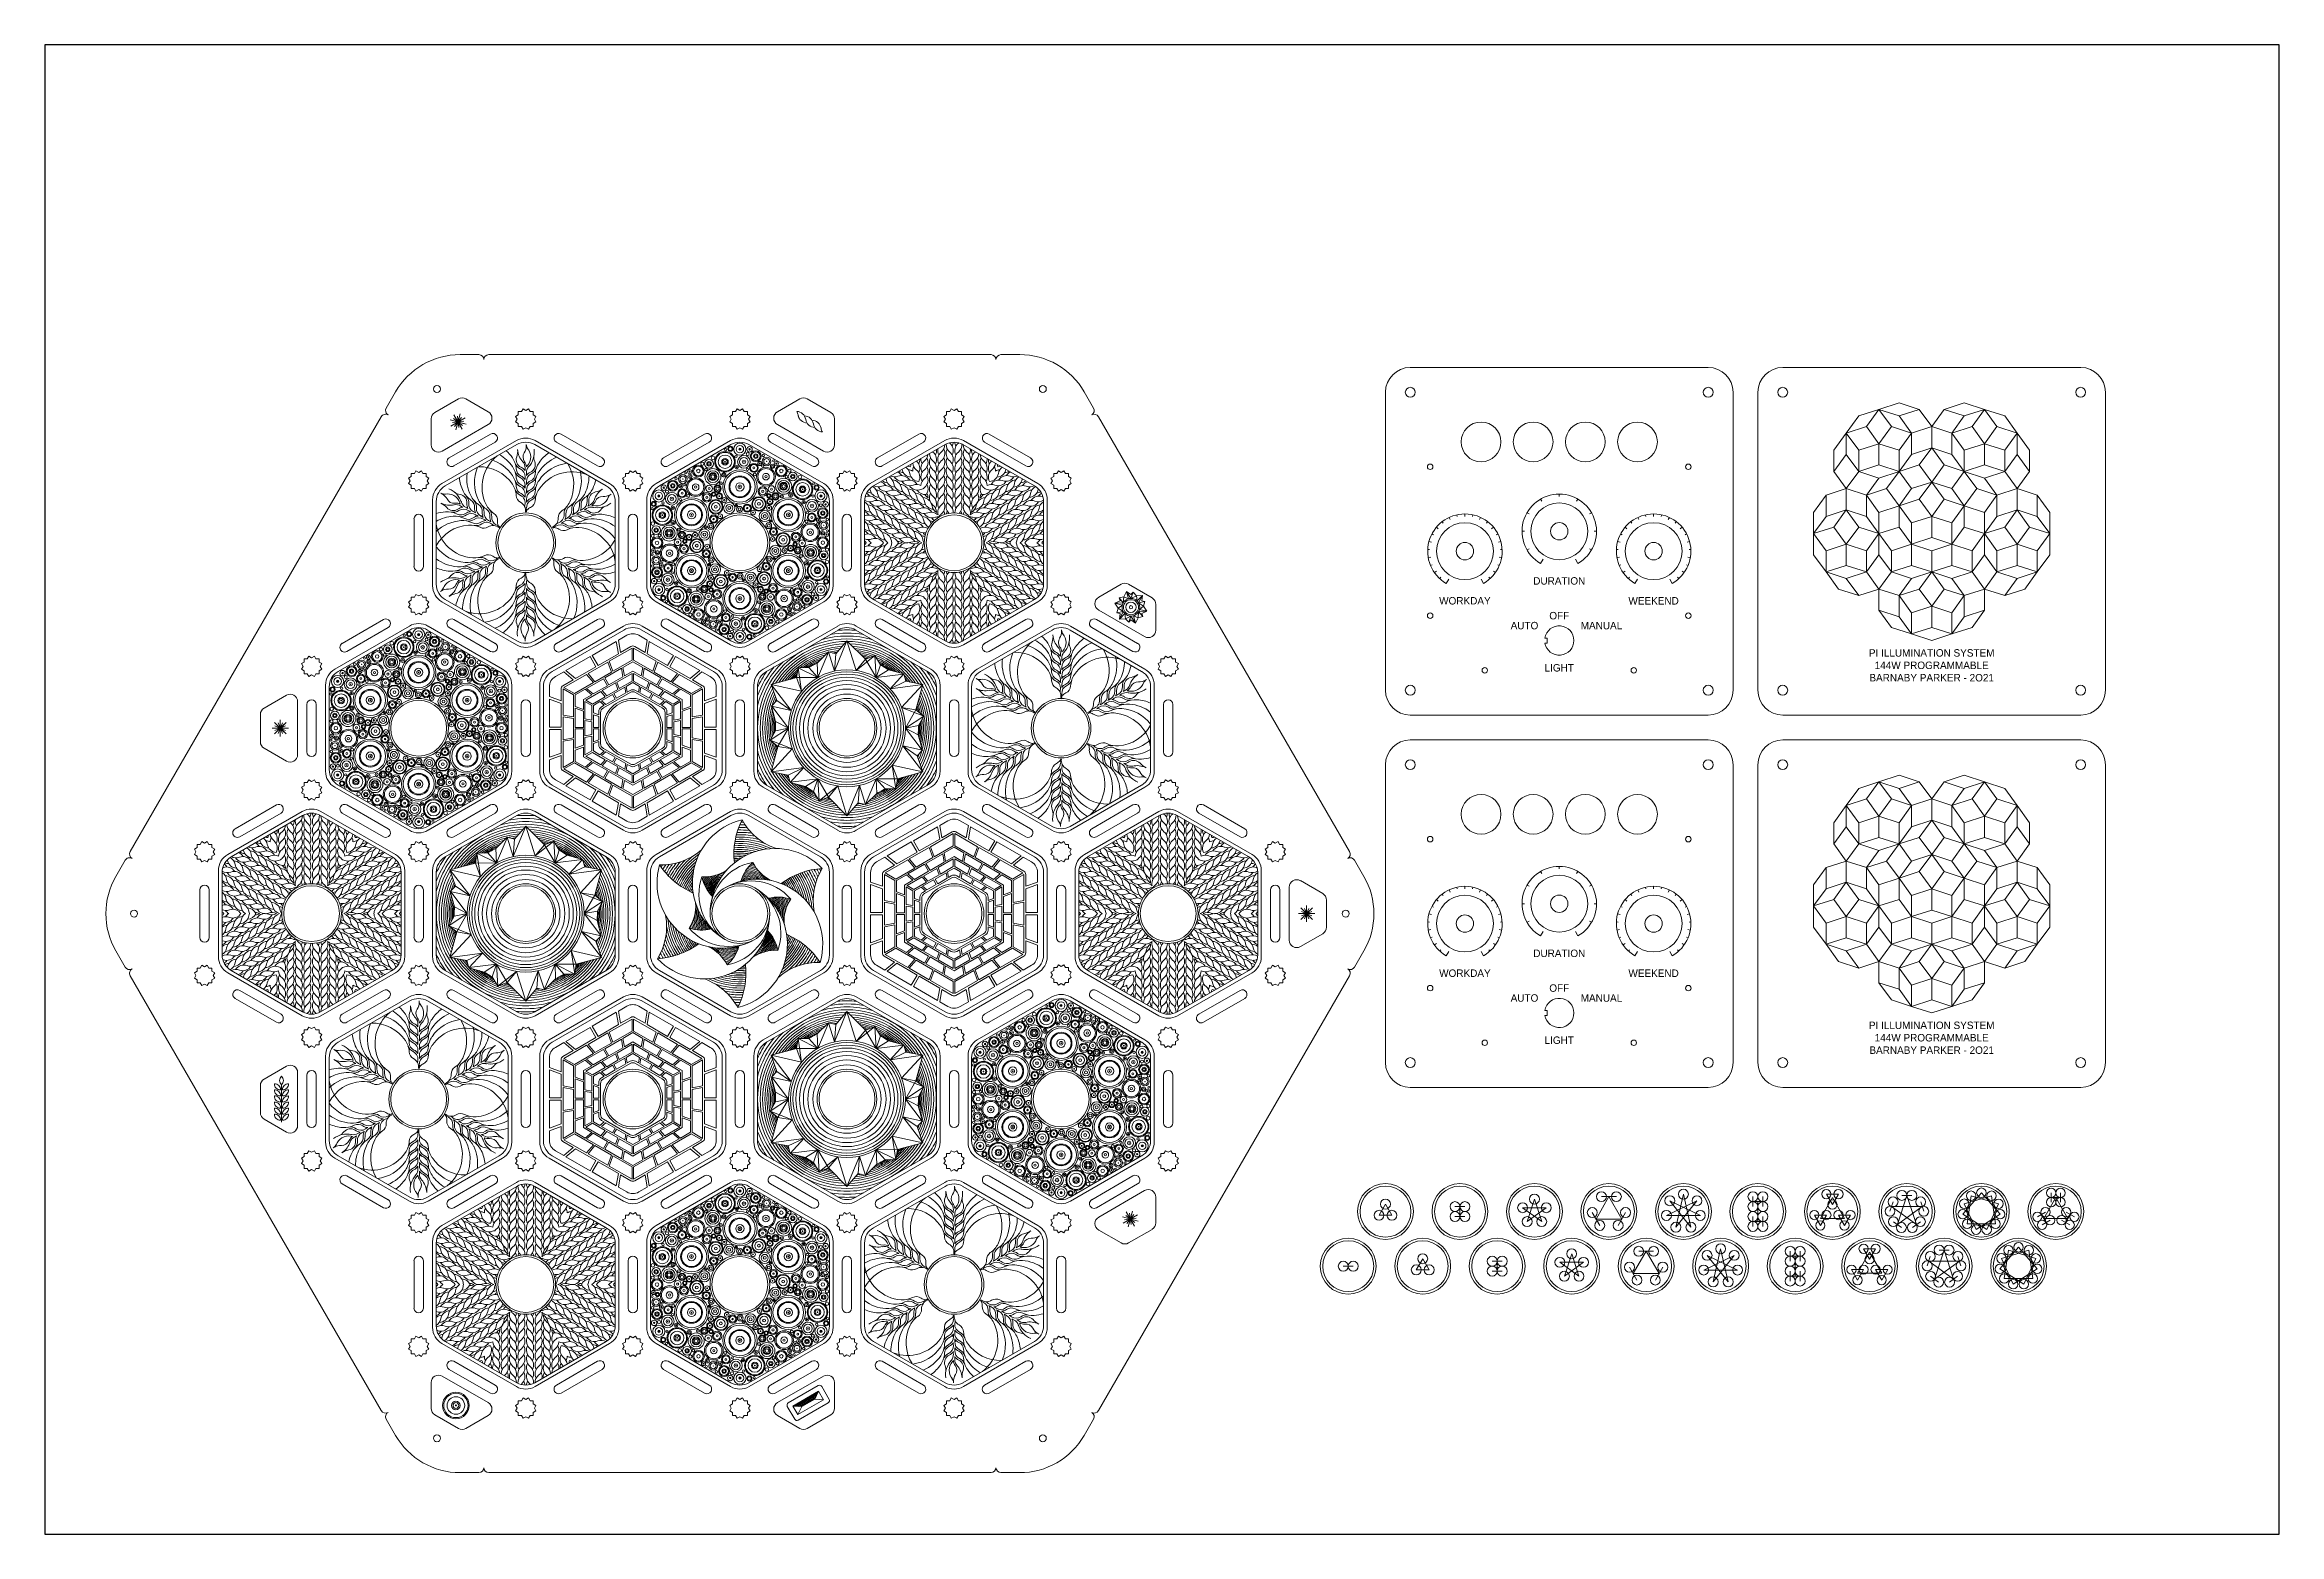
# Model space of a CAD drawing. Header units: millimetres. Extents: x -13 to 887, y 0 to 600.
import ezdxf

# ---------------------------------------------------------------- set-up
doc = ezdxf.new("R2010")
doc.units = ezdxf.units.MM
doc.layers.get('0').update_dxf_attribs({"true_color": 0x000000})
for name, color, linetype, lineweight, true_color in [('Cut_First', 1, 'Continuous', 20, 0xff0000), ('Cut_Second', 1, 'Continuous', 20, 0xff0000), ('Vector Engrave', 5, 'Continuous', 0, 0x0000ff)]:
    doc.layers.add(name, color=color, linetype=linetype, lineweight=lineweight, true_color=true_color)
doc.styles.add('textstyle0', font='')
doc.styles.add('textstyle1', font='')
doc.styles.add('textstyle10', font='')
doc.styles.add('textstyle11', font='')
doc.styles.add('textstyle12', font='')
doc.styles.add('textstyle13', font='')
doc.styles.add('textstyle14', font='')
doc.styles.add('textstyle15', font='')
doc.styles.add('textstyle2', font='')
doc.styles.add('textstyle3', font='')
doc.styles.add('textstyle4', font='')
doc.styles.add('textstyle5', font='')
doc.styles.add('textstyle6', font='')
doc.styles.add('textstyle7', font='')
doc.styles.add('textstyle8', font='')
doc.styles.add('textstyle9', font='')
doc.styles.get('textstyle0').set_extended_font_data('Inconsolata Expanded ExtraLight')
doc.styles.get('textstyle1').set_extended_font_data('Inconsolata Expanded ExtraLight')
doc.styles.get('textstyle10').set_extended_font_data('Inconsolata Expanded ExtraLight')
doc.styles.get('textstyle11').set_extended_font_data('Inconsolata Expanded ExtraLight')
doc.styles.get('textstyle12').set_extended_font_data('Inconsolata Expanded ExtraLight')
doc.styles.get('textstyle13').set_extended_font_data('Inconsolata Expanded ExtraLight')
doc.styles.get('textstyle14').set_extended_font_data('Inconsolata Expanded ExtraLight')
doc.styles.get('textstyle15').set_extended_font_data('Inconsolata Expanded ExtraLight')
doc.styles.get('textstyle2').set_extended_font_data('Inconsolata Expanded ExtraLight')
doc.styles.get('textstyle3').set_extended_font_data('Inconsolata Expanded ExtraLight')
doc.styles.get('textstyle4').set_extended_font_data('Inconsolata Expanded ExtraLight')
doc.styles.get('textstyle5').set_extended_font_data('Inconsolata Expanded ExtraLight')
doc.styles.get('textstyle6').set_extended_font_data('Inconsolata Expanded ExtraLight')
doc.styles.get('textstyle7').set_extended_font_data('Inconsolata Expanded ExtraLight')
doc.styles.get('textstyle8').set_extended_font_data('Inconsolata Expanded ExtraLight')
doc.styles.get('textstyle9').set_extended_font_data('Inconsolata Expanded ExtraLight')

msp = doc.modelspace()

# ---------------------------------------------------------------- texts
at = {"layer": 'Vector Engrave', "char_height": 3, "attachment_point": 5}
for s, insert, style in [('DURATION', (597, 384), 'textstyle7'), ('\\fSource Code Pro ExtraLight|b0|i0|c0|p0;WORKDAY', (559, 376), 'textstyle5'), ('OFF', (597, 370), 'textstyle9'), ('\\fSource Code Pro ExtraLight|b0|i0|c0|p0;WEEKEND', (635, 376), 'textstyle2'), ('\\fSource Code Pro ExtraLight|b0|i0|c0|p0;AUTO', (583, 366), 'textstyle13'), ('\\fSource Code Pro ExtraLight|b0|i0|c0|p0;MANUAL', (614, 366), 'textstyle15'), ('PI ILLUMINATION SYSTEM\\P144W PROGRAMMABLE\\PBARNABY PARKER - 2O21', (747, 350), 'textstyle11'), ('LIGHT', (597, 349), 'textstyle4'), ('DURATION', (597, 234), 'textstyle1'), ('\\fSource Code Pro ExtraLight|b0|i0|c0|p0;WORKDAY', (559, 226), 'textstyle6'), ('\\fSource Code Pro ExtraLight|b0|i0|c0|p0;WEEKEND', (635, 226), 'textstyle3'), ('\\fSource Code Pro ExtraLight|b0|i0|c0|p0;AUTO', (583, 216), 'textstyle14'), ('OFF', (597, 220), 'textstyle10'), ('\\fSource Code Pro ExtraLight|b0|i0|c0|p0;MANUAL', (614, 216), 'textstyle8'), ('LIGHT', (597, 199), 'textstyle12'), ('PI ILLUMINATION SYSTEM\\P144W PROGRAMMABLE\\PBARNABY PARKER - 2O21', (747, 200), 'textstyle0')]:
    msp.add_mtext(s, dxfattribs=dict(at, insert=insert, style=style))

# ---------------------------------------------------------------- linework, layer by layer
for p, q in [((887, 600), (-13, 600)), ((-13, 600), (-13, 0)), ((887, 0), (887, 600)), ((-13, 0), (887, 0))]:
    msp.add_line(p, q)
at = {"layer": 'Cut_First'}
for p, q in [((537, 470), (657, 470)), ((687, 470), (807, 470)), ((527, 340), (527, 460)), ((667, 460), (667, 340)), ((677, 340), (677, 460)), ((817, 460), (817, 340)), ((177, 440.53), (147, 423.21)), ((214.5, 423.21), (184.5, 440.53)), ((263.25, 440.53), (233.25, 423.21)), ((300.75, 423.21), (270.75, 440.53)), ((319.5, 423.21), (349.5, 440.53)), ((357, 440.53), (387, 423.21)), ((143.25, 416.71), (143.25, 382.07)), ((218.25, 382.07), (218.25, 416.71)), ((229.5, 416.71), (229.5, 382.07)), ((304.5, 382.07), (304.5, 416.71)), ((315.75, 382.07), (315.75, 416.71)), ((390.75, 416.71), (390.75, 382.07)), ((147, 375.57), (177, 358.25)), ((184.5, 358.25), (214.5, 375.57)), ((233.25, 375.57), (263.25, 358.25)), ((270.75, 358.25), (300.75, 375.57)), ((349.5, 358.25), (319.5, 375.57)), ((387, 375.57), (357, 358.25)), ((133.88, 365.83), (103.88, 348.51)), ((171.38, 348.51), (141.38, 365.83)), ((220.12, 365.83), (190.12, 348.51)), ((257.62, 348.51), (227.62, 365.83)), ((306.38, 365.83), (276.37, 348.51)), ((343.88, 348.51), (313.87, 365.83)), ((362.62, 348.51), (392.62, 365.83)), ((400.12, 365.83), (430.12, 348.51)), ((592.1, 361), (591.19, 361)), ((592.1, 359), (592.1, 361)), ((591.19, 359), (592.1, 359)), ((100.12, 342.02), (100.12, 307.37)), ((175.12, 307.37), (175.12, 342.02)), ((186.38, 342.02), (186.38, 307.37)), ((261.38, 307.37), (261.38, 342.02)), ((272.62, 342.02), (272.62, 307.37)), ((347.62, 307.37), (347.62, 342.02)), ((358.88, 307.37), (358.88, 342.02)), ((433.87, 342.02), (433.87, 307.37)), ((657, 330), (537, 330)), ((807, 330), (687, 330)), ((537, 320), (657, 320)), ((687, 320), (807, 320)), ((527, 190), (527, 310)), ((667, 310), (667, 190)), ((677, 190), (677, 310)), ((817, 310), (817, 190)), ((103.88, 300.88), (133.88, 283.56)), ((141.38, 283.56), (171.38, 300.88)), ((190.12, 300.88), (220.12, 283.56)), ((227.62, 283.56), (257.62, 300.88)), ((276.37, 300.88), (306.38, 283.56)), ((313.87, 283.56), (343.88, 300.88)), ((392.62, 283.56), (362.62, 300.88)), ((430.12, 300.88), (400.12, 283.56)), ((90.75, 291.14), (60.75, 273.82)), ((128.25, 273.82), (98.25, 291.14)), ((177, 291.14), (147, 273.82)), ((214.5, 273.82), (184.5, 291.14)), ((263.25, 291.14), (233.25, 273.82)), ((300.75, 273.82), (270.75, 291.14)), ((349.5, 291.14), (319.5, 273.82)), ((387, 273.82), (357, 291.14)), ((405.75, 273.82), (435.75, 291.14)), ((443.25, 291.14), (473.25, 273.82)), ((57, 267.32), (57, 232.68)), ((132, 232.68), (132, 267.32)), ((143.25, 267.32), (143.25, 232.68)), ((218.25, 232.68), (218.25, 267.32)), ((229.5, 267.32), (229.5, 232.68)), ((304.5, 232.68), (304.5, 267.32)), ((315.75, 267.32), (315.75, 232.68)), ((390.75, 232.68), (390.75, 267.32)), ((402, 232.68), (402, 267.32)), ((477, 267.32), (477, 232.68)), ((60.75, 226.18), (90.75, 208.86)), ((98.25, 208.86), (128.25, 226.18)), ((147, 226.18), (177, 208.86)), ((184.5, 208.86), (214.5, 226.18)), ((233.25, 226.18), (263.25, 208.86)), ((270.75, 208.86), (300.75, 226.18)), ((319.5, 226.18), (349.5, 208.86)), ((357, 208.86), (387, 226.18)), ((435.75, 208.86), (405.75, 226.18)), ((473.25, 226.18), (443.25, 208.86)), ((133.88, 216.44), (103.88, 199.12)), ((171.38, 199.12), (141.38, 216.44)), ((220.12, 216.44), (190.12, 199.12)), ((257.62, 199.12), (227.62, 216.44)), ((306.38, 216.44), (276.37, 199.12)), ((343.88, 199.12), (313.87, 216.44)), ((392.62, 216.44), (362.62, 199.12)), ((430.12, 199.12), (400.12, 216.44)), ((592.1, 211), (591.19, 211)), ((591.19, 209), (592.1, 209)), ((592.1, 209), (592.1, 211)), ((100.12, 192.63), (100.12, 157.98)), ((175.12, 157.98), (175.12, 192.63)), ((186.38, 192.63), (186.38, 157.98)), ((261.38, 157.98), (261.38, 192.63)), ((272.62, 192.63), (272.62, 157.98)), ((347.62, 157.98), (347.62, 192.63)), ((358.88, 192.63), (358.88, 157.98)), ((433.87, 157.98), (433.87, 192.63)), ((657, 180), (537, 180)), ((807, 180), (687, 180)), ((103.88, 151.49), (133.88, 134.17)), ((141.38, 134.17), (171.38, 151.49)), ((190.12, 151.49), (220.12, 134.17)), ((227.62, 134.17), (257.62, 151.49)), ((276.37, 151.49), (306.38, 134.17)), ((313.87, 134.17), (343.88, 151.49)), ((362.62, 151.49), (392.62, 134.17)), ((400.12, 134.17), (430.12, 151.49)), ((177, 141.75), (147, 124.43)), ((214.5, 124.43), (184.5, 141.75)), ((263.25, 141.75), (233.25, 124.43)), ((300.75, 124.43), (270.75, 141.75)), ((349.5, 141.75), (319.5, 124.43)), ((387, 124.43), (357, 141.75)), ((143.25, 117.93), (143.25, 83.29)), ((218.25, 83.29), (218.25, 117.93)), ((229.5, 117.93), (229.5, 83.29)), ((304.5, 83.29), (304.5, 117.93)), ((315.75, 117.93), (315.75, 83.29)), ((390.75, 83.29), (390.75, 117.93)), ((147, 76.79), (177, 59.47)), ((184.5, 59.47), (214.5, 76.79)), ((233.25, 76.79), (263.25, 59.47)), ((270.75, 59.47), (300.75, 76.79)), ((319.5, 76.79), (349.5, 59.47)), ((357, 59.47), (387, 76.79))]:
    msp.add_line(p, q, dxfattribs=at)
for centre, radius in [((145, 461.31), 1.4), ((389, 461.31), 1.4), ((537, 460), 2), ((657, 460), 2), ((687, 460), 2), ((807, 460), 2), ((565.5, 440), 8), ((586.5, 440), 8), ((607.5, 440), 8), ((628.5, 440), 8), ((545, 430), 1.1), ((649, 430), 1.1), ((180.75, 399.39), 11.25), ((267, 399.39), 11.25), ((353.25, 399.39), 11.25), ((597, 404), 3.5), ((559, 396), 3.5), ((635, 396), 3.5), ((545, 370), 1.1), ((649, 370), 1.1), ((537, 340), 2), ((567, 348), 1.1), ((627, 348), 1.1), ((657, 340), 2), ((687, 340), 2), ((807, 340), 2), ((137.62, 324.69), 11.25), ((223.87, 324.69), 11.25), ((310.12, 324.69), 11.25), ((396.37, 324.69), 11.25), ((537, 310), 2), ((657, 310), 2), ((687, 310), 2), ((807, 310), 2), ((565.5, 290), 8), ((586.5, 290), 8), ((607.5, 290), 8), ((628.5, 290), 8), ((545, 280), 1.1), ((649, 280), 1.1), ((94.5, 250), 11.25), ((180.75, 250), 11.25), ((267, 250), 11.25), ((353.25, 250), 11.25), ((439.5, 250), 11.25), ((597, 254), 3.5), ((23, 250), 1.4), ((511, 250), 1.4), ((559, 246), 3.5), ((635, 246), 3.5), ((545, 220), 1.1), ((649, 220), 1.1), ((567, 198), 1.1), ((627, 198), 1.1), ((537, 190), 2), ((657, 190), 2), ((687, 190), 2), ((807, 190), 2), ((137.62, 175.31), 11.25), ((223.87, 175.31), 11.25), ((310.12, 175.31), 11.25), ((396.37, 175.31), 11.25), ((527, 130), 11.25), ((557, 130), 11.25), ((587, 130), 11.25), ((617, 130), 11.25), ((647, 130), 11.25), ((677, 130), 11.25), ((707, 130), 11.25), ((737, 130), 11.25), ((767, 130), 11.25), ((797, 130), 11.25), ((512, 108), 11.25), ((542, 108), 11.25), ((572, 108), 11.25), ((602, 108), 11.25), ((632, 108), 11.25), ((662, 108), 11.25), ((692, 108), 11.25), ((722, 108), 11.25), ((752, 108), 11.25), ((782, 108), 11.25), ((180.75, 100.61), 11.25), ((267, 100.61), 11.25), ((353.25, 100.61), 11.25), ((145, 38.69), 1.4), ((389, 38.69), 1.4)]:
    msp.add_circle(centre, radius, dxfattribs=at)
for centre, radius, start, end in [((537, 460), 10, 90, 180), ((537, 460), 10, 90, 180), ((657, 460), 10, 0, 90), ((657, 460), 10, 0, 90), ((687, 460), 10, 90, 180), ((687, 460), 10, 90, 180), ((807, 460), 10, 0, 90), ((807, 460), 10, 0, 90), ((180.75, 434.03), 7.5, 60, 120), ((267, 434.03), 7.5, 60, 120), ((353.25, 434.03), 7.5, 60, 120), ((150.75, 416.71), 7.5, 120, 180), ((210.75, 416.71), 7.5, 0, 60), ((237, 416.71), 7.5, 120, 180), ((297, 416.71), 7.5, 0, 60), ((323.25, 416.71), 7.5, 120, 180), ((383.25, 416.71), 7.5, 0, 60), ((150.75, 382.07), 7.5, 180, 240), ((210.75, 382.07), 7.5, 300, 0), ((237, 382.07), 7.5, 180, 240), ((297, 382.07), 7.5, 300, 0), ((323.25, 382.07), 7.5, 180, 240), ((383.25, 382.07), 7.5, 300, 0), ((137.62, 359.34), 7.5, 60, 120), ((223.87, 359.34), 7.5, 60, 120), ((310.12, 359.34), 7.5, 60, 120), ((396.37, 359.34), 7.5, 60, 120), ((597, 360), 5.9, 189.75826, 170.24174), ((180.75, 364.75), 7.5, 240, 300), ((267, 364.75), 7.5, 240, 300), ((353.25, 364.75), 7.5, 240, 300), ((107.62, 342.02), 7.5, 120, 180), ((167.62, 342.02), 7.5, 0, 60), ((193.88, 342.02), 7.5, 120, 180), ((253.87, 342.02), 7.5, 0, 60), ((280.12, 342.02), 7.5, 120, 180), ((340.12, 342.02), 7.5, 0, 60), ((366.37, 342.02), 7.5, 120, 180), ((426.37, 342.02), 7.5, 0, 60), ((537, 340), 10, 180, 270), ((537, 340), 10, 180, 270), ((657, 340), 10, 270, 0), ((657, 340), 10, 270, 0), ((687, 340), 10, 180, 270), ((687, 340), 10, 180, 270), ((807, 340), 10, 270, 0), ((807, 340), 10, 270, 0), ((537, 310), 10, 90, 180), ((537, 310), 10, 90, 180), ((657, 310), 10, 0, 90), ((657, 310), 10, 0, 90), ((687, 310), 10, 90, 180), ((687, 310), 10, 90, 180), ((807, 310), 10, 0, 90), ((807, 310), 10, 0, 90), ((107.62, 307.37), 7.5, 180, 240), ((167.62, 307.37), 7.5, 300, 0), ((193.88, 307.37), 7.5, 180, 240), ((253.87, 307.37), 7.5, 300, 0), ((280.12, 307.37), 7.5, 180, 240), ((340.12, 307.37), 7.5, 300, 0), ((366.37, 307.37), 7.5, 180, 240), ((426.37, 307.37), 7.5, 300, 0), ((94.5, 284.64), 7.5, 60, 120), ((180.75, 284.64), 7.5, 60, 120), ((267, 284.64), 7.5, 60, 120), ((353.25, 284.64), 7.5, 60, 120), ((439.5, 284.64), 7.5, 60, 120), ((137.62, 290.05), 7.5, 240, 300), ((223.87, 290.05), 7.5, 240, 300), ((310.12, 290.05), 7.5, 240, 300), ((396.37, 290.05), 7.5, 240, 300), ((64.5, 267.32), 7.5, 120, 180), ((124.5, 267.32), 7.5, 0, 60), ((150.75, 267.32), 7.5, 120, 180), ((210.75, 267.32), 7.5, 0, 60), ((237, 267.32), 7.5, 120, 180), ((297, 267.32), 7.5, 0, 60), ((323.25, 267.32), 7.5, 120, 180), ((383.25, 267.32), 7.5, 0, 60), ((409.5, 267.32), 7.5, 120, 180), ((469.5, 267.32), 7.5, 0, 60), ((64.5, 232.68), 7.5, 180, 240), ((124.5, 232.68), 7.5, 300, 0), ((150.75, 232.68), 7.5, 180, 240), ((210.75, 232.68), 7.5, 300, 0), ((237, 232.68), 7.5, 180, 240), ((297, 232.68), 7.5, 300, 0), ((323.25, 232.68), 7.5, 180, 240), ((383.25, 232.68), 7.5, 300, 0), ((409.5, 232.68), 7.5, 180, 240), ((469.5, 232.68), 7.5, 300, 0), ((137.62, 209.95), 7.5, 60, 120), ((223.87, 209.95), 7.5, 60, 120), ((310.12, 209.95), 7.5, 60, 120), ((396.37, 209.95), 7.5, 60, 120), ((94.5, 215.36), 7.5, 240, 300), ((180.75, 215.36), 7.5, 240, 300), ((267, 215.36), 7.5, 240, 300), ((353.25, 215.36), 7.5, 240, 300), ((439.5, 215.36), 7.5, 240, 300), ((597, 210), 5.9, 189.75826, 170.24174), ((107.62, 192.63), 7.5, 120, 180), ((167.62, 192.63), 7.5, 0, 60), ((193.88, 192.63), 7.5, 120, 180), ((253.87, 192.63), 7.5, 0, 60), ((280.12, 192.63), 7.5, 120, 180), ((340.12, 192.63), 7.5, 0, 60), ((366.37, 192.63), 7.5, 120, 180), ((426.37, 192.63), 7.5, 0, 60), ((537, 190), 10, 180, 270), ((537, 190), 10, 180, 270), ((657, 190), 10, 270, 0), ((657, 190), 10, 270, 0), ((687, 190), 10, 180, 270), ((687, 190), 10, 180, 270), ((807, 190), 10, 270, 0), ((807, 190), 10, 270, 0), ((107.62, 157.98), 7.5, 180, 240), ((167.62, 157.98), 7.5, 300, 0), ((193.88, 157.98), 7.5, 180, 240), ((253.87, 157.98), 7.5, 300, 0), ((280.12, 157.98), 7.5, 180, 240), ((340.12, 157.98), 7.5, 300, 0), ((366.37, 157.98), 7.5, 180, 240), ((426.37, 157.98), 7.5, 300, 0), ((180.75, 135.25), 7.5, 60, 120), ((267, 135.25), 7.5, 60, 120), ((353.25, 135.25), 7.5, 60, 120), ((137.62, 140.66), 7.5, 240, 300), ((223.87, 140.66), 7.5, 240, 300), ((310.12, 140.66), 7.5, 240, 300), ((396.37, 140.66), 7.5, 240, 300), ((150.75, 117.93), 7.5, 120, 180), ((210.75, 117.93), 7.5, 360, 60), ((237, 117.93), 7.5, 120, 180), ((297, 117.93), 7.5, 360, 60), ((323.25, 117.93), 7.5, 120, 180), ((383.25, 117.93), 7.5, 360, 60), ((150.75, 83.29), 7.5, 180, 240), ((210.75, 83.29), 7.5, 300, 360), ((237, 83.29), 7.5, 180, 240), ((297, 83.29), 7.5, 300, 360), ((323.25, 83.29), 7.5, 180, 240), ((383.25, 83.29), 7.5, 300, 360), ((180.75, 65.97), 7.5, 240, 300), ((267, 65.97), 7.5, 240, 300), ((353.25, 65.97), 7.5, 240, 300)]:
    msp.add_arc(centre, radius, start, end, dxfattribs=at)
at = {"layer": 'Cut_Second'}
for p, q in [((154.32, 475.16), (161.87, 475.16)), ((165.87, 475.16), (368.13, 475.16)), ((379.68, 475.16), (372.13, 475.16)), ((128.35, 460.16), (124.57, 453.62)), ((405.65, 460.16), (409.43, 453.62)), ((21.44, 275), (122.57, 450.16)), ((144.12, 451.86), (153.63, 457.34)), ((156.63, 457.34), (165.63, 452.14)), ((177.75, 450.92), (176.65, 450.28)), ((176.65, 450.28), (177.29, 449.19)), ((179.02, 452.19), (177.75, 452.19)), ((177.75, 452.19), (177.75, 450.92)), ((179.65, 453.28), (179.02, 452.19)), ((180.75, 452.65), (179.65, 453.28)), ((181.85, 453.28), (180.75, 452.65)), ((182.48, 452.19), (181.85, 453.28)), ((183.75, 452.19), (182.48, 452.19)), ((183.75, 450.92), (183.75, 452.19)), ((184.85, 450.28), (183.75, 450.92)), ((184.21, 449.19), (184.85, 450.28)), ((264, 450.92), (262.9, 450.28)), ((262.9, 450.28), (263.54, 449.19)), ((265.27, 452.19), (264, 452.19)), ((264, 452.19), (264, 450.92)), ((265.9, 453.28), (265.27, 452.19)), ((267, 452.65), (265.9, 453.28)), ((268.1, 453.28), (267, 452.65)), ((268.73, 452.19), (268.1, 453.28)), ((270, 452.19), (268.73, 452.19)), ((270, 450.92), (270, 452.19)), ((271.1, 450.28), (270, 450.92)), ((270.46, 449.19), (271.1, 450.28)), ((282.12, 452.14), (291.12, 457.34)), ((294.12, 457.34), (303.63, 451.86)), ((350.25, 450.92), (349.15, 450.28)), ((349.15, 450.28), (349.79, 449.19)), ((351.52, 452.19), (350.25, 452.19)), ((350.25, 452.19), (350.25, 450.92)), ((352.15, 453.28), (351.52, 452.19)), ((353.25, 452.65), (352.15, 453.28)), ((354.35, 453.28), (353.25, 452.65)), ((354.98, 452.19), (354.35, 453.28)), ((356.25, 452.19), (354.98, 452.19)), ((356.25, 450.92), (356.25, 452.19)), ((357.35, 450.28), (356.25, 450.92)), ((356.71, 449.19), (357.35, 450.28)), ((411.43, 450.16), (512.56, 275)), ((142.62, 438.87), (142.62, 449.26)), ((147.12, 436.27), (165.63, 446.95)), ((149.95, 433.57), (166.55, 443.15)), ((177.29, 449.19), (176.65, 448.09)), ((176.65, 448.09), (177.75, 447.45)), ((177.75, 447.45), (177.75, 446.19)), ((177.75, 446.19), (179.02, 446.19)), ((179.02, 446.19), (179.65, 445.09)), ((179.65, 445.09), (180.75, 445.72)), ((180.75, 445.72), (181.85, 445.09)), ((181.85, 445.09), (182.48, 446.19)), ((182.48, 446.19), (183.75, 446.19)), ((183.75, 447.45), (184.85, 448.09)), ((183.75, 446.19), (183.75, 447.45)), ((184.85, 448.09), (184.21, 449.19)), ((194.95, 443.15), (211.55, 433.57)), ((236.2, 433.57), (252.8, 443.15)), ((263.54, 449.19), (262.9, 448.09)), ((262.9, 448.09), (264, 447.45)), ((264, 447.45), (264, 446.19)), ((264, 446.19), (265.27, 446.19)), ((265.27, 446.19), (265.9, 445.09)), ((265.9, 445.09), (267, 445.72)), ((267, 445.72), (268.1, 445.09)), ((268.1, 445.09), (268.73, 446.19)), ((268.73, 446.19), (270, 446.19)), ((270, 447.45), (271.1, 448.09)), ((270, 446.19), (270, 447.45)), ((271.1, 448.09), (270.46, 449.19)), ((281.2, 443.15), (297.8, 433.57)), ((282.12, 446.95), (300.63, 436.27)), ((305.13, 449.26), (305.13, 438.87)), ((322.45, 433.57), (339.05, 443.15)), ((349.79, 449.19), (349.15, 448.09)), ((349.15, 448.09), (350.25, 447.45)), ((350.25, 447.45), (350.25, 446.19)), ((350.25, 446.19), (351.52, 446.19)), ((351.52, 446.19), (352.15, 445.09)), ((352.15, 445.09), (353.25, 445.72)), ((353.25, 445.72), (354.35, 445.09)), ((354.35, 445.09), (354.98, 446.19)), ((354.98, 446.19), (356.25, 446.19)), ((356.25, 447.45), (357.35, 448.09)), ((356.25, 446.19), (356.25, 447.45)), ((357.35, 448.09), (356.71, 449.19)), ((367.45, 443.15), (384.05, 433.57)), ((168.43, 439.9), (151.82, 430.32)), ((209.68, 430.32), (193.07, 439.9)), ((254.68, 439.9), (238.07, 430.32)), ((295.93, 430.32), (279.32, 439.9)), ((340.93, 439.9), (324.32, 430.32)), ((382.18, 430.32), (365.57, 439.9)), ((134.62, 426.02), (133.53, 425.39)), ((133.53, 425.39), (134.16, 424.29)), ((134.16, 424.29), (133.53, 423.19)), ((133.53, 423.19), (134.62, 422.56)), ((135.89, 427.29), (134.62, 427.29)), ((134.62, 427.29), (134.62, 426.02)), ((136.53, 428.39), (135.89, 427.29)), ((137.62, 427.75), (136.53, 428.39)), ((138.72, 428.39), (137.62, 427.75)), ((139.36, 427.29), (138.72, 428.39)), ((140.62, 427.29), (139.36, 427.29)), ((140.62, 426.02), (140.62, 427.29)), ((141.72, 425.39), (140.62, 426.02)), ((140.62, 422.56), (141.72, 423.19)), ((141.09, 424.29), (141.72, 425.39)), ((141.72, 423.19), (141.09, 424.29)), ((220.87, 426.02), (219.78, 425.39)), ((219.78, 425.39), (220.41, 424.29)), ((220.41, 424.29), (219.78, 423.19)), ((219.78, 423.19), (220.87, 422.56)), ((222.14, 427.29), (220.87, 427.29)), ((220.87, 427.29), (220.87, 426.02)), ((222.78, 428.39), (222.14, 427.29)), ((223.87, 427.75), (222.78, 428.39)), ((224.97, 428.39), (223.87, 427.75)), ((225.61, 427.29), (224.97, 428.39)), ((226.87, 427.29), (225.61, 427.29)), ((226.87, 426.02), (226.87, 427.29)), ((227.97, 425.39), (226.87, 426.02)), ((226.87, 422.56), (227.97, 423.19)), ((227.34, 424.29), (227.97, 425.39)), ((227.97, 423.19), (227.34, 424.29)), ((307.12, 426.02), (306.03, 425.39)), ((306.03, 425.39), (306.66, 424.29)), ((306.66, 424.29), (306.03, 423.19)), ((306.03, 423.19), (307.12, 422.56)), ((308.39, 427.29), (307.12, 427.29)), ((307.12, 427.29), (307.12, 426.02)), ((309.03, 428.39), (308.39, 427.29)), ((310.12, 427.75), (309.03, 428.39)), ((311.22, 428.39), (310.12, 427.75)), ((311.86, 427.29), (311.22, 428.39)), ((313.12, 427.29), (311.86, 427.29)), ((313.12, 426.02), (313.12, 427.29)), ((314.22, 425.39), (313.12, 426.02)), ((313.12, 422.56), (314.22, 423.19)), ((313.59, 424.29), (314.22, 425.39)), ((314.22, 423.19), (313.59, 424.29)), ((393.37, 426.02), (392.28, 425.39)), ((392.28, 425.39), (392.91, 424.29)), ((392.91, 424.29), (392.28, 423.19)), ((392.28, 423.19), (393.37, 422.56)), ((394.64, 427.29), (393.37, 427.29)), ((393.37, 427.29), (393.37, 426.02)), ((395.28, 428.39), (394.64, 427.29)), ((396.37, 427.75), (395.28, 428.39)), ((397.47, 428.39), (396.37, 427.75)), ((398.11, 427.29), (397.47, 428.39)), ((399.37, 427.29), (398.11, 427.29)), ((399.37, 426.02), (399.37, 427.29)), ((400.47, 425.39), (399.37, 426.02)), ((399.37, 422.56), (400.47, 423.19)), ((399.84, 424.29), (400.47, 425.39)), ((400.47, 423.19), (399.84, 424.29)), ((134.62, 422.56), (134.62, 421.29)), ((134.62, 421.29), (135.89, 421.29)), ((135.89, 421.29), (136.53, 420.19)), ((136.53, 420.19), (137.62, 420.82)), ((137.62, 420.82), (138.72, 420.19)), ((138.72, 420.19), (139.36, 421.29)), ((139.36, 421.29), (140.62, 421.29)), ((140.62, 421.29), (140.62, 422.56)), ((220.87, 422.56), (220.87, 421.29)), ((220.87, 421.29), (222.14, 421.29)), ((222.14, 421.29), (222.78, 420.19)), ((222.78, 420.19), (223.87, 420.82)), ((223.87, 420.82), (224.97, 420.19)), ((224.97, 420.19), (225.61, 421.29)), ((225.61, 421.29), (226.87, 421.29)), ((226.87, 421.29), (226.87, 422.56)), ((307.12, 422.56), (307.12, 421.29)), ((307.12, 421.29), (308.39, 421.29)), ((308.39, 421.29), (309.03, 420.19)), ((309.03, 420.19), (310.12, 420.82)), ((310.12, 420.82), (311.22, 420.19)), ((311.22, 420.19), (311.86, 421.29)), ((311.86, 421.29), (313.12, 421.29)), ((313.12, 421.29), (313.12, 422.56)), ((393.37, 422.56), (393.37, 421.29)), ((393.37, 421.29), (394.64, 421.29)), ((394.64, 421.29), (395.28, 420.19)), ((395.28, 420.19), (396.37, 420.82)), ((396.37, 420.82), (397.47, 420.19)), ((397.47, 420.19), (398.11, 421.29)), ((398.11, 421.29), (399.37, 421.29)), ((399.37, 421.29), (399.37, 422.56)), ((135.75, 389.81), (135.75, 408.97)), ((139.5, 408.97), (139.5, 389.81)), ((222, 389.81), (222, 408.97)), ((225.75, 408.97), (225.75, 389.81)), ((308.25, 389.81), (308.25, 408.97)), ((312, 408.97), (312, 389.81)), ((136.53, 378.59), (135.89, 377.49)), ((137.62, 377.96), (136.53, 378.59)), ((138.72, 378.59), (137.62, 377.96)), ((139.36, 377.49), (138.72, 378.59)), ((222.78, 378.59), (222.14, 377.49)), ((223.87, 377.96), (222.78, 378.59)), ((224.97, 378.59), (223.87, 377.96)), ((225.61, 377.49), (224.97, 378.59)), ((309.03, 378.59), (308.39, 377.49)), ((310.12, 377.96), (309.03, 378.59)), ((311.22, 378.59), (310.12, 377.96)), ((311.86, 377.49), (311.22, 378.59)), ((395.28, 378.59), (394.64, 377.49)), ((396.37, 377.96), (395.28, 378.59)), ((397.47, 378.59), (396.37, 377.96)), ((398.11, 377.49), (397.47, 378.59)), ((411.5, 377.45), (420.5, 382.65)), ((423.5, 382.65), (433, 377.16)), ((134.62, 376.22), (133.53, 375.59)), ((133.53, 375.59), (134.16, 374.49)), ((134.16, 374.49), (133.53, 373.39)), ((133.53, 373.39), (134.62, 372.76)), ((135.89, 377.49), (134.62, 377.49)), ((134.62, 377.49), (134.62, 376.22)), ((134.62, 372.76), (134.62, 371.49)), ((134.62, 371.49), (135.89, 371.49)), ((135.89, 371.49), (136.53, 370.39)), ((136.53, 370.39), (137.62, 371.03)), ((137.62, 371.03), (138.72, 370.39)), ((138.72, 370.39), (139.36, 371.49)), ((140.62, 377.49), (139.36, 377.49)), ((139.36, 371.49), (140.62, 371.49)), ((140.62, 376.22), (140.62, 377.49)), ((141.72, 375.59), (140.62, 376.22)), ((140.62, 372.76), (141.72, 373.39)), ((140.62, 371.49), (140.62, 372.76)), ((141.09, 374.49), (141.72, 375.59)), ((141.72, 373.39), (141.09, 374.49)), ((220.87, 376.22), (219.78, 375.59)), ((219.78, 375.59), (220.41, 374.49)), ((220.41, 374.49), (219.78, 373.39)), ((219.78, 373.39), (220.87, 372.76)), ((222.14, 377.49), (220.87, 377.49)), ((220.87, 377.49), (220.87, 376.22)), ((220.87, 372.76), (220.87, 371.49)), ((220.87, 371.49), (222.14, 371.49)), ((222.14, 371.49), (222.78, 370.39)), ((222.78, 370.39), (223.87, 371.03)), ((223.87, 371.03), (224.97, 370.39)), ((224.97, 370.39), (225.61, 371.49)), ((226.87, 377.49), (225.61, 377.49)), ((225.61, 371.49), (226.87, 371.49)), ((226.87, 376.22), (226.87, 377.49)), ((227.97, 375.59), (226.87, 376.22)), ((226.87, 372.76), (227.97, 373.39)), ((226.87, 371.49), (226.87, 372.76)), ((227.34, 374.49), (227.97, 375.59)), ((227.97, 373.39), (227.34, 374.49)), ((307.12, 376.22), (306.03, 375.59)), ((306.03, 375.59), (306.66, 374.49)), ((306.66, 374.49), (306.03, 373.39)), ((306.03, 373.39), (307.12, 372.76)), ((308.39, 377.49), (307.12, 377.49)), ((307.12, 377.49), (307.12, 376.22)), ((307.12, 372.76), (307.12, 371.49)), ((307.12, 371.49), (308.39, 371.49)), ((308.39, 371.49), (309.03, 370.39)), ((309.03, 370.39), (310.12, 371.03)), ((310.12, 371.03), (311.22, 370.39)), ((311.22, 370.39), (311.86, 371.49)), ((313.12, 377.49), (311.86, 377.49)), ((311.86, 371.49), (313.12, 371.49)), ((313.12, 376.22), (313.12, 377.49)), ((314.22, 375.59), (313.12, 376.22)), ((313.12, 372.76), (314.22, 373.39)), ((313.12, 371.49), (313.12, 372.76)), ((313.59, 374.49), (314.22, 375.59)), ((314.22, 373.39), (313.59, 374.49)), ((393.37, 376.22), (392.28, 375.59)), ((392.28, 375.59), (392.91, 374.49)), ((392.91, 374.49), (392.28, 373.39)), ((392.28, 373.39), (393.37, 372.76)), ((394.64, 377.49), (393.37, 377.49)), ((393.37, 377.49), (393.37, 376.22)), ((393.37, 372.76), (393.37, 371.49)), ((393.37, 371.49), (394.64, 371.49)), ((394.64, 371.49), (395.28, 370.39)), ((395.28, 370.39), (396.37, 371.03)), ((396.37, 371.03), (397.47, 370.39)), ((397.47, 370.39), (398.11, 371.49)), ((399.37, 377.49), (398.11, 377.49)), ((398.11, 371.49), (399.37, 371.49)), ((399.37, 376.22), (399.37, 377.49)), ((400.47, 375.59), (399.37, 376.22)), ((399.37, 372.76), (400.47, 373.39)), ((399.37, 371.49), (399.37, 372.76)), ((399.84, 374.49), (400.47, 375.59)), ((400.47, 373.39), (399.84, 374.49)), ((411.5, 372.25), (430, 361.57)), ((434.5, 374.56), (434.5, 364.17)), ((106.82, 358.87), (123.43, 368.46)), ((125.3, 365.21), (108.7, 355.63)), ((166.55, 355.63), (149.95, 365.21)), ((151.82, 368.46), (168.43, 358.87)), ((193.07, 358.87), (209.68, 368.46)), ((211.55, 365.21), (194.95, 355.63)), ((252.8, 355.63), (236.2, 365.21)), ((238.07, 368.46), (254.68, 358.87)), ((279.32, 358.87), (295.93, 368.46)), ((297.8, 365.21), (281.2, 355.63)), ((339.05, 355.63), (322.45, 365.21)), ((324.32, 368.46), (340.93, 358.87)), ((365.57, 358.87), (382.18, 368.46)), ((384.05, 365.21), (367.45, 355.63)), ((425.3, 355.63), (408.7, 365.21)), ((410.57, 368.46), (427.18, 358.87)), ((91.5, 351.32), (90.4, 350.69)), ((92.77, 352.59), (91.5, 352.59)), ((91.5, 352.59), (91.5, 351.32)), ((93.4, 353.69), (92.77, 352.59)), ((94.5, 353.06), (93.4, 353.69)), ((95.6, 353.69), (94.5, 353.06)), ((96.23, 352.59), (95.6, 353.69)), ((97.5, 352.59), (96.23, 352.59)), ((97.5, 351.32), (97.5, 352.59)), ((98.6, 350.69), (97.5, 351.32)), ((177.75, 351.32), (176.65, 350.69)), ((179.02, 352.59), (177.75, 352.59)), ((177.75, 352.59), (177.75, 351.32)), ((179.65, 353.69), (179.02, 352.59)), ((180.75, 353.06), (179.65, 353.69)), ((181.85, 353.69), (180.75, 353.06)), ((182.48, 352.59), (181.85, 353.69)), ((183.75, 352.59), (182.48, 352.59)), ((183.75, 351.32), (183.75, 352.59)), ((184.85, 350.69), (183.75, 351.32)), ((264, 351.32), (262.9, 350.69)), ((265.27, 352.59), (264, 352.59)), ((264, 352.59), (264, 351.32)), ((265.9, 353.69), (265.27, 352.59)), ((267, 353.06), (265.9, 353.69)), ((268.1, 353.69), (267, 353.06)), ((268.73, 352.59), (268.1, 353.69)), ((270, 352.59), (268.73, 352.59)), ((270, 351.32), (270, 352.59)), ((271.1, 350.69), (270, 351.32)), ((350.25, 351.32), (349.15, 350.69)), ((351.52, 352.59), (350.25, 352.59)), ((350.25, 352.59), (350.25, 351.32)), ((352.15, 353.69), (351.52, 352.59)), ((353.25, 353.06), (352.15, 353.69)), ((354.35, 353.69), (353.25, 353.06)), ((354.98, 352.59), (354.35, 353.69)), ((356.25, 352.59), (354.98, 352.59)), ((356.25, 351.32), (356.25, 352.59)), ((357.35, 350.69), (356.25, 351.32)), ((436.5, 351.32), (435.4, 350.69)), ((437.77, 352.59), (436.5, 352.59)), ((436.5, 352.59), (436.5, 351.32)), ((438.4, 353.69), (437.77, 352.59)), ((439.5, 353.06), (438.4, 353.69)), ((440.6, 353.69), (439.5, 353.06)), ((441.23, 352.59), (440.6, 353.69)), ((442.5, 352.59), (441.23, 352.59)), ((442.5, 351.32), (442.5, 352.59)), ((443.6, 350.69), (442.5, 351.32)), ((90.4, 350.69), (91.04, 349.59)), ((91.04, 349.59), (90.4, 348.49)), ((90.4, 348.49), (91.5, 347.86)), ((91.5, 347.86), (91.5, 346.59)), ((91.5, 346.59), (92.77, 346.59)), ((92.77, 346.59), (93.4, 345.49)), ((93.4, 345.49), (94.5, 346.13)), ((94.5, 346.13), (95.6, 345.49)), ((95.6, 345.49), (96.23, 346.59)), ((96.23, 346.59), (97.5, 346.59)), ((97.5, 347.86), (98.6, 348.49)), ((97.5, 346.59), (97.5, 347.86)), ((97.96, 349.59), (98.6, 350.69)), ((98.6, 348.49), (97.96, 349.59)), ((176.65, 350.69), (177.29, 349.59)), ((177.29, 349.59), (176.65, 348.49)), ((176.65, 348.49), (177.75, 347.86)), ((177.75, 347.86), (177.75, 346.59)), ((177.75, 346.59), (179.02, 346.59)), ((179.02, 346.59), (179.65, 345.49)), ((179.65, 345.49), (180.75, 346.13)), ((180.75, 346.13), (181.85, 345.49)), ((181.85, 345.49), (182.48, 346.59)), ((182.48, 346.59), (183.75, 346.59)), ((183.75, 347.86), (184.85, 348.49)), ((183.75, 346.59), (183.75, 347.86)), ((184.21, 349.59), (184.85, 350.69)), ((184.85, 348.49), (184.21, 349.59)), ((262.9, 350.69), (263.54, 349.59)), ((263.54, 349.59), (262.9, 348.49)), ((262.9, 348.49), (264, 347.86)), ((264, 347.86), (264, 346.59)), ((264, 346.59), (265.27, 346.59)), ((265.27, 346.59), (265.9, 345.49)), ((265.9, 345.49), (267, 346.13)), ((267, 346.13), (268.1, 345.49)), ((268.1, 345.49), (268.73, 346.59)), ((268.73, 346.59), (270, 346.59)), ((270, 347.86), (271.1, 348.49)), ((270, 346.59), (270, 347.86)), ((270.46, 349.59), (271.1, 350.69)), ((271.1, 348.49), (270.46, 349.59)), ((349.15, 350.69), (349.79, 349.59)), ((349.79, 349.59), (349.15, 348.49)), ((349.15, 348.49), (350.25, 347.86)), ((350.25, 347.86), (350.25, 346.59)), ((350.25, 346.59), (351.52, 346.59)), ((351.52, 346.59), (352.15, 345.49)), ((352.15, 345.49), (353.25, 346.13)), ((353.25, 346.13), (354.35, 345.49)), ((354.35, 345.49), (354.98, 346.59)), ((354.98, 346.59), (356.25, 346.59)), ((356.25, 347.86), (357.35, 348.49)), ((356.25, 346.59), (356.25, 347.86)), ((356.71, 349.59), (357.35, 350.69)), ((357.35, 348.49), (356.71, 349.59)), ((435.4, 350.69), (436.04, 349.59)), ((436.04, 349.59), (435.4, 348.49)), ((435.4, 348.49), (436.5, 347.86)), ((436.5, 347.86), (436.5, 346.59)), ((436.5, 346.59), (437.77, 346.59)), ((437.77, 346.59), (438.4, 345.49)), ((438.4, 345.49), (439.5, 346.13)), ((439.5, 346.13), (440.6, 345.49)), ((440.6, 345.49), (441.23, 346.59)), ((441.23, 346.59), (442.5, 346.59)), ((442.5, 347.86), (443.6, 348.49)), ((442.5, 346.59), (442.5, 347.86)), ((442.96, 349.59), (443.6, 350.69)), ((443.6, 348.49), (442.96, 349.59)), ((75.37, 332.78), (84.37, 337.97)), ((88.87, 314.01), (88.87, 335.38)), ((92.62, 315.11), (92.62, 334.28)), ((96.37, 334.28), (96.37, 315.11)), ((178.88, 315.11), (178.88, 334.28)), ((182.62, 334.28), (182.62, 315.11)), ((265.12, 315.11), (265.12, 334.28)), ((268.88, 334.28), (268.88, 315.11)), ((351.37, 315.11), (351.37, 334.28)), ((355.12, 334.28), (355.12, 315.11)), ((437.62, 315.11), (437.62, 334.28)), ((441.38, 334.28), (441.38, 315.11)), ((73.87, 319.21), (73.87, 330.18)), ((84.37, 311.42), (75.37, 316.61)), ((91.5, 301.53), (90.4, 300.89)), ((90.4, 300.89), (91.04, 299.8)), ((91.04, 299.8), (90.4, 298.7)), ((90.4, 298.7), (91.5, 298.06)), ((92.77, 302.8), (91.5, 302.8)), ((91.5, 302.8), (91.5, 301.53)), ((91.5, 298.06), (91.5, 296.8)), ((93.4, 303.89), (92.77, 302.8)), ((94.5, 303.26), (93.4, 303.89)), ((95.6, 303.89), (94.5, 303.26)), ((96.23, 302.8), (95.6, 303.89)), ((97.5, 302.8), (96.23, 302.8)), ((97.5, 301.53), (97.5, 302.8)), ((98.6, 300.89), (97.5, 301.53)), ((97.5, 298.06), (98.6, 298.7)), ((97.5, 296.8), (97.5, 298.06)), ((97.96, 299.8), (98.6, 300.89)), ((98.6, 298.7), (97.96, 299.8)), ((177.75, 301.53), (176.65, 300.89)), ((176.65, 300.89), (177.29, 299.8)), ((177.29, 299.8), (176.65, 298.7)), ((176.65, 298.7), (177.75, 298.06)), ((179.02, 302.8), (177.75, 302.8)), ((177.75, 302.8), (177.75, 301.53)), ((177.75, 298.06), (177.75, 296.8)), ((179.65, 303.89), (179.02, 302.8)), ((180.75, 303.26), (179.65, 303.89)), ((181.85, 303.89), (180.75, 303.26)), ((182.48, 302.8), (181.85, 303.89)), ((183.75, 302.8), (182.48, 302.8)), ((183.75, 301.53), (183.75, 302.8)), ((184.85, 300.89), (183.75, 301.53)), ((183.75, 298.06), (184.85, 298.7)), ((183.75, 296.8), (183.75, 298.06)), ((184.21, 299.8), (184.85, 300.89)), ((184.85, 298.7), (184.21, 299.8)), ((264, 301.53), (262.9, 300.89)), ((262.9, 300.89), (263.54, 299.8)), ((263.54, 299.8), (262.9, 298.7)), ((262.9, 298.7), (264, 298.06)), ((265.27, 302.8), (264, 302.8)), ((264, 302.8), (264, 301.53)), ((264, 298.06), (264, 296.8)), ((265.9, 303.89), (265.27, 302.8)), ((267, 303.26), (265.9, 303.89)), ((268.1, 303.89), (267, 303.26)), ((268.73, 302.8), (268.1, 303.89)), ((270, 302.8), (268.73, 302.8)), ((270, 301.53), (270, 302.8)), ((271.1, 300.89), (270, 301.53)), ((270, 298.06), (271.1, 298.7)), ((270, 296.8), (270, 298.06)), ((270.46, 299.8), (271.1, 300.89)), ((271.1, 298.7), (270.46, 299.8)), ((350.25, 301.53), (349.15, 300.89)), ((349.15, 300.89), (349.79, 299.8)), ((349.79, 299.8), (349.15, 298.7)), ((349.15, 298.7), (350.25, 298.06)), ((351.52, 302.8), (350.25, 302.8)), ((350.25, 302.8), (350.25, 301.53)), ((350.25, 298.06), (350.25, 296.8)), ((352.15, 303.89), (351.52, 302.8)), ((353.25, 303.26), (352.15, 303.89)), ((354.35, 303.89), (353.25, 303.26)), ((354.98, 302.8), (354.35, 303.89)), ((356.25, 302.8), (354.98, 302.8)), ((356.25, 301.53), (356.25, 302.8)), ((357.35, 300.89), (356.25, 301.53)), ((356.25, 298.06), (357.35, 298.7)), ((356.25, 296.8), (356.25, 298.06)), ((356.71, 299.8), (357.35, 300.89)), ((357.35, 298.7), (356.71, 299.8)), ((436.5, 301.53), (435.4, 300.89)), ((435.4, 300.89), (436.04, 299.8)), ((436.04, 299.8), (435.4, 298.7)), ((435.4, 298.7), (436.5, 298.06)), ((437.77, 302.8), (436.5, 302.8)), ((436.5, 302.8), (436.5, 301.53)), ((436.5, 298.06), (436.5, 296.8)), ((438.4, 303.89), (437.77, 302.8)), ((439.5, 303.26), (438.4, 303.89)), ((440.6, 303.89), (439.5, 303.26)), ((441.23, 302.8), (440.6, 303.89)), ((442.5, 302.8), (441.23, 302.8)), ((442.5, 301.53), (442.5, 302.8)), ((443.6, 300.89), (442.5, 301.53)), ((442.5, 298.06), (443.6, 298.7)), ((442.5, 296.8), (442.5, 298.06)), ((442.96, 299.8), (443.6, 300.89)), ((443.6, 298.7), (442.96, 299.8)), ((63.7, 284.18), (80.3, 293.76)), ((82.18, 290.52), (65.57, 280.93)), ((91.5, 296.8), (92.77, 296.8)), ((92.77, 296.8), (93.4, 295.7)), ((93.4, 295.7), (94.5, 296.33)), ((94.5, 296.33), (95.6, 295.7)), ((95.6, 295.7), (96.23, 296.8)), ((96.23, 296.8), (97.5, 296.8)), ((123.43, 280.93), (106.82, 290.52)), ((108.7, 293.76), (125.3, 284.18)), ((149.95, 284.18), (166.55, 293.76)), ((168.43, 290.52), (151.82, 280.93)), ((177.75, 296.8), (179.02, 296.8)), ((179.02, 296.8), (179.65, 295.7)), ((179.65, 295.7), (180.75, 296.33)), ((180.75, 296.33), (181.85, 295.7)), ((181.85, 295.7), (182.48, 296.8)), ((182.48, 296.8), (183.75, 296.8)), ((209.68, 280.93), (193.07, 290.52)), ((194.95, 293.76), (211.55, 284.18)), ((236.2, 284.18), (252.8, 293.76)), ((254.68, 290.52), (238.07, 280.93)), ((264, 296.8), (265.27, 296.8)), ((265.27, 296.8), (265.9, 295.7)), ((265.9, 295.7), (267, 296.33)), ((267, 296.33), (268.1, 295.7)), ((268.1, 295.7), (268.73, 296.8)), ((268.73, 296.8), (270, 296.8)), ((295.93, 280.93), (279.32, 290.52)), ((281.2, 293.76), (297.8, 284.18)), ((322.45, 284.18), (339.05, 293.76)), ((340.93, 290.52), (324.32, 280.93)), ((350.25, 296.8), (351.52, 296.8)), ((351.52, 296.8), (352.15, 295.7)), ((352.15, 295.7), (353.25, 296.33)), ((353.25, 296.33), (354.35, 295.7)), ((354.35, 295.7), (354.98, 296.8)), ((354.98, 296.8), (356.25, 296.8)), ((382.18, 280.93), (365.57, 290.52)), ((367.45, 293.76), (384.05, 284.18)), ((408.7, 284.18), (425.3, 293.76)), ((427.18, 290.52), (410.57, 280.93)), ((436.5, 296.8), (437.77, 296.8)), ((437.77, 296.8), (438.4, 295.7)), ((438.4, 295.7), (439.5, 296.33)), ((439.5, 296.33), (440.6, 295.7)), ((440.6, 295.7), (441.23, 296.8)), ((441.23, 296.8), (442.5, 296.8)), ((468.43, 280.93), (451.82, 290.52)), ((453.7, 293.76), (470.3, 284.18)), ((15.67, 265), (19.44, 271.54)), ((48.37, 276.63), (47.28, 276)), ((47.28, 276), (47.91, 274.9)), ((47.91, 274.9), (47.28, 273.8)), ((47.28, 273.8), (48.37, 273.17)), ((49.64, 277.9), (48.37, 277.9)), ((48.37, 277.9), (48.37, 276.63)), ((48.37, 273.17), (48.37, 271.9)), ((48.37, 271.9), (49.64, 271.9)), ((50.28, 279), (49.64, 277.9)), ((49.64, 271.9), (50.28, 270.8)), ((51.37, 278.36), (50.28, 279)), ((50.28, 270.8), (51.37, 271.43)), ((52.47, 279), (51.37, 278.36)), ((51.37, 271.43), (52.47, 270.8)), ((53.11, 277.9), (52.47, 279)), ((52.47, 270.8), (53.11, 271.9)), ((54.37, 277.9), (53.11, 277.9)), ((53.11, 271.9), (54.37, 271.9)), ((54.37, 276.63), (54.37, 277.9)), ((55.47, 276), (54.37, 276.63)), ((54.37, 273.17), (55.47, 273.8)), ((54.37, 271.9), (54.37, 273.17)), ((54.84, 274.9), (55.47, 276)), ((55.47, 273.8), (54.84, 274.9)), ((134.62, 276.63), (133.53, 276)), ((133.53, 276), (134.16, 274.9)), ((134.16, 274.9), (133.53, 273.8)), ((133.53, 273.8), (134.62, 273.17)), ((135.89, 277.9), (134.62, 277.9)), ((134.62, 277.9), (134.62, 276.63)), ((134.62, 273.17), (134.62, 271.9)), ((134.62, 271.9), (135.89, 271.9)), ((136.53, 279), (135.89, 277.9)), ((135.89, 271.9), (136.53, 270.8)), ((137.62, 278.36), (136.53, 279)), ((136.53, 270.8), (137.62, 271.43)), ((138.72, 279), (137.62, 278.36)), ((137.62, 271.43), (138.72, 270.8)), ((139.36, 277.9), (138.72, 279)), ((138.72, 270.8), (139.36, 271.9)), ((140.62, 277.9), (139.36, 277.9)), ((139.36, 271.9), (140.62, 271.9)), ((140.62, 276.63), (140.62, 277.9)), ((141.72, 276), (140.62, 276.63)), ((140.62, 273.17), (141.72, 273.8)), ((140.62, 271.9), (140.62, 273.17)), ((141.09, 274.9), (141.72, 276)), ((141.72, 273.8), (141.09, 274.9)), ((220.87, 276.63), (219.78, 276)), ((219.78, 276), (220.41, 274.9)), ((220.41, 274.9), (219.78, 273.8)), ((219.78, 273.8), (220.87, 273.17)), ((222.14, 277.9), (220.87, 277.9)), ((220.87, 277.9), (220.87, 276.63)), ((220.87, 273.17), (220.87, 271.9)), ((220.87, 271.9), (222.14, 271.9)), ((222.78, 279), (222.14, 277.9)), ((222.14, 271.9), (222.78, 270.8)), ((223.87, 278.36), (222.78, 279)), ((222.78, 270.8), (223.87, 271.43)), ((224.97, 279), (223.87, 278.36)), ((223.87, 271.43), (224.97, 270.8)), ((225.61, 277.9), (224.97, 279)), ((224.97, 270.8), (225.61, 271.9)), ((226.87, 277.9), (225.61, 277.9)), ((225.61, 271.9), (226.87, 271.9)), ((226.87, 276.63), (226.87, 277.9)), ((227.97, 276), (226.87, 276.63)), ((226.87, 273.17), (227.97, 273.8)), ((226.87, 271.9), (226.87, 273.17)), ((227.34, 274.9), (227.97, 276)), ((227.97, 273.8), (227.34, 274.9)), ((307.12, 276.63), (306.03, 276)), ((306.03, 276), (306.66, 274.9)), ((306.66, 274.9), (306.03, 273.8)), ((306.03, 273.8), (307.12, 273.17)), ((308.39, 277.9), (307.12, 277.9)), ((307.12, 277.9), (307.12, 276.63)), ((307.12, 273.17), (307.12, 271.9)), ((307.12, 271.9), (308.39, 271.9)), ((309.03, 279), (308.39, 277.9)), ((308.39, 271.9), (309.03, 270.8)), ((310.12, 278.36), (309.03, 279)), ((309.03, 270.8), (310.12, 271.43)), ((311.22, 279), (310.12, 278.36)), ((310.12, 271.43), (311.22, 270.8)), ((311.86, 277.9), (311.22, 279)), ((311.22, 270.8), (311.86, 271.9)), ((313.12, 277.9), (311.86, 277.9)), ((311.86, 271.9), (313.12, 271.9)), ((313.12, 276.63), (313.12, 277.9)), ((314.22, 276), (313.12, 276.63)), ((313.12, 273.17), (314.22, 273.8)), ((313.12, 271.9), (313.12, 273.17)), ((313.59, 274.9), (314.22, 276)), ((314.22, 273.8), (313.59, 274.9)), ((393.37, 276.63), (392.28, 276)), ((392.28, 276), (392.91, 274.9)), ((392.91, 274.9), (392.28, 273.8)), ((392.28, 273.8), (393.37, 273.17)), ((394.64, 277.9), (393.37, 277.9)), ((393.37, 277.9), (393.37, 276.63)), ((393.37, 273.17), (393.37, 271.9)), ((393.37, 271.9), (394.64, 271.9)), ((395.28, 279), (394.64, 277.9)), ((394.64, 271.9), (395.28, 270.8)), ((396.37, 278.36), (395.28, 279)), ((395.28, 270.8), (396.37, 271.43)), ((397.47, 279), (396.37, 278.36)), ((396.37, 271.43), (397.47, 270.8)), ((398.11, 277.9), (397.47, 279)), ((397.47, 270.8), (398.11, 271.9)), ((399.37, 277.9), (398.11, 277.9)), ((398.11, 271.9), (399.37, 271.9)), ((399.37, 276.63), (399.37, 277.9)), ((400.47, 276), (399.37, 276.63)), ((399.37, 273.17), (400.47, 273.8)), ((399.37, 271.9), (399.37, 273.17)), ((399.84, 274.9), (400.47, 276)), ((400.47, 273.8), (399.84, 274.9)), ((479.63, 276.63), (478.53, 276)), ((478.53, 276), (479.16, 274.9)), ((479.16, 274.9), (478.53, 273.8)), ((478.53, 273.8), (479.63, 273.17)), ((480.89, 277.9), (479.63, 277.9)), ((479.63, 277.9), (479.63, 276.63)), ((479.63, 273.17), (479.63, 271.9)), ((479.63, 271.9), (480.89, 271.9)), ((481.53, 279), (480.89, 277.9)), ((480.89, 271.9), (481.53, 270.8)), ((482.62, 278.36), (481.53, 279)), ((481.53, 270.8), (482.62, 271.43)), ((483.72, 279), (482.62, 278.36)), ((482.62, 271.43), (483.72, 270.8)), ((484.36, 277.9), (483.72, 279)), ((483.72, 270.8), (484.36, 271.9)), ((485.63, 277.9), (484.36, 277.9)), ((484.36, 271.9), (485.63, 271.9)), ((485.63, 276.63), (485.63, 277.9)), ((486.72, 276), (485.63, 276.63)), ((485.63, 273.17), (486.72, 273.8)), ((485.63, 271.9), (485.63, 273.17)), ((486.09, 274.9), (486.72, 276)), ((486.72, 273.8), (486.09, 274.9)), ((518.33, 265), (514.56, 271.54)), ((492.75, 263.28), (501.75, 258.08)), ((49.5, 240.42), (49.5, 259.58)), ((53.25, 259.58), (53.25, 240.42)), ((135.75, 240.42), (135.75, 259.58)), ((139.5, 259.58), (139.5, 240.42)), ((222, 240.42), (222, 259.58)), ((225.75, 259.58), (225.75, 240.42)), ((308.25, 240.42), (308.25, 259.58)), ((312, 259.58), (312, 240.42)), ((394.5, 240.42), (394.5, 259.58)), ((398.25, 259.58), (398.25, 240.42)), ((480.75, 240.42), (480.75, 259.58)), ((484.5, 259.58), (484.5, 240.42)), ((488.25, 260.68), (488.25, 239.32)), ((503.25, 255.48), (503.25, 244.52)), ((15.67, 235), (19.44, 228.46)), ((501.75, 241.92), (492.75, 236.72)), ((518.33, 235), (514.56, 228.46)), ((48.37, 226.83), (47.28, 226.2)), ((47.28, 226.2), (47.91, 225.1)), ((47.91, 225.1), (47.28, 224)), ((49.64, 228.1), (48.37, 228.1)), ((48.37, 228.1), (48.37, 226.83)), ((50.28, 229.2), (49.64, 228.1)), ((51.37, 228.57), (50.28, 229.2)), ((52.47, 229.2), (51.37, 228.57)), ((53.11, 228.1), (52.47, 229.2)), ((54.37, 228.1), (53.11, 228.1)), ((54.37, 226.83), (54.37, 228.1)), ((55.47, 226.2), (54.37, 226.83)), ((54.84, 225.1), (55.47, 226.2)), ((55.47, 224), (54.84, 225.1)), ((134.62, 226.83), (133.53, 226.2)), ((133.53, 226.2), (134.16, 225.1)), ((134.16, 225.1), (133.53, 224)), ((135.89, 228.1), (134.62, 228.1)), ((134.62, 228.1), (134.62, 226.83)), ((136.53, 229.2), (135.89, 228.1)), ((137.62, 228.57), (136.53, 229.2)), ((138.72, 229.2), (137.62, 228.57)), ((139.36, 228.1), (138.72, 229.2)), ((140.62, 228.1), (139.36, 228.1)), ((140.62, 226.83), (140.62, 228.1)), ((141.72, 226.2), (140.62, 226.83)), ((141.09, 225.1), (141.72, 226.2)), ((141.72, 224), (141.09, 225.1)), ((220.87, 226.83), (219.78, 226.2)), ((219.78, 226.2), (220.41, 225.1)), ((220.41, 225.1), (219.78, 224)), ((222.14, 228.1), (220.87, 228.1)), ((220.87, 228.1), (220.87, 226.83)), ((222.78, 229.2), (222.14, 228.1)), ((223.87, 228.57), (222.78, 229.2)), ((224.97, 229.2), (223.87, 228.57)), ((225.61, 228.1), (224.97, 229.2)), ((226.87, 228.1), (225.61, 228.1)), ((226.87, 226.83), (226.87, 228.1)), ((227.97, 226.2), (226.87, 226.83)), ((227.34, 225.1), (227.97, 226.2)), ((227.97, 224), (227.34, 225.1)), ((307.12, 226.83), (306.03, 226.2)), ((306.03, 226.2), (306.66, 225.1)), ((306.66, 225.1), (306.03, 224)), ((308.39, 228.1), (307.12, 228.1)), ((307.12, 228.1), (307.12, 226.83)), ((309.03, 229.2), (308.39, 228.1)), ((310.12, 228.57), (309.03, 229.2)), ((311.22, 229.2), (310.12, 228.57)), ((311.86, 228.1), (311.22, 229.2)), ((313.12, 228.1), (311.86, 228.1)), ((313.12, 226.83), (313.12, 228.1)), ((314.22, 226.2), (313.12, 226.83)), ((313.59, 225.1), (314.22, 226.2)), ((314.22, 224), (313.59, 225.1)), ((393.37, 227.04), (392.28, 226.4)), ((392.28, 226.4), (392.91, 225.31)), ((392.91, 225.31), (392.28, 224.21)), ((394.64, 228.31), (393.37, 228.31)), ((393.37, 228.31), (393.37, 227.04)), ((395.28, 229.4), (394.64, 228.31)), ((396.37, 228.77), (395.28, 229.4)), ((397.47, 229.4), (396.37, 228.77)), ((398.11, 228.31), (397.47, 229.4)), ((399.37, 228.31), (398.11, 228.31)), ((399.37, 227.04), (399.37, 228.31)), ((400.47, 226.4), (399.37, 227.04)), ((399.84, 225.31), (400.47, 226.4)), ((400.47, 224.21), (399.84, 225.31)), ((479.63, 226.83), (478.53, 226.2)), ((478.53, 226.2), (479.16, 225.1)), ((479.16, 225.1), (478.53, 224)), ((480.89, 228.1), (479.63, 228.1)), ((479.63, 228.1), (479.63, 226.83)), ((481.53, 229.2), (480.89, 228.1)), ((482.62, 228.57), (481.53, 229.2)), ((483.72, 229.2), (482.62, 228.57)), ((484.36, 228.1), (483.72, 229.2)), ((485.63, 228.1), (484.36, 228.1)), ((485.63, 226.83), (485.63, 228.1)), ((486.72, 226.2), (485.63, 226.83)), ((486.09, 225.1), (486.72, 226.2)), ((486.72, 224), (486.09, 225.1)), ((122.57, 49.84), (21.44, 225)), ((47.28, 224), (48.37, 223.37)), ((48.37, 223.37), (48.37, 222.1)), ((48.37, 222.1), (49.64, 222.1)), ((49.64, 222.1), (50.28, 221)), ((50.28, 221), (51.37, 221.64)), ((51.37, 221.64), (52.47, 221)), ((52.47, 221), (53.11, 222.1)), ((53.11, 222.1), (54.37, 222.1)), ((54.37, 223.37), (55.47, 224)), ((54.37, 222.1), (54.37, 223.37)), ((65.57, 219.07), (82.18, 209.48)), ((106.82, 209.48), (123.43, 219.07)), ((133.53, 224), (134.62, 223.37)), ((134.62, 223.37), (134.62, 222.1)), ((134.62, 222.1), (135.89, 222.1)), ((135.89, 222.1), (136.53, 221)), ((136.53, 221), (137.62, 221.64)), ((137.62, 221.64), (138.72, 221)), ((138.72, 221), (139.36, 222.1)), ((139.36, 222.1), (140.62, 222.1)), ((140.62, 223.37), (141.72, 224)), ((140.62, 222.1), (140.62, 223.37)), ((151.82, 219.07), (168.43, 209.48)), ((193.07, 209.48), (209.68, 219.07)), ((219.78, 224), (220.87, 223.37)), ((220.87, 223.37), (220.87, 222.1)), ((220.87, 222.1), (222.14, 222.1)), ((222.14, 222.1), (222.78, 221)), ((222.78, 221), (223.87, 221.64)), ((223.87, 221.64), (224.97, 221)), ((224.97, 221), (225.61, 222.1)), ((225.61, 222.1), (226.87, 222.1)), ((226.87, 223.37), (227.97, 224)), ((226.87, 222.1), (226.87, 223.37)), ((238.07, 219.07), (254.68, 209.48)), ((279.32, 209.48), (295.93, 219.07)), ((306.03, 224), (307.12, 223.37)), ((307.12, 223.37), (307.12, 222.1)), ((307.12, 222.1), (308.39, 222.1)), ((308.39, 222.1), (309.03, 221)), ((309.03, 221), (310.12, 221.64)), ((310.12, 221.64), (311.22, 221)), ((311.22, 221), (311.86, 222.1)), ((311.86, 222.1), (313.12, 222.1)), ((313.12, 223.37), (314.22, 224)), ((313.12, 222.1), (313.12, 223.37)), ((324.32, 219.07), (340.93, 209.48)), ((365.57, 209.48), (382.18, 219.07)), ((392.28, 224.21), (393.37, 223.57)), ((393.37, 223.57), (393.37, 222.31)), ((393.37, 222.31), (394.64, 222.31)), ((394.64, 222.31), (395.28, 221.21)), ((395.28, 221.21), (396.37, 221.84)), ((396.37, 221.84), (397.47, 221.21)), ((397.47, 221.21), (398.11, 222.31)), ((398.11, 222.31), (399.37, 222.31)), ((399.37, 223.57), (400.47, 224.21)), ((399.37, 222.31), (399.37, 223.57)), ((410.57, 219.07), (427.18, 209.48)), ((512.56, 225), (411.43, 49.84)), ((451.82, 209.48), (468.43, 219.07)), ((478.53, 224), (479.63, 223.37)), ((479.63, 223.37), (479.63, 222.1)), ((479.63, 222.1), (480.89, 222.1)), ((480.89, 222.1), (481.53, 221)), ((481.53, 221), (482.62, 221.64)), ((482.62, 221.64), (483.72, 221)), ((483.72, 221), (484.36, 222.1)), ((484.36, 222.1), (485.63, 222.1)), ((485.63, 223.37), (486.72, 224)), ((485.63, 222.1), (485.63, 223.37)), ((80.3, 206.24), (63.7, 215.82)), ((125.3, 215.82), (108.7, 206.24)), ((166.55, 206.24), (149.95, 215.82)), ((211.55, 215.82), (194.95, 206.24)), ((252.8, 206.24), (236.2, 215.82)), ((297.8, 215.82), (281.2, 206.24)), ((339.05, 206.24), (322.45, 215.82)), ((384.05, 215.82), (367.45, 206.24)), ((425.3, 206.24), (408.7, 215.82)), ((470.3, 215.82), (453.7, 206.24)), ((91.5, 201.94), (90.4, 201.3)), ((90.4, 201.3), (91.04, 200.2)), ((91.04, 200.2), (90.4, 199.11)), ((90.4, 199.11), (91.5, 198.47)), ((92.77, 203.2), (91.5, 203.2)), ((91.5, 203.2), (91.5, 201.94)), ((91.5, 198.47), (91.5, 197.2)), ((93.4, 204.3), (92.77, 203.2)), ((94.5, 203.67), (93.4, 204.3)), ((95.6, 204.3), (94.5, 203.67)), ((96.23, 203.2), (95.6, 204.3)), ((97.5, 203.2), (96.23, 203.2)), ((97.5, 201.94), (97.5, 203.2)), ((98.6, 201.3), (97.5, 201.94)), ((97.5, 198.47), (98.6, 199.11)), ((97.5, 197.2), (97.5, 198.47)), ((97.96, 200.2), (98.6, 201.3)), ((98.6, 199.11), (97.96, 200.2)), ((177.75, 201.94), (176.65, 201.3)), ((176.65, 201.3), (177.29, 200.2)), ((177.29, 200.2), (176.65, 199.11)), ((176.65, 199.11), (177.75, 198.47)), ((179.02, 203.2), (177.75, 203.2)), ((177.75, 203.2), (177.75, 201.94)), ((177.75, 198.47), (177.75, 197.2)), ((179.65, 204.3), (179.02, 203.2)), ((180.75, 203.67), (179.65, 204.3)), ((181.85, 204.3), (180.75, 203.67)), ((182.48, 203.2), (181.85, 204.3)), ((183.75, 203.2), (182.48, 203.2)), ((183.75, 201.94), (183.75, 203.2)), ((184.85, 201.3), (183.75, 201.94)), ((183.75, 198.47), (184.85, 199.11)), ((183.75, 197.2), (183.75, 198.47)), ((184.21, 200.2), (184.85, 201.3)), ((184.85, 199.11), (184.21, 200.2)), ((264, 201.94), (262.9, 201.3)), ((262.9, 201.3), (263.54, 200.2)), ((263.54, 200.2), (262.9, 199.11)), ((262.9, 199.11), (264, 198.47)), ((265.27, 203.2), (264, 203.2)), ((264, 203.2), (264, 201.94)), ((264, 198.47), (264, 197.2)), ((265.9, 204.3), (265.27, 203.2)), ((267, 203.67), (265.9, 204.3)), ((268.1, 204.3), (267, 203.67)), ((268.73, 203.2), (268.1, 204.3)), ((270, 203.2), (268.73, 203.2)), ((270, 201.94), (270, 203.2)), ((271.1, 201.3), (270, 201.94)), ((270, 198.47), (271.1, 199.11)), ((270, 197.2), (270, 198.47)), ((270.46, 200.2), (271.1, 201.3)), ((271.1, 199.11), (270.46, 200.2)), ((350.25, 201.94), (349.15, 201.3)), ((349.15, 201.3), (349.79, 200.2)), ((349.79, 200.2), (349.15, 199.11)), ((349.15, 199.11), (350.25, 198.47)), ((351.52, 203.2), (350.25, 203.2)), ((350.25, 203.2), (350.25, 201.94)), ((350.25, 198.47), (350.25, 197.2)), ((352.15, 204.3), (351.52, 203.2)), ((353.25, 203.67), (352.15, 204.3)), ((354.35, 204.3), (353.25, 203.67)), ((354.98, 203.2), (354.35, 204.3)), ((356.25, 203.2), (354.98, 203.2)), ((356.25, 201.94), (356.25, 203.2)), ((357.35, 201.3), (356.25, 201.94)), ((356.25, 198.47), (357.35, 199.11)), ((356.25, 197.2), (356.25, 198.47)), ((356.71, 200.2), (357.35, 201.3)), ((357.35, 199.11), (356.71, 200.2)), ((436.5, 201.94), (435.4, 201.3)), ((435.4, 201.3), (436.04, 200.2)), ((436.04, 200.2), (435.4, 199.11)), ((435.4, 199.11), (436.5, 198.47)), ((437.77, 203.2), (436.5, 203.2)), ((436.5, 203.2), (436.5, 201.94)), ((436.5, 198.47), (436.5, 197.2)), ((438.4, 204.3), (437.77, 203.2)), ((439.5, 203.67), (438.4, 204.3)), ((440.6, 204.3), (439.5, 203.67)), ((441.23, 203.2), (440.6, 204.3)), ((442.5, 203.2), (441.23, 203.2)), ((442.5, 201.94), (442.5, 203.2)), ((443.6, 201.3), (442.5, 201.94)), ((442.5, 198.47), (443.6, 199.11)), ((442.5, 197.2), (442.5, 198.47)), ((442.96, 200.2), (443.6, 201.3)), ((443.6, 199.11), (442.96, 200.2)), ((91.5, 197.2), (92.77, 197.2)), ((92.77, 197.2), (93.4, 196.11)), ((93.4, 196.11), (94.5, 196.74)), ((94.5, 196.74), (95.6, 196.11)), ((95.6, 196.11), (96.23, 197.2)), ((96.23, 197.2), (97.5, 197.2)), ((177.75, 197.2), (179.02, 197.2)), ((179.02, 197.2), (179.65, 196.11)), ((179.65, 196.11), (180.75, 196.74)), ((180.75, 196.74), (181.85, 196.11)), ((181.85, 196.11), (182.48, 197.2)), ((182.48, 197.2), (183.75, 197.2)), ((264, 197.2), (265.27, 197.2)), ((265.27, 197.2), (265.9, 196.11)), ((265.9, 196.11), (267, 196.74)), ((267, 196.74), (268.1, 196.11)), ((268.1, 196.11), (268.73, 197.2)), ((268.73, 197.2), (270, 197.2)), ((350.25, 197.2), (351.52, 197.2)), ((351.52, 197.2), (352.15, 196.11)), ((352.15, 196.11), (353.25, 196.74)), ((353.25, 196.74), (354.35, 196.11)), ((354.35, 196.11), (354.98, 197.2)), ((354.98, 197.2), (356.25, 197.2)), ((436.5, 197.2), (437.77, 197.2)), ((437.77, 197.2), (438.4, 196.11)), ((438.4, 196.11), (439.5, 196.74)), ((439.5, 196.74), (440.6, 196.11)), ((440.6, 196.11), (441.23, 197.2)), ((441.23, 197.2), (442.5, 197.2)), ((73.87, 169.82), (73.87, 180.79)), ((75.37, 183.39), (84.37, 188.58)), ((88.87, 164.62), (88.87, 185.99)), ((92.62, 165.72), (92.62, 184.89)), ((96.37, 184.89), (96.37, 165.72)), ((178.88, 165.72), (178.88, 184.89)), ((182.62, 184.89), (182.62, 165.72)), ((265.12, 165.72), (265.12, 184.89)), ((268.88, 184.89), (268.88, 165.72)), ((351.37, 165.72), (351.37, 184.89)), ((355.12, 184.89), (355.12, 165.72)), ((437.62, 165.72), (437.62, 184.89)), ((441.38, 184.89), (441.38, 165.72)), ((84.37, 162.03), (75.37, 167.22)), ((92.77, 153.41), (91.5, 153.41)), ((91.5, 153.41), (91.5, 152.14)), ((93.4, 154.51), (92.77, 153.41)), ((94.5, 153.87), (93.4, 154.51)), ((95.6, 154.51), (94.5, 153.87)), ((96.23, 153.41), (95.6, 154.51)), ((97.5, 153.41), (96.23, 153.41)), ((97.5, 152.14), (97.5, 153.41)), ((179.02, 153.41), (177.75, 153.41)), ((177.75, 153.41), (177.75, 152.14)), ((179.65, 154.51), (179.02, 153.41)), ((180.75, 153.87), (179.65, 154.51)), ((181.85, 154.51), (180.75, 153.87)), ((182.48, 153.41), (181.85, 154.51)), ((183.75, 153.41), (182.48, 153.41)), ((183.75, 152.14), (183.75, 153.41)), ((265.27, 153.41), (264, 153.41)), ((264, 153.41), (264, 152.14)), ((265.9, 154.51), (265.27, 153.41)), ((267, 153.87), (265.9, 154.51)), ((268.1, 154.51), (267, 153.87)), ((268.73, 153.41), (268.1, 154.51)), ((270, 153.41), (268.73, 153.41)), ((270, 152.14), (270, 153.41)), ((351.52, 153.41), (350.25, 153.41)), ((350.25, 153.41), (350.25, 152.14)), ((352.15, 154.51), (351.52, 153.41)), ((353.25, 153.87), (352.15, 154.51)), ((354.35, 154.51), (353.25, 153.87)), ((354.98, 153.41), (354.35, 154.51)), ((356.25, 153.41), (354.98, 153.41)), ((356.25, 152.14), (356.25, 153.41)), ((437.77, 153.41), (436.5, 153.41)), ((436.5, 153.41), (436.5, 152.14)), ((438.4, 154.51), (437.77, 153.41)), ((439.5, 153.87), (438.4, 154.51)), ((440.6, 154.51), (439.5, 153.87)), ((441.23, 153.41), (440.6, 154.51)), ((442.5, 153.41), (441.23, 153.41)), ((442.5, 152.14), (442.5, 153.41)), ((91.5, 152.14), (90.4, 151.51)), ((90.4, 151.51), (91.04, 150.41)), ((91.04, 150.41), (90.4, 149.31)), ((90.4, 149.31), (91.5, 148.68)), ((91.5, 148.68), (91.5, 147.41)), ((91.5, 147.41), (92.77, 147.41)), ((92.77, 147.41), (93.4, 146.31)), ((93.4, 146.31), (94.5, 146.94)), ((94.5, 146.94), (95.6, 146.31)), ((95.6, 146.31), (96.23, 147.41)), ((96.23, 147.41), (97.5, 147.41)), ((98.6, 151.51), (97.5, 152.14)), ((97.5, 148.68), (98.6, 149.31)), ((97.5, 147.41), (97.5, 148.68)), ((97.96, 150.41), (98.6, 151.51)), ((98.6, 149.31), (97.96, 150.41)), ((108.7, 144.37), (125.3, 134.79)), ((149.95, 134.79), (166.55, 144.37)), ((177.75, 152.14), (176.65, 151.51)), ((176.65, 151.51), (177.29, 150.41)), ((177.29, 150.41), (176.65, 149.31)), ((176.65, 149.31), (177.75, 148.68)), ((177.75, 148.68), (177.75, 147.41)), ((177.75, 147.41), (179.02, 147.41)), ((179.02, 147.41), (179.65, 146.31)), ((179.65, 146.31), (180.75, 146.94)), ((180.75, 146.94), (181.85, 146.31)), ((181.85, 146.31), (182.48, 147.41)), ((182.48, 147.41), (183.75, 147.41)), ((184.85, 151.51), (183.75, 152.14)), ((183.75, 148.68), (184.85, 149.31)), ((183.75, 147.41), (183.75, 148.68)), ((184.21, 150.41), (184.85, 151.51)), ((184.85, 149.31), (184.21, 150.41)), ((194.95, 144.37), (211.55, 134.79)), ((236.2, 134.79), (252.8, 144.37)), ((264, 152.14), (262.9, 151.51)), ((262.9, 151.51), (263.54, 150.41)), ((263.54, 150.41), (262.9, 149.31)), ((262.9, 149.31), (264, 148.68)), ((264, 148.68), (264, 147.41)), ((264, 147.41), (265.27, 147.41)), ((265.27, 147.41), (265.9, 146.31)), ((265.9, 146.31), (267, 146.94)), ((267, 146.94), (268.1, 146.31)), ((268.1, 146.31), (268.73, 147.41)), ((268.73, 147.41), (270, 147.41)), ((271.1, 151.51), (270, 152.14)), ((270, 148.68), (271.1, 149.31)), ((270, 147.41), (270, 148.68)), ((270.46, 150.41), (271.1, 151.51)), ((271.1, 149.31), (270.46, 150.41)), ((281.2, 144.37), (297.8, 134.79)), ((322.45, 134.79), (339.05, 144.37)), ((350.25, 152.14), (349.15, 151.51)), ((349.15, 151.51), (349.79, 150.41)), ((349.79, 150.41), (349.15, 149.31)), ((349.15, 149.31), (350.25, 148.68)), ((350.25, 148.68), (350.25, 147.41)), ((350.25, 147.41), (351.52, 147.41)), ((351.52, 147.41), (352.15, 146.31)), ((352.15, 146.31), (353.25, 146.94)), ((353.25, 146.94), (354.35, 146.31)), ((354.35, 146.31), (354.98, 147.41)), ((354.98, 147.41), (356.25, 147.41)), ((357.35, 151.51), (356.25, 152.14)), ((356.25, 148.68), (357.35, 149.31)), ((356.25, 147.41), (356.25, 148.68)), ((356.71, 150.41), (357.35, 151.51)), ((357.35, 149.31), (356.71, 150.41)), ((367.45, 144.37), (384.05, 134.79)), ((408.7, 134.79), (425.3, 144.37)), ((436.5, 152.14), (435.4, 151.51)), ((435.4, 151.51), (436.04, 150.41)), ((436.04, 150.41), (435.4, 149.31)), ((435.4, 149.31), (436.5, 148.68)), ((436.5, 148.68), (436.5, 147.41)), ((436.5, 147.41), (437.77, 147.41)), ((437.77, 147.41), (438.4, 146.31)), ((438.4, 146.31), (439.5, 146.94)), ((439.5, 146.94), (440.6, 146.31)), ((440.6, 146.31), (441.23, 147.41)), ((441.23, 147.41), (442.5, 147.41)), ((443.6, 151.51), (442.5, 152.14)), ((442.5, 148.68), (443.6, 149.31)), ((442.5, 147.41), (442.5, 148.68)), ((442.96, 150.41), (443.6, 151.51)), ((443.6, 149.31), (442.96, 150.41)), ((123.43, 131.54), (106.82, 141.13)), ((168.43, 141.13), (151.82, 131.54)), ((209.68, 131.54), (193.07, 141.13)), ((254.68, 141.13), (238.07, 131.54)), ((295.93, 131.54), (279.32, 141.13)), ((340.93, 141.13), (324.32, 131.54)), ((382.18, 131.54), (365.57, 141.13)), ((427.18, 141.13), (410.57, 131.54)), ((430, 138.43), (411.5, 127.75)), ((434.5, 135.83), (434.5, 125.44)), ((134.62, 127.24), (133.53, 126.61)), ((133.53, 126.61), (134.16, 125.51)), ((135.89, 128.51), (134.62, 128.51)), ((134.62, 128.51), (134.62, 127.24)), ((136.53, 129.61), (135.89, 128.51)), ((137.62, 128.97), (136.53, 129.61)), ((138.72, 129.61), (137.62, 128.97)), ((139.36, 128.51), (138.72, 129.61)), ((140.62, 128.51), (139.36, 128.51)), ((140.62, 127.24), (140.62, 128.51)), ((141.72, 126.61), (140.62, 127.24)), ((141.09, 125.51), (141.72, 126.61)), ((220.87, 127.24), (219.78, 126.61)), ((219.78, 126.61), (220.41, 125.51)), ((222.14, 128.51), (220.87, 128.51)), ((220.87, 128.51), (220.87, 127.24)), ((222.78, 129.61), (222.14, 128.51)), ((223.87, 128.97), (222.78, 129.61)), ((224.97, 129.61), (223.87, 128.97)), ((225.61, 128.51), (224.97, 129.61)), ((226.87, 128.51), (225.61, 128.51)), ((226.87, 127.24), (226.87, 128.51)), ((227.97, 126.61), (226.87, 127.24)), ((227.34, 125.51), (227.97, 126.61)), ((307.12, 127.24), (306.03, 126.61)), ((306.03, 126.61), (306.66, 125.51)), ((308.39, 128.51), (307.12, 128.51)), ((307.12, 128.51), (307.12, 127.24)), ((309.03, 129.61), (308.39, 128.51)), ((310.12, 128.97), (309.03, 129.61)), ((311.22, 129.61), (310.12, 128.97)), ((311.86, 128.51), (311.22, 129.61)), ((313.12, 128.51), (311.86, 128.51)), ((313.12, 127.24), (313.12, 128.51)), ((314.22, 126.61), (313.12, 127.24)), ((313.59, 125.51), (314.22, 126.61)), ((393.37, 127.24), (392.28, 126.61)), ((392.28, 126.61), (392.91, 125.51)), ((394.64, 128.51), (393.37, 128.51)), ((393.37, 128.51), (393.37, 127.24)), ((395.28, 129.61), (394.64, 128.51)), ((396.37, 128.97), (395.28, 129.61)), ((397.47, 129.61), (396.37, 128.97)), ((398.11, 128.51), (397.47, 129.61)), ((399.37, 128.51), (398.11, 128.51)), ((399.37, 127.24), (399.37, 128.51)), ((400.47, 126.61), (399.37, 127.24)), ((399.84, 125.51), (400.47, 126.61)), ((134.16, 125.51), (133.53, 124.41)), ((133.53, 124.41), (134.62, 123.78)), ((134.62, 123.78), (134.62, 122.51)), ((134.62, 122.51), (135.89, 122.51)), ((135.89, 122.51), (136.53, 121.41)), ((136.53, 121.41), (137.62, 122.04)), ((137.62, 122.04), (138.72, 121.41)), ((138.72, 121.41), (139.36, 122.51)), ((139.36, 122.51), (140.62, 122.51)), ((140.62, 123.78), (141.72, 124.41)), ((140.62, 122.51), (140.62, 123.78)), ((141.72, 124.41), (141.09, 125.51)), ((220.41, 125.51), (219.78, 124.41)), ((219.78, 124.41), (220.87, 123.78)), ((220.87, 123.78), (220.87, 122.51)), ((220.87, 122.51), (222.14, 122.51)), ((222.14, 122.51), (222.78, 121.41)), ((222.78, 121.41), (223.87, 122.04)), ((223.87, 122.04), (224.97, 121.41)), ((224.97, 121.41), (225.61, 122.51)), ((225.61, 122.51), (226.87, 122.51)), ((226.87, 123.78), (227.97, 124.41)), ((226.87, 122.51), (226.87, 123.78)), ((227.97, 124.41), (227.34, 125.51)), ((306.66, 125.51), (306.03, 124.41)), ((306.03, 124.41), (307.12, 123.78)), ((307.12, 123.78), (307.12, 122.51)), ((307.12, 122.51), (308.39, 122.51)), ((308.39, 122.51), (309.03, 121.41)), ((309.03, 121.41), (310.12, 122.04)), ((310.12, 122.04), (311.22, 121.41)), ((311.22, 121.41), (311.86, 122.51)), ((311.86, 122.51), (313.12, 122.51)), ((313.12, 123.78), (314.22, 124.41)), ((313.12, 122.51), (313.12, 123.78)), ((314.22, 124.41), (313.59, 125.51)), ((392.91, 125.51), (392.28, 124.41)), ((392.28, 124.41), (393.37, 123.78)), ((393.37, 123.78), (393.37, 122.51)), ((393.37, 122.51), (394.64, 122.51)), ((394.64, 122.51), (395.28, 121.41)), ((395.28, 121.41), (396.37, 122.04)), ((396.37, 122.04), (397.47, 121.41)), ((397.47, 121.41), (398.11, 122.51)), ((398.11, 122.51), (399.37, 122.51)), ((399.37, 123.78), (400.47, 124.41)), ((399.37, 122.51), (399.37, 123.78)), ((400.47, 124.41), (399.84, 125.51)), ((420.5, 117.35), (411.5, 122.55)), ((433, 122.84), (423.5, 117.35)), ((135.75, 91.03), (135.75, 110.19)), ((139.5, 110.19), (139.5, 91.03)), ((222, 91.03), (222, 110.19)), ((225.75, 110.19), (225.75, 91.03)), ((308.25, 91.03), (308.25, 110.19)), ((312, 110.19), (312, 91.03)), ((394.5, 91.03), (394.5, 110.19)), ((398.25, 110.19), (398.25, 91.03)), ((134.62, 77.44), (133.53, 76.81)), ((133.53, 76.81), (134.16, 75.71)), ((134.16, 75.71), (133.53, 74.61)), ((133.53, 74.61), (134.62, 73.98)), ((135.89, 78.71), (134.62, 78.71)), ((134.62, 78.71), (134.62, 77.44)), ((134.62, 73.98), (134.62, 72.71)), ((134.62, 72.71), (135.89, 72.71)), ((136.53, 79.81), (135.89, 78.71)), ((135.89, 72.71), (136.53, 71.61)), ((137.62, 79.18), (136.53, 79.81)), ((136.53, 71.61), (137.62, 72.25)), ((138.72, 79.81), (137.62, 79.18)), ((137.62, 72.25), (138.72, 71.61)), ((139.36, 78.71), (138.72, 79.81)), ((138.72, 71.61), (139.36, 72.71)), ((140.62, 78.71), (139.36, 78.71)), ((139.36, 72.71), (140.62, 72.71)), ((140.62, 77.44), (140.62, 78.71)), ((141.72, 76.81), (140.62, 77.44)), ((140.62, 73.98), (141.72, 74.61)), ((140.62, 72.71), (140.62, 73.98)), ((141.09, 75.71), (141.72, 76.81)), ((141.72, 74.61), (141.09, 75.71)), ((220.87, 77.44), (219.78, 76.81)), ((219.78, 76.81), (220.41, 75.71)), ((220.41, 75.71), (219.78, 74.61)), ((219.78, 74.61), (220.87, 73.98)), ((222.14, 78.71), (220.87, 78.71)), ((220.87, 78.71), (220.87, 77.44)), ((220.87, 73.98), (220.87, 72.71)), ((220.87, 72.71), (222.14, 72.71)), ((222.78, 79.81), (222.14, 78.71)), ((222.14, 72.71), (222.78, 71.61)), ((223.87, 79.18), (222.78, 79.81)), ((222.78, 71.61), (223.87, 72.25)), ((224.97, 79.81), (223.87, 79.18)), ((223.87, 72.25), (224.97, 71.61)), ((225.61, 78.71), (224.97, 79.81)), ((224.97, 71.61), (225.61, 72.71)), ((226.87, 78.71), (225.61, 78.71)), ((225.61, 72.71), (226.87, 72.71)), ((226.87, 77.44), (226.87, 78.71)), ((227.97, 76.81), (226.87, 77.44)), ((226.87, 73.98), (227.97, 74.61)), ((226.87, 72.71), (226.87, 73.98)), ((227.34, 75.71), (227.97, 76.81)), ((227.97, 74.61), (227.34, 75.71)), ((307.12, 77.44), (306.03, 76.81)), ((306.03, 76.81), (306.66, 75.71)), ((306.66, 75.71), (306.03, 74.61)), ((306.03, 74.61), (307.12, 73.98)), ((308.39, 78.71), (307.12, 78.71)), ((307.12, 78.71), (307.12, 77.44)), ((307.12, 73.98), (307.12, 72.71)), ((307.12, 72.71), (308.39, 72.71)), ((309.03, 79.81), (308.39, 78.71)), ((308.39, 72.71), (309.03, 71.61)), ((310.12, 79.18), (309.03, 79.81)), ((309.03, 71.61), (310.12, 72.25)), ((311.22, 79.81), (310.12, 79.18)), ((310.12, 72.25), (311.22, 71.61)), ((311.86, 78.71), (311.22, 79.81)), ((311.22, 71.61), (311.86, 72.71)), ((313.12, 78.71), (311.86, 78.71)), ((311.86, 72.71), (313.12, 72.71)), ((313.12, 77.44), (313.12, 78.71)), ((314.22, 76.81), (313.12, 77.44)), ((313.12, 73.98), (314.22, 74.61)), ((313.12, 72.71), (313.12, 73.98)), ((313.59, 75.71), (314.22, 76.81)), ((314.22, 74.61), (313.59, 75.71)), ((393.37, 77.44), (392.28, 76.81)), ((392.28, 76.81), (392.91, 75.71)), ((392.91, 75.71), (392.28, 74.61)), ((392.28, 74.61), (393.37, 73.98)), ((394.64, 78.71), (393.37, 78.71)), ((393.37, 78.71), (393.37, 77.44)), ((393.37, 73.98), (393.37, 72.71)), ((393.37, 72.71), (394.64, 72.71)), ((395.28, 79.81), (394.64, 78.71)), ((394.64, 72.71), (395.28, 71.61)), ((396.37, 79.18), (395.28, 79.81)), ((395.28, 71.61), (396.37, 72.25)), ((397.47, 79.81), (396.37, 79.18)), ((396.37, 72.25), (397.47, 71.61)), ((398.11, 78.71), (397.47, 79.81)), ((397.47, 71.61), (398.11, 72.71)), ((399.37, 78.71), (398.11, 78.71)), ((398.11, 72.71), (399.37, 72.71)), ((399.37, 77.44), (399.37, 78.71)), ((400.47, 76.81), (399.37, 77.44)), ((399.37, 73.98), (400.47, 74.61)), ((399.37, 72.71), (399.37, 73.98)), ((399.84, 75.71), (400.47, 76.81)), ((400.47, 74.61), (399.84, 75.71)), ((165.63, 53.05), (147.12, 63.73)), ((166.55, 56.85), (149.95, 66.43)), ((151.82, 69.68), (168.43, 60.1)), ((193.07, 60.1), (209.68, 69.68)), ((211.55, 66.43), (194.95, 56.85)), ((252.8, 56.85), (236.2, 66.43)), ((238.07, 69.68), (254.68, 60.1)), ((279.32, 60.1), (295.93, 69.68)), ((297.8, 66.43), (281.2, 56.85)), ((300.63, 63.73), (282.12, 53.05)), ((339.05, 56.85), (322.45, 66.43)), ((324.32, 69.68), (340.93, 60.1)), ((365.57, 60.1), (382.18, 69.68)), ((384.05, 66.43), (367.45, 56.85)), ((142.62, 50.74), (142.62, 61.13)), ((179.65, 54.91), (179.02, 53.81)), ((180.75, 54.28), (179.65, 54.91)), ((181.85, 54.91), (180.75, 54.28)), ((182.48, 53.81), (181.85, 54.91)), ((265.9, 54.91), (265.27, 53.81)), ((267, 54.28), (265.9, 54.91)), ((268.1, 54.91), (267, 54.28)), ((268.73, 53.81), (268.1, 54.91)), ((305.13, 61.13), (305.13, 50.74)), ((352.15, 54.91), (351.52, 53.81)), ((353.25, 54.28), (352.15, 54.91)), ((354.35, 54.91), (353.25, 54.28)), ((354.98, 53.81), (354.35, 54.91)), ((128.35, 39.84), (124.57, 46.38)), ((153.63, 42.66), (144.12, 48.14)), ((165.63, 47.86), (156.63, 42.66)), ((177.75, 52.55), (176.65, 51.91)), ((176.65, 51.91), (177.29, 50.81)), ((177.29, 50.81), (176.65, 49.72)), ((176.65, 49.72), (177.75, 49.08)), ((179.02, 53.81), (177.75, 53.81)), ((177.75, 53.81), (177.75, 52.55)), ((177.75, 49.08), (177.75, 47.81)), ((177.75, 47.81), (179.02, 47.81)), ((179.02, 47.81), (179.65, 46.72)), ((179.65, 46.72), (180.75, 47.35)), ((180.75, 47.35), (181.85, 46.72)), ((181.85, 46.72), (182.48, 47.81)), ((183.75, 53.81), (182.48, 53.81)), ((182.48, 47.81), (183.75, 47.81)), ((183.75, 52.55), (183.75, 53.81)), ((184.85, 51.91), (183.75, 52.55)), ((183.75, 49.08), (184.85, 49.72)), ((183.75, 47.81), (183.75, 49.08)), ((184.21, 50.81), (184.85, 51.91)), ((184.85, 49.72), (184.21, 50.81)), ((264, 52.55), (262.9, 51.91)), ((262.9, 51.91), (263.54, 50.81)), ((263.54, 50.81), (262.9, 49.72)), ((262.9, 49.72), (264, 49.08)), ((265.27, 53.81), (264, 53.81)), ((264, 53.81), (264, 52.55)), ((264, 49.08), (264, 47.81)), ((264, 47.81), (265.27, 47.81)), ((265.27, 47.81), (265.9, 46.72)), ((265.9, 46.72), (267, 47.35)), ((267, 47.35), (268.1, 46.72)), ((268.1, 46.72), (268.73, 47.81)), ((270, 53.81), (268.73, 53.81)), ((268.73, 47.81), (270, 47.81)), ((270, 52.55), (270, 53.81)), ((271.1, 51.91), (270, 52.55)), ((270, 49.08), (271.1, 49.72)), ((270, 47.81), (270, 49.08)), ((270.46, 50.81), (271.1, 51.91)), ((271.1, 49.72), (270.46, 50.81)), ((291.12, 42.66), (282.12, 47.86)), ((303.63, 48.14), (294.12, 42.66)), ((350.25, 52.55), (349.15, 51.91)), ((349.15, 51.91), (349.79, 50.81)), ((349.79, 50.81), (349.15, 49.72)), ((349.15, 49.72), (350.25, 49.08)), ((351.52, 53.81), (350.25, 53.81)), ((350.25, 53.81), (350.25, 52.55)), ((350.25, 49.08), (350.25, 47.81)), ((350.25, 47.81), (351.52, 47.81)), ((351.52, 47.81), (352.15, 46.72)), ((352.15, 46.72), (353.25, 47.35)), ((353.25, 47.35), (354.35, 46.72)), ((354.35, 46.72), (354.98, 47.81)), ((356.25, 53.81), (354.98, 53.81)), ((354.98, 47.81), (356.25, 47.81)), ((356.25, 52.55), (356.25, 53.81)), ((357.35, 51.91), (356.25, 52.55)), ((356.25, 49.08), (357.35, 49.72)), ((356.25, 47.81), (356.25, 49.08)), ((356.71, 50.81), (357.35, 51.91)), ((357.35, 49.72), (356.71, 50.81)), ((405.65, 39.84), (409.43, 46.38)), ((154.32, 24.84), (161.87, 24.84)), ((368.13, 24.84), (165.87, 24.84)), ((379.68, 24.84), (372.13, 24.84))]:
    msp.add_line(p, q, dxfattribs=at)
for centre, radius, start, end in [((154.32, 445.16), 30, 90, 150), ((161.87, 473.16), 2, 0, 90), ((165.87, 473.16), 2, 90, 180), ((368.13, 473.16), 2, 0, 90), ((372.13, 473.16), 2, 90, 180), ((379.68, 445.16), 30, 30, 90), ((124.3, 449.16), 2, 60, 150), ((126.3, 452.62), 2, 150, 240), ((145.62, 449.26), 3, 120, 180), ((155.13, 454.74), 3, 60, 120), ((164.13, 449.55), 3, 300, 60), ((283.62, 449.55), 3, 120, 240), ((292.62, 454.74), 3, 60, 120), ((302.13, 449.26), 3, 0, 60), ((407.7, 452.62), 2, 300, 30), ((409.7, 449.16), 2, 30, 120), ((167.49, 441.53), 1.88, 300, 120), ((194.01, 441.53), 1.88, 60, 240), ((253.74, 441.53), 1.88, 300, 120), ((280.26, 441.53), 1.88, 60, 240), ((339.99, 441.53), 1.88, 300, 120), ((366.51, 441.53), 1.88, 60, 240), ((145.62, 438.87), 3, 180, 300), ((150.89, 431.94), 1.88, 120, 300), ((210.61, 431.94), 1.88, 240, 60), ((237.14, 431.94), 1.88, 120, 300), ((296.86, 431.94), 1.88, 240, 60), ((302.13, 438.87), 3, 240, 0), ((323.39, 431.94), 1.88, 120, 300), ((383.11, 431.94), 1.88, 240, 60), ((137.62, 408.97), 1.88, 0, 180), ((223.87, 408.97), 1.88, 0, 180), ((310.12, 408.97), 1.88, 0, 180), ((137.62, 389.81), 1.88, 180, 0), ((223.87, 389.81), 1.88, 180, 0), ((310.12, 389.81), 1.88, 180, 0), ((422, 380.05), 3, 60, 120), ((413, 374.85), 3, 120, 240), ((431.5, 374.56), 3, 0, 60), ((124.36, 366.83), 1.88, 300, 120), ((150.89, 366.83), 1.88, 60, 240), ((210.61, 366.83), 1.88, 300, 120), ((237.14, 366.83), 1.88, 60, 240), ((296.86, 366.83), 1.88, 300, 120), ((323.39, 366.83), 1.88, 60, 240), ((383.11, 366.83), 1.88, 300, 120), ((409.64, 366.83), 1.88, 60, 240), ((431.5, 364.17), 3, 240, 0), ((107.76, 357.25), 1.88, 120, 300), ((167.49, 357.25), 1.88, 240, 60), ((194.01, 357.25), 1.88, 120, 300), ((253.74, 357.25), 1.88, 240, 60), ((280.26, 357.25), 1.88, 120, 300), ((339.99, 357.25), 1.88, 240, 60), ((366.51, 357.25), 1.88, 120, 300), ((426.24, 357.25), 1.88, 240, 60), ((85.87, 335.38), 3, 0, 120), ((94.5, 334.28), 1.88, 0, 180), ((180.75, 334.28), 1.88, 0, 180), ((267, 334.28), 1.88, 0, 180), ((353.25, 334.28), 1.88, 0, 180), ((439.5, 334.28), 1.88, 0, 180), ((76.87, 330.18), 3, 120, 180), ((76.87, 319.21), 3, 180, 240), ((94.5, 315.11), 1.88, 180, 0), ((180.75, 315.11), 1.88, 180, 0), ((267, 315.11), 1.88, 180, 0), ((353.25, 315.11), 1.88, 180, 0), ((439.5, 315.11), 1.88, 180, 0), ((85.87, 314.01), 3, 240, 0), ((81.24, 292.14), 1.88, 300, 120), ((107.76, 292.14), 1.88, 60, 240), ((167.49, 292.14), 1.88, 300, 120), ((194.01, 292.14), 1.88, 60, 240), ((253.74, 292.14), 1.88, 300, 120), ((280.26, 292.14), 1.88, 60, 240), ((339.99, 292.14), 1.88, 300, 120), ((366.51, 292.14), 1.88, 60, 240), ((426.24, 292.14), 1.88, 300, 120), ((452.76, 292.14), 1.88, 60, 240), ((64.64, 282.56), 1.88, 120, 300), ((124.36, 282.56), 1.88, 240, 60), ((150.89, 282.56), 1.88, 120, 300), ((210.61, 282.56), 1.88, 240, 60), ((237.14, 282.56), 1.88, 120, 300), ((296.86, 282.56), 1.88, 240, 60), ((323.39, 282.56), 1.88, 120, 300), ((383.11, 282.56), 1.88, 240, 60), ((409.64, 282.56), 1.88, 120, 300), ((469.36, 282.56), 1.88, 240, 60), ((21.17, 270.54), 2, 60, 150), ((23.17, 274), 2, 150, 240), ((510.83, 274), 2, 300, 30), ((512.83, 270.54), 2, 30, 120), ((41.64, 249.99), 30, 150, 210), ((51.37, 259.58), 1.88, 0, 180), ((137.62, 259.58), 1.88, 0, 180), ((223.87, 259.58), 1.88, 0, 180), ((310.12, 259.58), 1.88, 0, 180), ((396.37, 259.58), 1.88, 0, 180), ((482.62, 259.58), 1.88, 0, 180), ((491.25, 260.68), 3, 60, 180), ((492.36, 249.99), 30, 330, 30), ((500.25, 255.48), 3, 0, 60), ((500.25, 244.52), 3, 300, 0), ((51.37, 240.42), 1.88, 180, 0), ((137.62, 240.42), 1.88, 180, 0), ((223.87, 240.42), 1.88, 180, 0), ((310.12, 240.42), 1.88, 180, 0), ((396.37, 240.42), 1.88, 180, 0), ((482.62, 240.42), 1.88, 180, 0), ((491.25, 239.32), 3, 180, 300), ((21.17, 229.46), 2, 210, 300), ((23.17, 226), 2, 120, 210), ((512.83, 229.46), 2, 240, 330), ((510.83, 226), 2, 330, 60), ((64.64, 217.44), 1.88, 60, 240), ((124.36, 217.44), 1.88, 300, 120), ((150.89, 217.44), 1.88, 60, 240), ((210.61, 217.44), 1.88, 300, 120), ((237.14, 217.44), 1.88, 60, 240), ((296.86, 217.44), 1.88, 300, 120), ((323.39, 217.44), 1.88, 60, 240), ((383.11, 217.44), 1.88, 300, 120), ((409.64, 217.44), 1.88, 60, 240), ((469.36, 217.44), 1.88, 300, 120), ((81.24, 207.86), 1.88, 240, 60), ((107.76, 207.86), 1.88, 120, 300), ((167.49, 207.86), 1.88, 240, 60), ((194.01, 207.86), 1.88, 120, 300), ((253.74, 207.86), 1.88, 240, 60), ((280.26, 207.86), 1.88, 120, 300), ((339.99, 207.86), 1.88, 240, 60), ((366.51, 207.86), 1.88, 120, 300), ((426.24, 207.86), 1.88, 240, 60), ((452.76, 207.86), 1.88, 120, 300), ((76.87, 180.79), 3, 120, 180), ((85.87, 185.99), 3, 0, 120), ((94.5, 184.89), 1.88, 0, 180), ((180.75, 184.89), 1.88, 0, 180), ((267, 184.89), 1.88, 0, 180), ((353.25, 184.89), 1.88, 0, 180), ((439.5, 184.89), 1.88, 0, 180), ((76.87, 169.82), 3, 180, 240), ((85.87, 164.62), 3, 240, 0), ((94.5, 165.72), 1.88, 180, 0), ((180.75, 165.72), 1.88, 180, 0), ((267, 165.72), 1.88, 180, 0), ((353.25, 165.72), 1.88, 180, 0), ((439.5, 165.72), 1.88, 180, 0), ((107.76, 142.75), 1.88, 60, 240), ((167.49, 142.75), 1.88, 300, 120), ((194.01, 142.75), 1.88, 60, 240), ((253.74, 142.75), 1.88, 300, 120), ((280.26, 142.75), 1.88, 60, 240), ((339.99, 142.75), 1.88, 300, 120), ((366.51, 142.75), 1.88, 60, 240), ((426.24, 142.75), 1.88, 300, 120), ((431.5, 135.83), 3, 0, 120), ((124.36, 133.17), 1.88, 240, 60), ((150.89, 133.17), 1.88, 120, 300), ((210.61, 133.17), 1.88, 240, 60), ((237.14, 133.17), 1.88, 120, 300), ((296.86, 133.17), 1.88, 240, 60), ((323.39, 133.17), 1.88, 120, 300), ((383.11, 133.17), 1.88, 240, 60), ((409.64, 133.17), 1.88, 120, 300), ((413, 125.15), 3, 120, 240), ((422, 119.95), 3, 240, 300), ((431.5, 125.44), 3, 300, 0), ((137.62, 110.19), 1.88, 0, 180), ((223.87, 110.19), 1.88, 0, 180), ((310.12, 110.19), 1.88, 0, 180), ((396.37, 110.19), 1.88, 0, 180), ((137.62, 91.03), 1.88, 180, 0), ((223.87, 91.03), 1.88, 180, 0), ((310.12, 91.03), 1.88, 180, 0), ((396.37, 91.03), 1.88, 180, 0), ((145.62, 61.13), 3, 60, 180), ((150.89, 68.06), 1.88, 60, 240), ((210.61, 68.06), 1.88, 300, 120), ((237.14, 68.06), 1.88, 60, 240), ((296.86, 68.06), 1.88, 300, 120), ((302.13, 61.13), 3, 0, 120), ((323.39, 68.06), 1.88, 60, 240), ((383.11, 68.06), 1.88, 300, 120), ((167.49, 58.47), 1.88, 240, 60), ((194.01, 58.47), 1.88, 120, 300), ((253.74, 58.47), 1.88, 240, 60), ((280.26, 58.47), 1.88, 120, 300), ((339.99, 58.47), 1.88, 240, 60), ((366.51, 58.47), 1.88, 120, 300), ((124.3, 50.84), 2, 210, 300), ((126.3, 47.38), 2, 120, 210), ((145.62, 50.74), 3, 180, 240), ((164.13, 50.45), 3, 300, 60), ((283.62, 50.45), 3, 120, 240), ((302.13, 50.74), 3, 300, 0), ((409.7, 50.84), 2, 240, 330), ((407.7, 47.38), 2, 330, 60), ((154.32, 54.83), 30, 210, 270), ((155.13, 45.26), 3, 240, 300), ((292.62, 45.26), 3, 240, 300), ((379.68, 54.83), 30, 270, 330), ((161.87, 26.84), 2, 270, 0), ((165.87, 26.84), 2, 180, 270), ((368.13, 26.84), 2, 270, 0), ((372.13, 26.84), 2, 180, 270)]:
    msp.add_arc(centre, radius, start, end, dxfattribs=at)
at = {"layer": 'Vector Engrave'}
for p, q in [((151.85, 450.93), (155.15, 445.2)), ((152.35, 450.06), (154.65, 446.06)), ((154.36, 451.26), (152.64, 444.87)), ((154.1, 450.29), (152.9, 445.83)), ((153.2, 450.35), (153.8, 445.77)), ((717.61, 450.45), (712.59, 443.54)), ((725.73, 453.09), (717.61, 450.45)), ((720.71, 446.18), (725.73, 453.09)), ((733.86, 455.73), (725.73, 453.09)), ((730.75, 446.18), (725.73, 453.09)), ((733.86, 450.45), (725.73, 453.09)), ((733.86, 455.73), (741.98, 453.09)), ((741.98, 453.09), (733.86, 450.45)), ((738.88, 443.54), (733.86, 450.45)), ((741.98, 453.09), (747, 446.18)), ((752.02, 453.09), (747, 446.18)), ((760.14, 455.73), (752.02, 453.09)), ((752.02, 453.09), (760.14, 450.45)), ((760.14, 450.45), (755.12, 443.54)), ((760.14, 455.73), (768.27, 453.09)), ((768.27, 453.09), (760.14, 450.45)), ((763.25, 446.18), (768.27, 453.09)), ((773.29, 446.18), (768.27, 453.09)), ((776.39, 450.45), (768.27, 453.09)), ((781.41, 443.54), (776.39, 450.45)), ((150.31, 448.92), (156.69, 447.21)), ((156.36, 449.72), (150.64, 446.41)), ((151.21, 447.76), (155.79, 448.36)), ((151.27, 448.66), (155.73, 447.46)), ((155.5, 449.22), (151.5, 446.91)), ((151.67, 449.47), (155.33, 446.66)), ((154.91, 449.89), (152.09, 446.23)), ((707.57, 436.63), (712.59, 443.54)), ((720.71, 446.18), (712.59, 443.54)), ((717.61, 436.63), (712.59, 443.54)), ((712.59, 443.54), (712.59, 435)), ((725.73, 439.27), (720.71, 446.18)), ((725.73, 439.27), (730.75, 446.18)), ((730.75, 446.18), (738.88, 443.54)), ((738.88, 443.54), (733.86, 436.63)), ((738.88, 443.54), (747, 446.18)), ((738.88, 443.54), (738.88, 435)), ((747, 437.64), (747, 446.18)), ((747, 446.18), (755.12, 443.54)), ((763.25, 446.18), (755.12, 443.54)), ((755.12, 443.54), (755.12, 435)), ((755.12, 443.54), (760.14, 436.63)), ((768.27, 439.27), (763.25, 446.18)), ((768.27, 439.27), (773.29, 446.18)), ((773.29, 446.18), (781.41, 443.54)), ((776.39, 436.63), (781.41, 443.54)), ((786.43, 436.63), (781.41, 443.54)), ((781.41, 435), (781.41, 443.54)), ((148.31, 422.28), (177.15, 438.92)), ((148.31, 422.28), (177.15, 438.92)), ((180.96, 438.45), (180.95, 438.99)), ((184.35, 438.92), (213.19, 422.28)), ((184.35, 438.92), (213.19, 422.28)), ((234.56, 422.28), (263.4, 438.92)), ((270.6, 438.92), (299.44, 422.28)), ((349.65, 438.92), (320.81, 422.28)), ((385.69, 422.28), (356.85, 438.92)), ((707.57, 436.63), (707.57, 428.09)), ((707.57, 428.09), (712.59, 435)), ((712.59, 435), (717.61, 428.09)), ((725.73, 439.27), (717.61, 436.63)), ((717.61, 436.63), (717.61, 428.09)), ((733.86, 436.63), (725.73, 439.27)), ((725.73, 430.73), (725.73, 439.27)), ((733.86, 428.09), (733.86, 436.63)), ((733.86, 428.09), (738.88, 435)), ((747, 437.64), (738.88, 435)), ((747, 437.64), (741.98, 430.73)), ((747, 437.64), (752.02, 430.73)), ((747, 437.64), (755.12, 435)), ((760.14, 428.09), (755.12, 435)), ((760.14, 436.63), (768.27, 439.27)), ((760.14, 428.09), (760.14, 436.63)), ((768.27, 439.27), (776.39, 436.63)), ((768.27, 430.73), (768.27, 439.27)), ((776.39, 436.63), (776.39, 428.09)), ((776.39, 428.09), (781.41, 435)), ((786.43, 428.09), (781.41, 435)), ((786.43, 436.63), (786.43, 428.09)), ((707.57, 428.09), (712.59, 421.18)), ((712.59, 421.18), (717.61, 428.09)), ((717.61, 428.09), (725.73, 430.73)), ((717.61, 428.09), (725.73, 425.45)), ((720.71, 418.54), (725.73, 425.45)), ((733.86, 428.09), (725.73, 430.73)), ((733.86, 428.09), (725.73, 425.45)), ((733.86, 428.09), (728.84, 421.18)), ((733.86, 428.09), (741.98, 430.73)), ((733.86, 428.09), (738.88, 421.18)), ((747, 423.82), (738.88, 421.18)), ((741.98, 430.73), (747, 423.82)), ((741.98, 416.91), (747, 423.82)), ((752.02, 430.73), (747, 423.82)), ((752.02, 416.91), (747, 423.82)), ((755.12, 421.18), (747, 423.82)), ((760.14, 428.09), (752.02, 430.73)), ((760.14, 428.09), (755.12, 421.18)), ((760.14, 428.09), (768.27, 430.73)), ((760.14, 428.09), (765.16, 421.18)), ((760.14, 428.09), (768.27, 425.45)), ((776.39, 428.09), (768.27, 430.73)), ((776.39, 428.09), (768.27, 425.45)), ((773.29, 418.54), (768.27, 425.45)), ((776.39, 428.09), (781.41, 421.18)), ((786.43, 428.09), (781.41, 421.18)), ((144.71, 382.74), (144.71, 416.04)), ((144.71, 382.74), (144.71, 416.04)), ((147.03, 419.1), (146.55, 419.36)), ((214.68, 418.74), (215.15, 419.02)), ((216.79, 416.04), (216.79, 382.74)), ((216.79, 416.04), (216.79, 382.74)), ((230.96, 382.74), (230.96, 416.04)), ((303.04, 416.04), (303.04, 382.74)), ((317.21, 416.04), (317.21, 382.74)), ((389.29, 382.74), (389.29, 416.04)), ((589.5, 416.99), (590, 416.12)), ((597, 419), (597, 418)), ((604.5, 416.99), (604, 416.12)), ((699.45, 411.63), (704.47, 418.54)), ((704.47, 418.54), (712.59, 421.18)), ((704.47, 418.54), (704.47, 410)), ((720.71, 418.54), (712.59, 421.18)), ((712.59, 412.64), (712.59, 421.18)), ((720.71, 418.54), (728.84, 421.18)), ((720.71, 418.54), (725.73, 411.63)), ((720.71, 418.54), (720.71, 410)), ((725.73, 411.63), (733.86, 414.27)), ((728.84, 421.18), (733.86, 414.27)), ((738.88, 421.18), (733.86, 414.27)), ((741.98, 416.91), (733.86, 414.27)), ((738.88, 407.36), (733.86, 414.27)), ((733.86, 414.27), (733.86, 405.73)), ((747, 410), (741.98, 416.91)), ((747, 410), (741.98, 416.91)), ((747, 410), (752.02, 416.91)), ((747, 410), (752.02, 416.91)), ((752.02, 416.91), (760.14, 414.27)), ((760.14, 414.27), (755.12, 421.18)), ((755.12, 407.36), (760.14, 414.27)), ((765.16, 421.18), (760.14, 414.27)), ((768.27, 411.63), (760.14, 414.27)), ((760.14, 405.73), (760.14, 414.27)), ((773.29, 418.54), (765.16, 421.18)), ((773.29, 418.54), (768.27, 411.63)), ((773.29, 418.54), (781.41, 421.18)), ((773.29, 418.54), (773.29, 410)), ((789.53, 418.54), (781.41, 421.18)), ((781.41, 421.18), (781.41, 412.64)), ((789.53, 418.54), (789.53, 410)), ((794.55, 411.63), (789.53, 418.54)), ((169.95, 405.52), (170.15, 405.87)), ((180.66, 411.81), (181.06, 411.8)), ((191.46, 405.68), (191.66, 405.33)), ((547.51, 405.64), (548.28, 405)), ((549.87, 407.9), (550.29, 407.34)), ((552.66, 409.59), (553.08, 408.69)), ((555.75, 410.64), (555.9, 409.96)), ((559, 411), (559, 410)), ((562.25, 410.64), (562.1, 409.96)), ((565.34, 409.59), (564.92, 408.69)), ((568.13, 407.9), (567.71, 407.34)), ((570.49, 405.64), (569.72, 405)), ((584.01, 411.5), (584.88, 411)), ((609.99, 411.5), (609.12, 411)), ((623.51, 405.64), (624.28, 405)), ((625.87, 407.9), (626.29, 407.34)), ((628.66, 409.59), (629.08, 408.69)), ((631.75, 410.64), (631.9, 409.96)), ((635, 411), (635, 410)), ((638.25, 410.64), (638.1, 409.96)), ((641.34, 409.59), (640.92, 408.69)), ((644.13, 407.9), (643.71, 407.34)), ((646.49, 405.64), (645.72, 405)), ((699.45, 411.63), (699.45, 403.09)), ((704.47, 410), (699.45, 403.09)), ((707.57, 405.73), (699.45, 403.09)), ((712.59, 412.64), (704.47, 410)), ((707.57, 405.73), (712.59, 412.64)), ((712.59, 398.82), (707.57, 405.73)), ((712.59, 412.64), (717.61, 405.73)), ((712.59, 412.64), (720.71, 410)), ((717.61, 405.73), (712.59, 398.82)), ((725.73, 403.09), (717.61, 405.73)), ((725.73, 403.09), (720.71, 410)), ((725.73, 403.09), (725.73, 411.63)), ((725.73, 403.09), (733.86, 405.73)), ((733.86, 405.73), (738.88, 398.82)), ((747, 410), (738.88, 407.36)), ((747, 410), (738.88, 407.36)), ((738.88, 407.36), (738.88, 398.82)), ((747, 410), (747, 401.46)), ((747, 410), (755.12, 407.36)), ((747, 410), (747, 401.46)), ((747, 410), (755.12, 407.36)), ((755.12, 407.36), (755.12, 398.82)), ((755.12, 398.82), (760.14, 405.73)), ((768.27, 403.09), (760.14, 405.73)), ((768.27, 403.09), (768.27, 411.63)), ((768.27, 403.09), (773.29, 410)), ((768.27, 403.09), (776.39, 405.73)), ((781.41, 412.64), (773.29, 410)), ((781.41, 412.64), (776.39, 405.73)), ((776.39, 405.73), (781.41, 398.82)), ((786.43, 405.73), (781.41, 412.64)), ((789.53, 410), (781.41, 412.64)), ((781.41, 398.82), (786.43, 405.73)), ((786.43, 405.73), (794.55, 403.09)), ((794.55, 403.09), (789.53, 410)), ((794.55, 411.63), (794.55, 403.09)), ((544.01, 396.65), (544.71, 396.62)), ((544.51, 399.88), (545.48, 399.62)), ((545.69, 402.93), (546.32, 402.6)), ((572.31, 402.93), (571.68, 402.6)), ((573.49, 399.88), (572.52, 399.62)), ((573.99, 396.65), (573.29, 396.62)), ((582, 404), (583, 404)), ((584.01, 396.5), (584.88, 397)), ((609.99, 396.5), (609.12, 397)), ((612, 404), (611, 404)), ((620.01, 396.65), (620.71, 396.62)), ((620.51, 399.88), (621.48, 399.62)), ((621.69, 402.93), (622.32, 402.6)), ((648.31, 402.93), (647.68, 402.6)), ((649.49, 399.88), (648.52, 399.62)), ((649.99, 396.65), (649.29, 396.62)), ((704.47, 396.18), (699.45, 403.09)), ((699.45, 403.09), (699.45, 394.55)), ((712.59, 398.82), (704.47, 396.18)), ((704.47, 396.18), (704.47, 387.64)), ((712.59, 398.82), (712.59, 390.28)), ((720.71, 396.18), (712.59, 398.82)), ((725.73, 403.09), (720.71, 396.18)), ((720.71, 387.64), (720.71, 396.18)), ((725.73, 403.09), (730.75, 396.18)), ((725.73, 403.09), (725.73, 394.55)), ((730.75, 396.18), (738.88, 398.82)), ((730.75, 387.64), (730.75, 396.18)), ((747, 401.46), (738.88, 398.82)), ((738.88, 390.28), (738.88, 398.82)), ((738.88, 398.82), (747, 396.18)), ((747, 401.46), (755.12, 398.82)), ((747, 396.18), (755.12, 398.82)), ((747, 387.64), (747, 396.18)), ((763.25, 396.18), (755.12, 398.82)), ((755.12, 390.28), (755.12, 398.82)), ((768.27, 403.09), (763.25, 396.18)), ((763.25, 387.64), (763.25, 396.18)), ((768.27, 403.09), (768.27, 394.55)), ((768.27, 403.09), (773.29, 396.18)), ((773.29, 396.18), (781.41, 398.82)), ((773.29, 387.64), (773.29, 396.18)), ((781.41, 398.82), (781.41, 390.28)), ((781.41, 398.82), (789.53, 396.18)), ((789.53, 396.18), (794.55, 403.09)), ((789.53, 396.18), (789.53, 387.64)), ((794.55, 394.55), (794.55, 403.09)), ((170.04, 393.1), (169.84, 393.45)), ((191.55, 393.26), (191.35, 392.91)), ((544.23, 393.4), (545.21, 393.57)), ((545.14, 390.26), (545.79, 390.53)), ((546.71, 387.4), (547.53, 387.97)), ((571.29, 387.4), (570.47, 387.97)), ((572.86, 390.26), (572.21, 390.53)), ((573.77, 393.4), (572.79, 393.57)), ((589.5, 391.01), (590.5, 392.74)), ((604.5, 391.01), (603.5, 392.74)), ((620.23, 393.4), (621.21, 393.57)), ((621.14, 390.26), (621.79, 390.53)), ((622.71, 387.4), (623.53, 387.97)), ((647.29, 387.4), (646.47, 387.97)), ((648.86, 390.26), (648.21, 390.53)), ((649.77, 393.4), (648.79, 393.57)), ((699.45, 394.55), (704.47, 387.64)), ((712.59, 390.28), (704.47, 387.64)), ((709.49, 380.73), (704.47, 387.64)), ((704.47, 387.64), (712.59, 385)), ((712.59, 390.28), (720.71, 387.64)), ((712.59, 385), (720.71, 387.64)), ((720.71, 387.64), (725.73, 394.55)), ((725.73, 380.73), (720.71, 387.64)), ((730.75, 387.64), (725.73, 394.55)), ((730.75, 387.64), (725.73, 380.73)), ((730.75, 387.64), (738.88, 390.28)), ((730.75, 387.64), (738.88, 385)), ((747, 387.64), (738.88, 390.28)), ((747, 387.64), (738.88, 385)), ((747, 387.64), (741.98, 380.73)), ((747, 387.64), (755.12, 390.28)), ((747, 387.64), (755.12, 385)), ((747, 387.64), (752.02, 380.73)), ((763.25, 387.64), (755.12, 390.28)), ((763.25, 387.64), (755.12, 385)), ((763.25, 387.64), (768.27, 394.55)), ((763.25, 387.64), (768.27, 380.73)), ((773.29, 387.64), (768.27, 394.55)), ((773.29, 387.64), (768.27, 380.73)), ((781.41, 390.28), (773.29, 387.64)), ((773.29, 387.64), (781.41, 385)), ((781.41, 390.28), (789.53, 387.64)), ((781.41, 385), (789.53, 387.64)), ((784.51, 380.73), (789.53, 387.64)), ((789.53, 387.64), (794.55, 394.55)), ((146.82, 380.04), (146.35, 379.76)), ((180.84, 386.97), (180.44, 386.98)), ((214.47, 379.68), (214.95, 379.42)), ((422.7, 379.81), (421.62, 377.65)), ((424.5, 378.49), (422.7, 379.81)), ((422.7, 379.81), (423.53, 376.84)), ((422.7, 379.81), (424.5, 376.98)), ((425.35, 379.45), (424.5, 378.49)), ((424.5, 376.98), (425.35, 379.45)), ((426.73, 378.02), (424.5, 376.98)), ((426.73, 378.02), (425.35, 379.45)), ((429.14, 378.17), (426.73, 378.02)), ((426.99, 375.96), (426.73, 378.02)), ((429.14, 378.17), (426.99, 375.96)), ((429.14, 378.17), (427.59, 375.19)), ((428.9, 375.95), (429.14, 378.17)), ((548.87, 384.94), (549.34, 385.46)), ((551.5, 383.01), (552.5, 384.74)), ((566.5, 383.01), (565.5, 384.74)), ((569.13, 384.94), (568.66, 385.46)), ((624.87, 384.94), (625.34, 385.46)), ((627.5, 383.01), (628.5, 384.74)), ((642.5, 383.01), (641.5, 384.74)), ((645.13, 384.94), (644.66, 385.46)), ((709.49, 380.73), (717.61, 378.09)), ((717.61, 378.09), (712.59, 385)), ((717.61, 378.09), (725.73, 380.73)), ((725.73, 372.19), (725.73, 380.73)), ((733.86, 378.09), (725.73, 380.73)), ((733.86, 378.09), (738.88, 385)), ((733.86, 378.09), (741.98, 380.73)), ((738.88, 371.18), (733.86, 378.09)), ((733.86, 378.09), (733.86, 369.55)), ((741.98, 380.73), (747, 373.82)), ((752.02, 380.73), (747, 373.82)), ((760.14, 378.09), (752.02, 380.73)), ((760.14, 378.09), (755.12, 385)), ((755.12, 371.18), (760.14, 378.09)), ((768.27, 380.73), (760.14, 378.09)), ((760.14, 369.55), (760.14, 378.09)), ((776.39, 378.09), (768.27, 380.73)), ((768.27, 372.19), (768.27, 380.73)), ((776.39, 378.09), (781.41, 385)), ((784.51, 380.73), (776.39, 378.09)), ((177.15, 359.86), (148.31, 376.5)), ((177.15, 359.86), (148.31, 376.5)), ((213.19, 376.5), (184.35, 359.86)), ((213.19, 376.5), (184.35, 359.86)), ((263.4, 359.86), (234.56, 376.5)), ((299.44, 376.5), (270.6, 359.86)), ((320.81, 376.5), (349.65, 359.86)), ((356.85, 359.86), (385.69, 376.5)), ((420.1, 375.95), (418.06, 375.05)), ((418.06, 375.05), (421.41, 375.19)), ((418.06, 375.05), (419.39, 373.03)), ((418.06, 375.05), (421.04, 374.29)), ((419.39, 373.03), (418.84, 371.13)), ((421.41, 371.63), (418.84, 371.13)), ((418.84, 371.13), (420.1, 370.87)), ((421.04, 374.29), (419.39, 373.03)), ((419.39, 373.03), (421.41, 371.63)), ((421.62, 377.65), (419.7, 377.17)), ((419.7, 377.17), (420.1, 375.95)), ((421.41, 375.19), (419.7, 377.17)), ((419.86, 368.65), (421.41, 371.63)), ((420.1, 370.87), (419.86, 368.65)), ((419.86, 368.65), (422.01, 370.86)), ((421.62, 377.65), (421.41, 375.19)), ((423.53, 376.84), (421.62, 377.65)), ((422.01, 370.86), (422.27, 368.8)), ((422.27, 368.8), (424.5, 369.84)), ((424.5, 369.84), (423.64, 367.37)), ((426.3, 367.01), (424.5, 369.84)), ((426.3, 367.01), (425.46, 369.97)), ((425.46, 369.97), (427.38, 369.17)), ((426.3, 367.01), (427.38, 369.17)), ((427.38, 369.17), (427.59, 371.63)), ((427.38, 369.17), (429.3, 369.65)), ((427.59, 375.19), (430.15, 375.69)), ((429.61, 373.79), (427.59, 375.19)), ((430.94, 371.77), (427.59, 371.63)), ((427.59, 371.63), (429.3, 369.65)), ((427.96, 372.53), (429.61, 373.79)), ((430.94, 371.77), (427.96, 372.53)), ((430.15, 375.69), (428.9, 375.95)), ((428.9, 370.87), (430.94, 371.77)), ((429.3, 369.65), (428.9, 370.87)), ((429.61, 373.79), (430.15, 375.69)), ((430.94, 371.77), (429.61, 373.79)), ((725.73, 372.19), (733.86, 369.55)), ((730.75, 365.28), (725.73, 372.19)), ((733.86, 369.55), (738.88, 362.64)), ((747, 373.82), (738.88, 371.18)), ((738.88, 371.18), (738.88, 362.64)), ((747, 373.82), (747, 365.28)), ((747, 373.82), (755.12, 371.18)), ((755.12, 371.18), (755.12, 362.64)), ((755.12, 362.64), (760.14, 369.55)), ((768.27, 372.19), (760.14, 369.55)), ((763.25, 365.28), (768.27, 372.19)), ((105.19, 347.58), (134.02, 364.23)), ((141.23, 364.23), (170.06, 347.58)), ((180.54, 360.33), (180.55, 359.79)), ((191.44, 347.58), (220.27, 364.23)), ((221.44, 362.1), (218.1, 360.17)), ((218.97, 355.21), (218.1, 360.17)), ((229.65, 360.17), (226.31, 362.1)), ((227.48, 364.23), (256.31, 347.58)), ((228.78, 355.21), (229.65, 360.17)), ((277.69, 347.58), (306.52, 364.23)), ((313.73, 364.23), (342.56, 347.58)), ((392.77, 364.23), (363.94, 347.58)), ((396.58, 363.76), (396.57, 364.3)), ((428.81, 347.58), (399.98, 364.23)), ((419.86, 368.65), (422.27, 368.8)), ((422.27, 368.8), (423.64, 367.37)), ((423.64, 367.37), (424.5, 368.33)), ((424.5, 368.33), (426.3, 367.01)), ((730.75, 365.28), (738.88, 362.64)), ((747, 365.28), (738.88, 362.64)), ((738.88, 362.64), (747, 360)), ((747, 365.28), (755.12, 362.64)), ((747, 360), (755.12, 362.64)), ((763.25, 365.28), (755.12, 362.64)), ((206.66, 353.57), (196.91, 347.94)), ((213.84, 351.32), (205.83, 346.7)), ((209.03, 349.47), (206.66, 353.57)), ((217.23, 359.67), (207.48, 354.04)), ((209.85, 349.94), (207.48, 354.04)), ((218.1, 354.71), (209.85, 349.94)), ((215.31, 347.27), (213.84, 351.32)), ((223.55, 356.93), (214.41, 351.65)), ((215.88, 347.6), (214.41, 351.65)), ((223.55, 352.03), (215.88, 347.6)), ((218.1, 354.71), (217.23, 359.67)), ((223.12, 357.61), (218.97, 355.21)), ((223.87, 351.46), (219.89, 349.16)), ((223.55, 352.03), (223.55, 356.93)), ((227.86, 349.16), (223.87, 351.46)), ((233.34, 351.65), (224.2, 356.93)), ((224.2, 352.03), (224.2, 356.93)), ((231.87, 347.6), (224.2, 352.03)), ((228.78, 355.21), (224.62, 357.61)), ((229.65, 354.71), (230.52, 359.67)), ((237.9, 349.94), (229.65, 354.71)), ((240.27, 354.04), (230.52, 359.67)), ((231.87, 347.6), (233.34, 351.65)), ((232.44, 347.27), (233.91, 351.32)), ((241.92, 346.7), (233.91, 351.32)), ((237.9, 349.94), (240.27, 354.04)), ((238.72, 349.47), (241.09, 353.57)), ((250.84, 347.94), (241.09, 353.57)), ((302.62, 355.44), (298.12, 350.94)), ((302.67, 355.29), (298.35, 345.09)), ((305.62, 354.69), (302.62, 355.44)), ((305.09, 347.7), (302.62, 355.44)), ((310.12, 359.94), (305.09, 347.7)), ((305.62, 354.69), (305.09, 347.7)), ((310.12, 359.94), (305.62, 354.69)), ((310.12, 359.94), (317.62, 352.44)), ((310.12, 359.94), (313.87, 347.94)), ((321.38, 353.94), (313.87, 347.94)), ((313.87, 347.94), (317.62, 352.44)), ((317.62, 352.44), (321.38, 353.94)), ((317.62, 352.44), (321.9, 345.09)), ((321.38, 353.94), (323.62, 350.19)), ((321.9, 345.09), (321.38, 353.94)), ((196.04, 347.44), (192.7, 345.51)), ((199.9, 344.2), (195.75, 341.8)), ((199.9, 344.2), (196.04, 347.44)), ((205.26, 346.37), (196.12, 341.09)), ((200.77, 344.7), (196.91, 347.94)), ((208.03, 343.07), (200.37, 338.64)), ((209.03, 349.47), (200.77, 344.7)), ((208.03, 343.07), (205.26, 346.37)), ((212, 344.61), (205.28, 340.73)), ((208.61, 343.4), (205.83, 346.7)), ((215.31, 347.27), (208.61, 343.4)), ((216.9, 342.91), (211.59, 339.84)), ((213.63, 341.78), (212, 344.61)), ((219.29, 348.82), (212.57, 344.93)), ((214.2, 342.11), (212.57, 344.93)), ((219.89, 345.39), (214.2, 342.11)), ((217.85, 340.31), (216.9, 342.91)), ((223.56, 346.76), (217.47, 343.24)), ((218.42, 340.64), (217.47, 343.24)), ((223.56, 343.61), (218.42, 340.64)), ((219.89, 345.39), (219.29, 348.82)), ((220.5, 345.74), (219.89, 349.16)), ((223.87, 347.69), (220.5, 345.74)), ((223.87, 343.04), (221.23, 341.51)), ((223.56, 343.61), (223.56, 346.76)), ((227.25, 345.74), (223.87, 347.69)), ((223.87, 343.04), (226.52, 341.51)), ((230.28, 343.24), (224.19, 346.76)), ((224.19, 343.61), (224.19, 346.76)), ((229.33, 340.64), (224.19, 343.61)), ((227.25, 345.74), (227.86, 349.16)), ((227.86, 345.39), (228.46, 348.82)), ((233.55, 342.11), (227.86, 345.39)), ((235.18, 344.93), (228.46, 348.82)), ((229.33, 340.64), (230.28, 343.24)), ((229.9, 340.31), (230.85, 342.91)), ((236.16, 339.84), (230.85, 342.91)), ((239.14, 343.4), (232.44, 347.27)), ((233.55, 342.11), (235.18, 344.93)), ((234.12, 341.78), (235.75, 344.61)), ((242.47, 340.73), (235.75, 344.61)), ((246.98, 344.7), (238.72, 349.47)), ((239.14, 343.4), (241.92, 346.7)), ((239.72, 343.07), (242.49, 346.37)), ((247.38, 338.64), (239.72, 343.07)), ((251.63, 341.09), (242.49, 346.37)), ((246.98, 344.7), (250.84, 347.94)), ((247.85, 344.2), (251.71, 347.44)), ((252, 341.8), (247.85, 344.2)), ((255.05, 345.51), (251.71, 347.44)), ((279.6, 342.32), (289.84, 345.06)), ((279.6, 342.32), (281.89, 335.8)), ((279.6, 342.32), (291.86, 339.57)), ((279.6, 342.32), (287.68, 331.84)), ((289.84, 345.06), (290.42, 349.06)), ((289.84, 345.06), (298.35, 345.09)), ((291.86, 339.57), (289.84, 345.06)), ((290.42, 349.06), (294.79, 349.14)), ((290.42, 349.06), (291.86, 339.57)), ((298.35, 345.09), (290.42, 349.06)), ((294.79, 349.14), (295.71, 349.67)), ((294.79, 349.14), (298.35, 345.09)), ((298.12, 350.94), (295.71, 349.67)), ((298.12, 350.94), (298.35, 345.09)), ((323.62, 350.19), (321.9, 345.09)), ((326.86, 348.21), (321.9, 345.09)), ((332.89, 346.44), (321.9, 345.09)), ((323.62, 350.19), (324.54, 349.67)), ((326.86, 348.21), (324.54, 349.67)), ((333.01, 346.56), (326.86, 348.21)), ((327.53, 340.56), (333.01, 346.56)), ((333.86, 343.59), (327.53, 340.56)), ((340.65, 342.32), (327.53, 340.56)), ((340.65, 342.32), (332.14, 333.07)), ((333.86, 343.59), (333.01, 346.56)), ((340.65, 342.32), (333.86, 343.59)), ((340.65, 342.32), (337.91, 332.07)), ((362.65, 344.4), (362.18, 344.67)), ((430.31, 344.05), (430.77, 344.32)), ((101.59, 308.05), (101.59, 341.34)), ((173.66, 341.34), (173.66, 308.05)), ((187.84, 308.05), (187.84, 341.34)), ((190.26, 341.29), (190.26, 337.43)), ((195, 335.71), (190.26, 337.43)), ((190.26, 336.43), (190.26, 325.17)), ((195, 334.7), (190.26, 336.43)), ((195, 340.5), (195, 335.71)), ((195, 334.7), (195, 325.17)), ((195.8, 340.53), (195.8, 329.98)), ((200.04, 338.08), (195.8, 340.53)), ((200.37, 338.64), (196.12, 341.09)), ((200.04, 338.08), (200.04, 329.23)), ((204.68, 340.38), (200.69, 338.08)), ((200.69, 338.08), (200.69, 333.48)), ((203.96, 332.29), (200.69, 333.48)), ((207.34, 338.14), (203.96, 336.19)), ((203.96, 336.19), (203.96, 332.29)), ((204.61, 335.46), (204.61, 328.42)), ((207.34, 333.88), (204.61, 335.46)), ((207.34, 338.14), (204.68, 340.38)), ((211.02, 339.52), (204.92, 336)), ((207.65, 334.42), (204.92, 336)), ((207.94, 338.49), (205.28, 340.73)), ((207.34, 333.88), (207.34, 327.94)), ((212.8, 337.39), (207.65, 334.42)), ((213.63, 341.78), (207.94, 338.49)), ((207.99, 333.87), (210.63, 335.39)), ((207.99, 333.87), (207.99, 330.82)), ((212.38, 333.92), (210.63, 335.39)), ((212.8, 337.39), (211.02, 339.52)), ((215.65, 338.29), (211.22, 335.73)), ((212.97, 334.26), (211.22, 335.73)), ((212.38, 333.92), (211.27, 333.27)), ((213.37, 337.72), (211.59, 339.84)), ((222.75, 339.05), (212.01, 332.84)), ((216.73, 336.43), (212.97, 334.26)), ((217.85, 340.31), (213.37, 337.72)), ((216.73, 336.43), (215.65, 338.29)), ((220.65, 341.17), (216.21, 338.62)), ((217.29, 336.75), (216.21, 338.62)), ((221.04, 338.92), (217.29, 336.75)), ((221.04, 338.92), (220.65, 341.17)), ((221.63, 339.26), (221.23, 341.51)), ((222.75, 339.9), (221.63, 339.26)), ((226.12, 339.26), (225, 339.9)), ((235.74, 332.84), (225, 339.05)), ((226.12, 339.26), (226.52, 341.51)), ((226.71, 338.92), (227.1, 341.17)), ((230.46, 336.75), (226.71, 338.92)), ((231.54, 338.62), (227.1, 341.17)), ((234.38, 337.72), (229.9, 340.31)), ((230.46, 336.75), (231.54, 338.62)), ((231.02, 336.43), (232.1, 338.29)), ((234.78, 334.26), (231.02, 336.43)), ((236.53, 335.73), (232.1, 338.29)), ((239.81, 338.49), (234.12, 341.78)), ((234.38, 337.72), (236.16, 339.84)), ((234.78, 334.26), (236.53, 335.73)), ((234.95, 337.39), (236.73, 339.52)), ((240.1, 334.42), (234.95, 337.39)), ((235.37, 333.92), (237.12, 335.39)), ((236.48, 333.27), (235.37, 333.92)), ((242.83, 336), (236.73, 339.52)), ((239.76, 333.87), (237.12, 335.39)), ((239.76, 333.87), (239.76, 330.82)), ((239.81, 338.49), (242.47, 340.73)), ((240.1, 334.42), (242.83, 336)), ((240.41, 338.14), (243.07, 340.38)), ((243.79, 336.19), (240.41, 338.14)), ((240.41, 333.88), (243.14, 335.46)), ((240.41, 327.94), (240.41, 333.88)), ((247.06, 338.08), (243.07, 340.38)), ((243.14, 328.42), (243.14, 335.46)), ((243.79, 332.29), (243.79, 336.19)), ((243.79, 332.29), (247.06, 333.48)), ((247.06, 333.48), (247.06, 338.08)), ((247.38, 338.64), (251.63, 341.09)), ((247.71, 338.08), (251.95, 340.53)), ((247.71, 329.23), (247.71, 338.08)), ((251.95, 329.98), (251.95, 340.53)), ((252.75, 335.71), (252.75, 340.5)), ((252.75, 335.71), (257.49, 337.43)), ((252.75, 334.7), (257.49, 336.43)), ((252.75, 325.17), (252.75, 334.7)), ((257.49, 337.43), (257.49, 341.29)), ((257.49, 325.17), (257.49, 336.43)), ((259.91, 341.34), (259.91, 308.05)), ((274.09, 308.05), (274.09, 341.34)), ((281.89, 335.8), (279.74, 333.57)), ((279.74, 333.57), (281.39, 327.43)), ((287.68, 331.84), (279.74, 333.57)), ((279.9, 333.54), (286.57, 324.69)), ((281.89, 335.8), (287.68, 331.84)), ((332.14, 333.07), (337.91, 332.07)), ((341.08, 329.58), (332.14, 333.07)), ((346.16, 341.34), (346.16, 308.05)), ((360.34, 341.34), (360.34, 308.05)), ((396.28, 337.12), (396.69, 337.11)), ((432.41, 308.05), (432.41, 341.34)), ((78.57, 324.69), (85.18, 324.69)), ((79.54, 327.03), (84.21, 322.36)), ((79.54, 322.36), (84.21, 327.03)), ((79.57, 324.69), (84.18, 324.69)), ((79.74, 325.58), (84.01, 323.81)), ((79.74, 323.81), (84.01, 325.58)), ((80.24, 326.33), (83.51, 323.06)), ((80.24, 323.06), (83.51, 326.33)), ((80.99, 326.83), (82.76, 322.56)), ((80.99, 322.56), (82.76, 326.83)), ((81.88, 328), (81.88, 321.39)), ((81.88, 327), (81.88, 322.39)), ((195, 325.17), (190.26, 325.17)), ((190.26, 324.22), (190.26, 312.96)), ((195, 324.22), (190.26, 324.22)), ((195, 324.22), (195, 314.69)), ((200.04, 329.23), (195.8, 329.98)), ((195.8, 329.31), (195.8, 320.07)), ((200.04, 328.57), (195.8, 329.31)), ((200.04, 328.57), (200.04, 320.82)), ((200.69, 332.78), (200.69, 325.02)), ((203.96, 331.6), (200.69, 332.78)), ((203.96, 325.02), (200.69, 325.02)), ((200.69, 324.37), (200.69, 316.6)), ((203.96, 324.37), (200.69, 324.37)), ((203.96, 331.6), (203.96, 325.02)), ((203.96, 324.37), (203.96, 317.79)), ((207.34, 327.94), (204.61, 328.42)), ((204.61, 327.76), (204.61, 321.63)), ((207.34, 327.28), (204.61, 327.76)), ((207.34, 327.28), (207.34, 322.11)), ((210.14, 330.03), (207.99, 330.82)), ((207.99, 330.14), (207.99, 325.02)), ((210.14, 329.35), (207.99, 330.14)), ((210.14, 325.02), (207.99, 325.02)), ((207.99, 324.37), (207.99, 319.25)), ((210.14, 324.37), (207.99, 324.37)), ((210.14, 331.33), (210.14, 330.03)), ((210.14, 329.35), (210.14, 325.02)), ((210.14, 324.37), (210.14, 320.04)), ((210.88, 330.9), (210.88, 318.49)), ((236.87, 318.49), (236.87, 330.9)), ((237.61, 330.03), (237.61, 331.33)), ((237.61, 330.03), (239.76, 330.82)), ((237.61, 329.35), (239.76, 330.14)), ((237.61, 325.02), (237.61, 329.35)), ((237.61, 325.02), (239.76, 325.02)), ((237.61, 320.04), (237.61, 324.37)), ((237.61, 324.37), (239.76, 324.37)), ((239.76, 325.02), (239.76, 330.14)), ((239.76, 319.25), (239.76, 324.37)), ((240.41, 327.94), (243.14, 328.42)), ((240.41, 327.28), (243.14, 327.76)), ((240.41, 322.11), (240.41, 327.28)), ((243.14, 321.63), (243.14, 327.76)), ((243.79, 331.6), (247.06, 332.78)), ((243.79, 325.02), (243.79, 331.6)), ((243.79, 325.02), (247.06, 325.02)), ((243.79, 317.79), (243.79, 324.37)), ((243.79, 324.37), (247.06, 324.37)), ((247.06, 325.02), (247.06, 332.78)), ((247.06, 316.6), (247.06, 324.37)), ((247.71, 329.23), (251.95, 329.98)), ((247.71, 328.57), (251.95, 329.31)), ((247.71, 320.82), (247.71, 328.57)), ((251.95, 320.07), (251.95, 329.31)), ((252.75, 325.17), (257.49, 325.17)), ((252.75, 314.69), (252.75, 324.22)), ((252.75, 324.22), (257.49, 324.22)), ((257.49, 312.96), (257.49, 324.22)), ((286.57, 324.69), (279.17, 319.81)), ((281.39, 327.43), (281.29, 324.69)), ((281.29, 323.64), (281.29, 324.69)), ((281.29, 323.64), (286.57, 324.69)), ((281.39, 327.43), (286.57, 324.69)), ((282.34, 317.31), (286.57, 324.69)), ((337.91, 332.07), (333.68, 324.69)), ((333.68, 324.69), (341.08, 329.58)), ((338.96, 325.75), (333.68, 324.69)), ((338.86, 321.96), (333.68, 324.69)), ((340.35, 315.85), (333.68, 324.69)), ((337.91, 332.07), (341.08, 329.58)), ((338.86, 321.96), (338.96, 324.69)), ((341.08, 329.58), (338.96, 325.75)), ((338.96, 325.75), (338.96, 324.69)), ((385.57, 330.83), (385.78, 331.17)), ((407.09, 330.99), (407.28, 330.63)), ((200.04, 320.82), (195.8, 320.07)), ((200.04, 320.16), (195.8, 319.41)), ((195.8, 319.41), (195.8, 308.86)), ((200.04, 320.16), (200.04, 311.31)), ((203.96, 317.79), (200.69, 316.6)), ((203.96, 317.1), (200.69, 315.91)), ((200.69, 315.91), (200.69, 311.31)), ((203.96, 317.1), (203.96, 313.2)), ((207.34, 322.11), (204.61, 321.63)), ((207.34, 321.45), (204.61, 320.97)), ((204.61, 320.97), (204.61, 313.93)), ((207.34, 315.51), (204.61, 313.93)), ((207.34, 321.45), (207.34, 315.51)), ((210.14, 320.04), (207.99, 319.25)), ((210.14, 319.36), (207.99, 318.57)), ((207.99, 315.52), (207.99, 318.57)), ((207.99, 315.52), (210.63, 314)), ((210.14, 319.36), (210.14, 318.06)), ((212.38, 315.47), (210.63, 314)), ((212.97, 315.13), (211.22, 313.66)), ((211.27, 316.12), (212.38, 315.47)), ((212.01, 316.55), (222.75, 310.34)), ((212.97, 315.13), (216.73, 312.96)), ((225, 310.34), (235.74, 316.55)), ((231.02, 312.96), (234.78, 315.13)), ((234.78, 315.13), (236.53, 313.66)), ((235.37, 315.47), (236.48, 316.12)), ((235.37, 315.47), (237.12, 314)), ((239.76, 315.52), (237.12, 314)), ((237.61, 320.04), (239.76, 319.25)), ((237.61, 318.06), (237.61, 319.36)), ((237.61, 319.36), (239.76, 318.57)), ((239.76, 315.52), (239.76, 318.57)), ((240.41, 322.11), (243.14, 321.63)), ((240.41, 315.51), (240.41, 321.45)), ((240.41, 321.45), (243.14, 320.97)), ((240.41, 315.51), (243.14, 313.93)), ((243.14, 313.93), (243.14, 320.97)), ((243.79, 317.79), (247.06, 316.6)), ((243.79, 313.2), (243.79, 317.1)), ((243.79, 317.1), (247.06, 315.91)), ((247.06, 311.31), (247.06, 315.91)), ((247.71, 320.82), (251.95, 320.07)), ((247.71, 311.31), (247.71, 320.16)), ((247.71, 320.16), (251.95, 319.41)), ((251.95, 308.86), (251.95, 319.41)), ((279.17, 319.81), (281.29, 323.64)), ((282.34, 317.31), (279.17, 319.81)), ((279.17, 319.81), (288.11, 316.32)), ((279.6, 307.07), (282.34, 317.31)), ((279.6, 307.07), (288.11, 316.32)), ((288.11, 316.32), (282.34, 317.31)), ((340.65, 307.07), (332.57, 317.55)), ((332.57, 317.55), (340.51, 315.81)), ((338.36, 313.59), (332.57, 317.55)), ((338.36, 313.59), (340.51, 315.81)), ((340.51, 315.81), (338.86, 321.96)), ((385.66, 318.4), (385.47, 318.76)), ((407.18, 318.56), (406.97, 318.22)), ((195, 314.69), (190.26, 312.96)), ((195, 313.68), (190.26, 311.96)), ((190.26, 311.96), (190.26, 308.1)), ((195, 313.68), (195, 308.89)), ((195.75, 307.59), (199.9, 305.19)), ((200.04, 311.31), (195.8, 308.86)), ((200.37, 310.75), (196.12, 308.3)), ((196.12, 308.3), (205.26, 303.02)), ((200.37, 310.75), (208.03, 306.32)), ((200.69, 311.31), (204.68, 309.01)), ((203.96, 313.2), (207.34, 311.25)), ((207.34, 311.25), (204.68, 309.01)), ((207.65, 314.97), (204.92, 313.39)), ((204.92, 313.39), (211.02, 309.87)), ((208.03, 306.32), (205.26, 303.02)), ((207.94, 310.9), (205.28, 308.66)), ((205.28, 308.66), (212, 304.78)), ((207.65, 314.97), (212.8, 312)), ((207.94, 310.9), (213.63, 307.61)), ((212.8, 312), (211.02, 309.87)), ((211.22, 313.66), (215.65, 311.1)), ((213.37, 311.67), (211.59, 309.55)), ((211.59, 309.55), (216.9, 306.48)), ((213.63, 307.61), (212, 304.78)), ((214.2, 307.28), (212.57, 304.46)), ((213.37, 311.67), (217.85, 309.08)), ((214.2, 307.28), (219.89, 304)), ((216.73, 312.96), (215.65, 311.1)), ((217.29, 312.64), (216.21, 310.77)), ((216.21, 310.77), (220.65, 308.21)), ((217.85, 309.08), (216.9, 306.48)), ((217.29, 312.64), (221.04, 310.47)), ((218.42, 308.75), (217.47, 306.15)), ((217.47, 306.15), (223.56, 302.63)), ((218.42, 308.75), (223.56, 305.78)), ((221.04, 310.47), (220.65, 308.21)), ((221.63, 310.13), (221.23, 307.88)), ((223.87, 306.35), (221.23, 307.88)), ((221.63, 310.13), (222.75, 309.48)), ((223.87, 306.35), (226.52, 307.88)), ((224.19, 305.78), (229.33, 308.75)), ((224.19, 302.63), (230.28, 306.15)), ((225, 309.48), (226.12, 310.13)), ((226.12, 310.13), (226.52, 307.88)), ((226.71, 310.47), (230.46, 312.64)), ((226.71, 310.47), (227.1, 308.21)), ((227.1, 308.21), (231.54, 310.77)), ((227.86, 304), (233.55, 307.28)), ((229.33, 308.75), (230.28, 306.15)), ((229.9, 309.08), (234.38, 311.67)), ((229.9, 309.08), (230.85, 306.48)), ((230.46, 312.64), (231.54, 310.77)), ((230.85, 306.48), (236.16, 309.55)), ((231.02, 312.96), (232.1, 311.1)), ((232.1, 311.1), (236.53, 313.66)), ((233.55, 307.28), (235.18, 304.46)), ((234.12, 307.61), (239.81, 310.9)), ((234.12, 307.61), (235.75, 304.78)), ((234.38, 311.67), (236.16, 309.55)), ((234.95, 312), (240.1, 314.97)), ((234.95, 312), (236.73, 309.87)), ((235.75, 304.78), (242.47, 308.66)), ((236.73, 309.87), (242.83, 313.39)), ((239.72, 306.32), (247.38, 310.75)), ((239.72, 306.32), (242.49, 303.02)), ((239.81, 310.9), (242.47, 308.66)), ((240.1, 314.97), (242.83, 313.39)), ((240.41, 311.25), (243.79, 313.2)), ((240.41, 311.25), (243.07, 309.01)), ((242.49, 303.02), (251.63, 308.3)), ((243.07, 309.01), (247.06, 311.31)), ((247.38, 310.75), (251.63, 308.3)), ((247.71, 311.31), (251.95, 308.86)), ((247.85, 305.19), (252, 307.59)), ((252.75, 314.69), (257.49, 312.96)), ((252.75, 308.89), (252.75, 313.68)), ((252.75, 313.68), (257.49, 311.96)), ((257.49, 308.1), (257.49, 311.96)), ((279.6, 307.07), (292.72, 308.83)), ((279.6, 307.07), (286.39, 305.8)), ((286.39, 305.8), (292.72, 308.83)), ((292.72, 308.83), (287.24, 302.82)), ((340.65, 307.07), (328.39, 309.82)), ((328.39, 309.82), (330.41, 304.32)), ((329.83, 300.33), (328.39, 309.82)), ((340.65, 307.07), (330.41, 304.32)), ((340.65, 307.07), (338.36, 313.59)), ((396.47, 312.27), (396.06, 312.28)), ((134.02, 285.16), (105.19, 301.81)), ((170.06, 301.81), (141.23, 285.16)), ((220.27, 285.16), (191.44, 301.81)), ((192.7, 303.88), (196.04, 301.95)), ((199.9, 305.19), (196.04, 301.95)), ((200.77, 304.69), (196.91, 301.45)), ((196.91, 301.45), (206.66, 295.82)), ((200.77, 304.69), (209.03, 299.92)), ((208.61, 305.99), (205.83, 302.69)), ((205.83, 302.69), (213.84, 298.07)), ((209.03, 299.92), (206.66, 295.82)), ((209.85, 299.45), (207.48, 295.35)), ((208.61, 305.99), (215.31, 302.12)), ((209.85, 299.45), (218.1, 294.68)), ((212.57, 304.46), (219.29, 300.57)), ((215.31, 302.12), (213.84, 298.07)), ((215.88, 301.79), (214.41, 297.74)), ((214.41, 297.74), (223.55, 292.46)), ((215.88, 301.79), (223.55, 297.36)), ((219.89, 304), (219.29, 300.57)), ((220.5, 303.65), (219.89, 300.23)), ((219.89, 300.23), (223.87, 297.93)), ((220.5, 303.65), (223.87, 301.7)), ((223.55, 297.36), (223.55, 292.46)), ((223.56, 305.78), (223.56, 302.63)), ((223.87, 301.7), (227.25, 303.65)), ((223.87, 297.93), (227.86, 300.23)), ((224.19, 305.78), (224.19, 302.63)), ((224.2, 297.36), (231.87, 301.79)), ((224.2, 292.46), (233.34, 297.74)), ((224.2, 297.36), (224.2, 292.46)), ((227.25, 303.65), (227.86, 300.23)), ((256.31, 301.81), (227.48, 285.16)), ((227.86, 304), (228.46, 300.57)), ((228.46, 300.57), (235.18, 304.46)), ((229.65, 294.68), (237.9, 299.45)), ((231.87, 301.79), (233.34, 297.74)), ((232.44, 302.12), (239.14, 305.99)), ((232.44, 302.12), (233.91, 298.07)), ((233.91, 298.07), (241.92, 302.69)), ((237.9, 299.45), (240.27, 295.35)), ((238.72, 299.92), (246.98, 304.69)), ((238.72, 299.92), (241.09, 295.82)), ((239.14, 305.99), (241.92, 302.69)), ((241.09, 295.82), (250.84, 301.45)), ((246.98, 304.69), (250.84, 301.45)), ((247.85, 305.19), (251.71, 301.95)), ((251.71, 301.95), (255.05, 303.88)), ((306.52, 285.16), (277.69, 301.81)), ((286.39, 305.8), (287.24, 302.82)), ((287.24, 302.82), (293.39, 301.18)), ((287.36, 302.95), (298.35, 304.3)), ((293.39, 301.18), (298.35, 304.3)), ((293.39, 301.18), (295.71, 299.72)), ((296.62, 299.19), (295.71, 299.72)), ((296.62, 299.19), (298.35, 304.3)), ((298.88, 295.44), (296.62, 299.19)), ((302.62, 296.94), (298.35, 304.3)), ((298.35, 304.3), (298.88, 295.44)), ((298.88, 295.44), (306.38, 301.44)), ((306.38, 301.44), (302.62, 296.94)), ((310.12, 289.44), (306.38, 301.44)), ((310.12, 289.44), (315.16, 301.69)), ((342.56, 301.81), (313.73, 285.16)), ((314.62, 294.69), (315.16, 301.69)), ((315.16, 301.69), (317.62, 293.94)), ((317.58, 294.1), (321.9, 304.3)), ((317.62, 293.94), (322.12, 298.44)), ((330.41, 304.32), (321.9, 304.3)), ((321.9, 304.3), (329.83, 300.33)), ((322.12, 298.44), (321.9, 304.3)), ((325.46, 300.25), (321.9, 304.3)), ((322.12, 298.44), (324.54, 299.72)), ((325.46, 300.25), (324.54, 299.72)), ((329.83, 300.33), (325.46, 300.25)), ((330.41, 304.32), (329.83, 300.33)), ((362.44, 305.34), (361.98, 305.06)), ((363.94, 301.81), (392.77, 285.16)), ((399.98, 285.16), (428.81, 301.81)), ((430.1, 304.98), (430.57, 304.72)), ((717.61, 300.45), (712.59, 293.54)), ((725.73, 303.09), (717.61, 300.45)), ((720.71, 296.18), (725.73, 303.09)), ((733.86, 305.73), (725.73, 303.09)), ((730.75, 296.18), (725.73, 303.09)), ((733.86, 300.45), (725.73, 303.09)), ((733.86, 305.73), (741.98, 303.09)), ((741.98, 303.09), (733.86, 300.45)), ((738.88, 293.54), (733.86, 300.45)), ((741.98, 303.09), (747, 296.18)), ((752.02, 303.09), (747, 296.18)), ((760.14, 305.73), (752.02, 303.09)), ((752.02, 303.09), (760.14, 300.45)), ((760.14, 300.45), (755.12, 293.54)), ((760.14, 305.73), (768.27, 303.09)), ((768.27, 303.09), (760.14, 300.45)), ((763.25, 296.18), (768.27, 303.09)), ((773.29, 296.18), (768.27, 303.09)), ((776.39, 300.45), (768.27, 303.09)), ((781.41, 293.54), (776.39, 300.45)), ((62.06, 272.89), (90.9, 289.53)), ((98.1, 289.53), (126.94, 272.89)), ((148.31, 272.89), (177.15, 289.53)), ((184.35, 289.53), (213.19, 272.89)), ((207.48, 295.35), (217.23, 289.72)), ((218.1, 294.68), (217.23, 289.72)), ((218.97, 294.18), (218.1, 289.22)), ((218.1, 289.22), (221.44, 287.29)), ((218.97, 294.18), (223.12, 291.78)), ((224.62, 291.78), (228.78, 294.18)), ((226.31, 287.29), (229.65, 289.22)), ((228.78, 294.18), (229.65, 289.22)), ((229.65, 294.68), (230.52, 289.72)), ((230.52, 289.72), (240.27, 295.35)), ((234.56, 272.89), (263.4, 289.53)), ((270.6, 289.53), (299.44, 272.89)), ((302.62, 296.94), (298.88, 295.44)), ((310.12, 289.44), (302.62, 296.94)), ((310.12, 289.44), (314.62, 294.69)), ((314.62, 294.69), (317.62, 293.94)), ((320.81, 272.89), (349.65, 289.53)), ((356.85, 289.53), (385.69, 272.89)), ((435.9, 289.53), (407.06, 272.89)), ((471.94, 272.89), (443.1, 289.53)), ((707.57, 286.63), (712.59, 293.54)), ((720.71, 296.18), (712.59, 293.54)), ((717.61, 286.63), (712.59, 293.54)), ((712.59, 293.54), (712.59, 285)), ((725.73, 289.27), (717.61, 286.63)), ((725.73, 289.27), (720.71, 296.18)), ((725.73, 289.27), (730.75, 296.18)), ((733.86, 286.63), (725.73, 289.27)), ((725.73, 280.73), (725.73, 289.27)), ((730.75, 296.18), (738.88, 293.54)), ((738.88, 293.54), (733.86, 286.63)), ((738.88, 293.54), (747, 296.18)), ((738.88, 293.54), (738.88, 285)), ((747, 287.64), (747, 296.18)), ((747, 296.18), (755.12, 293.54)), ((763.25, 296.18), (755.12, 293.54)), ((755.12, 293.54), (755.12, 285)), ((755.12, 293.54), (760.14, 286.63)), ((760.14, 286.63), (768.27, 289.27)), ((768.27, 289.27), (763.25, 296.18)), ((768.27, 289.27), (773.29, 296.18)), ((768.27, 289.27), (776.39, 286.63)), ((768.27, 280.73), (768.27, 289.27)), ((773.29, 296.18), (781.41, 293.54)), ((776.39, 286.63), (781.41, 293.54)), ((786.43, 286.63), (781.41, 293.54)), ((781.41, 285), (781.41, 293.54)), ((173.25, 280.75), (168.75, 276.25)), ((173.3, 280.59), (168.97, 270.4)), ((176.25, 280), (173.25, 280.75)), ((175.72, 273.01), (173.25, 280.75)), ((180.75, 285.25), (175.72, 273.01)), ((176.25, 280), (175.72, 273.01)), ((180.75, 285.25), (176.25, 280)), ((180.75, 285.25), (188.25, 277.75)), ((180.75, 285.25), (184.5, 273.25)), ((192, 279.25), (184.5, 273.25)), ((188.25, 277.75), (192, 279.25)), ((192, 279.25), (194.25, 275.5)), ((192.53, 270.4), (192, 279.25)), ((346.6, 284.97), (336.85, 279.35)), ((339.22, 275.25), (336.85, 279.35)), ((347.48, 280.01), (339.22, 275.25)), ((352.92, 282.23), (343.79, 276.96)), ((347.48, 280.01), (346.6, 284.97)), ((350.81, 287.41), (347.47, 285.48)), ((348.35, 280.52), (347.47, 285.48)), ((352.5, 282.91), (348.35, 280.52)), ((352.92, 277.33), (352.92, 282.23)), ((362.71, 276.96), (353.58, 282.23)), ((353.58, 277.33), (353.58, 282.23)), ((358.15, 280.52), (354, 282.91)), ((359.03, 285.48), (355.69, 287.41)), ((358.15, 280.52), (359.03, 285.48)), ((359.02, 280.01), (359.9, 284.97)), ((367.28, 275.25), (359.02, 280.01)), ((369.65, 279.35), (359.9, 284.97)), ((367.28, 275.25), (369.65, 279.35)), ((396.17, 285.63), (396.18, 285.09)), ((707.57, 286.63), (707.57, 278.09)), ((707.57, 278.09), (712.59, 285)), ((712.59, 285), (717.61, 278.09)), ((717.61, 286.63), (717.61, 278.09)), ((717.61, 278.09), (725.73, 280.73)), ((733.86, 278.09), (725.73, 280.73)), ((733.86, 278.09), (733.86, 286.63)), ((733.86, 278.09), (738.88, 285)), ((733.86, 278.09), (741.98, 280.73)), ((747, 287.64), (738.88, 285)), ((747, 287.64), (741.98, 280.73)), ((741.98, 280.73), (747, 273.82)), ((747, 287.64), (752.02, 280.73)), ((747, 287.64), (755.12, 285)), ((752.02, 280.73), (747, 273.82)), ((760.14, 278.09), (752.02, 280.73)), ((760.14, 278.09), (755.12, 285)), ((760.14, 278.09), (760.14, 286.63)), ((760.14, 278.09), (768.27, 280.73)), ((776.39, 278.09), (768.27, 280.73)), ((776.39, 286.63), (776.39, 278.09)), ((776.39, 278.09), (781.41, 285)), ((786.43, 278.09), (781.41, 285)), ((786.43, 286.63), (786.43, 278.09)), ((150.22, 267.62), (160.47, 270.37)), ((160.47, 270.37), (161.04, 274.37)), ((160.47, 270.37), (168.97, 270.4)), ((162.49, 264.87), (160.47, 270.37)), ((161.04, 274.37), (165.42, 274.44)), ((161.04, 274.37), (162.49, 264.87)), ((168.97, 270.4), (161.04, 274.37)), ((165.42, 274.44), (166.33, 274.97)), ((165.42, 274.44), (168.97, 270.4)), ((168.75, 276.25), (166.33, 274.97)), ((168.75, 276.25), (168.97, 270.4)), ((184.5, 273.25), (188.25, 277.75)), ((188.25, 277.75), (192.53, 270.4)), ((194.25, 275.5), (192.53, 270.4)), ((197.48, 273.52), (192.53, 270.4)), ((203.52, 271.75), (192.53, 270.4)), ((194.25, 275.5), (195.17, 274.97)), ((197.48, 273.52), (195.17, 274.97)), ((203.63, 271.87), (197.48, 273.52)), ((198.16, 265.86), (203.63, 271.87)), ((204.48, 268.9), (203.63, 271.87)), ((325.41, 272.74), (322.07, 270.81)), ((329.27, 269.5), (325.41, 272.74)), ((334.64, 271.68), (325.5, 266.4)), ((336.03, 278.87), (326.28, 273.24)), ((330.14, 270.01), (326.28, 273.24)), ((338.4, 274.77), (330.14, 270.01)), ((337.41, 268.37), (334.64, 271.68)), ((343.21, 276.63), (335.21, 272.01)), ((337.98, 268.7), (335.21, 272.01)), ((338.4, 274.77), (336.03, 278.87)), ((344.69, 272.58), (337.98, 268.7)), ((348.67, 274.12), (341.94, 270.24)), ((343.57, 267.41), (341.94, 270.24)), ((344.69, 272.58), (343.21, 276.63)), ((349.27, 270.7), (343.57, 267.41)), ((345.26, 272.91), (343.79, 276.96)), ((352.92, 277.33), (345.26, 272.91)), ((352.94, 272.06), (346.84, 268.55)), ((349.27, 270.7), (348.67, 274.12)), ((353.25, 276.77), (349.27, 274.47)), ((349.87, 271.05), (349.27, 274.47)), ((353.25, 273), (349.87, 271.05)), ((352.94, 268.92), (352.94, 272.06)), ((357.23, 274.47), (353.25, 276.77)), ((356.63, 271.05), (353.25, 273)), ((359.66, 268.55), (353.56, 272.06)), ((353.56, 268.92), (353.56, 272.06)), ((361.24, 272.91), (353.58, 277.33)), ((356.63, 271.05), (357.23, 274.47)), ((357.23, 270.7), (357.83, 274.12)), ((362.93, 267.41), (357.23, 270.7)), ((364.56, 270.24), (357.83, 274.12)), ((361.24, 272.91), (362.71, 276.96)), ((361.81, 272.58), (363.29, 276.63)), ((368.52, 268.7), (361.81, 272.58)), ((362.93, 267.41), (364.56, 270.24)), ((371.29, 272.01), (363.29, 276.63)), ((368.1, 274.77), (370.47, 278.87)), ((376.36, 270.01), (368.1, 274.77)), ((368.52, 268.7), (371.29, 272.01)), ((369.09, 268.37), (371.86, 271.68)), ((380.22, 273.24), (370.47, 278.87)), ((381, 266.4), (371.86, 271.68)), ((376.36, 270.01), (380.22, 273.24)), ((377.23, 269.5), (381.09, 272.74)), ((384.43, 270.81), (381.09, 272.74)), ((704.47, 268.54), (712.59, 271.18)), ((707.57, 278.09), (712.59, 271.18)), ((712.59, 271.18), (717.61, 278.09)), ((720.71, 268.54), (712.59, 271.18)), ((712.59, 262.64), (712.59, 271.18)), ((717.61, 278.09), (725.73, 275.45)), ((720.71, 268.54), (725.73, 275.45)), ((720.71, 268.54), (728.84, 271.18)), ((733.86, 278.09), (725.73, 275.45)), ((733.86, 278.09), (728.84, 271.18)), ((728.84, 271.18), (733.86, 264.27)), ((733.86, 278.09), (738.88, 271.18)), ((738.88, 271.18), (733.86, 264.27)), ((747, 273.82), (738.88, 271.18)), ((741.98, 266.91), (747, 273.82)), ((752.02, 266.91), (747, 273.82)), ((755.12, 271.18), (747, 273.82)), ((760.14, 278.09), (755.12, 271.18)), ((760.14, 264.27), (755.12, 271.18)), ((760.14, 278.09), (765.16, 271.18)), ((760.14, 278.09), (768.27, 275.45)), ((765.16, 271.18), (760.14, 264.27)), ((773.29, 268.54), (765.16, 271.18)), ((776.39, 278.09), (768.27, 275.45)), ((773.29, 268.54), (768.27, 275.45)), ((773.29, 268.54), (781.41, 271.18)), ((776.39, 278.09), (781.41, 271.18)), ((786.43, 278.09), (781.41, 271.18)), ((789.53, 268.54), (781.41, 271.18)), ((781.41, 271.18), (781.41, 262.64)), ((58.46, 233.35), (58.46, 266.65)), ((130.54, 266.65), (130.54, 233.35)), ((144.71, 233.35), (144.71, 266.65)), ((150.22, 267.62), (152.52, 261.1)), ((150.22, 267.62), (162.49, 264.87)), ((150.22, 267.62), (158.31, 257.14)), ((152.52, 261.1), (150.37, 258.88)), ((152.52, 261.1), (158.31, 257.14)), ((204.48, 268.9), (198.16, 265.86)), ((211.28, 267.62), (198.16, 265.86)), ((211.28, 267.62), (202.76, 258.38)), ((211.28, 267.62), (204.48, 268.9)), ((211.28, 267.62), (208.53, 257.38)), ((216.79, 266.65), (216.79, 233.35)), ((230.96, 233.35), (230.96, 266.65)), ((303.04, 266.65), (303.04, 233.35)), ((317.21, 233.35), (317.21, 266.65)), ((319.64, 266.59), (319.64, 262.74)), ((324.37, 261.01), (319.64, 262.74)), ((319.64, 261.73), (319.64, 250.47)), ((324.37, 260.01), (319.64, 261.73)), ((324.37, 265.81), (324.37, 261.01)), ((329.27, 269.5), (325.12, 267.11)), ((325.17, 265.83), (325.17, 255.28)), ((329.42, 263.38), (325.17, 265.83)), ((329.74, 263.95), (325.5, 266.4)), ((329.42, 263.38), (329.42, 254.53)), ((337.41, 268.37), (329.74, 263.95)), ((334.05, 265.68), (330.07, 263.38)), ((330.07, 263.38), (330.07, 258.78)), ((336.71, 263.45), (333.33, 261.5)), ((333.33, 261.5), (333.33, 257.6)), ((336.71, 263.45), (334.05, 265.68)), ((340.39, 264.82), (334.3, 261.3)), ((337.02, 259.73), (334.3, 261.3)), ((341.38, 269.91), (334.65, 266.03)), ((337.32, 263.8), (334.65, 266.03)), ((342.17, 262.7), (337.02, 259.73)), ((343.01, 267.08), (337.32, 263.8)), ((342.17, 262.7), (340.39, 264.82)), ((345.03, 263.6), (340.59, 261.04)), ((342.35, 259.57), (340.59, 261.04)), ((346.28, 268.22), (340.96, 265.15)), ((342.74, 263.03), (340.96, 265.15)), ((343.01, 267.08), (341.38, 269.91)), ((352.12, 264.35), (341.38, 258.15)), ((346.1, 261.73), (342.35, 259.57)), ((347.22, 265.62), (342.74, 263.03)), ((346.1, 261.73), (345.03, 263.6)), ((350.02, 266.48), (345.59, 263.92)), ((346.66, 262.06), (345.59, 263.92)), ((347.22, 265.62), (346.28, 268.22)), ((350.42, 264.22), (346.66, 262.06)), ((347.79, 265.94), (346.84, 268.55)), ((352.94, 268.92), (347.79, 265.94)), ((350.42, 264.22), (350.02, 266.48)), ((353.25, 268.34), (350.61, 266.82)), ((351.01, 264.56), (350.61, 266.82)), ((352.12, 265.21), (351.01, 264.56)), ((353.25, 268.34), (355.89, 266.82)), ((358.71, 265.94), (353.56, 268.92)), ((355.49, 264.56), (354.38, 265.21)), ((365.12, 258.15), (354.38, 264.35)), ((355.49, 264.56), (355.89, 266.82)), ((356.08, 264.22), (356.48, 266.48)), ((359.84, 262.06), (356.08, 264.22)), ((360.91, 263.92), (356.48, 266.48)), ((358.71, 265.94), (359.66, 268.55)), ((359.28, 265.62), (360.22, 268.22)), ((363.76, 263.03), (359.28, 265.62)), ((359.84, 262.06), (360.91, 263.92)), ((365.54, 265.15), (360.22, 268.22)), ((360.4, 261.73), (361.47, 263.6)), ((364.15, 259.57), (360.4, 261.73)), ((365.91, 261.04), (361.47, 263.6)), ((363.49, 267.08), (365.12, 269.91)), ((369.18, 263.8), (363.49, 267.08)), ((363.76, 263.03), (365.54, 265.15)), ((364.15, 259.57), (365.91, 261.04)), ((364.33, 262.7), (366.11, 264.82)), ((369.48, 259.73), (364.33, 262.7)), ((371.85, 266.03), (365.12, 269.91)), ((372.2, 261.3), (366.11, 264.82)), ((376.76, 263.95), (369.09, 268.37)), ((369.18, 263.8), (371.85, 266.03)), ((369.48, 259.73), (372.2, 261.3)), ((369.79, 263.45), (372.45, 265.68)), ((373.17, 261.5), (369.79, 263.45)), ((376.43, 263.38), (372.45, 265.68)), ((373.17, 257.6), (373.17, 261.5)), ((376.43, 258.78), (376.43, 263.38)), ((376.76, 263.95), (381, 266.4)), ((377.08, 263.38), (381.33, 265.83)), ((377.08, 254.53), (377.08, 263.38)), ((381.38, 267.11), (377.23, 269.5)), ((381.33, 255.28), (381.33, 265.83)), ((382.13, 261.01), (382.13, 265.81)), ((382.13, 261.01), (386.86, 262.74)), ((382.13, 260.01), (386.86, 261.73)), ((386.86, 262.74), (386.86, 266.59)), ((386.86, 250.47), (386.86, 261.73)), ((389.29, 266.65), (389.29, 233.35)), ((403.46, 266.65), (403.46, 233.35)), ((475.54, 233.35), (475.54, 266.65)), ((559, 261), (559, 260)), ((584.01, 261.5), (584.88, 261)), ((589.5, 266.99), (590, 266.12)), ((597, 269), (597, 268)), ((604.5, 266.99), (604, 266.12)), ((609.99, 261.5), (609.12, 261)), ((635, 261), (635, 260)), ((699.45, 261.63), (704.47, 268.54)), ((699.45, 261.63), (699.45, 253.09)), ((704.47, 268.54), (704.47, 260)), ((712.59, 262.64), (704.47, 260)), ((707.57, 255.73), (712.59, 262.64)), ((712.59, 262.64), (717.61, 255.73)), ((712.59, 262.64), (720.71, 260)), ((720.71, 268.54), (725.73, 261.63)), ((720.71, 268.54), (720.71, 260)), ((725.73, 261.63), (733.86, 264.27)), ((725.73, 253.09), (725.73, 261.63)), ((741.98, 266.91), (733.86, 264.27)), ((738.88, 257.36), (733.86, 264.27)), ((733.86, 264.27), (733.86, 255.73)), ((747, 260), (741.98, 266.91)), ((747, 260), (741.98, 266.91)), ((747, 260), (752.02, 266.91)), ((747, 260), (752.02, 266.91)), ((752.02, 266.91), (760.14, 264.27)), ((755.12, 257.36), (760.14, 264.27)), ((768.27, 261.63), (760.14, 264.27)), ((760.14, 255.73), (760.14, 264.27)), ((773.29, 268.54), (768.27, 261.63)), ((768.27, 253.09), (768.27, 261.63)), ((773.29, 268.54), (773.29, 260)), ((781.41, 262.64), (773.29, 260)), ((781.41, 262.64), (776.39, 255.73)), ((786.43, 255.73), (781.41, 262.64)), ((789.53, 260), (781.41, 262.64)), ((789.53, 268.54), (789.53, 260)), ((794.55, 261.63), (789.53, 268.54)), ((794.55, 261.63), (794.55, 253.09)), ((150.37, 258.88), (152.02, 252.73)), ((158.31, 257.14), (150.37, 258.88)), ((150.53, 258.84), (157.2, 250)), ((152.02, 252.73), (151.92, 250)), ((152.02, 252.73), (157.2, 250)), ((202.76, 258.38), (208.53, 257.38)), ((211.71, 254.88), (202.76, 258.38)), ((208.53, 257.38), (204.3, 250)), ((204.3, 250), (211.71, 254.88)), ((208.53, 257.38), (211.71, 254.88)), ((211.71, 254.88), (209.58, 251.06)), ((324.37, 260.01), (324.37, 250.47)), ((329.42, 254.53), (325.17, 255.28)), ((325.17, 254.62), (325.17, 245.38)), ((329.42, 253.87), (325.17, 254.62)), ((329.42, 253.87), (329.42, 246.13)), ((333.33, 257.6), (330.07, 258.78)), ((330.07, 258.09), (330.07, 250.33)), ((333.33, 256.9), (330.07, 258.09)), ((333.33, 256.9), (333.33, 250.33)), ((333.99, 260.76), (333.99, 253.73)), ((336.71, 259.19), (333.99, 260.76)), ((336.71, 253.24), (333.99, 253.73)), ((333.99, 253.07), (333.99, 246.93)), ((336.71, 252.59), (333.99, 253.07)), ((336.71, 259.19), (336.71, 253.24)), ((336.71, 252.59), (336.71, 247.41)), ((337.36, 259.17), (340, 260.7)), ((337.36, 259.17), (337.36, 256.12)), ((339.52, 255.34), (337.36, 256.12)), ((337.36, 255.44), (337.36, 250.32)), ((339.52, 254.66), (337.36, 255.44)), ((339.52, 256.63), (339.52, 255.34)), ((339.52, 254.66), (339.52, 250.32)), ((341.76, 259.23), (340, 260.7)), ((340.26, 256.2), (340.26, 243.8)), ((341.76, 259.23), (340.64, 258.58)), ((364.74, 259.23), (366.5, 260.7)), ((365.86, 258.58), (364.74, 259.23)), ((366.24, 243.8), (366.24, 256.2)), ((369.14, 259.17), (366.5, 260.7)), ((366.98, 255.34), (366.98, 256.63)), ((366.98, 255.34), (369.14, 256.12)), ((366.98, 254.66), (369.14, 255.44)), ((366.98, 250.32), (366.98, 254.66)), ((369.14, 259.17), (369.14, 256.12)), ((369.14, 250.32), (369.14, 255.44)), ((369.79, 259.19), (372.51, 260.76)), ((369.79, 253.24), (369.79, 259.19)), ((369.79, 253.24), (372.51, 253.73)), ((369.79, 252.59), (372.51, 253.07)), ((369.79, 247.41), (369.79, 252.59)), ((372.51, 253.73), (372.51, 260.76)), ((372.51, 246.93), (372.51, 253.07)), ((373.17, 257.6), (376.43, 258.78)), ((373.17, 256.9), (376.43, 258.09)), ((373.17, 250.33), (373.17, 256.9)), ((376.43, 250.33), (376.43, 258.09)), ((377.08, 254.53), (381.33, 255.28)), ((377.08, 253.87), (381.33, 254.62)), ((377.08, 246.13), (377.08, 253.87)), ((381.33, 245.38), (381.33, 254.62)), ((382.13, 250.47), (382.13, 260.01)), ((497.59, 247.66), (492.91, 252.34)), ((497.59, 252.34), (492.91, 247.66)), ((496.13, 247.87), (494.37, 252.13)), ((496.13, 252.13), (494.37, 247.87)), ((495.25, 246.69), (495.25, 253.31)), ((495.25, 247.69), (495.25, 252.31)), ((545.69, 252.93), (546.32, 252.6)), ((547.51, 255.64), (548.28, 255)), ((549.87, 257.9), (550.29, 257.34)), ((552.66, 259.59), (553.08, 258.69)), ((555.75, 260.64), (555.9, 259.96)), ((562.25, 260.64), (562.1, 259.96)), ((565.34, 259.59), (564.92, 258.69)), ((568.13, 257.9), (567.71, 257.34)), ((570.49, 255.64), (569.72, 255)), ((572.31, 252.93), (571.68, 252.6)), ((582, 254), (583, 254)), ((612, 254), (611, 254)), ((621.69, 252.93), (622.32, 252.6)), ((623.51, 255.64), (624.28, 255)), ((625.87, 257.9), (626.29, 257.34)), ((628.66, 259.59), (629.08, 258.69)), ((631.75, 260.64), (631.9, 259.96)), ((638.25, 260.64), (638.1, 259.96)), ((641.34, 259.59), (640.92, 258.69)), ((644.13, 257.9), (643.71, 257.34)), ((646.49, 255.64), (645.72, 255)), ((648.31, 252.93), (647.68, 252.6)), ((704.47, 260), (699.45, 253.09)), ((707.57, 255.73), (699.45, 253.09)), ((704.47, 246.18), (699.45, 253.09)), ((699.45, 253.09), (699.45, 244.55)), ((712.59, 248.82), (707.57, 255.73)), ((717.61, 255.73), (712.59, 248.82)), ((725.73, 253.09), (717.61, 255.73)), ((725.73, 253.09), (720.71, 260)), ((725.73, 253.09), (720.71, 246.18)), ((725.73, 253.09), (733.86, 255.73)), ((725.73, 253.09), (730.75, 246.18)), ((725.73, 253.09), (725.73, 244.55)), ((733.86, 255.73), (738.88, 248.82)), ((747, 260), (738.88, 257.36)), ((747, 260), (738.88, 257.36)), ((738.88, 257.36), (738.88, 248.82)), ((747, 260), (747, 251.46)), ((747, 260), (755.12, 257.36)), ((747, 260), (747, 251.46)), ((747, 260), (755.12, 257.36)), ((755.12, 257.36), (755.12, 248.82)), ((755.12, 248.82), (760.14, 255.73)), ((768.27, 253.09), (760.14, 255.73)), ((768.27, 253.09), (763.25, 246.18)), ((768.27, 253.09), (773.29, 260)), ((768.27, 253.09), (776.39, 255.73)), ((768.27, 253.09), (768.27, 244.55)), ((768.27, 253.09), (773.29, 246.18)), ((776.39, 255.73), (781.41, 248.82)), ((781.41, 248.82), (786.43, 255.73)), ((786.43, 255.73), (794.55, 253.09)), ((794.55, 253.09), (789.53, 260)), ((789.53, 246.18), (794.55, 253.09)), ((794.55, 244.55), (794.55, 253.09)), ((157.2, 250), (149.79, 245.12)), ((149.79, 245.12), (151.92, 248.94)), ((152.97, 242.62), (149.79, 245.12)), ((149.79, 245.12), (158.74, 241.62)), ((151.92, 248.94), (151.92, 250)), ((151.92, 248.94), (157.2, 250)), ((152.97, 242.62), (157.2, 250)), ((209.58, 251.06), (204.3, 250)), ((209.48, 247.27), (204.3, 250)), ((210.97, 241.16), (204.3, 250)), ((209.48, 247.27), (209.58, 250)), ((211.13, 241.12), (209.48, 247.27)), ((209.58, 251.06), (209.58, 250)), ((324.37, 250.47), (319.64, 250.47)), ((319.64, 249.53), (319.64, 238.27)), ((324.37, 249.53), (319.64, 249.53)), ((324.37, 249.53), (324.37, 239.99)), ((329.42, 246.13), (325.17, 245.38)), ((329.42, 245.47), (325.17, 244.72)), ((325.17, 244.72), (325.17, 234.17)), ((329.42, 245.47), (329.42, 236.62)), ((333.33, 250.33), (330.07, 250.33)), ((330.07, 249.67), (330.07, 241.91)), ((333.33, 249.67), (330.07, 249.67)), ((333.33, 243.1), (330.07, 241.91)), ((333.33, 249.67), (333.33, 243.1)), ((336.71, 247.41), (333.99, 246.93)), ((336.71, 246.76), (333.99, 246.27)), ((333.99, 246.27), (333.99, 239.24)), ((336.71, 246.76), (336.71, 240.81)), ((339.52, 250.32), (337.36, 250.32)), ((337.36, 249.67), (337.36, 244.56)), ((339.52, 249.67), (337.36, 249.67)), ((339.52, 245.34), (337.36, 244.56)), ((339.52, 244.66), (337.36, 243.88)), ((337.36, 240.83), (337.36, 243.88)), ((339.52, 249.67), (339.52, 245.34)), ((339.52, 244.66), (339.52, 243.37)), ((366.98, 250.32), (369.14, 250.32)), ((366.98, 245.34), (366.98, 249.67)), ((366.98, 249.67), (369.14, 249.67)), ((366.98, 245.34), (369.14, 244.56)), ((366.98, 243.37), (366.98, 244.66)), ((366.98, 244.66), (369.14, 243.88)), ((369.14, 244.56), (369.14, 249.67)), ((369.14, 240.83), (369.14, 243.88)), ((369.79, 247.41), (372.51, 246.93)), ((369.79, 240.81), (369.79, 246.76)), ((369.79, 246.76), (372.51, 246.27)), ((372.51, 239.24), (372.51, 246.27)), ((373.17, 250.33), (376.43, 250.33)), ((373.17, 243.1), (373.17, 249.67)), ((373.17, 249.67), (376.43, 249.67)), ((373.17, 243.1), (376.43, 241.91)), ((376.43, 241.91), (376.43, 249.67)), ((377.08, 246.13), (381.33, 245.38)), ((377.08, 236.62), (377.08, 245.47)), ((377.08, 245.47), (381.33, 244.72)), ((381.33, 234.17), (381.33, 244.72)), ((382.13, 250.47), (386.86, 250.47)), ((382.13, 239.99), (382.13, 249.53)), ((382.13, 249.53), (386.86, 249.53)), ((386.86, 238.27), (386.86, 249.53)), ((498.56, 250), (491.94, 250)), ((497.56, 250), (492.94, 250)), ((497.38, 249.12), (493.12, 250.88)), ((497.38, 250.88), (493.12, 249.12)), ((496.88, 248.37), (493.62, 251.63)), ((496.88, 251.63), (493.62, 248.37)), ((544.01, 246.65), (544.71, 246.62)), ((544.23, 243.4), (545.21, 243.57)), ((544.51, 249.88), (545.48, 249.62)), ((573.49, 249.88), (572.52, 249.62)), ((573.77, 243.4), (572.79, 243.57)), ((573.99, 246.65), (573.29, 246.62)), ((584.01, 246.5), (584.88, 247)), ((609.99, 246.5), (609.12, 247)), ((620.01, 246.65), (620.71, 246.62)), ((620.23, 243.4), (621.21, 243.57)), ((620.51, 249.88), (621.48, 249.62)), ((649.49, 249.88), (648.52, 249.62)), ((649.77, 243.4), (648.79, 243.57)), ((649.99, 246.65), (649.29, 246.62)), ((699.45, 244.55), (704.47, 237.64)), ((712.59, 248.82), (704.47, 246.18)), ((704.47, 246.18), (704.47, 237.64)), ((712.59, 248.82), (712.59, 240.28)), ((720.71, 246.18), (712.59, 248.82)), ((720.71, 237.64), (720.71, 246.18)), ((720.71, 237.64), (725.73, 244.55)), ((730.75, 237.64), (725.73, 244.55)), ((730.75, 246.18), (738.88, 248.82)), ((730.75, 237.64), (730.75, 246.18)), ((747, 251.46), (738.88, 248.82)), ((738.88, 240.28), (738.88, 248.82)), ((738.88, 248.82), (747, 246.18)), ((747, 251.46), (755.12, 248.82)), ((747, 246.18), (755.12, 248.82)), ((747, 237.64), (747, 246.18)), ((763.25, 246.18), (755.12, 248.82)), ((755.12, 240.28), (755.12, 248.82)), ((763.25, 237.64), (763.25, 246.18)), ((763.25, 237.64), (768.27, 244.55)), ((773.29, 237.64), (768.27, 244.55)), ((773.29, 246.18), (781.41, 248.82)), ((773.29, 237.64), (773.29, 246.18)), ((781.41, 248.82), (781.41, 240.28)), ((781.41, 248.82), (789.53, 246.18)), ((789.53, 246.18), (789.53, 237.64)), ((789.53, 237.64), (794.55, 244.55)), ((150.22, 232.37), (152.97, 242.62)), ((150.22, 232.37), (158.74, 241.62)), ((150.22, 232.37), (163.34, 234.14)), ((158.74, 241.62), (152.97, 242.62)), ((157.02, 231.1), (163.34, 234.14)), ((163.34, 234.14), (157.87, 228.13)), ((211.28, 232.37), (199.01, 235.13)), ((199.01, 235.13), (201.03, 229.63)), ((200.46, 225.63), (199.01, 235.13)), ((211.28, 232.37), (203.19, 242.86)), ((203.19, 242.86), (211.13, 241.12)), ((208.98, 238.9), (203.19, 242.86)), ((208.98, 238.9), (211.13, 241.12)), ((211.28, 232.37), (208.98, 238.9)), ((324.37, 239.99), (319.64, 238.27)), ((324.37, 238.99), (319.64, 237.26)), ((319.64, 237.26), (319.64, 233.41)), ((324.37, 238.99), (324.37, 234.19)), ((329.42, 236.62), (325.17, 234.17)), ((329.74, 236.05), (325.5, 233.6)), ((329.74, 236.05), (337.41, 231.63)), ((333.33, 242.4), (330.07, 241.22)), ((330.07, 241.22), (330.07, 236.62)), ((330.07, 236.62), (334.05, 234.32)), ((333.33, 242.4), (333.33, 238.5)), ((333.33, 238.5), (336.71, 236.55)), ((336.71, 240.81), (333.99, 239.24)), ((336.71, 236.55), (334.05, 234.32)), ((337.02, 240.27), (334.3, 238.7)), ((334.3, 238.7), (340.39, 235.18)), ((337.32, 236.2), (334.65, 233.97)), ((337.02, 240.27), (342.17, 237.3)), ((337.32, 236.2), (343.01, 232.92)), ((337.36, 240.83), (340, 239.3)), ((341.76, 240.77), (340, 239.3)), ((342.17, 237.3), (340.39, 235.18)), ((342.35, 240.43), (340.59, 238.96)), ((340.59, 238.96), (345.03, 236.4)), ((340.64, 241.42), (341.76, 240.77)), ((342.74, 236.97), (340.96, 234.85)), ((340.96, 234.85), (346.28, 231.78)), ((341.38, 241.85), (352.12, 235.65)), ((342.35, 240.43), (346.1, 238.27)), ((342.74, 236.97), (347.22, 234.38)), ((346.1, 238.27), (345.03, 236.4)), ((346.66, 237.94), (345.59, 236.08)), ((345.59, 236.08), (350.02, 233.52)), ((347.22, 234.38), (346.28, 231.78)), ((346.66, 237.94), (350.42, 235.78)), ((347.79, 234.06), (346.84, 231.45)), ((347.79, 234.06), (352.94, 231.08)), ((350.42, 235.78), (350.02, 233.52)), ((351.01, 235.44), (350.61, 233.18)), ((351.01, 235.44), (352.12, 234.79)), ((353.56, 231.08), (358.71, 234.06)), ((354.38, 235.65), (365.12, 241.85)), ((354.38, 234.79), (355.49, 235.44)), ((355.49, 235.44), (355.89, 233.18)), ((356.08, 235.78), (359.84, 237.94)), ((356.08, 235.78), (356.48, 233.52)), ((356.48, 233.52), (360.91, 236.08)), ((358.71, 234.06), (359.66, 231.45)), ((359.28, 234.38), (363.76, 236.97)), ((359.28, 234.38), (360.22, 231.78)), ((359.84, 237.94), (360.91, 236.08)), ((360.22, 231.78), (365.54, 234.85)), ((360.4, 238.27), (364.15, 240.43)), ((360.4, 238.27), (361.47, 236.4)), ((361.47, 236.4), (365.91, 238.96)), ((363.49, 232.92), (369.18, 236.2)), ((363.76, 236.97), (365.54, 234.85)), ((364.15, 240.43), (365.91, 238.96)), ((364.33, 237.3), (369.48, 240.27)), ((364.33, 237.3), (366.11, 235.18)), ((364.74, 240.77), (365.86, 241.42)), ((364.74, 240.77), (366.5, 239.3)), ((366.11, 235.18), (372.2, 238.7)), ((369.14, 240.83), (366.5, 239.3)), ((369.09, 231.63), (376.76, 236.05)), ((369.18, 236.2), (371.85, 233.97)), ((369.48, 240.27), (372.2, 238.7)), ((369.79, 240.81), (372.51, 239.24)), ((369.79, 236.55), (373.17, 238.5)), ((369.79, 236.55), (372.45, 234.32)), ((372.45, 234.32), (376.43, 236.62)), ((373.17, 238.5), (373.17, 242.4)), ((373.17, 242.4), (376.43, 241.22)), ((376.43, 236.62), (376.43, 241.22)), ((376.76, 236.05), (381, 233.6)), ((377.08, 236.62), (381.33, 234.17)), ((382.13, 239.99), (386.86, 238.27)), ((382.13, 234.19), (382.13, 238.99)), ((382.13, 238.99), (386.86, 237.26)), ((386.86, 233.41), (386.86, 237.26)), ((545.14, 240.26), (545.79, 240.53)), ((546.71, 237.4), (547.53, 237.97)), ((548.87, 234.94), (549.34, 235.46)), ((551.5, 233.01), (552.5, 234.74)), ((566.5, 233.01), (565.5, 234.74)), ((569.13, 234.94), (568.66, 235.46)), ((571.29, 237.4), (570.47, 237.97)), ((572.86, 240.26), (572.21, 240.53)), ((589.5, 241.01), (590.5, 242.74)), ((604.5, 241.01), (603.5, 242.74)), ((621.14, 240.26), (621.79, 240.53)), ((622.71, 237.4), (623.53, 237.97)), ((624.87, 234.94), (625.34, 235.46)), ((627.5, 233.01), (628.5, 234.74)), ((642.5, 233.01), (641.5, 234.74)), ((645.13, 234.94), (644.66, 235.46)), ((647.29, 237.4), (646.47, 237.97)), ((648.86, 240.26), (648.21, 240.53)), ((712.59, 240.28), (704.47, 237.64)), ((709.49, 230.73), (704.47, 237.64)), ((704.47, 237.64), (712.59, 235)), ((712.59, 240.28), (720.71, 237.64)), ((712.59, 235), (720.71, 237.64)), ((717.61, 228.09), (712.59, 235)), ((725.73, 230.73), (720.71, 237.64)), ((730.75, 237.64), (725.73, 230.73)), ((730.75, 237.64), (738.88, 240.28)), ((730.75, 237.64), (738.88, 235)), ((733.86, 228.09), (738.88, 235)), ((747, 237.64), (738.88, 240.28)), ((747, 237.64), (738.88, 235)), ((747, 237.64), (741.98, 230.73)), ((747, 237.64), (755.12, 240.28)), ((747, 237.64), (755.12, 235)), ((747, 237.64), (752.02, 230.73)), ((763.25, 237.64), (755.12, 240.28)), ((763.25, 237.64), (755.12, 235)), ((760.14, 228.09), (755.12, 235)), ((763.25, 237.64), (768.27, 230.73)), ((773.29, 237.64), (768.27, 230.73)), ((781.41, 240.28), (773.29, 237.64)), ((773.29, 237.64), (781.41, 235)), ((776.39, 228.09), (781.41, 235)), ((781.41, 240.28), (789.53, 237.64)), ((781.41, 235), (789.53, 237.64)), ((784.51, 230.73), (789.53, 237.64)), ((90.9, 210.47), (62.06, 227.11)), ((126.94, 227.11), (98.1, 210.47)), ((177.15, 210.47), (148.31, 227.11)), ((150.22, 232.37), (157.02, 231.1)), ((157.02, 231.1), (157.87, 228.13)), ((157.87, 228.13), (164.02, 226.48)), ((157.98, 228.25), (168.97, 229.6)), ((164.02, 226.48), (168.97, 229.6)), ((164.02, 226.48), (166.33, 225.03)), ((167.25, 224.5), (166.33, 225.03)), ((167.25, 224.5), (168.97, 229.6)), ((173.25, 222.25), (168.97, 229.6)), ((168.97, 229.6), (169.5, 220.75)), ((169.5, 220.75), (177, 226.75)), ((177, 226.75), (173.25, 222.25)), ((180.75, 214.75), (177, 226.75)), ((180.75, 214.75), (185.78, 226.99)), ((213.19, 227.11), (184.35, 210.47)), ((185.25, 220), (185.78, 226.99)), ((185.78, 226.99), (188.25, 219.25)), ((188.2, 219.41), (192.53, 229.6)), ((201.03, 229.63), (192.53, 229.6)), ((192.53, 229.6), (200.46, 225.63)), ((192.75, 223.75), (192.53, 229.6)), ((196.08, 225.56), (192.53, 229.6)), ((192.75, 223.75), (195.17, 225.03)), ((196.08, 225.56), (195.17, 225.03)), ((200.46, 225.63), (196.08, 225.56)), ((201.03, 229.63), (200.46, 225.63)), ((211.28, 232.37), (201.03, 229.63)), ((263.4, 210.47), (234.56, 227.11)), ((299.44, 227.11), (270.6, 210.47)), ((349.65, 210.47), (320.81, 227.11)), ((322.07, 229.19), (325.41, 227.26)), ((325.12, 232.89), (329.27, 230.5)), ((329.27, 230.5), (325.41, 227.26)), ((325.5, 233.6), (334.64, 228.32)), ((330.14, 229.99), (326.28, 226.76)), ((326.28, 226.76), (336.03, 221.13)), ((330.14, 229.99), (338.4, 225.23)), ((337.41, 231.63), (334.64, 228.32)), ((334.65, 233.97), (341.38, 230.09)), ((337.98, 231.3), (335.21, 227.99)), ((335.21, 227.99), (343.21, 223.37)), ((338.4, 225.23), (336.03, 221.13)), ((337.98, 231.3), (344.69, 227.42)), ((343.01, 232.92), (341.38, 230.09)), ((343.57, 232.59), (341.94, 229.76)), ((341.94, 229.76), (348.67, 225.88)), ((344.69, 227.42), (343.21, 223.37)), ((343.57, 232.59), (349.27, 229.3)), ((345.26, 227.09), (343.79, 223.04)), ((345.26, 227.09), (352.92, 222.67)), ((346.84, 231.45), (352.94, 227.94)), ((349.27, 229.3), (348.67, 225.88)), ((349.87, 228.95), (349.27, 225.53)), ((349.27, 225.53), (353.25, 223.23)), ((349.87, 228.95), (353.25, 227)), ((353.25, 231.66), (350.61, 233.18)), ((352.94, 231.08), (352.94, 227.94)), ((353.25, 231.66), (355.89, 233.18)), ((353.25, 227), (356.63, 228.95)), ((353.25, 223.23), (357.23, 225.53)), ((353.56, 227.94), (359.66, 231.45)), ((353.56, 231.08), (353.56, 227.94)), ((353.58, 222.67), (361.24, 227.09)), ((356.63, 228.95), (357.23, 225.53)), ((385.69, 227.11), (356.85, 210.47)), ((357.23, 229.3), (362.93, 232.59)), ((357.23, 229.3), (357.83, 225.88)), ((357.83, 225.88), (364.56, 229.76)), ((361.24, 227.09), (362.71, 223.04)), ((361.81, 227.42), (368.52, 231.3)), ((361.81, 227.42), (363.29, 223.37)), ((362.93, 232.59), (364.56, 229.76)), ((363.29, 223.37), (371.29, 227.99)), ((363.49, 232.92), (365.12, 230.09)), ((365.12, 230.09), (371.85, 233.97)), ((368.1, 225.23), (376.36, 229.99)), ((368.1, 225.23), (370.47, 221.13)), ((368.52, 231.3), (371.29, 227.99)), ((369.09, 231.63), (371.86, 228.32)), ((370.47, 221.13), (380.22, 226.76)), ((371.86, 228.32), (381, 233.6)), ((376.36, 229.99), (380.22, 226.76)), ((377.23, 230.5), (381.38, 232.89)), ((377.23, 230.5), (381.09, 227.26)), ((381.09, 227.26), (384.43, 229.19)), ((407.06, 227.11), (435.9, 210.47)), ((443.1, 210.47), (471.94, 227.11)), ((709.49, 230.73), (717.61, 228.09)), ((717.61, 228.09), (725.73, 230.73)), ((725.73, 222.19), (725.73, 230.73)), ((733.86, 228.09), (725.73, 230.73)), ((733.86, 228.09), (741.98, 230.73)), ((738.88, 221.18), (733.86, 228.09)), ((733.86, 228.09), (733.86, 219.55)), ((741.98, 230.73), (747, 223.82)), ((752.02, 230.73), (747, 223.82)), ((760.14, 228.09), (752.02, 230.73)), ((755.12, 221.18), (760.14, 228.09)), ((768.27, 230.73), (760.14, 228.09)), ((760.14, 219.55), (760.14, 228.09)), ((776.39, 228.09), (768.27, 230.73)), ((768.27, 222.19), (768.27, 230.73)), ((784.51, 230.73), (776.39, 228.09)), ((169.5, 220.75), (167.25, 224.5)), ((173.25, 222.25), (169.5, 220.75)), ((180.75, 214.75), (173.25, 222.25)), ((180.75, 214.75), (185.25, 220)), ((185.25, 220), (188.25, 219.25)), ((188.25, 219.25), (192.75, 223.75)), ((339.22, 224.75), (336.85, 220.65)), ((336.85, 220.65), (346.6, 215.03)), ((339.22, 224.75), (347.48, 219.99)), ((343.79, 223.04), (352.92, 217.77)), ((347.48, 219.99), (346.6, 215.03)), ((348.35, 219.48), (347.47, 214.52)), ((348.35, 219.48), (352.5, 217.09)), ((352.92, 222.67), (352.92, 217.77)), ((353.58, 217.77), (362.71, 223.04)), ((353.58, 222.67), (353.58, 217.77)), ((354, 217.09), (358.15, 219.48)), ((358.15, 219.48), (359.03, 214.52)), ((359.02, 219.99), (367.28, 224.75)), ((359.02, 219.99), (359.9, 215.03)), ((359.9, 215.03), (369.65, 220.65)), ((367.28, 224.75), (369.65, 220.65)), ((725.73, 222.19), (733.86, 219.55)), ((730.75, 215.28), (725.73, 222.19)), ((733.86, 219.55), (738.88, 212.64)), ((747, 223.82), (738.88, 221.18)), ((738.88, 221.18), (738.88, 212.64)), ((747, 223.82), (747, 215.28)), ((747, 223.82), (755.12, 221.18)), ((755.12, 221.18), (755.12, 212.64)), ((755.12, 212.64), (760.14, 219.55)), ((768.27, 222.19), (760.14, 219.55)), ((763.25, 215.28), (768.27, 222.19)), ((105.19, 198.19), (134.02, 214.84)), ((137.83, 214.37), (137.82, 214.91)), ((141.23, 214.84), (170.06, 198.19)), ((191.44, 198.19), (220.27, 214.84)), ((217.23, 210.28), (207.48, 204.65)), ((223.55, 207.54), (214.41, 202.26)), ((218.1, 205.32), (217.23, 210.28)), ((221.44, 212.71), (218.1, 210.78)), ((218.97, 205.82), (218.1, 210.78)), ((223.12, 208.22), (218.97, 205.82)), ((223.55, 202.64), (223.55, 207.54)), ((233.34, 202.26), (224.2, 207.54)), ((224.2, 202.64), (224.2, 207.54)), ((228.78, 205.82), (224.62, 208.22)), ((229.65, 210.78), (226.31, 212.71)), ((227.48, 214.84), (256.31, 198.19)), ((228.78, 205.82), (229.65, 210.78)), ((229.65, 205.32), (230.52, 210.28)), ((240.27, 204.65), (230.52, 210.28)), ((277.69, 198.19), (306.52, 214.84)), ((310.12, 210.56), (305.09, 198.31)), ((310.12, 210.56), (305.62, 205.31)), ((310.12, 210.56), (317.62, 203.06)), ((310.12, 210.56), (313.87, 198.56)), ((313.73, 214.84), (342.56, 198.19)), ((347.47, 214.52), (350.81, 212.59)), ((355.69, 212.59), (359.03, 214.52)), ((363.94, 198.19), (392.77, 214.84)), ((399.98, 214.84), (428.81, 198.19)), ((730.75, 215.28), (738.88, 212.64)), ((747, 215.28), (738.88, 212.64)), ((738.88, 212.64), (747, 210)), ((747, 215.28), (755.12, 212.64)), ((747, 210), (755.12, 212.64)), ((763.25, 215.28), (755.12, 212.64)), ((196.04, 198.05), (192.7, 196.12)), ((199.9, 194.81), (196.04, 198.05)), ((206.66, 204.18), (196.91, 198.55)), ((200.77, 195.31), (196.91, 198.55)), ((209.03, 200.08), (200.77, 195.31)), ((213.84, 201.93), (205.83, 197.31)), ((209.03, 200.08), (206.66, 204.18)), ((209.85, 200.55), (207.48, 204.65)), ((218.1, 205.32), (209.85, 200.55)), ((219.29, 199.43), (212.57, 195.54)), ((215.31, 197.88), (213.84, 201.93)), ((215.88, 198.21), (214.41, 202.26)), ((223.55, 202.64), (215.88, 198.21)), ((219.89, 196), (219.29, 199.43)), ((223.87, 202.07), (219.89, 199.77)), ((220.5, 196.35), (219.89, 199.77)), ((223.87, 198.3), (220.5, 196.35)), ((227.86, 199.77), (223.87, 202.07)), ((227.25, 196.35), (223.87, 198.3)), ((231.87, 198.21), (224.2, 202.64)), ((227.25, 196.35), (227.86, 199.77)), ((227.86, 196), (228.46, 199.43)), ((235.18, 195.54), (228.46, 199.43)), ((237.9, 200.55), (229.65, 205.32)), ((231.87, 198.21), (233.34, 202.26)), ((232.44, 197.88), (233.91, 201.93)), ((241.92, 197.31), (233.91, 201.93)), ((237.9, 200.55), (240.27, 204.65)), ((238.72, 200.08), (241.09, 204.18)), ((246.98, 195.31), (238.72, 200.08)), ((250.84, 198.55), (241.09, 204.18)), ((246.98, 195.31), (250.84, 198.55)), ((247.85, 194.81), (251.71, 198.05)), ((255.05, 196.12), (251.71, 198.05)), ((289.84, 195.68), (290.42, 199.67)), ((290.42, 199.67), (294.79, 199.75)), ((290.42, 199.67), (291.86, 190.18)), ((298.35, 195.7), (290.42, 199.67)), ((294.79, 199.75), (295.71, 200.28)), ((294.79, 199.75), (298.35, 195.7)), ((298.12, 201.56), (295.71, 200.28)), ((302.62, 206.06), (298.12, 201.56)), ((298.12, 201.56), (298.35, 195.7)), ((302.67, 205.9), (298.35, 195.7)), ((305.62, 205.31), (302.62, 206.06)), ((305.09, 198.31), (302.62, 206.06)), ((305.62, 205.31), (305.09, 198.31)), ((321.38, 204.56), (313.87, 198.56)), ((313.87, 198.56), (317.62, 203.06)), ((317.62, 203.06), (321.38, 204.56)), ((317.62, 203.06), (321.9, 195.7)), ((321.38, 204.56), (323.62, 200.81)), ((321.9, 195.7), (321.38, 204.56)), ((323.62, 200.81), (321.9, 195.7)), ((326.86, 198.82), (321.9, 195.7)), ((323.62, 200.81), (324.54, 200.28)), ((326.86, 198.82), (324.54, 200.28)), ((333.01, 197.18), (326.86, 198.82)), ((101.59, 158.66), (101.59, 191.95)), ((103.9, 195.02), (103.43, 195.28)), ((171.56, 194.66), (172.02, 194.94)), ((173.66, 191.95), (173.66, 158.66)), ((187.84, 158.66), (187.84, 191.95)), ((190.26, 191.9), (190.26, 188.04)), ((195, 191.11), (195, 186.32)), ((199.9, 194.81), (195.75, 192.41)), ((195.8, 191.14), (195.8, 180.59)), ((200.04, 188.69), (195.8, 191.14)), ((205.26, 196.98), (196.12, 191.7)), ((200.37, 189.25), (196.12, 191.7)), ((208.03, 193.68), (200.37, 189.25)), ((204.68, 190.99), (200.69, 188.69)), ((207.34, 188.75), (204.68, 190.99)), ((211.02, 190.13), (204.92, 186.61)), ((208.03, 193.68), (205.26, 196.98)), ((212, 195.22), (205.28, 191.34)), ((207.94, 189.1), (205.28, 191.34)), ((208.61, 194.01), (205.83, 197.31)), ((213.63, 192.39), (207.94, 189.1)), ((215.31, 197.88), (208.61, 194.01)), ((212.8, 188), (211.02, 190.13)), ((216.9, 193.52), (211.59, 190.45)), ((213.37, 188.33), (211.59, 190.45)), ((213.63, 192.39), (212, 195.22)), ((222.75, 189.66), (212.01, 183.45)), ((214.2, 192.72), (212.57, 195.54)), ((217.85, 190.92), (213.37, 188.33)), ((219.89, 196), (214.2, 192.72)), ((220.65, 191.79), (216.21, 189.23)), ((217.29, 187.36), (216.21, 189.23)), ((217.85, 190.92), (216.9, 193.52)), ((221.04, 189.53), (217.29, 187.36)), ((223.56, 197.37), (217.47, 193.85)), ((218.42, 191.25), (217.47, 193.85)), ((223.56, 194.22), (218.42, 191.25)), ((221.04, 189.53), (220.65, 191.79)), ((223.87, 193.65), (221.23, 192.12)), ((221.63, 189.87), (221.23, 192.12)), ((222.75, 190.52), (221.63, 189.87)), ((223.56, 194.22), (223.56, 197.37)), ((223.87, 193.65), (226.52, 192.12)), ((230.28, 193.85), (224.19, 197.37)), ((224.19, 194.22), (224.19, 197.37)), ((229.33, 191.25), (224.19, 194.22)), ((226.12, 189.87), (225, 190.52)), ((235.74, 183.45), (225, 189.66)), ((226.12, 189.87), (226.52, 192.12)), ((226.71, 189.53), (227.1, 191.79)), ((230.46, 187.36), (226.71, 189.53)), ((231.54, 189.23), (227.1, 191.79)), ((233.55, 192.72), (227.86, 196)), ((229.33, 191.25), (230.28, 193.85)), ((229.9, 190.92), (230.85, 193.52)), ((234.38, 188.33), (229.9, 190.92)), ((230.46, 187.36), (231.54, 189.23)), ((236.16, 190.45), (230.85, 193.52)), ((239.14, 194.01), (232.44, 197.88)), ((233.55, 192.72), (235.18, 195.54)), ((234.12, 192.39), (235.75, 195.22)), ((239.81, 189.1), (234.12, 192.39)), ((234.38, 188.33), (236.16, 190.45)), ((234.95, 188), (236.73, 190.13)), ((242.47, 191.34), (235.75, 195.22)), ((242.83, 186.61), (236.73, 190.13)), ((239.14, 194.01), (241.92, 197.31)), ((239.72, 193.68), (242.49, 196.98)), ((247.38, 189.25), (239.72, 193.68)), ((239.81, 189.1), (242.47, 191.34)), ((240.41, 188.75), (243.07, 190.99)), ((251.63, 191.7), (242.49, 196.98)), ((247.06, 188.69), (243.07, 190.99)), ((247.38, 189.25), (251.63, 191.7)), ((247.71, 188.69), (251.95, 191.14)), ((252, 192.41), (247.85, 194.81)), ((251.95, 180.59), (251.95, 191.14)), ((252.75, 186.32), (252.75, 191.11)), ((257.49, 188.04), (257.49, 191.9)), ((259.91, 191.95), (259.91, 158.66)), ((274.09, 158.66), (274.09, 191.95)), ((279.6, 192.93), (289.84, 195.68)), ((279.6, 192.93), (281.89, 186.41)), ((279.6, 192.93), (291.86, 190.18)), ((279.6, 192.93), (287.68, 182.45)), ((289.84, 195.68), (298.35, 195.7)), ((291.86, 190.18), (289.84, 195.68)), ((332.89, 197.05), (321.9, 195.7)), ((327.53, 191.17), (333.01, 197.18)), ((333.86, 194.2), (327.53, 191.17)), ((340.65, 192.93), (327.53, 191.17)), ((340.65, 192.93), (332.14, 183.68)), ((333.86, 194.2), (333.01, 197.18)), ((340.65, 192.93), (333.86, 194.2)), ((340.65, 192.93), (337.91, 182.69)), ((346.16, 191.95), (346.16, 158.66)), ((360.34, 158.66), (360.34, 191.95)), ((432.41, 191.95), (432.41, 158.66)), ((82.37, 181.05), (82.38, 166)), ((126.82, 181.44), (127.03, 181.78)), ((137.53, 187.73), (137.94, 187.72)), ((148.34, 181.6), (148.53, 181.24)), ((195, 186.32), (190.26, 188.04)), ((190.26, 187.04), (190.26, 175.78)), ((195, 185.31), (190.26, 187.04)), ((195, 185.31), (195, 175.78)), ((200.04, 179.84), (195.8, 180.59)), ((200.04, 188.69), (200.04, 179.84)), ((200.69, 188.69), (200.69, 184.09)), ((203.96, 182.9), (200.69, 184.09)), ((200.69, 183.4), (200.69, 175.63)), ((203.96, 182.21), (200.69, 183.4)), ((207.34, 188.75), (203.96, 186.8)), ((203.96, 186.8), (203.96, 182.9)), ((203.96, 182.21), (203.96, 175.63)), ((204.61, 186.07), (204.61, 179.03)), ((207.34, 184.49), (204.61, 186.07)), ((207.65, 185.03), (204.92, 186.61)), ((207.34, 184.49), (207.34, 178.55)), ((212.8, 188), (207.65, 185.03)), ((207.99, 184.48), (210.63, 186)), ((207.99, 184.48), (207.99, 181.43)), ((210.14, 180.64), (207.99, 181.43)), ((207.99, 180.75), (207.99, 175.63)), ((210.14, 179.96), (207.99, 180.75)), ((210.14, 181.94), (210.14, 180.64)), ((212.38, 184.53), (210.63, 186)), ((210.88, 181.51), (210.88, 169.1)), ((215.65, 188.9), (211.22, 186.34)), ((212.97, 184.87), (211.22, 186.34)), ((212.38, 184.53), (211.27, 183.88)), ((216.73, 187.04), (212.97, 184.87)), ((216.73, 187.04), (215.65, 188.9)), ((231.02, 187.04), (232.1, 188.9)), ((234.78, 184.87), (231.02, 187.04)), ((236.53, 186.34), (232.1, 188.9)), ((234.78, 184.87), (236.53, 186.34)), ((240.1, 185.03), (234.95, 188)), ((235.37, 184.53), (237.12, 186)), ((236.48, 183.88), (235.37, 184.53)), ((236.87, 169.1), (236.87, 181.51)), ((239.76, 184.48), (237.12, 186)), ((237.61, 180.64), (237.61, 181.94)), ((237.61, 180.64), (239.76, 181.43)), ((237.61, 179.96), (239.76, 180.75)), ((239.76, 184.48), (239.76, 181.43)), ((239.76, 175.63), (239.76, 180.75)), ((240.1, 185.03), (242.83, 186.61)), ((243.79, 186.8), (240.41, 188.75)), ((240.41, 184.49), (243.14, 186.07)), ((240.41, 178.55), (240.41, 184.49)), ((243.14, 179.03), (243.14, 186.07)), ((243.79, 182.9), (243.79, 186.8)), ((243.79, 182.9), (247.06, 184.09)), ((243.79, 182.21), (247.06, 183.4)), ((243.79, 175.63), (243.79, 182.21)), ((247.06, 184.09), (247.06, 188.69)), ((247.06, 175.63), (247.06, 183.4)), ((247.71, 179.84), (247.71, 188.69)), ((247.71, 179.84), (251.95, 180.59)), ((252.75, 186.32), (257.49, 188.04)), ((252.75, 185.31), (257.49, 187.04)), ((252.75, 175.78), (252.75, 185.31)), ((257.49, 175.78), (257.49, 187.04)), ((281.89, 186.41), (279.74, 184.19)), ((279.74, 184.19), (281.39, 178.04)), ((287.68, 182.45), (279.74, 184.19)), ((279.9, 184.15), (286.57, 175.31)), ((281.89, 186.41), (287.68, 182.45)), ((332.14, 183.68), (337.91, 182.69)), ((341.08, 180.19), (332.14, 183.68)), ((337.91, 182.69), (333.68, 175.31)), ((333.68, 175.31), (341.08, 180.19)), ((337.91, 182.69), (341.08, 180.19)), ((341.08, 180.19), (338.96, 176.36)), ((195, 175.78), (190.26, 175.78)), ((190.26, 174.83), (190.26, 163.57)), ((195, 174.83), (190.26, 174.83)), ((195, 174.83), (195, 165.3)), ((195.8, 179.93), (195.8, 170.69)), ((200.04, 179.18), (195.8, 179.93)), ((200.04, 171.43), (195.8, 170.69)), ((200.04, 179.18), (200.04, 171.43)), ((203.96, 175.63), (200.69, 175.63)), ((200.69, 174.98), (200.69, 167.22)), ((203.96, 174.98), (200.69, 174.98)), ((203.96, 174.98), (203.96, 168.4)), ((207.34, 178.55), (204.61, 179.03)), ((204.61, 178.37), (204.61, 172.24)), ((207.34, 177.89), (204.61, 178.37)), ((207.34, 172.72), (204.61, 172.24)), ((207.34, 172.06), (204.61, 171.58)), ((204.61, 171.58), (204.61, 164.54)), ((207.34, 177.89), (207.34, 172.72)), ((207.34, 172.06), (207.34, 166.12)), ((210.14, 175.63), (207.99, 175.63)), ((207.99, 174.98), (207.99, 169.86)), ((210.14, 174.98), (207.99, 174.98)), ((210.14, 179.96), (210.14, 175.63)), ((210.14, 174.98), (210.14, 170.65)), ((237.61, 175.63), (237.61, 179.96)), ((237.61, 175.63), (239.76, 175.63)), ((237.61, 170.65), (237.61, 174.98)), ((237.61, 174.98), (239.76, 174.98)), ((239.76, 169.86), (239.76, 174.98)), ((240.41, 178.55), (243.14, 179.03)), ((240.41, 177.89), (243.14, 178.37)), ((240.41, 172.72), (240.41, 177.89)), ((240.41, 172.72), (243.14, 172.24)), ((240.41, 166.12), (240.41, 172.06)), ((240.41, 172.06), (243.14, 171.58)), ((243.14, 172.24), (243.14, 178.37)), ((243.14, 164.54), (243.14, 171.58)), ((243.79, 175.63), (247.06, 175.63)), ((243.79, 168.4), (243.79, 174.98)), ((243.79, 174.98), (247.06, 174.98)), ((247.06, 167.22), (247.06, 174.98)), ((247.71, 179.18), (251.95, 179.93)), ((247.71, 171.43), (247.71, 179.18)), ((247.71, 171.43), (251.95, 170.69)), ((251.95, 170.69), (251.95, 179.93)), ((252.75, 175.78), (257.49, 175.78)), ((252.75, 165.3), (252.75, 174.83)), ((252.75, 174.83), (257.49, 174.83)), ((257.49, 163.57), (257.49, 174.83)), ((286.57, 175.31), (279.17, 170.42)), ((279.17, 170.42), (281.29, 174.25)), ((281.39, 178.04), (281.29, 175.31)), ((281.29, 174.25), (281.29, 175.31)), ((281.29, 174.25), (286.57, 175.31)), ((281.39, 178.04), (286.57, 175.31)), ((282.34, 167.93), (286.57, 175.31)), ((338.96, 176.36), (333.68, 175.31)), ((338.86, 172.57), (333.68, 175.31)), ((340.35, 166.46), (333.68, 175.31)), ((338.86, 172.57), (338.96, 175.31)), ((340.51, 166.43), (338.86, 172.57)), ((338.96, 176.36), (338.96, 175.31)), ((126.91, 169.01), (126.72, 169.37)), ((137.72, 162.88), (137.31, 162.89)), ((148.43, 169.17), (148.22, 168.83)), ((195, 165.3), (190.26, 163.57)), ((195, 164.29), (190.26, 162.57)), ((190.26, 162.57), (190.26, 158.71)), ((195, 164.29), (195, 159.5)), ((200.04, 170.77), (195.8, 170.02)), ((195.8, 170.02), (195.8, 159.47)), ((200.04, 170.77), (200.04, 161.92)), ((203.96, 168.4), (200.69, 167.22)), ((203.96, 167.71), (200.69, 166.52)), ((200.69, 166.52), (200.69, 161.92)), ((203.96, 167.71), (203.96, 163.81)), ((203.96, 163.81), (207.34, 161.86)), ((207.34, 166.12), (204.61, 164.54)), ((207.65, 165.58), (204.92, 164)), ((204.92, 164), (211.02, 160.48)), ((207.65, 165.58), (212.8, 162.61)), ((210.14, 170.65), (207.99, 169.86)), ((210.14, 169.97), (207.99, 169.18)), ((207.99, 166.13), (207.99, 169.18)), ((207.99, 166.13), (210.63, 164.61)), ((210.14, 169.97), (210.14, 168.67)), ((212.38, 166.08), (210.63, 164.61)), ((212.8, 162.61), (211.02, 160.48)), ((212.97, 165.74), (211.22, 164.27)), ((211.22, 164.27), (215.65, 161.71)), ((211.27, 166.73), (212.38, 166.08)), ((213.37, 162.28), (211.59, 160.16)), ((212.01, 167.16), (222.75, 160.95)), ((212.97, 165.74), (216.73, 163.57)), ((213.37, 162.28), (217.85, 159.69)), ((216.73, 163.57), (215.65, 161.71)), ((217.29, 163.25), (216.21, 161.38)), ((217.29, 163.25), (221.04, 161.08)), ((225, 160.95), (235.74, 167.16)), ((226.71, 161.08), (230.46, 163.25)), ((229.9, 159.69), (234.38, 162.28)), ((230.46, 163.25), (231.54, 161.38)), ((231.02, 163.57), (234.78, 165.74)), ((231.02, 163.57), (232.1, 161.71)), ((232.1, 161.71), (236.53, 164.27)), ((234.38, 162.28), (236.16, 160.16)), ((234.78, 165.74), (236.53, 164.27)), ((234.95, 162.61), (240.1, 165.58)), ((234.95, 162.61), (236.73, 160.48)), ((235.37, 166.08), (236.48, 166.73)), ((235.37, 166.08), (237.12, 164.61)), ((236.73, 160.48), (242.83, 164)), ((239.76, 166.13), (237.12, 164.61)), ((237.61, 170.65), (239.76, 169.86)), ((237.61, 168.67), (237.61, 169.97)), ((237.61, 169.97), (239.76, 169.18)), ((239.76, 166.13), (239.76, 169.18)), ((240.1, 165.58), (242.83, 164)), ((240.41, 166.12), (243.14, 164.54)), ((240.41, 161.86), (243.79, 163.81)), ((243.79, 168.4), (247.06, 167.22)), ((243.79, 163.81), (243.79, 167.71)), ((243.79, 167.71), (247.06, 166.52)), ((247.06, 161.92), (247.06, 166.52)), ((247.71, 161.92), (247.71, 170.77)), ((247.71, 170.77), (251.95, 170.02)), ((251.95, 159.47), (251.95, 170.02)), ((252.75, 165.3), (257.49, 163.57)), ((252.75, 159.5), (252.75, 164.29)), ((252.75, 164.29), (257.49, 162.57)), ((257.49, 158.71), (257.49, 162.57)), ((282.34, 167.93), (279.17, 170.42)), ((279.17, 170.42), (288.11, 166.93)), ((279.6, 157.68), (282.34, 167.93)), ((279.6, 157.68), (288.11, 166.93)), ((288.11, 166.93), (282.34, 167.93)), ((340.65, 157.68), (332.57, 168.16)), ((332.57, 168.16), (340.51, 166.43)), ((338.36, 164.2), (332.57, 168.16)), ((338.36, 164.2), (340.51, 166.43)), ((340.65, 157.68), (338.36, 164.2)), ((103.69, 155.95), (103.23, 155.68)), ((171.35, 155.6), (171.82, 155.33)), ((192.7, 154.49), (196.04, 152.56)), ((195.75, 158.2), (199.9, 155.8)), ((200.04, 161.92), (195.8, 159.47)), ((199.9, 155.8), (196.04, 152.56)), ((200.37, 161.36), (196.12, 158.91)), ((196.12, 158.91), (205.26, 153.63)), ((200.77, 155.3), (196.91, 152.06)), ((200.37, 161.36), (208.03, 156.93)), ((200.69, 161.92), (204.68, 159.62)), ((200.77, 155.3), (209.03, 150.53)), ((207.34, 161.86), (204.68, 159.62)), ((208.03, 156.93), (205.26, 153.63)), ((207.94, 161.51), (205.28, 159.27)), ((205.28, 159.27), (212, 155.39)), ((208.61, 156.6), (205.83, 153.3)), ((205.83, 153.3), (213.84, 148.68)), ((207.94, 161.51), (213.63, 158.22)), ((208.61, 156.6), (215.31, 152.73)), ((211.59, 160.16), (216.9, 157.09)), ((213.63, 158.22), (212, 155.39)), ((214.2, 157.89), (212.57, 155.07)), ((212.57, 155.07), (219.29, 151.18)), ((214.2, 157.89), (219.89, 154.61)), ((216.21, 161.38), (220.65, 158.83)), ((217.85, 159.69), (216.9, 157.09)), ((218.42, 159.36), (217.47, 156.76)), ((217.47, 156.76), (223.56, 153.24)), ((218.42, 159.36), (223.56, 156.39)), ((219.89, 154.61), (219.29, 151.18)), ((220.5, 154.26), (219.89, 150.84)), ((220.5, 154.26), (223.87, 152.31)), ((221.04, 161.08), (220.65, 158.83)), ((221.63, 160.74), (221.23, 158.49)), ((223.87, 156.96), (221.23, 158.49)), ((221.63, 160.74), (222.75, 160.1)), ((223.56, 156.39), (223.56, 153.24)), ((223.87, 156.96), (226.52, 158.49)), ((223.87, 152.31), (227.25, 154.26)), ((224.19, 156.39), (229.33, 159.36)), ((224.19, 153.24), (230.28, 156.76)), ((224.19, 156.39), (224.19, 153.24)), ((225, 160.1), (226.12, 160.74)), ((226.12, 160.74), (226.52, 158.49)), ((226.71, 161.08), (227.1, 158.83)), ((227.1, 158.83), (231.54, 161.38)), ((227.25, 154.26), (227.86, 150.84)), ((227.86, 154.61), (233.55, 157.89)), ((227.86, 154.61), (228.46, 151.18)), ((228.46, 151.18), (235.18, 155.07)), ((229.33, 159.36), (230.28, 156.76)), ((229.9, 159.69), (230.85, 157.09)), ((230.85, 157.09), (236.16, 160.16)), ((232.44, 152.73), (239.14, 156.6)), ((233.55, 157.89), (235.18, 155.07)), ((233.91, 148.68), (241.92, 153.3)), ((234.12, 158.22), (239.81, 161.51)), ((234.12, 158.22), (235.75, 155.39)), ((235.75, 155.39), (242.47, 159.27)), ((238.72, 150.53), (246.98, 155.3)), ((239.14, 156.6), (241.92, 153.3)), ((239.72, 156.93), (247.38, 161.36)), ((239.72, 156.93), (242.49, 153.63)), ((239.81, 161.51), (242.47, 159.27)), ((240.41, 161.86), (243.07, 159.62)), ((242.49, 153.63), (251.63, 158.91)), ((243.07, 159.62), (247.06, 161.92)), ((246.98, 155.3), (250.84, 152.06)), ((247.38, 161.36), (251.63, 158.91)), ((247.71, 161.92), (251.95, 159.47)), ((247.85, 155.8), (252, 158.2)), ((247.85, 155.8), (251.71, 152.56)), ((251.71, 152.56), (255.05, 154.49)), ((279.6, 157.68), (292.72, 159.44)), ((279.6, 157.68), (286.39, 156.41)), ((286.39, 156.41), (292.72, 159.44)), ((286.39, 156.41), (287.24, 153.44)), ((292.72, 159.44), (287.24, 153.44)), ((287.24, 153.44), (293.39, 151.79)), ((287.36, 153.56), (298.35, 154.91)), ((293.39, 151.79), (298.35, 154.91)), ((296.62, 149.81), (298.35, 154.91)), ((302.62, 147.56), (298.35, 154.91)), ((298.35, 154.91), (298.88, 146.06)), ((317.58, 144.71), (321.9, 154.91)), ((330.41, 154.94), (321.9, 154.91)), ((321.9, 154.91), (329.83, 150.94)), ((322.12, 149.06), (321.9, 154.91)), ((325.46, 150.86), (321.9, 154.91)), ((340.65, 157.68), (328.39, 160.43)), ((328.39, 160.43), (330.41, 154.94)), ((329.83, 150.94), (328.39, 160.43)), ((330.41, 154.94), (329.83, 150.94)), ((340.65, 157.68), (330.41, 154.94)), ((134.02, 135.77), (105.19, 152.42)), ((170.06, 152.42), (141.23, 135.77)), ((220.27, 135.77), (191.44, 152.42)), ((196.91, 152.06), (206.66, 146.43)), ((209.03, 150.53), (206.66, 146.43)), ((209.85, 150.06), (207.48, 145.96)), ((207.48, 145.96), (217.23, 140.33)), ((209.85, 150.06), (218.1, 145.29)), ((215.31, 152.73), (213.84, 148.68)), ((215.88, 152.4), (214.41, 148.35)), ((214.41, 148.35), (223.55, 143.07)), ((215.88, 152.4), (223.55, 147.97)), ((218.1, 145.29), (217.23, 140.33)), ((218.97, 144.79), (218.1, 139.83)), ((218.97, 144.79), (223.12, 142.39)), ((219.89, 150.84), (223.87, 148.54)), ((223.55, 147.97), (223.55, 143.07)), ((223.87, 148.54), (227.86, 150.84)), ((224.2, 147.97), (231.87, 152.4)), ((224.2, 143.07), (233.34, 148.35)), ((224.2, 147.97), (224.2, 143.07)), ((224.62, 142.39), (228.78, 144.79)), ((256.31, 152.42), (227.48, 135.77)), ((228.78, 144.79), (229.65, 139.83)), ((229.65, 145.29), (237.9, 150.06)), ((229.65, 145.29), (230.52, 140.33)), ((230.52, 140.33), (240.27, 145.96)), ((231.87, 152.4), (233.34, 148.35)), ((232.44, 152.73), (233.91, 148.68)), ((237.9, 150.06), (240.27, 145.96)), ((238.72, 150.53), (241.09, 146.43)), ((241.09, 146.43), (250.84, 152.06)), ((306.52, 135.77), (277.69, 152.42)), ((293.39, 151.79), (295.71, 150.33)), ((296.62, 149.81), (295.71, 150.33)), ((298.88, 146.06), (296.62, 149.81)), ((298.88, 146.06), (306.38, 152.06)), ((302.62, 147.56), (298.88, 146.06)), ((306.38, 152.06), (302.62, 147.56)), ((310.12, 140.06), (302.62, 147.56)), ((310.12, 140.06), (306.38, 152.06)), ((310.12, 140.06), (315.16, 152.3)), ((310.12, 140.06), (314.62, 145.31)), ((342.56, 152.42), (313.73, 135.77)), ((314.62, 145.31), (315.16, 152.3)), ((314.62, 145.31), (317.62, 144.56)), ((315.16, 152.3), (317.62, 144.56)), ((317.62, 144.56), (322.12, 149.06)), ((322.12, 149.06), (324.54, 150.33)), ((325.46, 150.86), (324.54, 150.33)), ((329.83, 150.94), (325.46, 150.86)), ((392.77, 135.77), (363.94, 152.42)), ((428.81, 152.42), (399.98, 135.77)), ((137.42, 136.24), (137.43, 135.7)), ((148.31, 123.5), (177.15, 140.14)), ((184.35, 140.14), (213.19, 123.5)), ((218.1, 139.83), (221.44, 137.9)), ((226.31, 137.9), (229.65, 139.83)), ((234.56, 123.5), (263.4, 140.14)), ((270.6, 140.14), (299.44, 123.5)), ((320.81, 123.5), (349.65, 140.14)), ((353.46, 139.67), (353.45, 140.21)), ((356.85, 140.14), (385.69, 123.5)), ((587, 135), (584.06, 125.95)), ((589.94, 125.95), (587, 135)), ((611.8, 127), (617, 136)), ((614, 136), (620, 136)), ((617, 136), (622.2, 127)), ((643.96, 123.69), (647, 137)), ((647, 137), (650.04, 123.69)), ((675, 132), (675, 136)), ((679, 132), (679, 136)), ((702.15, 127.2), (707, 135.6)), ((709.42, 137), (704.58, 137)), ((704.58, 137), (707, 132.8)), ((707, 132.8), (709.42, 137)), ((707, 135.6), (711.85, 127.2)), ((737, 136.5), (733.18, 124.74)), ((735, 136.5), (739, 136.5)), ((740.82, 124.74), (737, 136.5)), ((759.48, 128.92), (767, 137.6)), ((760.09, 133.16), (771.12, 136.39)), ((761.25, 125.03), (762.89, 136.39)), ((762.89, 136.39), (773.92, 133.15)), ((767, 137.6), (774.52, 128.91)), ((771.12, 136.39), (772.74, 125.02)), ((792.12, 127.18), (797, 135.64)), ((795.12, 137.52), (795.12, 133.76)), ((795.12, 135.64), (798.88, 135.64)), ((797, 135.64), (801.88, 127.18)), ((798.88, 133.76), (798.88, 137.52)), ((427.44, 126.17), (421.06, 127.88)), ((421.39, 125.37), (427.11, 128.68)), ((426.54, 127.33), (421.96, 126.72)), ((426.48, 126.43), (422.02, 127.62)), ((422.25, 125.87), (426.25, 128.18)), ((426.08, 125.62), (422.42, 128.43)), ((425.9, 124.16), (422.6, 129.89)), ((422.84, 125.19), (425.66, 128.86)), ((425.4, 125.03), (423.1, 129.02)), ((423.39, 123.83), (425.11, 130.22)), ((423.65, 124.79), (424.85, 129.25)), ((424.55, 124.74), (423.95, 129.31)), ((527, 133), (524.4, 128.5)), ((524.4, 128.5), (529.6, 128.5)), ((529.6, 128.5), (527, 133)), ((555, 132), (559, 132)), ((555, 128), (559, 128)), ((557, 128), (557, 132)), ((582.24, 131.55), (589.94, 125.95)), ((591.76, 131.55), (582.24, 131.55)), ((584.06, 125.95), (591.76, 131.55)), ((613.3, 124.4), (610.3, 129.6)), ((622.2, 127), (611.8, 127)), ((623.7, 129.6), (620.7, 124.4)), ((640.18, 128.44), (652.47, 134.36)), ((653.82, 128.44), (640.18, 128.44)), ((650.04, 123.69), (641.53, 134.36)), ((641.53, 134.36), (653.82, 128.44)), ((652.47, 134.36), (643.96, 123.69)), ((675, 134), (679, 134)), ((675, 124), (675, 128)), ((675, 126), (679, 126)), ((677, 126), (677, 134)), ((679, 124), (679, 128)), ((699.73, 128.6), (702.15, 124.4)), ((704.58, 128.6), (699.73, 128.6)), ((702.15, 124.4), (704.58, 128.6)), ((711.85, 127.2), (702.15, 127.2)), ((714.27, 128.6), (709.42, 128.6)), ((709.42, 128.6), (711.85, 124.4)), ((711.85, 124.4), (714.27, 128.6)), ((730.2, 130.11), (731.44, 133.91)), ((730.82, 132.01), (740.82, 124.74)), ((743.18, 132.01), (730.82, 132.01)), ((733.18, 124.74), (743.18, 132.01)), ((742.56, 133.91), (743.8, 130.11)), ((769.14, 122.71), (759.48, 128.92)), ((764.85, 122.71), (760.09, 133.16)), ((774.52, 128.91), (764.85, 122.71)), ((773.92, 133.15), (769.14, 122.71)), ((792.8, 129.75), (789.55, 127.87)), ((793.06, 125.55), (791.18, 128.81)), ((791.43, 124.61), (794.68, 126.49)), ((801.88, 127.18), (792.12, 127.18)), ((799.32, 126.49), (802.57, 124.61)), ((802.82, 128.81), (800.94, 125.55)), ((804.45, 127.87), (801.2, 129.75)), ((144.71, 83.96), (144.71, 117.26)), ((216.79, 117.26), (216.79, 83.96)), ((230.96, 83.96), (230.96, 117.26)), ((303.04, 117.26), (303.04, 83.96)), ((317.21, 83.96), (317.21, 117.26)), ((319.53, 120.32), (319.05, 120.58)), ((387.18, 119.96), (387.65, 120.24)), ((389.29, 117.26), (389.29, 83.96)), ((734.8, 123.57), (731.56, 125.92)), ((742.44, 125.92), (739.2, 123.57)), ((772.74, 125.02), (761.25, 125.03)), ((353.16, 113.03), (353.56, 113.02)), ((510, 108), (514, 108)), ((542, 111), (539.4, 106.5)), ((544.6, 106.5), (542, 111)), ((570, 110), (574, 110)), ((572, 106), (572, 110)), ((597.24, 109.55), (604.94, 103.95)), ((606.76, 109.55), (597.24, 109.55)), ((602, 113), (599.06, 103.95)), ((599.06, 103.95), (606.76, 109.55)), ((604.94, 103.95), (602, 113)), ((626.8, 105), (632, 114)), ((629, 114), (635, 114)), ((632, 114), (637.2, 105)), ((655.18, 106.44), (667.47, 112.36)), ((665.04, 101.69), (656.53, 112.36)), ((656.53, 112.36), (668.82, 106.44)), ((658.96, 101.69), (662, 115)), ((667.47, 112.36), (658.96, 101.69)), ((662, 115), (665.04, 101.69)), ((690, 110), (690, 114)), ((690, 112), (694, 112)), ((692, 104), (692, 112)), ((694, 110), (694, 114)), ((717.15, 105.2), (722, 113.6)), ((724.42, 115), (719.58, 115)), ((719.58, 115), (722, 110.8)), ((722, 110.8), (724.42, 115)), ((722, 113.6), (726.85, 105.2)), ((745.2, 108.11), (746.44, 111.91)), ((745.82, 110.01), (755.82, 102.74)), ((758.18, 110.01), (745.82, 110.01)), ((752, 114.5), (748.18, 102.74)), ((748.18, 102.74), (758.18, 110.01)), ((750, 114.5), (754, 114.5)), ((755.82, 102.74), (752, 114.5)), ((757.56, 111.91), (758.8, 108.11)), ((774.48, 106.92), (782, 115.6)), ((775.09, 111.16), (786.12, 114.39)), ((779.85, 100.71), (775.09, 111.16)), ((776.25, 103.03), (777.89, 114.39)), ((777.89, 114.39), (788.92, 111.15)), ((782, 115.6), (789.52, 106.91)), ((788.92, 111.15), (784.14, 100.71)), ((786.12, 114.39), (787.74, 103.02)), ((342.45, 106.74), (342.65, 107.09)), ((363.96, 106.9), (364.16, 106.55)), ((364.29, 106.99), (364.29, 106.99)), ((539.4, 106.5), (544.6, 106.5)), ((570, 106), (574, 106)), ((628.3, 102.4), (625.3, 107.6)), ((637.2, 105), (626.8, 105)), ((638.7, 107.6), (635.7, 102.4)), ((668.82, 106.44), (655.18, 106.44)), ((690, 102), (690, 106)), ((690, 104), (694, 104)), ((694, 102), (694, 106)), ((714.73, 106.6), (717.15, 102.4)), ((719.58, 106.6), (714.73, 106.6)), ((717.15, 102.4), (719.58, 106.6)), ((726.85, 105.2), (717.15, 105.2)), ((729.27, 106.6), (724.42, 106.6)), ((724.42, 106.6), (726.85, 102.4)), ((726.85, 102.4), (729.27, 106.6)), ((749.8, 101.57), (746.56, 103.92)), ((757.44, 103.92), (754.2, 101.57)), ((784.14, 100.71), (774.48, 106.92)), ((787.74, 103.02), (776.25, 103.03)), ((789.52, 106.91), (779.85, 100.71)), ((342.54, 94.32), (342.34, 94.67)), ((364.05, 94.48), (363.85, 94.13)), ((364.29, 94.24), (364.29, 94.24)), ((319.32, 81.26), (318.85, 80.98)), ((353.34, 88.19), (352.94, 88.2)), ((353.25, 87.86), (353.25, 87.86)), ((177.15, 61.08), (148.31, 77.72)), ((213.19, 77.72), (184.35, 61.08)), ((263.4, 61.08), (234.56, 77.72)), ((299.44, 77.72), (270.6, 61.08)), ((349.65, 61.08), (320.81, 77.72)), ((385.69, 77.72), (356.85, 61.08)), ((386.97, 80.9), (387.45, 80.64)), ((286.46, 52.91), (298.58, 59.91)), ((288.32, 51.68), (298.72, 57.68)), ((289, 51.63), (298.41, 57.07)), ((289.62, 51.59), (298.14, 56.52)), ((290.17, 51.56), (297.89, 56.02)), ((300.72, 54.21), (290.32, 48.21)), ((290.68, 51.53), (297.67, 55.56)), ((291.13, 51.5), (297.47, 55.15)), ((291.55, 51.47), (297.28, 54.78)), ((297.12, 54.44), (291.92, 51.44)), ((298.72, 57.68), (297.12, 54.44)), ((297.12, 54.44), (300.72, 54.21)), ((298.72, 57.68), (300.72, 54.21)), ((299.95, 59.54), (302.95, 54.35)), ((353.04, 61.55), (353.05, 61.01)), ((289.09, 46.35), (286.09, 51.54)), ((290.32, 48.21), (288.32, 51.68)), ((288.32, 51.68), (291.92, 51.44)), ((291.92, 51.44), (290.32, 48.21)), ((302.58, 52.98), (290.46, 45.98))]:
    msp.add_line(p, q, dxfattribs=at)
for centre, radius in [((254.54, 431.16), 1.78), ((254.54, 431.16), 0.894), ((256.15, 433.62), 0.726), ((261, 432.01), 4.12), ((261, 432.01), 3.77), ((261, 432.01), 2.72), ((261, 432.01), 1.32), ((261, 432.01), 0.89), ((261.24, 436.86), 0.45), ((261, 432.01), 0.15), ((263.17, 437.25), 1.02), ((263.17, 437.25), 0.713), ((266.99, 437.09), 2.45), ((265.43, 434.25), 0.467), ((266.99, 437.09), 1.52), ((268.63, 431.98), 2.56), ((266.99, 437.09), 0.461), ((266.99, 437.09), 0.169), ((268.63, 431.98), 1.75), ((268.63, 431.98), 0.707), ((268.63, 431.98), 0.103), ((270.18, 435.15), 0.609), ((270.89, 437.02), 1.1), ((270.89, 437.02), 0.274), ((273.38, 434.26), 2.19), ((273.38, 434.26), 1.8), ((273.38, 434.26), 0.877), ((273.38, 434.26), 0.53), ((274.93, 431.3), 0.814), ((276.47, 434.56), 0.501), ((277.75, 432.15), 1.77), ((277.75, 432.15), 1.18), ((277.75, 432.15), 0.0766), ((280.5, 432.39), 0.403), ((281.66, 431.23), 0.822), ((239.98, 422.35), 2.19), ((239.98, 422.35), 1.8), ((239.98, 422.35), 0.877), ((241.28, 425.18), 0.501), ((244.01, 425.08), 1.77), ((243.33, 422.22), 0.814), ((244.01, 425.08), 1.18), ((244.01, 425.08), 0.0766), ((244.81, 422.76), 0.436), ((245.17, 427.58), 0.403), ((249.19, 421.8), 3.77), ((246.76, 428), 0.822), ((249.19, 421.8), 3.27), ((246.93, 426.13), 0.839), ((246.76, 428), 0.209), ((246.93, 426.13), 0.375), ((249.19, 421.8), 1.33), ((250.29, 428.29), 2.38), ((250.29, 428.29), 1.92), ((250.29, 428.29), 0.709), ((251.85, 431.19), 0.645), ((253.37, 428.91), 0.514), ((256.12, 426.01), 3.23), ((256.12, 426.01), 2.38), ((254.54, 431.16), 0.528), ((256.12, 426.01), 1.6), ((256.12, 426.01), 1.19), ((256.12, 426.01), 0.722), ((259.3, 423.34), 0.614), ((259.3, 423.34), 0.0555), ((260.53, 426.73), 0.837), ((267, 421.89), 6.9), ((260.53, 426.73), 0.36), ((267, 421.89), 6.18), ((267, 421.89), 4.38), ((267, 421.89), 4.04), ((265.7, 429.82), 0.714), ((267, 421.89), 1.68), ((265.7, 429.82), 0.241), ((270.07, 428.92), 0.453), ((272.64, 429.54), 1.77), ((272.64, 429.54), 1.42), ((272.64, 429.54), 0.384), ((272.95, 426.93), 0.573), ((277.5, 426.01), 3.77), ((277.5, 426.01), 3.27), ((274.93, 431.3), 0.247), ((276.14, 430.29), 0.436), ((277.5, 426.01), 1.33), ((277.5, 426.01), 0.458), ((280.12, 430.14), 0.839), ((280.12, 430.14), 0.375), ((283.68, 428.31), 2.38), ((284.62, 422.12), 3.23), ((281.66, 431.23), 0.209), ((283.68, 428.31), 1.92), ((284.62, 422.12), 2.38), ((283.68, 428.31), 0.709), ((284.62, 422.12), 1.6), ((284.62, 422.12), 1.19), ((285.75, 425.95), 0.514), ((286.96, 428.41), 0.645), ((288.28, 426.06), 1.78), ((288.28, 426.06), 0.894), ((288.28, 426.06), 0.528), ((292.25, 420.9), 4.12), ((292.25, 420.9), 3.77), ((292.25, 420.9), 2.72), ((291.22, 425.9), 0.726), ((296.57, 423.11), 0.45), ((232.29, 415.01), 1.02), ((232.29, 415.01), 0.713), ((235.75, 410.51), 4.12), ((234.35, 418.23), 2.45), ((235.75, 410.51), 3.77), ((234.35, 418.23), 1.52), ((234.35, 418.23), 0.461), ((234.35, 418.23), 0.169), ((236.35, 421.57), 1.1), ((236.03, 415.46), 0.467), ((236.35, 421.57), 0.274), ((237.63, 420.02), 0.609), ((239.59, 417.1), 2.56), ((239.59, 417.1), 1.75), ((239.59, 417.1), 0.707), ((240, 413.48), 0.714), ((239.98, 422.35), 0.53), ((239.59, 417.1), 0.103), ((247.51, 410.64), 6.9), ((247.51, 410.64), 6.18), ((243.72, 419.35), 1.77), ((243.72, 419.35), 1.42), ((242.96, 416.81), 0.453), ((243.33, 422.22), 0.247), ((247.51, 410.64), 4.38), ((243.72, 419.35), 0.384), ((247.51, 410.64), 4.04), ((246.12, 418.31), 0.573), ((249.19, 421.8), 0.458), ((253.67, 417.69), 1.89), ((253.67, 417.69), 1.39), ((253.67, 417.69), 0.416), ((254.64, 421.22), 1.36), ((254.64, 421.22), 0.404), ((257.29, 413.86), 2.9), ((257.29, 413.86), 2.62), ((256.42, 418.92), 0.878), ((257.29, 413.86), 1.71), ((256.42, 418.92), 0.597), ((258, 421.14), 1.5), ((257.29, 413.86), 0.562), ((258, 421.14), 1.18), ((258, 421.14), 0.685), ((258.71, 418.19), 1.22), ((258.71, 418.19), 0.964), ((258.71, 418.19), 0.161), ((260.71, 416.55), 1.02), ((260.71, 416.55), 0.306), ((262.7, 413.42), 2.25), ((262.7, 413.42), 1.41), ((262.7, 413.42), 0.591), ((265.56, 414.4), 0.513), ((265.56, 414.4), 0.0828), ((266.85, 412.87), 1.18), ((267, 421.89), 0.75), ((267, 421.89), 0.168), ((269.94, 413.32), 1.67), ((269.94, 413.32), 1.26), ((274.68, 415.04), 2.9), ((274.68, 415.04), 2.62), ((274.68, 415.04), 1.71), ((274.68, 415.04), 0.562), ((276.19, 420.09), 1.89), ((276.19, 420.09), 1.39), ((276.19, 420.09), 0.416), ((278.72, 413.42), 1.02), ((278.63, 418.32), 0.878), ((279.13, 415.97), 1.22), ((278.63, 418.32), 0.597), ((279.13, 415.97), 0.964), ((279.72, 421.01), 1.36), ((279.13, 415.97), 0.161), ((279.72, 421.01), 0.404), ((286.49, 410.64), 6.9), ((281.34, 418.06), 1.5), ((281.34, 418.06), 1.18), ((286.49, 410.64), 6.18), ((281.34, 418.06), 0.685), ((286.49, 410.64), 4.38), ((286.49, 410.64), 4.04), ((283.89, 418.03), 0.614), ((283.89, 418.03), 0.0555), ((284.62, 422.12), 0.722), ((287.44, 418.66), 0.837), ((287.44, 418.66), 0.36), ((292.25, 420.9), 1.32), ((292.25, 420.9), 0.89), ((292.7, 415.73), 0.714), ((292.25, 420.9), 0.15), ((292.7, 415.73), 0.241), ((296.04, 414.27), 2.56), ((296.04, 414.27), 1.75), ((296.04, 414.27), 0.707), ((296.4, 418.18), 0.467), ((296.04, 414.27), 0.103), ((297.88, 421.64), 1.02), ((297.88, 421.64), 0.713), ((299.64, 418.25), 2.45), ((299.64, 418.25), 1.52), ((299.56, 414.51), 0.609), ((299.64, 418.25), 0.461), ((299.64, 418.25), 0.169), ((301.53, 414.84), 1.1), ((301.53, 414.84), 0.274), ((597, 404), 11.45), ((180.75, 399.39), 12), ((180.75, 399.39), 12), ((231.93, 407.11), 0.726), ((231.67, 413.14), 0.45), ((233.26, 404.48), 1.78), ((233.26, 404.48), 0.894), ((233.26, 404.48), 0.528), ((235.75, 410.51), 2.72), ((235.75, 410.51), 1.32), ((235.75, 410.51), 0.89), ((238.5, 403.28), 3.23), ((235.75, 410.51), 0.15), ((238.5, 403.28), 2.38), ((240.09, 407.45), 0.837), ((240.09, 407.45), 0.36), ((240, 413.48), 0.241), ((242.41, 404.7), 0.614), ((247.51, 410.64), 1.68), ((247.51, 410.64), 0.75), ((247.51, 410.64), 0.168), ((253.28, 405.65), 0.513), ((253.28, 405.65), 0.0828), ((255.25, 406), 1.18), ((255.25, 406), 0.583), ((256.41, 408.9), 1.67), ((267, 399.39), 12), ((256.41, 408.9), 1.26), ((256.41, 408.9), 0.286), ((259.11, 410.04), 0.942), ((259.11, 410.04), 0.158), ((266.85, 412.87), 0.583), ((269.94, 413.32), 0.286), ((272.28, 411.55), 0.942), ((272.28, 411.55), 0.158), ((277, 410.13), 2.25), ((277, 410.13), 1.41), ((277, 410.13), 0.591), ((278.6, 406.26), 1.18), ((278.6, 406.26), 0.583), ((278.72, 413.42), 0.306), ((279.28, 408.14), 0.513), ((280.53, 403.81), 1.67), ((279.28, 408.14), 0.0828), ((280.53, 403.81), 1.26), ((286.49, 410.64), 1.68), ((286.49, 410.64), 0.75), ((286.49, 410.64), 0.168), ((295.31, 403.61), 3.77), ((295.31, 403.61), 3.27), ((293.82, 408.01), 0.573), ((294.11, 411.49), 0.453), ((295.93, 409.57), 1.77), ((295.93, 409.57), 1.42), ((295.93, 409.57), 0.384), ((298.61, 408.48), 0.814), ((298.33, 406.92), 0.436), ((300.39, 411.31), 2.19), ((298.61, 408.48), 0.247), ((300.39, 411.31), 1.8), ((300.75, 406.46), 1.77), ((300.39, 411.31), 0.877), ((300.75, 406.46), 1.18), ((300.39, 411.31), 0.53), ((300.75, 406.46), 0.0766), ((302.19, 408.77), 0.501), ((353.25, 399.39), 12), ((559, 396), 11.45), ((635, 396), 11.45), ((231.89, 402.17), 0.645), ((233.61, 399.37), 2.38), ((232.1, 396.16), 0.822), ((233.61, 399.37), 1.92), ((232.1, 396.16), 0.209), ((233.61, 399.37), 0.709), ((233.81, 395.38), 0.839), ((234.62, 402.35), 0.514), ((238.69, 395.17), 3.77), ((238.69, 395.17), 3.27), ((238.5, 403.28), 1.6), ((238.5, 403.28), 1.19), ((238.69, 395.17), 1.33), ((238.5, 403.28), 0.722), ((241.92, 399.6), 1.36), ((241.92, 399.6), 0.404), ((243.66, 402.47), 1.5), ((242.41, 404.7), 0.0555), ((243.66, 402.47), 1.18), ((244.48, 397), 1.89), ((243.66, 402.47), 0.685), ((244.48, 397), 1.39), ((244.79, 400), 0.878), ((244.48, 397), 0.416), ((244.79, 400), 0.597), ((246.58, 401.61), 1.22), ((246.58, 401.61), 0.964), ((246.58, 401.61), 0.161), ((249.61, 398.21), 2.9), ((249.61, 398.21), 2.62), ((249.61, 398.21), 1.71), ((248.99, 402.52), 1.02), ((248.99, 402.52), 0.306), ((249.61, 398.21), 0.562), ((252.7, 402.68), 2.25), ((252.7, 402.68), 1.41), ((253.47, 394.97), 1.67), ((252.7, 402.68), 0.591), ((253.47, 394.97), 1.26), ((253.83, 397.88), 0.942), ((253.83, 397.88), 0.158), ((281.3, 396.1), 2.25), ((280.17, 400.9), 0.942), ((281.3, 396.1), 1.41), ((280.17, 400.9), 0.158), ((280.53, 403.81), 0.286), ((281.3, 396.1), 0.591), ((284.39, 400.57), 2.9), ((284.39, 400.57), 2.62), ((284.39, 400.57), 1.71), ((284.39, 400.57), 0.562), ((285.01, 396.26), 1.02), ((285.01, 396.26), 0.306), ((287.42, 397.17), 1.22), ((287.42, 397.17), 0.964), ((287.42, 397.17), 0.161), ((289.52, 401.78), 1.89), ((289.52, 401.78), 1.39), ((289.21, 398.78), 0.878), ((289.21, 398.78), 0.597), ((290.34, 396.31), 1.5), ((289.52, 401.78), 0.416), ((290.34, 396.31), 1.18), ((290.34, 396.31), 0.685), ((292.08, 399.18), 1.36), ((292.08, 399.18), 0.404), ((295.5, 395.49), 3.23), ((295.5, 395.49), 2.38), ((295.5, 395.49), 1.6), ((295.31, 403.61), 1.33), ((295.5, 395.49), 1.19), ((295.5, 395.49), 0.722), ((295.31, 403.61), 0.458), ((300.39, 399.41), 2.38), ((300.39, 399.41), 1.92), ((299.38, 396.43), 0.514), ((300.74, 394.29), 1.78), ((300.19, 403.4), 0.839), ((300.39, 399.41), 0.709), ((300.19, 403.4), 0.375), ((301.9, 402.62), 0.822), ((302.11, 396.61), 0.645), ((301.9, 402.62), 0.209), ((302.33, 404.2), 0.403), ((231.67, 394.58), 0.403), ((231.81, 390.01), 0.501), ((233.61, 387.47), 2.19), ((233.25, 392.32), 1.77), ((233.61, 387.47), 1.8), ((233.25, 392.32), 1.18), ((233.61, 387.47), 0.877), ((233.61, 387.47), 0.53), ((233.25, 392.32), 0.0766), ((233.81, 395.38), 0.375), ((235.39, 390.3), 0.814), ((235.39, 390.3), 0.247), ((235.67, 391.86), 0.436), ((237.96, 384.51), 2.56), ((238.07, 389.2), 1.77), ((238.07, 389.2), 1.42), ((238.07, 389.2), 0.384), ((238.69, 395.17), 0.458), ((239.89, 387.28), 0.453), ((240.18, 390.77), 0.573), ((247.51, 388.14), 6.9), ((247.51, 388.14), 6.18), ((247.51, 388.14), 4.38), ((247.51, 388.14), 4.04), ((247.51, 388.14), 1.68), ((247.51, 388.14), 0.75), ((247.51, 388.14), 0.168), ((253.47, 394.97), 0.286), ((254.72, 390.64), 0.513), ((255.4, 392.52), 1.18), ((254.72, 390.64), 0.0828), ((257, 388.65), 2.25), ((255.4, 392.52), 0.583), ((257, 388.65), 1.41), ((257, 388.65), 0.591), ((261.72, 387.23), 0.942), ((261.72, 387.23), 0.158), ((264.06, 385.46), 1.67), ((267.15, 385.91), 1.18), ((271.3, 385.35), 2.25), ((276.71, 384.92), 2.9), ((274.89, 388.74), 0.942), ((276.71, 384.92), 2.62), ((274.89, 388.74), 0.158), ((277.59, 389.88), 1.67), ((277.59, 389.88), 1.26), ((277.59, 389.88), 0.286), ((278.75, 392.78), 1.18), ((278.75, 392.78), 0.583), ((286.49, 388.14), 6.9), ((280.72, 393.13), 0.513), ((286.49, 388.14), 6.18), ((280.72, 393.13), 0.0828), ((286.49, 388.14), 4.38), ((286.49, 388.14), 4.04), ((286.49, 388.14), 1.68), ((286.49, 388.14), 0.75), ((286.49, 388.14), 0.168), ((291.59, 394.08), 0.614), ((291.59, 394.08), 0.0555), ((293.91, 391.33), 0.837), ((293.91, 391.33), 0.36), ((298.25, 388.27), 4.12), ((298.25, 388.27), 3.77), ((298.25, 388.27), 2.72), ((298.25, 388.27), 1.32), ((298.25, 388.27), 0.89), ((298.25, 388.27), 0.15), ((300.74, 394.29), 0.894), ((300.74, 394.29), 0.528), ((302.07, 391.67), 0.726), ((232.47, 383.94), 1.1), ((234.36, 380.53), 2.45), ((232.47, 383.94), 0.274), ((234.36, 380.53), 1.52), ((234.44, 384.27), 0.609), ((234.36, 380.53), 0.461), ((234.36, 380.53), 0.169), ((236.12, 377.14), 1.02), ((237.96, 384.51), 1.75), ((237.6, 380.6), 0.467), ((237.96, 384.51), 0.707), ((241.75, 377.88), 4.12), ((237.96, 384.51), 0.103), ((241.75, 377.88), 3.77), ((241.75, 377.88), 2.72), ((241.75, 377.88), 1.32), ((241.3, 383.05), 0.714), ((241.75, 377.88), 0.89), ((241.3, 383.05), 0.241), ((241.75, 377.88), 0.15), ((246.56, 380.12), 0.837), ((249.38, 376.66), 3.23), ((246.56, 380.12), 0.36), ((249.38, 376.66), 2.38), ((249.38, 376.66), 1.6), ((250.11, 380.75), 0.614), ((250.11, 380.75), 0.0555), ((252.66, 380.72), 1.5), ((252.66, 380.72), 1.18), ((252.66, 380.72), 0.685), ((254.28, 377.77), 1.36), ((254.87, 382.81), 1.22), ((254.28, 377.77), 0.404), ((254.87, 382.81), 0.964), ((255.28, 385.36), 1.02), ((255.37, 380.46), 0.878), ((254.87, 382.81), 0.161), ((255.37, 380.46), 0.597), ((255.28, 385.36), 0.306), ((257.81, 378.69), 1.89), ((259.32, 383.74), 2.9), ((257.81, 378.69), 1.39), ((259.32, 383.74), 2.62), ((257.81, 378.69), 0.416), ((259.32, 383.74), 1.71), ((259.32, 383.74), 0.562), ((267, 376.89), 6.9), ((267, 376.89), 6.18), ((267, 376.89), 4.38), ((264.06, 385.46), 1.26), ((267, 376.89), 4.04), ((264.06, 385.46), 0.286), ((267, 376.89), 1.68), ((267.15, 385.91), 0.583), ((268.44, 384.38), 0.513), ((268.44, 384.38), 0.0828), ((271.3, 385.35), 1.41), ((271.3, 385.35), 0.591), ((273.29, 382.23), 1.02), ((273.29, 382.23), 0.306), ((275.29, 380.59), 1.22), ((275.29, 380.59), 0.964), ((276, 377.64), 1.5), ((276, 377.64), 1.18), ((276.71, 384.92), 1.71), ((275.29, 380.59), 0.161), ((276, 377.64), 0.685), ((276.71, 384.92), 0.562), ((277.58, 379.85), 0.878), ((277.58, 379.85), 0.597), ((279.36, 377.56), 1.36), ((280.33, 381.08), 1.89), ((280.33, 381.08), 1.39), ((280.33, 381.08), 0.416), ((284.81, 376.98), 3.77), ((284.81, 376.98), 3.27), ((284.81, 376.98), 1.33), ((287.88, 380.47), 0.573), ((290.28, 379.43), 1.77), ((290.28, 379.43), 1.42), ((290.28, 379.43), 0.384), ((291.04, 381.96), 0.453), ((294.02, 376.43), 2.19), ((294.41, 381.68), 2.56), ((294.02, 376.43), 1.8), ((294.41, 381.68), 1.75), ((294, 385.3), 0.714), ((294.41, 381.68), 0.707), ((294, 385.3), 0.241), ((294.41, 381.68), 0.103), ((296.37, 378.76), 0.609), ((297.65, 377.21), 1.1), ((299.65, 380.55), 2.45), ((297.97, 383.32), 0.467), ((299.65, 380.55), 1.52), ((299.65, 380.55), 0.461), ((299.65, 380.55), 0.169), ((301.71, 383.77), 1.02), ((301.71, 383.77), 0.713), ((302.33, 385.64), 0.45), ((236.12, 377.14), 0.713), ((237.43, 375.67), 0.45), ((242.78, 372.88), 0.726), ((245.72, 372.72), 1.78), ((245.72, 372.72), 0.894), ((245.72, 372.72), 0.528), ((247.04, 370.37), 0.645), ((248.25, 372.83), 0.514), ((250.32, 370.47), 2.38), ((249.38, 376.66), 1.19), ((250.32, 370.47), 1.92), ((249.38, 376.66), 0.722), ((250.32, 370.47), 0.709), ((256.5, 372.76), 3.77), ((253.87, 368.64), 0.839), ((256.5, 372.76), 3.27), ((253.87, 368.64), 0.375), ((256.5, 372.76), 1.33), ((256.5, 372.76), 0.458), ((261.36, 369.24), 1.77), ((261.36, 369.24), 1.42), ((261.05, 371.85), 0.573), ((261.36, 369.24), 0.384), ((265.37, 366.79), 2.56), ((263.93, 369.86), 0.453), ((267, 376.89), 0.75), ((267, 376.89), 0.168), ((268.3, 368.96), 0.714), ((268.3, 368.96), 0.241), ((273, 366.76), 4.12), ((273, 366.76), 3.77), ((273, 366.76), 2.72), ((273.47, 372.05), 0.837), ((273.47, 372.05), 0.36), ((274.7, 375.44), 0.614), ((274.7, 375.44), 0.0555), ((277.88, 372.76), 3.23), ((277.88, 372.76), 2.38), ((277.88, 372.76), 1.6), ((277.88, 372.76), 1.19), ((277.88, 372.76), 0.722), ((279.46, 367.62), 1.78), ((279.36, 377.56), 0.404), ((280.63, 369.87), 0.514), ((283.71, 370.48), 2.38), ((283.71, 370.48), 1.92), ((283.71, 370.48), 0.709), ((284.81, 376.98), 0.458), ((287.07, 372.65), 0.839), ((287.24, 370.78), 0.822), ((287.07, 372.65), 0.375), ((287.24, 370.78), 0.209), ((289.99, 373.7), 1.77), ((288.83, 371.2), 0.403), ((289.19, 376.02), 0.436), ((289.99, 373.7), 1.18), ((290.67, 376.56), 0.814), ((289.99, 373.7), 0.0766), ((290.67, 376.56), 0.247), ((292.72, 373.6), 0.501), ((294.02, 376.43), 0.877), ((294.02, 376.43), 0.53), ((297.65, 377.21), 0.274), ((424.5, 373.41), 3.57), ((424.5, 373.41), 3.04), ((424.5, 373.41), 2.08), ((424.5, 373.41), 0.637), ((131.62, 357.32), 4.12), ((131.62, 357.32), 3.77), ((131.62, 357.32), 2.72), ((131.87, 362.16), 0.45), ((133.8, 362.56), 1.02), ((133.8, 362.56), 0.713), ((137.61, 362.39), 2.45), ((136.06, 359.55), 0.467), ((137.61, 362.39), 1.52), ((137.61, 362.39), 0.461), ((137.61, 362.39), 0.169), ((140.81, 360.45), 0.609), ((141.51, 362.33), 1.1), ((141.51, 362.33), 0.274), ((144, 359.57), 2.19), ((144, 359.57), 1.8), ((144, 359.57), 0.877), ((144, 359.57), 0.53), ((147.1, 359.86), 0.501), ((252.34, 367.55), 0.822), ((252.34, 367.55), 0.209), ((253.5, 366.39), 0.403), ((256.25, 366.63), 1.77), ((256.25, 366.63), 1.18), ((256.25, 366.63), 0.0766), ((257.53, 364.22), 0.501), ((257.86, 368.49), 0.436), ((259.07, 367.47), 0.814), ((260.63, 364.51), 2.19), ((259.07, 367.47), 0.247), ((260.63, 364.51), 1.8), ((260.63, 364.51), 0.877), ((260.63, 364.51), 0.53), ((263.11, 361.76), 1.1), ((263.11, 361.76), 0.274), ((263.82, 363.63), 0.609), ((265.37, 366.79), 1.75), ((267.01, 361.69), 2.45), ((265.37, 366.79), 0.707), ((265.37, 366.79), 0.103), ((267.01, 361.69), 1.52), ((267.01, 361.69), 0.461), ((267.01, 361.69), 0.169), ((268.57, 364.53), 0.467), ((270.83, 361.52), 1.02), ((270.83, 361.52), 0.713), ((273, 366.76), 1.32), ((273, 366.76), 0.89), ((272.76, 361.92), 0.45), ((273, 366.76), 0.15), ((277.85, 365.16), 0.726), ((279.46, 367.62), 0.894), ((279.46, 367.62), 0.528), ((282.15, 367.59), 0.645), ((114.63, 350.39), 1.77), ((114.63, 350.39), 1.18), ((115.8, 352.89), 0.403), ((117.38, 353.31), 0.822), ((117.56, 351.44), 0.839), ((117.38, 353.31), 0.209), ((117.56, 351.44), 0.375), ((120.92, 353.6), 2.38), ((120.92, 353.6), 1.92), ((120.92, 353.6), 0.709), ((122.47, 356.49), 0.645), ((125.17, 356.46), 1.78), ((124, 354.22), 0.514), ((126.75, 351.32), 3.23), ((125.17, 356.46), 0.894), ((126.75, 351.32), 2.38), ((125.17, 356.46), 0.528), ((126.75, 351.32), 1.6), ((126.75, 351.32), 1.19), ((126.75, 351.32), 0.722), ((126.78, 358.92), 0.726), ((131.62, 357.32), 1.32), ((131.15, 352.03), 0.837), ((137.62, 347.19), 6.9), ((131.62, 357.32), 0.89), ((131.15, 352.03), 0.36), ((137.62, 347.19), 6.18), ((131.62, 357.32), 0.15), ((137.62, 347.19), 4.38), ((137.62, 347.19), 4.04), ((136.33, 355.12), 0.714), ((136.33, 355.12), 0.241), ((139.26, 357.29), 2.56), ((139.26, 357.29), 1.75), ((139.26, 357.29), 0.707), ((139.26, 357.29), 0.103), ((140.7, 354.22), 0.453), ((143.27, 354.84), 1.77), ((143.27, 354.84), 1.42), ((143.27, 354.84), 0.384), ((143.57, 352.24), 0.573), ((148.12, 351.32), 3.77), ((145.56, 356.61), 0.814), ((148.12, 351.32), 3.27), ((145.56, 356.61), 0.247), ((146.77, 355.59), 0.436), ((148.38, 357.46), 1.77), ((148.12, 351.32), 1.33), ((148.38, 357.46), 1.18), ((148.12, 351.32), 0.458), ((148.38, 357.46), 0.0766), ((150.75, 355.44), 0.839), ((150.75, 355.44), 0.375), ((151.12, 357.69), 0.403), ((152.28, 356.53), 0.822), ((154.3, 353.62), 2.38), ((152.28, 356.53), 0.209), ((154.3, 353.62), 1.92), ((154.3, 353.62), 0.709), ((156.38, 351.26), 0.514), ((157.59, 353.71), 0.645), ((158.91, 351.36), 1.78), ((158.91, 351.36), 0.894), ((158.91, 351.36), 0.528), ((161.84, 351.2), 0.726), ((104.97, 343.53), 2.45), ((104.97, 343.53), 1.52), ((104.97, 343.53), 0.461), ((104.97, 343.53), 0.169), ((106.98, 346.88), 1.1), ((106.98, 346.88), 0.274), ((108.25, 345.33), 0.609), ((110.21, 342.41), 2.56), ((110.61, 347.65), 2.19), ((110.21, 342.41), 1.75), ((110.61, 347.65), 1.8), ((110.21, 342.41), 0.707), ((110.61, 347.65), 0.877), ((110.61, 347.65), 0.53), ((110.21, 342.41), 0.103), ((118.14, 335.94), 6.9), ((111.9, 350.48), 0.501), ((118.14, 335.94), 6.18), ((114.34, 344.66), 1.77), ((114.34, 344.66), 1.42), ((113.59, 342.12), 0.453), ((113.95, 347.52), 0.814), ((113.95, 347.52), 0.247), ((114.34, 344.66), 0.384), ((114.63, 350.39), 0.0766), ((115.44, 348.06), 0.436), ((119.82, 347.1), 3.77), ((116.75, 343.61), 0.573), ((119.82, 347.1), 3.27), ((119.82, 347.1), 1.33), ((119.82, 347.1), 0.458), ((124.3, 343), 1.89), ((124.3, 343), 1.39), ((124.3, 343), 0.416), ((125.26, 346.52), 1.36), ((125.26, 346.52), 0.404), ((127.91, 339.17), 2.9), ((127.05, 344.23), 0.878), ((127.05, 344.23), 0.597), ((128.62, 346.44), 1.5), ((128.62, 346.44), 1.18), ((128.62, 346.44), 0.685), ((129.34, 343.49), 1.22), ((129.34, 343.49), 0.964), ((129.34, 343.49), 0.161), ((129.93, 348.65), 0.614), ((129.93, 348.65), 0.0555), ((131.33, 341.86), 1.02), ((131.33, 341.86), 0.306), ((137.62, 347.19), 1.68), ((137.62, 347.19), 0.75), ((137.62, 347.19), 0.168), ((145.3, 340.34), 2.9), ((145.3, 340.34), 2.62), ((145.3, 340.34), 1.71), ((146.81, 345.39), 1.89), ((146.81, 345.39), 1.39), ((146.81, 345.39), 0.416), ((149.25, 343.62), 0.878), ((149.76, 341.27), 1.22), ((149.25, 343.62), 0.597), ((149.76, 341.27), 0.964), ((150.35, 346.31), 1.36), ((150.35, 346.31), 0.404), ((157.11, 335.94), 6.9), ((151.96, 343.36), 1.5), ((151.96, 343.36), 1.18), ((157.11, 335.94), 6.18), ((151.96, 343.36), 0.685), ((155.25, 347.43), 3.23), ((155.25, 347.43), 2.38), ((155.25, 347.43), 1.6), ((154.52, 343.34), 0.614), ((155.25, 347.43), 1.19), ((154.52, 343.34), 0.0555), ((155.25, 347.43), 0.722), ((158.06, 343.97), 0.837), ((158.06, 343.97), 0.36), ((162.88, 346.2), 4.12), ((162.88, 346.2), 3.77), ((162.88, 346.2), 2.72), ((162.88, 346.2), 1.32), ((162.88, 346.2), 0.89), ((162.88, 346.2), 0.15), ((166.67, 339.58), 2.56), ((167.03, 343.48), 0.467), ((167.2, 348.42), 0.45), ((168.5, 346.94), 1.02), ((168.5, 346.94), 0.713), ((170.27, 343.55), 2.45), ((170.27, 343.55), 1.52), ((170.27, 343.55), 0.461), ((170.27, 343.55), 0.169), ((310.12, 324.69), 23.55), ((310.12, 324.69), 22.75), ((310.12, 324.69), 21.75), ((310.12, 324.69), 20.55), ((310.12, 324.69), 19.15), ((310.12, 324.69), 17.55), ((102.56, 332.41), 0.726), ((102.3, 338.44), 0.45), ((102.92, 340.31), 1.02), ((102.92, 340.31), 0.713), ((106.37, 335.81), 4.12), ((106.37, 335.81), 3.77), ((106.37, 335.81), 2.72), ((106.37, 335.81), 1.32), ((106.37, 335.81), 0.89), ((106.65, 340.77), 0.467), ((106.37, 335.81), 0.15), ((110.71, 332.76), 0.837), ((110.63, 338.78), 0.714), ((110.71, 332.76), 0.36), ((110.63, 338.78), 0.241), ((118.14, 335.94), 4.38), ((118.14, 335.94), 4.04), ((118.14, 335.94), 1.68), ((118.14, 335.94), 0.75), ((118.14, 335.94), 0.168), ((127.91, 339.17), 2.62), ((127.03, 334.21), 1.67), ((137.62, 324.69), 12), ((127.03, 334.21), 1.26), ((127.91, 339.17), 1.71), ((127.03, 334.21), 0.286), ((127.91, 339.17), 0.562), ((129.73, 335.34), 0.942), ((129.73, 335.34), 0.158), ((133.33, 338.73), 2.25), ((133.33, 338.73), 1.41), ((133.33, 338.73), 0.591), ((136.19, 339.7), 0.513), ((136.19, 339.7), 0.0828), ((137.48, 338.18), 1.18), ((137.48, 338.18), 0.583), ((140.56, 338.62), 1.67), ((140.56, 338.62), 1.26), ((140.56, 338.62), 0.286), ((142.9, 336.85), 0.942), ((142.9, 336.85), 0.158), ((145.3, 340.34), 0.562), ((147.63, 335.44), 2.25), ((147.63, 335.44), 1.41), ((147.63, 335.44), 0.591), ((149.34, 338.73), 1.02), ((149.34, 338.73), 0.306), ((149.9, 333.44), 0.513), ((149.76, 341.27), 0.161), ((149.9, 333.44), 0.0828), ((157.11, 335.94), 4.38), ((157.11, 335.94), 4.04), ((157.11, 335.94), 1.68), ((157.11, 335.94), 0.75), ((157.11, 335.94), 0.168), ((163.33, 341.03), 0.714), ((163.33, 341.03), 0.241), ((164.45, 333.32), 0.573), ((164.73, 336.8), 0.453), ((166.55, 334.88), 1.77), ((166.67, 339.58), 1.75), ((166.55, 334.88), 1.42), ((166.67, 339.58), 0.707), ((166.55, 334.88), 0.384), ((166.67, 339.58), 0.103), ((169.23, 333.78), 0.814), ((171.02, 336.61), 2.19), ((169.23, 333.78), 0.247), ((171.02, 336.61), 1.8), ((170.18, 339.82), 0.609), ((171.37, 331.76), 1.77), ((171.02, 336.61), 0.877), ((171.02, 336.61), 0.53), ((172.16, 340.14), 1.1), ((172.16, 340.14), 0.274), ((172.82, 334.07), 0.501), ((223.87, 324.69), 12), ((310.12, 324.69), 15.75), ((310.12, 324.69), 13.75), ((310.12, 324.69), 12), ((396.37, 324.69), 12), ((104.24, 324.68), 2.38), ((102.51, 327.47), 0.645), ((103.89, 329.79), 1.78), ((104.24, 324.68), 1.92), ((103.89, 329.79), 0.894), ((103.89, 329.79), 0.528), ((104.24, 324.68), 0.709), ((105.25, 327.66), 0.514), ((109.32, 320.48), 3.77), ((109.13, 328.59), 3.23), ((109.13, 328.59), 2.38), ((109.13, 328.59), 1.6), ((109.13, 328.59), 1.19), ((109.13, 328.59), 0.722), ((112.54, 324.9), 1.36), ((112.54, 324.9), 0.404), ((113.03, 330), 0.614), ((114.29, 327.78), 1.5), ((113.03, 330), 0.0555), ((114.29, 327.78), 1.18), ((115.11, 322.3), 1.89), ((114.29, 327.78), 0.685), ((115.42, 325.3), 0.878), ((115.42, 325.3), 0.597), ((117.2, 326.92), 1.22), ((117.2, 326.92), 0.964), ((117.2, 326.92), 0.161), ((120.24, 323.52), 2.9), ((120.24, 323.52), 2.62), ((120.24, 323.52), 1.71), ((119.62, 327.83), 1.02), ((119.62, 327.83), 0.306), ((120.24, 323.52), 0.562), ((123.32, 327.99), 2.25), ((123.32, 327.99), 1.41), ((123.32, 327.99), 0.591), ((123.91, 330.95), 0.513), ((124.46, 323.18), 0.942), ((123.91, 330.95), 0.0828), ((125.87, 331.31), 1.18), ((125.87, 331.31), 0.583), ((149.23, 331.57), 1.18), ((149.23, 331.57), 0.583), ((151.16, 329.11), 1.67), ((150.79, 326.2), 0.942), ((151.16, 329.11), 1.26), ((150.79, 326.2), 0.158), ((151.16, 329.11), 0.286), ((155.01, 325.87), 2.9), ((155.01, 325.87), 2.62), ((155.01, 325.87), 1.71), ((155.01, 325.87), 0.562), ((160.14, 327.09), 1.89), ((160.14, 327.09), 1.39), ((159.83, 324.09), 0.878), ((159.83, 324.09), 0.597), ((160.14, 327.09), 0.416), ((162.71, 324.49), 1.36), ((165.93, 328.91), 3.77), ((162.71, 324.49), 0.404), ((165.93, 328.91), 3.27), ((166.12, 320.8), 3.23), ((165.93, 328.91), 1.33), ((165.93, 328.91), 0.458), ((168.95, 332.23), 0.436), ((171.01, 324.71), 2.38), ((171.01, 324.71), 1.92), ((170.82, 328.7), 0.839), ((171.37, 331.76), 1.18), ((171.01, 324.71), 0.709), ((170.82, 328.7), 0.375), ((171.37, 331.76), 0.0766), ((172.52, 327.92), 0.822), ((172.52, 327.92), 0.209), ((172.95, 329.5), 0.403), ((102.3, 319.89), 0.403), ((102.73, 321.47), 0.822), ((102.43, 315.31), 0.501), ((103.88, 317.63), 1.77), ((102.73, 321.47), 0.209), ((103.88, 317.63), 1.18), ((104.43, 320.69), 0.839), ((103.88, 317.63), 0.0766), ((104.43, 320.69), 0.375), ((106.02, 315.61), 0.814), ((106.02, 315.61), 0.247), ((106.3, 317.16), 0.436), ((109.32, 320.48), 3.27), ((108.7, 314.51), 1.77), ((108.7, 314.51), 1.42), ((109.32, 320.48), 1.33), ((109.32, 320.48), 0.458), ((110.8, 316.07), 0.573), ((118.14, 313.44), 6.9), ((118.14, 313.44), 6.18), ((115.11, 322.3), 1.39), ((118.14, 313.44), 4.38), ((118.14, 313.44), 4.04), ((115.11, 322.3), 0.416), ((118.14, 313.44), 1.68), ((124.09, 320.28), 1.67), ((124.09, 320.28), 1.26), ((124.09, 320.28), 0.286), ((124.46, 323.18), 0.158), ((126.02, 317.82), 1.18), ((125.35, 315.95), 0.513), ((125.35, 315.95), 0.0828), ((127.62, 313.95), 2.25), ((126.02, 317.82), 0.583), ((127.62, 313.95), 1.41), ((148.22, 315.18), 1.67), ((148.22, 315.18), 1.26), ((148.22, 315.18), 0.286), ((149.38, 318.08), 1.18), ((149.38, 318.08), 0.583), ((151.93, 321.4), 2.25), ((157.11, 313.44), 6.9), ((151.93, 321.4), 1.41), ((151.34, 318.44), 0.513), ((157.11, 313.44), 6.18), ((151.34, 318.44), 0.0828), ((151.93, 321.4), 0.591), ((157.11, 313.44), 4.38), ((157.11, 313.44), 4.04), ((155.63, 321.56), 1.02), ((155.63, 321.56), 0.306), ((157.11, 313.44), 1.68), ((158.05, 322.47), 1.22), ((158.05, 322.47), 0.964), ((158.05, 322.47), 0.161), ((160.96, 321.61), 1.5), ((160.96, 321.61), 1.18), ((160.96, 321.61), 0.685), ((162.22, 319.39), 0.614), ((162.22, 319.39), 0.0555), ((164.54, 316.63), 0.837), ((166.12, 320.8), 2.38), ((164.54, 316.63), 0.36), ((166.12, 320.8), 1.6), ((168.88, 313.58), 4.12), ((166.12, 320.8), 1.19), ((168.88, 313.58), 3.77), ((166.12, 320.8), 0.722), ((168.88, 313.58), 2.72), ((170, 321.73), 0.514), ((171.36, 319.6), 1.78), ((171.36, 319.6), 0.894), ((171.36, 319.6), 0.528), ((172.69, 316.98), 0.726), ((172.74, 321.91), 0.645), ((103.09, 309.25), 1.1), ((104.23, 312.78), 2.19), ((104.23, 312.78), 1.8), ((104.98, 305.84), 2.45), ((103.09, 309.25), 0.274), ((104.23, 312.78), 0.877), ((104.98, 305.84), 1.52), ((104.23, 312.78), 0.53), ((105.07, 309.57), 0.609), ((104.98, 305.84), 0.461), ((104.98, 305.84), 0.169), ((108.58, 309.81), 2.56), ((108.58, 309.81), 1.75), ((108.22, 305.91), 0.467), ((108.58, 309.81), 0.707), ((112.37, 303.19), 4.12), ((108.7, 314.51), 0.384), ((108.58, 309.81), 0.103), ((112.37, 303.19), 3.77), ((110.52, 312.59), 0.453), ((111.92, 308.36), 0.714), ((111.92, 308.36), 0.241), ((117.19, 305.42), 0.837), ((118.14, 313.44), 0.75), ((118.14, 313.44), 0.168), ((120.73, 306.05), 0.614), ((120.73, 306.05), 0.0555), ((123.29, 306.03), 1.5), ((123.29, 306.03), 1.18), ((123.29, 306.03), 0.685), ((125.49, 308.12), 1.22), ((125.49, 308.12), 0.964), ((125.91, 310.66), 1.02), ((126, 305.77), 0.878), ((125.49, 308.12), 0.161), ((126, 305.77), 0.597), ((125.91, 310.66), 0.306), ((127.62, 313.95), 0.591), ((129.95, 309.05), 2.9), ((129.95, 309.05), 2.62), ((129.95, 309.05), 1.71), ((129.95, 309.05), 0.562), ((137.62, 302.19), 6.9), ((132.35, 312.54), 0.942), ((137.62, 302.19), 6.18), ((132.35, 312.54), 0.158), ((134.69, 310.76), 1.67), ((137.62, 302.19), 4.38), ((134.69, 310.76), 1.26), ((137.62, 302.19), 4.04), ((134.69, 310.76), 0.286), ((137.77, 311.21), 1.18), ((137.77, 311.21), 0.583), ((139.06, 309.69), 0.513), ((139.06, 309.69), 0.0828), ((141.92, 310.66), 2.25), ((141.92, 310.66), 1.41), ((141.92, 310.66), 0.591), ((143.92, 307.53), 1.02), ((143.92, 307.53), 0.306), ((147.34, 310.22), 2.9), ((145.52, 314.05), 0.942), ((145.91, 305.9), 1.22), ((147.34, 310.22), 2.62), ((145.91, 305.9), 0.964), ((145.52, 314.05), 0.158), ((147.34, 310.22), 1.71), ((145.91, 305.9), 0.161), ((147.34, 310.22), 0.562), ((148.2, 305.16), 0.878), ((150.95, 306.39), 1.89), ((150.95, 306.39), 1.39), ((150.95, 306.39), 0.416), ((155.43, 302.29), 3.77), ((157.11, 313.44), 0.75), ((157.11, 313.44), 0.168), ((158.5, 305.77), 0.573), ((160.91, 304.73), 1.77), ((160.91, 304.73), 1.42), ((161.66, 307.27), 0.453), ((165.04, 306.98), 2.56), ((165.04, 306.98), 1.75), ((164.62, 310.61), 0.714), ((165.04, 306.98), 0.707), ((164.62, 310.61), 0.241), ((165.04, 306.98), 0.103), ((168.88, 313.58), 1.32), ((170.28, 305.86), 2.45), ((168.88, 313.58), 0.89), ((168.6, 308.62), 0.467), ((168.88, 313.58), 0.15), ((170.28, 305.86), 1.52), ((170.28, 305.86), 0.461), ((170.28, 305.86), 0.169), ((172.33, 309.08), 1.02), ((172.33, 309.08), 0.713), ((172.95, 310.95), 0.45), ((106.75, 302.45), 1.02), ((106.75, 302.45), 0.713), ((108.05, 300.97), 0.45), ((112.37, 303.19), 2.72), ((112.37, 303.19), 1.32), ((112.37, 303.19), 0.89), ((112.37, 303.19), 0.15), ((113.41, 298.19), 0.726), ((116.34, 298.02), 1.78), ((116.34, 298.02), 0.894), ((116.34, 298.02), 0.528), ((120, 301.96), 3.23), ((117.19, 305.42), 0.36), ((120, 301.96), 2.38), ((118.87, 298.13), 0.514), ((120, 301.96), 1.6), ((120.95, 295.77), 2.38), ((120, 301.96), 1.19), ((120.95, 295.77), 1.92), ((120, 301.96), 0.722), ((127.12, 298.07), 3.77), ((124.9, 303.08), 1.36), ((127.12, 298.07), 3.27), ((124.9, 303.08), 0.404), ((127.12, 298.07), 1.33), ((128.44, 304), 1.89), ((127.12, 298.07), 0.458), ((128.44, 304), 1.39), ((128.44, 304), 0.416), ((131.68, 297.15), 0.573), ((137.62, 302.19), 1.68), ((137.62, 302.19), 0.75), ((137.62, 302.19), 0.168), ((144.1, 297.36), 0.837), ((144.1, 297.36), 0.36), ((145.32, 300.74), 0.614), ((146.62, 302.94), 1.5), ((148.5, 298.07), 3.23), ((145.32, 300.74), 0.0555), ((146.62, 302.94), 1.18), ((146.62, 302.94), 0.685), ((148.5, 298.07), 2.38), ((148.5, 298.07), 1.6), ((148.5, 298.07), 1.19), ((148.2, 305.16), 0.597), ((148.5, 298.07), 0.722), ((149.99, 302.87), 1.36), ((149.99, 302.87), 0.404), ((154.33, 295.79), 2.38), ((155.43, 302.29), 3.27), ((154.33, 295.79), 1.92), ((155.43, 302.29), 1.33), ((155.43, 302.29), 0.458), ((157.69, 297.95), 0.839), ((157.69, 297.95), 0.375), ((160.62, 299), 1.77), ((159.81, 301.33), 0.436), ((160.62, 299), 1.18), ((161.3, 301.87), 0.814), ((160.91, 304.73), 0.384), ((160.62, 299), 0.0766), ((161.3, 301.87), 0.247), ((164.64, 301.74), 2.19), ((164.64, 301.74), 1.8), ((163.35, 298.91), 0.501), ((164.64, 301.74), 0.877), ((164.64, 301.74), 0.53), ((167, 304.06), 0.609), ((168.27, 302.51), 1.1), ((168.27, 302.51), 0.274), ((117.66, 295.67), 0.645), ((120.95, 295.77), 0.709), ((122.97, 292.86), 0.822), ((122.97, 292.86), 0.209), ((124.5, 293.94), 0.839), ((124.12, 291.69), 0.403), ((124.5, 293.94), 0.375), ((126.87, 291.93), 1.77), ((126.87, 291.93), 1.18), ((126.87, 291.93), 0.0766), ((128.15, 289.53), 0.501), ((128.48, 293.8), 0.436), ((129.69, 292.78), 0.814), ((131.25, 289.82), 2.19), ((129.69, 292.78), 0.247), ((131.25, 289.82), 1.8), ((131.98, 294.55), 1.77), ((131.25, 289.82), 0.877), ((131.98, 294.55), 1.42), ((131.25, 289.82), 0.53), ((131.98, 294.55), 0.384), ((133.74, 287.06), 1.1), ((135.99, 292.1), 2.56), ((134.44, 288.94), 0.609), ((134.55, 295.17), 0.453), ((135.99, 292.1), 1.75), ((137.64, 287), 2.45), ((135.99, 292.1), 0.707), ((135.99, 292.1), 0.103), ((137.64, 287), 1.52), ((138.92, 294.27), 0.714), ((138.92, 294.27), 0.241), ((139.19, 289.84), 0.467), ((143.62, 292.07), 4.12), ((143.62, 292.07), 3.77), ((143.62, 292.07), 2.72), ((143.62, 292.07), 1.32), ((143.62, 292.07), 0.89), ((143.62, 292.07), 0.15), ((148.47, 290.47), 0.726), ((150.08, 292.93), 1.78), ((150.08, 292.93), 0.894), ((150.08, 292.93), 0.528), ((151.25, 295.17), 0.514), ((152.78, 292.89), 0.645), ((154.33, 295.79), 0.709), ((157.87, 296.08), 0.822), ((157.87, 296.08), 0.209), ((159.45, 296.5), 0.403), ((133.74, 287.06), 0.274), ((137.64, 287), 0.461), ((137.64, 287), 0.169), ((141.45, 286.83), 1.02), ((141.45, 286.83), 0.713), ((143.38, 287.23), 0.45), ((180.75, 250), 23.55), ((180.75, 250), 22.75), ((180.75, 250), 21.75), ((180.75, 250), 20.55), ((94.5, 250), 12), ((180.75, 250), 19.15), ((180.75, 250), 17.55), ((180.75, 250), 15.75), ((180.75, 250), 13.75), ((180.75, 250), 12), ((267, 250), 12), ((353.25, 250), 12), ((439.5, 250), 12), ((597, 254), 11.45), ((559, 246), 11.45), ((635, 246), 11.45), ((381.23, 207.11), 0.645), ((383.92, 207.07), 1.78), ((383.92, 207.07), 0.894), ((383.92, 207.07), 0.528), ((385.53, 209.53), 0.726), ((390.38, 207.93), 4.12), ((390.38, 207.93), 3.77), ((390.38, 207.93), 2.72), ((390.38, 207.93), 1.32), ((390.38, 207.93), 0.89), ((390.62, 212.77), 0.45), ((390.38, 207.93), 0.15), ((392.55, 213.17), 1.02), ((392.55, 213.17), 0.713), ((396.36, 213), 2.45), ((394.81, 210.16), 0.467), ((396.36, 213), 1.52), ((398.01, 207.9), 2.56), ((396.36, 213), 0.461), ((396.36, 213), 0.169), ((398.01, 207.9), 1.75), ((398.01, 207.9), 0.707), ((398.01, 207.9), 0.103), ((399.56, 211.06), 0.609), ((400.26, 212.94), 1.1), ((400.26, 212.94), 0.274), ((402.02, 205.45), 1.77), ((402.75, 210.18), 2.19), ((402.75, 210.18), 1.8), ((402.75, 210.18), 0.877), ((402.75, 210.18), 0.53), ((404.31, 207.22), 0.814), ((404.31, 207.22), 0.247), ((405.85, 210.47), 0.501), ((407.13, 208.07), 1.77), ((407.13, 208.07), 1.18), ((407.13, 208.07), 0.0766), ((409.88, 208.31), 0.403), ((411.03, 207.14), 0.822), ((411.03, 207.14), 0.209), ((310.12, 175.31), 23.55), ((310.12, 175.31), 22.75), ((365.73, 197.49), 1.1), ((369.36, 198.26), 2.19), ((369.36, 198.26), 1.8), ((369.36, 198.26), 0.877), ((369.36, 198.26), 0.53), ((370.65, 201.09), 0.501), ((373.38, 201), 1.77), ((372.7, 198.13), 0.814), ((373.38, 201), 1.18), ((372.7, 198.13), 0.247), ((373.38, 201), 0.0766), ((374.19, 198.67), 0.436), ((374.55, 203.5), 0.403), ((378.57, 197.71), 3.77), ((378.57, 197.71), 3.27), ((376.13, 203.92), 0.822), ((376.31, 202.05), 0.839), ((376.13, 203.92), 0.209), ((376.31, 202.05), 0.375), ((378.57, 197.71), 1.33), ((379.67, 204.21), 2.38), ((379.67, 204.21), 1.92), ((378.57, 197.71), 0.458), ((379.67, 204.21), 0.709), ((382.75, 204.83), 0.514), ((385.5, 201.93), 3.23), ((384.01, 197.13), 1.36), ((385.5, 201.93), 2.38), ((385.5, 201.93), 1.6), ((385.5, 201.93), 1.19), ((385.5, 201.93), 0.722), ((387.38, 197.06), 1.5), ((387.38, 197.06), 1.18), ((388.68, 199.26), 0.614), ((388.68, 199.26), 0.0555), ((389.9, 202.64), 0.837), ((396.37, 197.81), 6.9), ((389.9, 202.64), 0.36), ((396.37, 197.81), 6.18), ((396.37, 197.81), 4.38), ((396.37, 197.81), 4.04), ((395.08, 205.73), 0.714), ((396.37, 197.81), 1.68), ((395.08, 205.73), 0.241), ((396.37, 197.81), 0.75), ((399.45, 204.83), 0.453), ((402.02, 205.45), 1.42), ((402.02, 205.45), 0.384), ((402.32, 202.85), 0.573), ((406.88, 201.93), 3.77), ((406.88, 201.93), 3.27), ((405.52, 206.2), 0.436), ((406.88, 201.93), 1.33), ((406.88, 201.93), 0.458), ((409.1, 196.92), 1.36), ((409.5, 206.06), 0.839), ((409.5, 206.06), 0.375), ((413.05, 204.23), 2.38), ((414, 198.04), 3.23), ((413.05, 204.23), 1.92), ((414, 198.04), 2.38), ((413.05, 204.23), 0.709), ((414, 198.04), 1.6), ((414, 198.04), 1.19), ((414, 198.04), 0.722), ((415.13, 201.87), 0.514), ((416.34, 204.33), 0.645), ((417.66, 201.98), 1.78), ((417.66, 201.98), 0.894), ((417.66, 201.98), 0.528), ((421.63, 196.81), 4.12), ((421.63, 196.81), 3.77), ((421.63, 196.81), 2.72), ((420.59, 201.81), 0.726), ((421.63, 196.81), 1.32), ((425.95, 199.03), 0.45), ((427.25, 197.55), 1.02), ((427.25, 197.55), 0.713), ((310.12, 175.31), 21.75), ((310.12, 175.31), 20.55), ((310.12, 175.31), 19.15), ((310.12, 175.31), 17.55), ((310.12, 175.31), 15.75), ((310.12, 175.31), 13.75), ((361.05, 189.05), 0.45), ((361.67, 190.92), 1.02), ((361.67, 190.92), 0.713), ((365.12, 186.42), 4.12), ((363.72, 194.14), 2.45), ((365.12, 186.42), 3.77), ((363.72, 194.14), 1.52), ((365.12, 186.42), 2.72), ((363.72, 194.14), 0.461), ((363.72, 194.14), 0.169), ((365.4, 191.38), 0.467), ((365.73, 197.49), 0.274), ((367, 195.94), 0.609), ((368.96, 193.02), 2.56), ((368.96, 193.02), 1.75), ((368.96, 193.02), 0.707), ((369.38, 189.39), 0.714), ((368.96, 193.02), 0.103), ((369.38, 189.39), 0.241), ((376.89, 186.56), 6.9), ((376.89, 186.56), 6.18), ((373.09, 195.27), 1.77), ((373.09, 195.27), 1.42), ((372.34, 192.73), 0.453), ((376.89, 186.56), 4.38), ((373.09, 195.27), 0.384), ((376.89, 186.56), 4.04), ((375.5, 194.23), 0.573), ((383.05, 193.61), 1.89), ((383.05, 193.61), 1.39), ((383.05, 193.61), 0.416), ((384.01, 197.13), 0.404), ((386.66, 189.78), 2.9), ((386.66, 189.78), 2.62), ((385.8, 194.84), 0.878), ((386.66, 189.78), 1.71), ((385.8, 194.84), 0.597), ((386.66, 189.78), 0.562), ((387.38, 197.06), 0.685), ((388.09, 194.1), 1.22), ((388.09, 194.1), 0.964), ((388.09, 194.1), 0.161), ((390.08, 192.47), 1.02), ((390.08, 192.47), 0.306), ((392.08, 189.34), 2.25), ((392.08, 189.34), 1.41), ((392.08, 189.34), 0.591), ((394.94, 190.31), 0.513), ((394.94, 190.31), 0.0828), ((396.23, 188.79), 1.18), ((396.23, 188.79), 0.583), ((396.37, 197.81), 0.168), ((399.31, 189.24), 1.67), ((399.31, 189.24), 1.26), ((399.31, 189.24), 0.286), ((404.05, 190.95), 2.9), ((404.05, 190.95), 2.62), ((404.05, 190.95), 1.71), ((404.05, 190.95), 0.562), ((405.56, 196), 1.89), ((405.56, 196), 1.39), ((405.56, 196), 0.416), ((408.09, 189.34), 1.02), ((408, 194.23), 0.878), ((408.51, 191.88), 1.22), ((408, 194.23), 0.597), ((408.51, 191.88), 0.964), ((408.09, 189.34), 0.306), ((408.51, 191.88), 0.161), ((409.1, 196.92), 0.404), ((415.86, 186.56), 6.9), ((410.71, 193.97), 1.5), ((410.71, 193.97), 1.18), ((415.86, 186.56), 6.18), ((410.71, 193.97), 0.685), ((415.86, 186.56), 4.38), ((415.86, 186.56), 4.04), ((413.27, 193.95), 0.614), ((413.27, 193.95), 0.0555), ((416.81, 194.58), 0.837), ((416.81, 194.58), 0.36), ((421.63, 196.81), 0.89), ((422.08, 191.64), 0.714), ((421.63, 196.81), 0.15), ((422.08, 191.64), 0.241), ((425.42, 190.19), 2.56), ((425.42, 190.19), 1.75), ((425.42, 190.19), 0.707), ((425.78, 194.09), 0.467), ((425.42, 190.19), 0.103), ((429.02, 194.16), 2.45), ((429.02, 194.16), 1.52), ((429.77, 187.22), 2.19), ((429.77, 187.22), 1.8), ((428.93, 190.43), 0.609), ((429.02, 194.16), 0.461), ((429.02, 194.16), 0.169), ((430.91, 190.75), 1.1), ((430.91, 190.75), 0.274), ((137.62, 175.31), 12), ((223.87, 175.31), 12), ((310.12, 175.31), 12), ((361.31, 183.02), 0.726), ((362.64, 180.4), 1.78), ((362.64, 180.4), 0.894), ((362.64, 180.4), 0.528), ((365.12, 186.42), 1.32), ((365.12, 186.42), 0.89), ((367.88, 179.2), 3.23), ((365.12, 186.42), 0.15), ((367.88, 179.2), 2.38), ((367.88, 179.2), 1.6), ((367.88, 179.2), 1.19), ((369.46, 183.37), 0.837), ((369.46, 183.37), 0.36), ((371.78, 180.61), 0.614), ((371.78, 180.61), 0.0555), ((376.89, 186.56), 1.68), ((376.89, 186.56), 0.75), ((376.89, 186.56), 0.168), ((382.07, 178.6), 2.25), ((382.07, 178.6), 1.41), ((382.66, 181.56), 0.513), ((382.66, 181.56), 0.0828), ((384.62, 181.92), 1.18), ((384.62, 181.92), 0.583), ((385.78, 184.82), 1.67), ((396.37, 175.31), 12), ((385.78, 184.82), 1.26), ((385.78, 184.82), 0.286), ((388.48, 185.95), 0.942), ((388.48, 185.95), 0.158), ((401.65, 187.46), 0.942), ((401.65, 187.46), 0.158), ((406.38, 186.05), 2.25), ((406.38, 186.05), 1.41), ((406.38, 186.05), 0.591), ((407.98, 182.18), 1.18), ((407.98, 182.18), 0.583), ((408.65, 184.05), 0.513), ((409.91, 179.72), 1.67), ((408.65, 184.05), 0.0828), ((409.91, 179.72), 1.26), ((409.91, 179.72), 0.286), ((415.86, 186.56), 1.68), ((415.86, 186.56), 0.75), ((415.86, 186.56), 0.168), ((424.68, 179.52), 3.77), ((424.68, 179.52), 3.27), ((423.2, 183.93), 0.573), ((423.48, 187.41), 0.453), ((424.68, 179.52), 1.33), ((425.3, 185.49), 1.77), ((425.3, 185.49), 1.42), ((425.3, 185.49), 0.384), ((427.98, 184.39), 0.814), ((427.7, 182.84), 0.436), ((427.98, 184.39), 0.247), ((430.12, 182.37), 1.77), ((429.57, 179.31), 0.839), ((429.77, 187.22), 0.877), ((430.12, 182.37), 1.18), ((429.77, 187.22), 0.53), ((430.12, 182.37), 0.0766), ((431.57, 184.69), 0.501), ((431.7, 180.11), 0.403), ((362.99, 175.29), 2.38), ((361.26, 178.09), 0.645), ((361.47, 172.08), 0.822), ((362.99, 175.29), 1.92), ((361.47, 172.08), 0.209), ((362.99, 175.29), 0.709), ((363.18, 171.3), 0.839), ((363.18, 171.3), 0.375), ((364, 178.27), 0.514), ((368.07, 171.09), 3.77), ((368.07, 171.09), 3.27), ((368.07, 171.09), 1.33), ((367.88, 179.2), 0.722), ((368.07, 171.09), 0.458), ((371.29, 175.51), 1.36), ((371.29, 175.51), 0.404), ((373.04, 178.39), 1.5), ((373.04, 178.39), 1.18), ((373.86, 172.91), 1.89), ((373.04, 178.39), 0.685), ((373.86, 172.91), 1.39), ((374.17, 175.91), 0.878), ((373.86, 172.91), 0.416), ((374.17, 175.91), 0.597), ((375.95, 177.53), 1.22), ((375.95, 177.53), 0.964), ((375.95, 177.53), 0.161), ((378.99, 174.13), 2.9), ((378.99, 174.13), 2.62), ((378.99, 174.13), 1.71), ((378.37, 178.44), 1.02), ((378.37, 178.44), 0.306), ((378.99, 174.13), 0.562), ((382.84, 170.89), 1.67), ((382.07, 178.6), 0.591), ((382.84, 170.89), 1.26), ((383.21, 173.8), 0.942), ((382.84, 170.89), 0.286), ((383.21, 173.8), 0.158), ((410.68, 172.01), 2.25), ((409.54, 176.82), 0.942), ((410.68, 172.01), 1.41), ((409.54, 176.82), 0.158), ((410.68, 172.01), 0.591), ((413.76, 176.48), 2.9), ((413.76, 176.48), 2.62), ((413.76, 176.48), 1.71), ((413.76, 176.48), 0.562), ((414.38, 172.17), 1.02), ((414.38, 172.17), 0.306), ((416.8, 173.08), 1.22), ((416.8, 173.08), 0.964), ((416.8, 173.08), 0.161), ((418.89, 177.7), 1.89), ((418.89, 177.7), 1.39), ((418.58, 174.7), 0.878), ((418.58, 174.7), 0.597), ((419.71, 172.22), 1.5), ((418.89, 177.7), 0.416), ((419.71, 172.22), 1.18), ((419.71, 172.22), 0.685), ((421.46, 175.1), 1.36), ((421.46, 175.1), 0.404), ((424.87, 171.41), 3.23), ((424.87, 171.41), 2.38), ((424.87, 171.41), 1.6), ((424.87, 171.41), 1.19), ((424.87, 171.41), 0.722), ((424.68, 179.52), 0.458), ((429.76, 175.32), 2.38), ((429.76, 175.32), 1.92), ((428.75, 172.34), 0.514), ((430.11, 170.21), 1.78), ((429.76, 175.32), 0.709), ((429.57, 179.31), 0.375), ((430.11, 170.21), 0.894), ((431.27, 178.53), 0.822), ((431.49, 172.53), 0.645), ((431.27, 178.53), 0.209), ((361.05, 170.5), 0.403), ((361.18, 165.93), 0.501), ((362.98, 163.39), 2.19), ((362.63, 168.24), 1.77), ((362.98, 163.39), 1.8), ((362.63, 168.24), 1.18), ((362.98, 163.39), 0.877), ((362.98, 163.39), 0.53), ((362.63, 168.24), 0.0766), ((364.77, 166.22), 0.814), ((364.77, 166.22), 0.247), ((365.05, 167.77), 0.436), ((367.33, 160.42), 2.56), ((367.33, 160.42), 1.75), ((367.45, 165.12), 1.77), ((367.45, 165.12), 1.42), ((367.45, 165.12), 0.384), ((369.27, 163.2), 0.453), ((369.55, 166.68), 0.573), ((376.89, 164.06), 6.9), ((376.89, 164.06), 6.18), ((376.89, 164.06), 4.38), ((376.89, 164.06), 4.04), ((376.89, 164.06), 1.68), ((376.89, 164.06), 0.75), ((376.89, 164.06), 0.168), ((384.77, 168.43), 1.18), ((384.1, 166.56), 0.513), ((384.66, 161.27), 1.02), ((384.1, 166.56), 0.0828), ((386.37, 164.56), 2.25), ((384.77, 168.43), 0.583), ((386.37, 164.56), 1.41), ((386.37, 164.56), 0.591), ((388.7, 159.66), 2.9), ((388.7, 159.66), 2.62), ((391.1, 163.15), 0.942), ((391.1, 163.15), 0.158), ((393.44, 161.38), 1.67), ((393.44, 161.38), 1.26), ((396.52, 161.82), 1.18), ((396.52, 161.82), 0.583), ((400.67, 161.27), 2.25), ((400.67, 161.27), 1.41), ((406.09, 160.83), 2.9), ((404.27, 164.66), 0.942), ((406.09, 160.83), 2.62), ((404.27, 164.66), 0.158), ((406.09, 160.83), 1.71), ((406.97, 165.79), 1.67), ((406.97, 165.79), 1.26), ((406.97, 165.79), 0.286), ((408.13, 168.69), 1.18), ((408.13, 168.69), 0.583), ((415.86, 164.06), 6.9), ((410.09, 169.05), 0.513), ((415.86, 164.06), 6.18), ((410.09, 169.05), 0.0828), ((415.86, 164.06), 4.38), ((415.86, 164.06), 4.04), ((415.86, 164.06), 1.68), ((415.86, 164.06), 0.75), ((415.86, 164.06), 0.168), ((420.97, 170), 0.614), ((420.97, 170), 0.0555), ((423.29, 167.24), 0.837), ((423.29, 167.24), 0.36), ((427.63, 164.19), 4.12), ((427.63, 164.19), 3.77), ((427.63, 164.19), 2.72), ((427.63, 164.19), 1.32), ((427.63, 164.19), 0.89), ((427.63, 164.19), 0.15), ((430.11, 170.21), 0.528), ((431.44, 167.59), 0.726), ((431.7, 161.56), 0.45), ((361.84, 159.86), 1.1), ((363.73, 156.45), 2.45), ((361.84, 159.86), 0.274), ((363.73, 156.45), 1.52), ((363.82, 160.18), 0.609), ((363.73, 156.45), 0.461), ((363.73, 156.45), 0.169), ((365.5, 153.06), 1.02), ((365.5, 153.06), 0.713), ((366.97, 156.52), 0.467), ((367.33, 160.42), 0.707), ((371.12, 153.8), 4.12), ((367.33, 160.42), 0.103), ((371.12, 153.8), 3.77), ((371.12, 153.8), 2.72), ((371.12, 153.8), 1.32), ((370.67, 158.97), 0.714), ((371.12, 153.8), 0.89), ((370.67, 158.97), 0.241), ((371.12, 153.8), 0.15), ((375.94, 156.03), 0.837), ((378.75, 152.57), 3.23), ((375.94, 156.03), 0.36), ((378.75, 152.57), 2.38), ((378.75, 152.57), 1.6), ((378.75, 152.57), 1.19), ((378.75, 152.57), 0.722), ((379.48, 156.66), 0.614), ((379.48, 156.66), 0.0555), ((382.04, 156.64), 1.5), ((382.04, 156.64), 1.18), ((382.04, 156.64), 0.685), ((383.65, 153.69), 1.36), ((384.24, 158.73), 1.22), ((383.65, 153.69), 0.404), ((384.24, 158.73), 0.964), ((384.75, 156.38), 0.878), ((384.24, 158.73), 0.161), ((384.75, 156.38), 0.597), ((384.66, 161.27), 0.306), ((387.19, 154.61), 1.89), ((387.19, 154.61), 1.39), ((387.19, 154.61), 0.416), ((388.7, 159.66), 1.71), ((388.7, 159.66), 0.562), ((396.37, 152.81), 6.9), ((396.37, 152.81), 6.18), ((396.37, 152.81), 4.38), ((396.37, 152.81), 4.04), ((393.44, 161.38), 0.286), ((396.37, 152.81), 1.68), ((396.37, 152.81), 0.75), ((397.81, 160.3), 0.513), ((397.81, 160.3), 0.0828), ((400.67, 161.27), 0.591), ((402.67, 158.14), 1.02), ((402.67, 158.14), 0.306), ((404.66, 156.51), 1.22), ((404.66, 156.51), 0.964), ((405.38, 153.56), 1.5), ((405.38, 153.56), 1.18), ((404.66, 156.51), 0.161), ((405.38, 153.56), 0.685), ((406.09, 160.83), 0.562), ((406.95, 155.77), 0.878), ((406.95, 155.77), 0.597), ((408.74, 153.48), 1.36), ((409.7, 157), 1.89), ((409.7, 157), 1.39), ((408.74, 153.48), 0.404), ((409.7, 157), 0.416), ((414.18, 152.9), 3.77), ((414.18, 152.9), 3.27), ((414.18, 152.9), 1.33), ((414.18, 152.9), 0.458), ((417.25, 156.39), 0.573), ((419.66, 155.34), 1.77), ((419.66, 155.34), 1.42), ((420.05, 152.48), 0.814), ((419.66, 155.34), 0.384), ((420.41, 157.88), 0.453), ((423.39, 152.35), 2.19), ((423.79, 157.59), 2.56), ((423.39, 152.35), 1.8), ((423.79, 157.59), 1.75), ((423.39, 152.35), 0.877), ((423.37, 161.22), 0.714), ((423.79, 157.59), 0.707), ((423.37, 161.22), 0.241), ((423.79, 157.59), 0.103), ((425.75, 154.67), 0.609), ((427.02, 153.12), 1.1), ((429.03, 156.47), 2.45), ((427.02, 153.12), 0.274), ((427.35, 159.23), 0.467), ((429.03, 156.47), 1.52), ((429.03, 156.47), 0.461), ((429.03, 156.47), 0.169), ((431.08, 159.69), 1.02), ((431.08, 159.69), 0.713), ((366.8, 151.58), 0.45), ((372.16, 148.8), 0.726), ((375.09, 148.64), 1.78), ((375.09, 148.64), 0.894), ((375.09, 148.64), 0.528), ((376.41, 146.29), 0.645), ((377.62, 148.74), 0.514), ((379.7, 146.38), 2.38), ((379.7, 146.38), 1.92), ((379.7, 146.38), 0.709), ((381.72, 143.47), 0.822), ((385.88, 148.68), 3.77), ((383.25, 144.56), 0.839), ((385.88, 148.68), 3.27), ((383.25, 144.56), 0.375), ((385.62, 142.54), 1.77), ((385.88, 148.68), 1.33), ((385.88, 148.68), 0.458), ((387.23, 144.41), 0.436), ((388.44, 143.39), 0.814), ((390.73, 145.16), 1.77), ((390.73, 145.16), 1.42), ((390.43, 147.76), 0.573), ((390.73, 145.16), 0.384), ((394.74, 142.71), 2.56), ((393.3, 145.78), 0.453), ((394.74, 142.71), 1.75), ((396.37, 152.81), 0.168), ((397.67, 144.88), 0.714), ((397.67, 144.88), 0.241), ((402.38, 142.68), 4.12), ((402.38, 142.68), 3.77), ((402.38, 142.68), 2.72), ((402.38, 142.68), 1.32), ((402.85, 147.97), 0.837), ((402.85, 147.97), 0.36), ((404.07, 151.35), 0.614), ((407.25, 148.68), 3.23), ((404.07, 151.35), 0.0555), ((407.25, 148.68), 2.38), ((407.25, 148.68), 1.6), ((407.25, 148.68), 1.19), ((407.25, 148.68), 0.722), ((408.83, 143.54), 1.78), ((408.83, 143.54), 0.894), ((408.83, 143.54), 0.528), ((410, 145.78), 0.514), ((413.08, 146.4), 2.38), ((411.53, 143.51), 0.645), ((413.08, 146.4), 1.92), ((413.08, 146.4), 0.709), ((416.44, 148.56), 0.839), ((416.62, 146.69), 0.822), ((416.44, 148.56), 0.375), ((416.62, 146.69), 0.209), ((419.37, 149.61), 1.77), ((418.2, 147.11), 0.403), ((418.56, 151.94), 0.436), ((419.37, 149.61), 1.18), ((419.37, 149.61), 0.0766), ((420.05, 152.48), 0.247), ((422.1, 149.52), 0.501), ((423.39, 152.35), 0.53), ((256.15, 134.84), 0.726), ((261, 133.24), 4.12), ((261, 133.24), 3.77), ((261, 133.24), 2.72), ((261.24, 138.08), 0.45), ((263.17, 138.48), 1.02), ((263.17, 138.48), 0.713), ((266.99, 138.31), 2.45), ((265.43, 135.47), 0.467), ((266.99, 138.31), 1.52), ((268.63, 133.21), 2.56), ((266.99, 138.31), 0.461), ((266.99, 138.31), 0.169), ((270.18, 136.37), 0.609), ((270.89, 138.24), 1.1), ((270.89, 138.24), 0.274), ((273.38, 135.49), 2.19), ((273.38, 135.49), 1.8), ((273.38, 135.49), 0.877), ((273.38, 135.49), 0.53), ((276.47, 135.78), 0.501), ((277.75, 133.37), 1.77), ((381.72, 143.47), 0.209), ((382.88, 142.31), 0.403), ((385.62, 142.54), 1.18), ((385.62, 142.54), 0.0766), ((386.9, 140.14), 0.501), ((390, 140.43), 2.19), ((388.44, 143.39), 0.247), ((390, 140.43), 1.8), ((390, 140.43), 0.877), ((390, 140.43), 0.53), ((392.49, 137.67), 1.1), ((392.49, 137.67), 0.274), ((393.19, 139.55), 0.609), ((396.39, 137.61), 2.45), ((394.74, 142.71), 0.707), ((394.74, 142.71), 0.103), ((396.39, 137.61), 1.52), ((396.39, 137.61), 0.461), ((396.39, 137.61), 0.169), ((397.94, 140.45), 0.467), ((400.2, 137.44), 1.02), ((400.2, 137.44), 0.713), ((402.38, 142.68), 0.89), ((402.13, 137.84), 0.45), ((402.38, 142.68), 0.15), ((407.22, 141.08), 0.726), ((527, 130), 10.25), ((527, 133), 2), ((557, 130), 10.25), ((587, 130), 10.25), ((587, 135), 2), ((617, 130), 10.25), ((614, 136), 2), ((620, 136), 2), ((647, 130), 10.25), ((641.53, 134.36), 2), ((647, 137), 2), ((652.47, 134.36), 2), ((677, 130), 10.25), ((675, 136), 2), ((679, 136), 2), ((707, 130), 10.25), ((704.58, 137), 1.87), ((709.42, 137), 1.87), ((737, 130), 10.25), ((731.44, 133.91), 2), ((735, 136.5), 2), ((739, 136.5), 2), ((742.56, 133.91), 2), ((767, 130), 10.25), ((760.09, 133.16), 1.9), ((762.89, 136.39), 1.9), ((767, 137.6), 1.9), ((771.12, 136.39), 1.9), ((773.92, 133.15), 1.9), ((797, 130), 10.25), ((795.12, 137.52), 1.88), ((795.12, 133.76), 1.88), ((798.88, 137.52), 1.88), ((798.88, 133.76), 1.88), ((241.28, 126.4), 0.501), ((244.01, 126.3), 1.77), ((244.01, 126.3), 1.18), ((244.01, 126.3), 0.0766), ((245.17, 128.8), 0.403), ((249.19, 123.02), 3.77), ((246.76, 129.22), 0.822), ((249.19, 123.02), 3.27), ((246.93, 127.35), 0.839), ((246.76, 129.22), 0.209), ((246.93, 127.35), 0.375), ((250.29, 129.52), 2.38), ((250.29, 129.52), 1.92), ((250.29, 129.52), 0.709), ((251.85, 132.41), 0.645), ((254.54, 132.38), 1.78), ((253.37, 130.13), 0.514), ((256.12, 127.24), 3.23), ((254.54, 132.38), 0.894), ((256.12, 127.24), 2.38), ((254.54, 132.38), 0.528), ((256.12, 127.24), 1.6), ((256.12, 127.24), 1.19), ((256.12, 127.24), 0.722), ((261, 133.24), 1.32), ((260.53, 127.95), 0.837), ((267, 123.11), 6.9), ((261, 133.24), 0.89), ((260.53, 127.95), 0.36), ((267, 123.11), 6.18), ((261, 133.24), 0.15), ((267, 123.11), 4.38), ((267, 123.11), 4.04), ((265.7, 131.04), 0.714), ((265.7, 131.04), 0.241), ((268.63, 133.21), 1.75), ((268.63, 133.21), 0.707), ((268.63, 133.21), 0.103), ((270.07, 130.14), 0.453), ((272.64, 130.76), 1.77), ((272.64, 130.76), 1.42), ((272.64, 130.76), 0.384), ((272.95, 128.15), 0.573), ((277.5, 127.24), 3.77), ((274.93, 132.53), 0.814), ((277.5, 127.24), 3.27), ((274.93, 132.53), 0.247), ((276.14, 131.51), 0.436), ((277.5, 127.24), 1.33), ((277.75, 133.37), 1.18), ((277.5, 127.24), 0.458), ((277.75, 133.37), 0.0766), ((280.12, 131.36), 0.839), ((280.12, 131.36), 0.375), ((280.5, 133.61), 0.403), ((281.66, 132.45), 0.822), ((283.68, 129.53), 2.38), ((284.62, 123.34), 3.23), ((281.66, 132.45), 0.209), ((283.68, 129.53), 1.92), ((283.68, 129.53), 0.709), ((285.75, 127.17), 0.514), ((286.96, 129.63), 0.645), ((288.28, 127.28), 1.78), ((288.28, 127.28), 0.894), ((288.28, 127.28), 0.528), ((292.25, 122.12), 4.12), ((291.22, 127.12), 0.726), ((524.4, 128.5), 2), ((529.6, 128.5), 2), ((555, 132), 2), ((555, 128), 2), ((559, 132), 2), ((559, 128), 2), ((582.24, 131.55), 2), ((584.06, 125.95), 2), ((589.94, 125.95), 2), ((591.76, 131.55), 2), ((610.3, 129.6), 2), ((613.3, 124.4), 2), ((620.7, 124.4), 2), ((623.7, 129.6), 2), ((640.18, 128.44), 2), ((653.82, 128.44), 2), ((675, 132), 2), ((675, 128), 2), ((675, 124), 2), ((679, 132), 2), ((679, 128), 2), ((679, 124), 2), ((699.73, 128.6), 1.87), ((702.15, 124.4), 1.87), ((704.58, 128.6), 1.87), ((707, 132.8), 1.87), ((709.42, 128.6), 1.87), ((711.85, 124.4), 1.87), ((714.27, 128.6), 1.87), ((730.2, 130.11), 2), ((731.56, 125.92), 2), ((742.44, 125.92), 2), ((743.8, 130.11), 2), ((759.48, 128.92), 1.9), ((761.25, 125.03), 1.9), ((772.74, 125.02), 1.9), ((774.52, 128.91), 1.9), ((789.55, 127.87), 1.88), ((791.43, 124.61), 1.88), ((792.8, 129.75), 1.88), ((794.68, 126.49), 1.88), ((799.32, 126.49), 1.88), ((801.2, 129.75), 1.88), ((802.57, 124.61), 1.88), ((804.45, 127.87), 1.88), ((232.29, 116.23), 1.02), ((234.35, 119.45), 2.45), ((234.35, 119.45), 1.52), ((234.35, 119.45), 0.461), ((234.35, 119.45), 0.169), ((236.35, 122.79), 1.1), ((236.03, 116.68), 0.467), ((236.35, 122.79), 0.274), ((237.63, 121.24), 0.609), ((239.59, 118.32), 2.56), ((239.98, 123.57), 2.19), ((239.59, 118.32), 1.75), ((239.98, 123.57), 1.8), ((239.59, 118.32), 0.707), ((239.98, 123.57), 0.877), ((239.98, 123.57), 0.53), ((239.59, 118.32), 0.103), ((247.51, 111.86), 6.9), ((247.51, 111.86), 6.18), ((243.72, 120.57), 1.77), ((243.72, 120.57), 1.42), ((243.33, 123.44), 0.814), ((242.96, 118.04), 0.453), ((243.33, 123.44), 0.247), ((243.72, 120.57), 0.384), ((244.81, 123.98), 0.436), ((246.12, 119.53), 0.573), ((249.19, 123.02), 1.33), ((249.19, 123.02), 0.458), ((253.67, 118.92), 1.89), ((253.67, 118.92), 1.39), ((253.67, 118.92), 0.416), ((254.64, 122.44), 1.36), ((254.64, 122.44), 0.404), ((257.29, 115.08), 2.9), ((257.29, 115.08), 2.62), ((256.42, 120.15), 0.878), ((256.42, 120.15), 0.597), ((258, 122.36), 1.5), ((258, 122.36), 1.18), ((258, 122.36), 0.685), ((258.71, 119.41), 1.22), ((258.71, 119.41), 0.964), ((258.71, 119.41), 0.161), ((259.3, 124.56), 0.614), ((259.3, 124.56), 0.0555), ((260.71, 117.77), 1.02), ((260.71, 117.77), 0.306), ((267, 123.11), 1.68), ((267, 123.11), 0.75), ((267, 123.11), 0.168), ((274.68, 116.26), 2.9), ((274.68, 116.26), 2.62), ((274.68, 116.26), 1.71), ((276.19, 121.31), 1.89), ((276.19, 121.31), 1.39), ((276.19, 121.31), 0.416), ((278.63, 119.54), 0.878), ((279.13, 117.19), 1.22), ((278.63, 119.54), 0.597), ((279.13, 117.19), 0.964), ((279.72, 122.23), 1.36), ((279.13, 117.19), 0.161), ((279.72, 122.23), 0.404), ((286.49, 111.86), 6.9), ((281.34, 119.28), 1.5), ((281.34, 119.28), 1.18), ((286.49, 111.86), 6.18), ((281.34, 119.28), 0.685), ((284.62, 123.34), 2.38), ((284.62, 123.34), 1.6), ((283.89, 119.25), 0.614), ((284.62, 123.34), 1.19), ((283.89, 119.25), 0.0555), ((284.62, 123.34), 0.722), ((287.44, 119.88), 0.837), ((287.44, 119.88), 0.36), ((292.25, 122.12), 3.77), ((292.25, 122.12), 2.72), ((292.25, 122.12), 1.32), ((292.25, 122.12), 0.89), ((292.7, 116.95), 0.714), ((292.25, 122.12), 0.15), ((292.7, 116.95), 0.241), ((296.04, 115.49), 2.56), ((296.04, 115.49), 1.75), ((296.4, 119.4), 0.467), ((296.57, 124.33), 0.45), ((297.88, 122.86), 1.02), ((297.88, 122.86), 0.713), ((299.64, 119.47), 2.45), ((299.64, 119.47), 1.52), ((299.64, 119.47), 0.461), ((299.64, 119.47), 0.169), ((301.53, 116.06), 1.1), ((512, 108), 10.25), ((542, 108), 10.25), ((572, 108), 10.25), ((602, 108), 10.25), ((632, 108), 10.25), ((643.96, 123.69), 2), ((650.04, 123.69), 2), ((662, 108), 10.25), ((662, 115), 2), ((692, 108), 10.25), ((722, 108), 10.25), ((734.8, 123.57), 2), ((739.2, 123.57), 2), ((752, 108), 10.25), ((764.85, 122.71), 1.9), ((769.14, 122.71), 1.9), ((782, 108), 10.25), ((782, 115.6), 1.9), ((180.75, 100.61), 12), ((231.93, 108.33), 0.726), ((231.67, 114.36), 0.45), ((232.29, 116.23), 0.713), ((235.75, 111.73), 4.12), ((235.75, 111.73), 3.77), ((235.75, 111.73), 2.72), ((235.75, 111.73), 1.32), ((235.75, 111.73), 0.89), ((235.75, 111.73), 0.15), ((240.09, 108.67), 0.837), ((240, 114.7), 0.714), ((240.09, 108.67), 0.36), ((240, 114.7), 0.241), ((247.51, 111.86), 4.38), ((247.51, 111.86), 4.04), ((247.51, 111.86), 1.68), ((247.51, 111.86), 0.75), ((247.51, 111.86), 0.168), ((255.25, 107.22), 1.18), ((256.41, 110.12), 1.67), ((267, 100.61), 12), ((256.41, 110.12), 1.26), ((257.29, 115.08), 1.71), ((256.41, 110.12), 0.286), ((257.29, 115.08), 0.562), ((259.11, 111.26), 0.942), ((259.11, 111.26), 0.158), ((262.7, 114.65), 2.25), ((262.7, 114.65), 1.41), ((262.7, 114.65), 0.591), ((265.56, 115.62), 0.513), ((265.56, 115.62), 0.0828), ((266.85, 114.09), 1.18), ((266.85, 114.09), 0.583), ((269.94, 114.54), 1.67), ((269.94, 114.54), 1.26), ((269.94, 114.54), 0.286), ((272.28, 112.77), 0.942), ((272.28, 112.77), 0.158), ((274.68, 116.26), 0.562), ((277, 111.35), 2.25), ((277, 111.35), 1.41), ((277, 111.35), 0.591), ((278.6, 107.48), 1.18), ((278.72, 114.64), 1.02), ((278.6, 107.48), 0.583), ((278.72, 114.64), 0.306), ((279.28, 109.36), 0.513), ((279.28, 109.36), 0.0828), ((286.49, 111.86), 4.38), ((286.49, 111.86), 4.04), ((286.49, 111.86), 1.68), ((286.49, 111.86), 0.75), ((286.49, 111.86), 0.168), ((295.31, 104.83), 3.77), ((295.31, 104.83), 3.27), ((293.82, 109.23), 0.573), ((294.11, 112.72), 0.453), ((295.93, 110.8), 1.77), ((295.93, 110.8), 1.42), ((296.04, 115.49), 0.707), ((295.93, 110.8), 0.384), ((296.04, 115.49), 0.103), ((298.61, 109.7), 0.814), ((298.33, 108.14), 0.436), ((300.39, 112.53), 2.19), ((298.61, 109.7), 0.247), ((300.39, 112.53), 1.8), ((299.56, 115.73), 0.609), ((300.75, 107.68), 1.77), ((300.39, 112.53), 0.877), ((300.75, 107.68), 1.18), ((300.39, 112.53), 0.53), ((301.53, 116.06), 0.274), ((302.19, 109.99), 0.501), ((353.25, 100.61), 12), ((510, 108), 2), ((514, 108), 2), ((539.4, 106.5), 2), ((542, 111), 2), ((544.6, 106.5), 2), ((570, 110), 2), ((570, 106), 2), ((574, 110), 2), ((574, 106), 2), ((597.24, 109.55), 2), ((602, 113), 2), ((606.76, 109.55), 2), ((625.3, 107.6), 2), ((629, 114), 2), ((635, 114), 2), ((638.7, 107.6), 2), ((655.18, 106.44), 2), ((656.53, 112.36), 2), ((667.47, 112.36), 2), ((668.82, 106.44), 2), ((690, 114), 2), ((690, 110), 2), ((690, 106), 2), ((694, 114), 2), ((694, 110), 2), ((694, 106), 2), ((714.73, 106.6), 1.87), ((719.58, 115), 1.87), ((719.58, 106.6), 1.87), ((722, 110.8), 1.87), ((724.42, 115), 1.87), ((724.42, 106.6), 1.87), ((729.27, 106.6), 1.87), ((745.2, 108.11), 2), ((746.44, 111.91), 2), ((750, 114.5), 2), ((754, 114.5), 2), ((757.56, 111.91), 2), ((758.8, 108.11), 2), ((774.48, 106.92), 1.9), ((775.09, 111.16), 1.9), ((777.89, 114.39), 1.9), ((786.12, 114.39), 1.9), ((788.92, 111.15), 1.9), ((789.52, 106.91), 1.9), ((231.89, 103.39), 0.645), ((233.61, 100.59), 2.38), ((233.26, 105.71), 1.78), ((233.61, 100.59), 1.92), ((233.26, 105.71), 0.894), ((233.26, 105.71), 0.528), ((233.61, 100.59), 0.709), ((234.62, 103.57), 0.514), ((238.69, 96.39), 3.77), ((238.5, 104.51), 3.23), ((238.69, 96.39), 3.27), ((238.5, 104.51), 2.38), ((238.5, 104.51), 1.6), ((238.5, 104.51), 1.19), ((238.5, 104.51), 0.722), ((241.92, 100.82), 1.36), ((241.92, 100.82), 0.404), ((242.41, 105.92), 0.614), ((243.66, 103.69), 1.5), ((242.41, 105.92), 0.0555), ((243.66, 103.69), 1.18), ((244.48, 98.22), 1.89), ((243.66, 103.69), 0.685), ((244.48, 98.22), 1.39), ((244.79, 101.22), 0.878), ((244.79, 101.22), 0.597), ((246.58, 102.83), 1.22), ((246.58, 102.83), 0.964), ((246.58, 102.83), 0.161), ((249.61, 99.43), 2.9), ((249.61, 99.43), 2.62), ((249.61, 99.43), 1.71), ((248.99, 103.74), 1.02), ((248.99, 103.74), 0.306), ((249.61, 99.43), 0.562), ((252.7, 103.9), 2.25), ((252.7, 103.9), 1.41), ((252.7, 103.9), 0.591), ((253.28, 106.87), 0.513), ((253.83, 99.1), 0.942), ((253.28, 106.87), 0.0828), ((253.83, 99.1), 0.158), ((255.25, 107.22), 0.583), ((280.53, 105.03), 1.67), ((281.3, 97.32), 2.25), ((280.17, 102.12), 0.942), ((280.53, 105.03), 1.26), ((280.17, 102.12), 0.158), ((280.53, 105.03), 0.286), ((284.39, 101.79), 2.9), ((284.39, 101.79), 2.62), ((284.39, 101.79), 1.71), ((284.39, 101.79), 0.562), ((287.42, 98.39), 1.22), ((287.42, 98.39), 0.964), ((289.52, 103), 1.89), ((289.52, 103), 1.39), ((289.21, 100), 0.878), ((289.21, 100), 0.597), ((290.34, 97.53), 1.5), ((289.52, 103), 0.416), ((292.08, 100.4), 1.36), ((292.08, 100.4), 0.404), ((295.5, 96.72), 3.23), ((295.5, 96.72), 2.38), ((295.31, 104.83), 1.33), ((295.31, 104.83), 0.458), ((300.39, 100.63), 2.38), ((300.39, 100.63), 1.92), ((300.19, 104.62), 0.839), ((300.39, 100.63), 0.709), ((300.19, 104.62), 0.375), ((300.75, 107.68), 0.0766), ((301.9, 103.84), 0.822), ((301.9, 103.84), 0.209), ((302.33, 105.42), 0.403), ((599.06, 103.95), 2), ((604.94, 103.95), 2), ((628.3, 102.4), 2), ((635.7, 102.4), 2), ((658.96, 101.69), 2), ((665.04, 101.69), 2), ((690, 102), 2), ((694, 102), 2), ((717.15, 102.4), 1.87), ((726.85, 102.4), 1.87), ((746.56, 103.92), 2), ((749.8, 101.57), 2), ((754.2, 101.57), 2), ((757.44, 103.92), 2), ((776.25, 103.03), 1.9), ((779.85, 100.71), 1.9), ((784.14, 100.71), 1.9), ((787.74, 103.02), 1.9), ((231.67, 95.8), 0.403), ((232.1, 97.38), 0.822), ((231.81, 91.23), 0.501), ((233.61, 88.69), 2.19), ((233.25, 93.54), 1.77), ((233.61, 88.69), 1.8), ((232.1, 97.38), 0.209), ((233.25, 93.54), 1.18), ((233.81, 96.6), 0.839), ((233.25, 93.54), 0.0766), ((233.81, 96.6), 0.375), ((235.39, 91.52), 0.814), ((235.39, 91.52), 0.247), ((235.67, 93.08), 0.436), ((238.07, 90.43), 1.77), ((238.07, 90.43), 1.42), ((238.69, 96.39), 1.33), ((238.07, 90.43), 0.384), ((238.69, 96.39), 0.458), ((240.18, 91.99), 0.573), ((247.51, 89.36), 6.9), ((247.51, 89.36), 6.18), ((247.51, 89.36), 4.38), ((247.51, 89.36), 4.04), ((244.48, 98.22), 0.416), ((247.51, 89.36), 1.68), ((247.51, 89.36), 0.75), ((253.47, 96.19), 1.67), ((253.47, 96.19), 1.26), ((253.47, 96.19), 0.286), ((254.72, 91.86), 0.513), ((255.4, 93.74), 1.18), ((254.72, 91.86), 0.0828), ((257, 89.87), 2.25), ((255.4, 93.74), 0.583), ((257, 89.87), 1.41), ((257, 89.87), 0.591), ((274.89, 89.96), 0.942), ((274.89, 89.96), 0.158), ((277.59, 91.1), 1.67), ((277.59, 91.1), 1.26), ((277.59, 91.1), 0.286), ((278.75, 94), 1.18), ((278.75, 94), 0.583), ((286.49, 89.36), 6.9), ((281.3, 97.32), 1.41), ((280.72, 94.35), 0.513), ((286.49, 89.36), 6.18), ((280.72, 94.35), 0.0828), ((281.3, 97.32), 0.591), ((286.49, 89.36), 4.38), ((286.49, 89.36), 4.04), ((285.01, 97.48), 1.02), ((285.01, 97.48), 0.306), ((286.49, 89.36), 1.68), ((286.49, 89.36), 0.75), ((287.42, 98.39), 0.161), ((290.34, 97.53), 1.18), ((290.34, 97.53), 0.685), ((291.59, 95.3), 0.614), ((291.59, 95.3), 0.0555), ((293.91, 92.55), 0.837), ((293.91, 92.55), 0.36), ((295.5, 96.72), 1.6), ((298.25, 89.49), 4.12), ((295.5, 96.72), 1.19), ((298.25, 89.49), 3.77), ((295.5, 96.72), 0.722), ((298.25, 89.49), 2.72), ((298.25, 89.49), 1.32), ((298.25, 89.49), 0.89), ((299.38, 97.65), 0.514), ((300.74, 95.52), 1.78), ((300.74, 95.52), 0.894), ((300.74, 95.52), 0.528), ((302.07, 92.89), 0.726), ((302.11, 97.83), 0.645), ((232.47, 85.16), 1.1), ((234.36, 81.75), 2.45), ((232.47, 85.16), 0.274), ((233.61, 88.69), 0.877), ((234.36, 81.75), 1.52), ((233.61, 88.69), 0.53), ((234.44, 85.49), 0.609), ((234.36, 81.75), 0.461), ((234.36, 81.75), 0.169), ((237.96, 85.73), 2.56), ((237.96, 85.73), 1.75), ((237.6, 81.82), 0.467), ((237.96, 85.73), 0.707), ((241.75, 79.1), 4.12), ((237.96, 85.73), 0.103), ((241.75, 79.1), 3.77), ((241.75, 79.1), 2.72), ((239.89, 88.51), 0.453), ((241.3, 84.27), 0.714), ((241.3, 84.27), 0.241), ((246.56, 81.34), 0.837), ((249.38, 77.88), 3.23), ((246.56, 81.34), 0.36), ((247.51, 89.36), 0.168), ((250.11, 81.97), 0.614), ((250.11, 81.97), 0.0555), ((252.66, 81.94), 1.5), ((252.66, 81.94), 1.18), ((252.66, 81.94), 0.685), ((254.87, 84.03), 1.22), ((254.87, 84.03), 0.964), ((255.28, 86.58), 1.02), ((255.37, 81.68), 0.878), ((254.87, 84.03), 0.161), ((255.37, 81.68), 0.597), ((255.28, 86.58), 0.306), ((257.81, 79.91), 1.89), ((259.32, 84.96), 2.9), ((257.81, 79.91), 1.39), ((259.32, 84.96), 2.62), ((259.32, 84.96), 1.71), ((259.32, 84.96), 0.562), ((267, 78.11), 6.9), ((261.72, 88.45), 0.942), ((267, 78.11), 6.18), ((261.72, 88.45), 0.158), ((264.06, 86.68), 1.67), ((267, 78.11), 4.38), ((264.06, 86.68), 1.26), ((267, 78.11), 4.04), ((264.06, 86.68), 0.286), ((267.15, 87.13), 1.18), ((267.15, 87.13), 0.583), ((268.44, 85.6), 0.513), ((268.44, 85.6), 0.0828), ((271.3, 86.58), 2.25), ((271.3, 86.58), 1.41), ((271.3, 86.58), 0.591), ((273.29, 83.45), 1.02), ((273.29, 83.45), 0.306), ((276.71, 86.14), 2.9), ((275.29, 81.81), 1.22), ((276.71, 86.14), 2.62), ((275.29, 81.81), 0.964), ((276.71, 86.14), 1.71), ((275.29, 81.81), 0.161), ((276.71, 86.14), 0.562), ((277.58, 81.08), 0.878), ((277.58, 81.08), 0.597), ((280.33, 82.31), 1.89), ((280.33, 82.31), 1.39), ((280.33, 82.31), 0.416), ((284.81, 78.2), 3.77), ((284.81, 78.2), 3.27), ((286.49, 89.36), 0.168), ((287.88, 81.69), 0.573), ((290.28, 80.65), 1.77), ((290.28, 80.65), 1.42), ((290.28, 80.65), 0.384), ((291.04, 83.19), 0.453), ((294.41, 82.9), 2.56), ((294.41, 82.9), 1.75), ((294, 86.52), 0.714), ((294.41, 82.9), 0.707), ((294, 86.52), 0.241), ((294.41, 82.9), 0.103), ((299.65, 81.77), 2.45), ((297.97, 84.54), 0.467), ((298.25, 89.49), 0.15), ((299.65, 81.77), 1.52), ((299.65, 81.77), 0.461), ((299.65, 81.77), 0.169), ((301.71, 84.99), 1.02), ((301.71, 84.99), 0.713), ((302.33, 86.86), 0.45), ((236.12, 78.36), 1.02), ((236.12, 78.36), 0.713), ((237.43, 76.89), 0.45), ((241.75, 79.1), 1.32), ((241.75, 79.1), 0.89), ((241.75, 79.1), 0.15), ((242.78, 74.1), 0.726), ((245.72, 73.94), 1.78), ((245.72, 73.94), 0.894), ((245.72, 73.94), 0.528), ((247.04, 71.59), 0.645), ((249.38, 77.88), 2.38), ((248.25, 74.05), 0.514), ((249.38, 77.88), 1.6), ((250.32, 71.69), 2.38), ((249.38, 77.88), 1.19), ((250.32, 71.69), 1.92), ((249.38, 77.88), 0.722), ((250.32, 71.69), 0.709), ((256.5, 73.99), 3.77), ((254.28, 78.99), 1.36), ((256.5, 73.99), 3.27), ((254.28, 78.99), 0.404), ((256.5, 73.99), 1.33), ((256.5, 73.99), 0.458), ((257.81, 79.91), 0.416), ((261.36, 70.46), 1.77), ((261.05, 73.07), 0.573), ((267, 78.11), 1.68), ((267, 78.11), 0.75), ((267, 78.11), 0.168), ((273, 67.99), 4.12), ((273.47, 73.27), 0.837), ((273.47, 73.27), 0.36), ((274.7, 76.66), 0.614), ((276, 78.86), 1.5), ((274.7, 76.66), 0.0555), ((277.88, 73.99), 3.23), ((276, 78.86), 1.18), ((276, 78.86), 0.685), ((277.88, 73.99), 2.38), ((277.88, 73.99), 1.6), ((277.88, 73.99), 1.19), ((277.88, 73.99), 0.722), ((279.36, 78.78), 1.36), ((279.36, 78.78), 0.404), ((283.71, 71.71), 2.38), ((283.71, 71.71), 1.92), ((283.71, 71.71), 0.709), ((284.81, 78.2), 1.33), ((284.81, 78.2), 0.458), ((287.07, 73.87), 0.839), ((287.24, 72), 0.822), ((287.07, 73.87), 0.375), ((287.24, 72), 0.209), ((289.99, 74.92), 1.77), ((288.83, 72.42), 0.403), ((289.19, 77.24), 0.436), ((289.99, 74.92), 1.18), ((290.67, 77.78), 0.814), ((289.99, 74.92), 0.0766), ((290.67, 77.78), 0.247), ((294.02, 77.65), 2.19), ((294.02, 77.65), 1.8), ((292.72, 74.82), 0.501), ((294.02, 77.65), 0.877), ((294.02, 77.65), 0.53), ((296.37, 79.98), 0.609), ((297.65, 78.43), 1.1), ((297.65, 78.43), 0.274), ((252.34, 68.77), 0.822), ((252.34, 68.77), 0.209), ((253.87, 69.86), 0.839), ((253.5, 67.61), 0.403), ((253.87, 69.86), 0.375), ((256.25, 67.85), 1.77), ((256.25, 67.85), 1.18), ((256.25, 67.85), 0.0766), ((257.53, 65.44), 0.501), ((257.86, 69.71), 0.436), ((259.07, 68.7), 0.814), ((260.63, 65.74), 2.19), ((259.07, 68.7), 0.247), ((260.63, 65.74), 1.8), ((260.63, 65.74), 0.877), ((261.36, 70.46), 1.42), ((260.63, 65.74), 0.53), ((261.36, 70.46), 0.384), ((263.11, 62.98), 1.1), ((265.37, 68.02), 2.56), ((263.11, 62.98), 0.274), ((263.82, 64.85), 0.609), ((263.93, 71.08), 0.453), ((265.37, 68.02), 1.75), ((267.01, 62.91), 2.45), ((265.37, 68.02), 0.707), ((265.37, 68.02), 0.103), ((267.01, 62.91), 1.52), ((267.01, 62.91), 0.461), ((267.01, 62.91), 0.169), ((268.3, 70.18), 0.714), ((268.3, 70.18), 0.241), ((268.57, 65.75), 0.467), ((273, 67.99), 3.77), ((270.83, 62.75), 1.02), ((270.83, 62.75), 0.713), ((273, 67.99), 2.72), ((273, 67.99), 1.32), ((273, 67.99), 0.89), ((272.76, 63.14), 0.45), ((273, 67.99), 0.15), ((277.85, 66.38), 0.726), ((279.46, 68.84), 1.78), ((279.46, 68.84), 0.894), ((279.46, 68.84), 0.528), ((280.63, 71.09), 0.514), ((282.15, 68.81), 0.645), ((152.62, 51.9), 5.36), ((152.62, 51.9), 4.9), ((152.62, 51.9), 3.53), ((152.62, 51.9), 1.72), ((152.62, 51.9), 1.16), ((152.62, 51.9), 0.195)]:
    msp.add_circle(centre, radius, dxfattribs=at)
for centre, radius, start, end in [((289.72, 448.48), 3.82, 8.75462, 87.82178), ((286.63, 450.27), 3.82, 8.75462, 32.19833), ((294.18, 451.43), 3.82, 188.75462, 267.82178), ((294.18, 451.43), 3.82, 188.75462, 212.19833), ((292.81, 446.7), 3.82, 8.75462, 87.82178), ((297.27, 449.65), 3.82, 188.75462, 267.82178), ((295.89, 444.92), 3.82, 8.75462, 87.82178), ((300.36, 447.86), 3.82, 188.75462, 267.82178), ((303.45, 446.08), 3.82, 188.75462, 212.19833), ((179.15, 421.8), 16, 128.27892, 205.88322), ((162.14, 417.53), 16, 34.11678, 73.53365), ((162.13, 421.09), 16, 34.11678, 59.75123), ((162.13, 424.64), 16, 34.11678, 47.67937), ((167.93, 428.57), 9, 3.4644, 34.11678), ((180.27, 432.87), 3.37, 160.4644, 244.77821), ((170.5, 436.34), 7, 340.4644, 5.17302), ((180.75, 432.68), 7.21, 60, 120), ((180.75, 432.68), 7.21, 60, 120), ((185.46, 437.4), 8, 184.0313, 222.65504), ((177.1, 429.69), 3.37, 356.8622, 44.93415), ((182.84, 433.93), 3.19, 146.98906, 216.44031), ((175.96, 438.37), 5, 327.20947, 0.95484), ((177.1, 429.69), 3.95, 4.30633, 36.44031), ((183.95, 439.04), 3, 180.95484, 218.43421), ((177.5, 433.93), 5.23, 317.89524, 42.17288), ((175.18, 435.93), 9, 318.23452, 7.02367), ((181.23, 430.87), 3.37, 295.22179, 20.53561), ((188, 433.78), 4, 170.47159, 205.48633), ((199.37, 422.64), 16, 125.67304, 145.88322), ((199.37, 419.09), 16, 112.80796, 145.88322), ((267, 432.68), 7.21, 60, 120), ((335.62, 429.38), 3.82, 332.17822, 49.03373), ((335.62, 432.95), 3.82, 332.17822, 1.18963), ((343.73, 432.95), 3.82, 174.56955, 207.82178), ((343.73, 429.38), 3.82, 128.75462, 207.82178), ((338.95, 435.35), 3.82, 308.75462, 353.92928), ((338.95, 431.78), 3.82, 308.75462, 27.82178), ((347.15, 435.35), 3.82, 181.03631, 231.24538), ((347.15, 431.78), 3.82, 152.17822, 231.24538), ((347.15, 438.91), 3.82, 228.89179, 231.24538), ((342.37, 432.95), 3.82, 332.17822, 51.24538), ((342.37, 429.38), 3.82, 332.17822, 51.24538), ((342.37, 436.52), 3.82, 332.17822, 5.97764), ((350.48, 436.52), 3.82, 169.12812, 207.82178), ((350.48, 432.95), 3.82, 128.75462, 207.82178), ((350.48, 429.38), 3.82, 128.75462, 207.82178), ((345.7, 438.91), 3.82, 308.75462, 359.06082), ((345.7, 435.35), 3.82, 308.75462, 27.82178), ((345.7, 431.78), 3.82, 308.75462, 27.82178), ((353.25, 432.68), 7.21, 60, 120), ((353.9, 438.91), 3.82, 176.32146, 231.24538), ((353.9, 435.35), 3.82, 152.17822, 231.24538), ((353.9, 431.78), 3.82, 152.17822, 231.24538), ((353.9, 442.48), 3.82, 228.11206, 231.24538), ((349.12, 436.52), 3.82, 332.17822, 51.24538), ((349.12, 432.95), 3.82, 332.17822, 51.24538), ((349.12, 429.38), 3.82, 332.17822, 51.24538), ((349.12, 440.09), 3.82, 332.17822, 356.95643), ((357.38, 440.09), 3.82, 183.04357, 207.82178), ((357.38, 436.52), 3.82, 128.75462, 207.82178), ((357.38, 432.95), 3.82, 128.75462, 207.82178), ((357.38, 429.38), 3.82, 128.75462, 207.82178), ((352.6, 442.48), 3.82, 308.75462, 311.88794), ((352.6, 438.91), 3.82, 308.75462, 3.67854), ((352.6, 435.35), 3.82, 308.75462, 27.82178), ((352.6, 431.78), 3.82, 308.75462, 27.82178), ((360.8, 438.91), 3.82, 180.93918, 231.24538), ((360.8, 435.35), 3.82, 152.17822, 231.24538), ((360.8, 431.78), 3.82, 152.17822, 231.24538), ((356.02, 432.95), 3.82, 332.17822, 51.24538), ((356.02, 429.38), 3.82, 332.17822, 51.24538), ((356.02, 436.52), 3.82, 332.17822, 10.87188), ((364.13, 436.52), 3.82, 174.02236, 207.82178), ((364.13, 432.95), 3.82, 128.75462, 207.82178), ((364.13, 429.38), 3.82, 128.75462, 207.82178), ((359.35, 438.91), 3.82, 308.75462, 311.10821), ((359.35, 435.35), 3.82, 308.75462, 358.96369), ((359.35, 431.78), 3.82, 308.75462, 27.82178), ((367.55, 431.78), 3.82, 152.17822, 231.24538), ((367.55, 435.35), 3.82, 186.07072, 231.24538), ((362.77, 429.38), 3.82, 332.17822, 51.24538), ((362.77, 432.95), 3.82, 332.17822, 5.43045), ((370.88, 432.95), 3.82, 178.81037, 207.82178), ((370.88, 429.38), 3.82, 130.96627, 207.82178), ((169.92, 427.14), 16, 185.67304, 205.88322), ((173, 425.36), 16, 172.80796, 205.88322), ((176.08, 423.58), 16, 157.15224, 205.88322), ((162.14, 413.98), 16, 34.11678, 91.80269), ((167.93, 425.01), 9, 3.4644, 34.11678), ((167.93, 421.46), 9, 3.4644, 34.11678), ((180.27, 432.87), 4.08, 199.21405, 244.7782), ((180.28, 429.32), 4.08, 199.21405, 244.7782), ((180.28, 425.76), 4.08, 199.21405, 244.7782), ((180.28, 429.32), 3.37, 183.4644, 244.77821), ((180.28, 425.76), 3.37, 183.4644, 244.77821), ((177.1, 426.13), 3.37, 356.8622, 64.7782), ((177.1, 422.58), 3.37, 356.8622, 64.7782), ((177.1, 426.13), 4.08, 34.30363, 64.77821), ((177.1, 422.58), 4.08, 34.30363, 64.77821), ((189.95, 428.99), 9.5, 176.8622, 183.34275), ((189.95, 425.43), 9.5, 176.8622, 183.34275), ((184.4, 427.69), 3.37, 137.89524, 183.1378), ((184.4, 424.13), 4.08, 115.22179, 145.69637), ((171.55, 426.99), 9.5, 356.65725, 3.1378), ((184.4, 424.13), 3.37, 115.2218, 183.1378), ((184.4, 420.58), 4.08, 115.22179, 145.69637), ((171.55, 423.43), 9.5, 356.65725, 3.1378), ((184.4, 420.58), 3.37, 115.2218, 183.1378), ((184.4, 427.69), 4.08, 137.89524, 145.69637), ((177.5, 433.93), 5.93, 317.89524, 320.72305), ((181.22, 427.32), 3.37, 295.22179, 356.5356), ((181.22, 423.76), 3.37, 295.22179, 356.5356), ((181.23, 430.87), 4.08, 295.2218, 340.78595), ((181.22, 427.32), 4.08, 295.2218, 340.78595), ((193.57, 419.46), 9, 145.88322, 176.5356), ((193.57, 426.57), 9, 145.88322, 176.5356), ((193.57, 423.01), 9, 145.88322, 176.5356), ((199.36, 411.98), 16, 68.27892, 145.88322), ((199.36, 415.53), 16, 97.15224, 145.88322), ((184.08, 422.8), 16, 334.11678, 31.80269), ((187.16, 424.58), 16, 334.11678, 13.53365), ((190.23, 426.36), 16, 334.11678, 359.75123), ((193.31, 428.14), 16, 334.11678, 347.67937), ((322.48, 420.35), 3.82, 32.17822, 70.87188), ((326.54, 427.38), 3.82, 234.02236, 267.82178), ((322.07, 424.43), 3.82, 8.75462, 11.10821), ((329.63, 425.6), 3.82, 188.75462, 267.82178), ((325.16, 422.65), 3.82, 8.75462, 58.96369), ((329.26, 429.75), 3.82, 246.07072, 291.24538), ((328.25, 420.87), 3.82, 8.75462, 87.82178), ((332.72, 423.81), 3.82, 188.75462, 267.82178), ((332.35, 427.97), 3.82, 212.17822, 291.24538), ((328.94, 424.41), 3.82, 32.17822, 65.43045), ((332.03, 422.63), 3.82, 32.17822, 111.24538), ((333, 431.44), 3.82, 238.81037, 267.82178), ((335.44, 426.19), 3.82, 212.17822, 291.24538), ((336.09, 429.66), 3.82, 190.96627, 267.82178), ((335.12, 420.84), 3.82, 32.17822, 111.24538), ((331.62, 426.71), 3.82, 8.75462, 54.16941), ((335.73, 433.82), 3.82, 251.56267, 267.81478), ((334.71, 424.93), 3.82, 60.80597, 87.82178), ((339.18, 427.88), 3.82, 188.75462, 267.82178), ((332.2, 431.78), 3.82, 332.18522, 348.43733), ((332.2, 428.21), 3.82, 27.54718, 27.82178), ((338.81, 432.03), 3.82, 212.17822, 212.45282), ((340.4, 428.21), 3.82, 152.17822, 179.19403), ((340.4, 431.78), 3.82, 185.83059, 231.24538), ((335.62, 425.82), 3.82, 332.17822, 51.24538), ((343.73, 425.82), 3.82, 128.75462, 207.82178), ((343.74, 422.25), 3.82, 128.75462, 176.56114), ((338.95, 428.21), 3.82, 308.75462, 27.82178), ((338.95, 424.64), 3.82, 308.75462, 27.82178), ((347.15, 428.21), 3.82, 152.17822, 231.24538), ((347.15, 424.64), 3.82, 152.17822, 231.24538), ((342.37, 425.82), 3.82, 332.17822, 51.24538), ((342.36, 422.25), 3.82, 332.17822, 51.24538), ((350.48, 425.82), 3.82, 128.75462, 207.82178), ((350.49, 422.25), 3.82, 128.75462, 207.82178), ((345.7, 428.21), 3.82, 308.75462, 27.82178), ((345.7, 424.64), 3.82, 308.75462, 27.82178), ((353.9, 428.21), 3.82, 152.17822, 231.24538), ((353.9, 424.64), 3.82, 152.17822, 231.24538), ((349.12, 425.82), 3.82, 332.17822, 51.24538), ((349.11, 422.25), 3.82, 332.17822, 51.24538), ((357.38, 425.82), 3.82, 128.75462, 207.82178), ((357.39, 422.25), 3.82, 128.75462, 207.82178), ((352.6, 428.21), 3.82, 308.75462, 27.82178), ((352.6, 424.64), 3.82, 308.75462, 27.82178), ((360.8, 428.21), 3.82, 152.17822, 231.24538), ((360.8, 424.64), 3.82, 152.17822, 231.24538), ((356.02, 425.82), 3.82, 332.17822, 51.24538), ((356.01, 422.25), 3.82, 332.17822, 51.24538), ((364.13, 425.82), 3.82, 128.75462, 207.82178), ((364.14, 422.25), 3.82, 128.75462, 207.82178), ((359.35, 428.21), 3.82, 308.75462, 27.82178), ((359.35, 424.64), 3.82, 308.75462, 27.82178), ((367.55, 428.21), 3.82, 152.17822, 231.24538), ((367.55, 424.64), 3.82, 152.17822, 231.24538), ((362.77, 425.82), 3.82, 332.17822, 51.24538), ((362.76, 422.25), 3.82, 3.43886, 51.24538), ((370.88, 425.82), 3.82, 128.75462, 207.82178), ((367.32, 427.88), 3.82, 272.17822, 351.24538), ((371.38, 420.84), 3.82, 68.75462, 147.82178), ((366.1, 431.78), 3.82, 308.75462, 354.16941), ((366.1, 428.21), 3.82, 0.80597, 27.82178), ((371.06, 426.19), 3.82, 248.75462, 327.82178), ((371.79, 424.93), 3.82, 92.17822, 119.19403), ((370.41, 429.66), 3.82, 272.17822, 349.03373), ((374.3, 431.78), 3.82, 191.56267, 207.81478), ((374.3, 428.21), 3.82, 152.17822, 152.45282), ((367.69, 432.03), 3.82, 327.54718, 327.82178), ((370.77, 433.82), 3.82, 272.18522, 288.43733), ((374.88, 426.71), 3.82, 125.83059, 171.24538), ((374.47, 422.63), 3.82, 68.75462, 147.82178), ((374.15, 427.97), 3.82, 248.75462, 327.82178), ((373.5, 431.44), 3.82, 272.17822, 301.18963), ((373.78, 423.81), 3.82, 272.17822, 351.24538), ((377.56, 424.41), 3.82, 114.56955, 147.82178), ((378.25, 420.87), 3.82, 92.17822, 171.24538), ((377.24, 429.75), 3.82, 248.75462, 293.92928), ((376.87, 425.6), 3.82, 272.17822, 351.24538), ((381.34, 422.65), 3.82, 121.03631, 171.24538), ((379.96, 427.38), 3.82, 272.17822, 305.97764), ((384.43, 424.43), 3.82, 168.89179, 171.24538), ((384.02, 420.35), 3.82, 109.12812, 147.82178), ((151.92, 416.04), 7.21, 120, 180), ((151.92, 416.04), 7.21, 120, 180), ((148.01, 421.98), 3, 240.95484, 278.43421), ((143.62, 408.99), 7, 40.4644, 65.17302), ((150.19, 422.47), 8, 244.0313, 282.65504), ((144.6, 414.73), 5, 27.20947, 60.95484), ((149.22, 413.85), 5.23, 17.89524, 102.17288), ((151.88, 418.47), 3.19, 206.98906, 276.44031), ((146.32, 412.83), 9, 18.23452, 67.02367), ((152.68, 411.37), 3.37, 56.8622, 104.93415), ((154.59, 422.86), 4, 230.47159, 265.48633), ((152.68, 411.37), 3.95, 64.30633, 96.44031), ((158.07, 416.7), 4.08, 197.89524, 205.69637), ((153.72, 415.54), 3.37, 355.22179, 80.53561), ((159.72, 422.15), 9.5, 236.8622, 243.34275), ((149.22, 413.85), 5.93, 17.89524, 20.72305), ((158.07, 416.7), 3.37, 197.89524, 243.1378), ((163.62, 424.09), 9, 205.88322, 236.5356), ((153.72, 415.54), 4.08, 355.2218, 40.78595), ((161.15, 414.92), 4.08, 175.22179, 205.69637), ((161.15, 414.92), 3.37, 175.2218, 243.1378), ((166.7, 422.31), 9, 205.88322, 236.5356), ((156.8, 413.76), 3.37, 355.22179, 56.5356), ((156.8, 413.76), 4.08, 355.2218, 40.78595), ((169.78, 420.52), 9, 205.88322, 236.5356), ((159.88, 411.98), 3.37, 355.22179, 56.5356), ((159.88, 411.98), 4.08, 355.2218, 40.78595), ((172.86, 418.74), 9, 205.88322, 236.5356), ((167.94, 417.9), 9, 3.4644, 34.11678), ((180.28, 422.21), 4.08, 199.21405, 244.7782), ((180.28, 422.21), 3.37, 183.4644, 244.77821), ((180.29, 418.65), 3.37, 183.4644, 241.77776), ((177.11, 419.02), 3.37, 356.8622, 64.7782), ((177.11, 415.47), 3.37, 343.54148, 64.7782), ((176.89, 412.33), 3.8, 352.14034, 61.77776), ((177.11, 419.02), 4.08, 34.30363, 64.77821), ((177.11, 415.47), 4.08, 34.30363, 64.77821), ((181.3, 414.23), 1, 163.54148, 203.29633), ((189.96, 421.87), 9.5, 176.8622, 183.34275), ((189.96, 418.32), 9.5, 176.8622, 183.34275), ((184.39, 417.02), 3.37, 115.2218, 183.1378), ((184.39, 413.47), 3.37, 115.2218, 183.1378), ((184.39, 417.02), 4.08, 115.22179, 145.69637), ((171.54, 419.87), 9.5, 356.65725, 3.1378), ((184.39, 413.47), 4.08, 115.22179, 145.69637), ((171.54, 416.32), 9.5, 356.65725, 3.1378), ((181.21, 416.65), 3.37, 295.22179, 356.5356), ((181.22, 420.21), 3.37, 295.22179, 356.5356), ((181.22, 420.21), 4.08, 295.2218, 340.78595), ((181.22, 423.76), 4.08, 295.2218, 340.78595), ((193.56, 415.9), 9, 145.88322, 176.5356), ((190.38, 419.74), 9, 303.4644, 334.11678), ((200.28, 411.2), 3.37, 123.4644, 184.77821), ((193.45, 421.52), 9, 303.4644, 334.11678), ((203.35, 412.98), 4.08, 139.21405, 184.7782), ((203.35, 412.98), 3.37, 123.4644, 184.77821), ((199.01, 414.14), 3.37, 296.8622, 4.7782), ((196.53, 423.31), 9, 303.4644, 334.11678), ((206.43, 414.76), 4.08, 139.21405, 184.7782), ((199.01, 414.14), 4.08, 334.30363, 4.77821), ((206.43, 414.76), 3.37, 123.4644, 184.77821), ((202.09, 415.92), 3.37, 296.8622, 4.7782), ((199.61, 425.09), 9, 303.4644, 334.11678), ((209.51, 416.54), 4.08, 139.21405, 184.7782), ((202.09, 415.92), 4.08, 334.30363, 4.77821), ((210.98, 406.22), 9.5, 116.8622, 123.34275), ((209.51, 416.54), 3.37, 100.4644, 184.77821), ((205.16, 417.7), 3.37, 296.8622, 344.93415), ((205.16, 417.7), 3.95, 304.30633, 336.44031), ((207.09, 410.37), 4.08, 77.89524, 85.69637), ((209.61, 422.49), 9, 258.23452, 307.02367), ((209.04, 419.47), 5.23, 257.89524, 342.17288), ((216.02, 414.31), 8, 124.0313, 162.65504), ((211.71, 414.85), 3.19, 86.98906, 156.44031), ((207.62, 426.75), 7, 280.4644, 305.17302), ((214.16, 410.31), 4, 110.47159, 145.48633), ((212.11, 423.03), 5, 267.20947, 300.95484), ((209.58, 416.04), 7.21, 360, 60), ((209.58, 416.04), 7.21, 0, 60), ((216.69, 416.45), 3, 120.95484, 158.43421), ((238.17, 416.04), 7.21, 120, 180), ((295.83, 416.04), 7.21, 0, 60), ((324.42, 416.04), 7.21, 120, 180), ((315.24, 412.61), 3.82, 8.75462, 59.06082), ((319.35, 419.72), 3.82, 236.32146, 291.24538), ((316.26, 421.5), 3.82, 288.11206, 291.24538), ((319.03, 414.37), 3.82, 32.17822, 111.24538), ((315.94, 416.16), 3.82, 32.17822, 56.95643), ((320.07, 423.32), 3.82, 243.04357, 267.82178), ((318.33, 410.83), 3.82, 8.75462, 87.82178), ((322.44, 417.93), 3.82, 212.17822, 291.24538), ((315.61, 420.37), 3.82, 8.75462, 11.88794), ((323.16, 421.53), 3.82, 188.75462, 267.82178), ((318.69, 418.59), 3.82, 8.75462, 63.67854), ((322.12, 412.59), 3.82, 32.17822, 111.24538), ((322.8, 425.69), 3.82, 240.93918, 291.24538), ((321.78, 416.8), 3.82, 8.75462, 87.82178), ((325.53, 416.15), 3.82, 212.17822, 291.24538), ((326.25, 419.75), 3.82, 188.75462, 267.82178), ((325.89, 423.91), 3.82, 212.17822, 291.24538), ((325.21, 410.81), 3.82, 32.17822, 111.24538), ((325.57, 418.57), 3.82, 32.17822, 111.24538), ((324.87, 415.02), 3.82, 8.75462, 87.82178), ((329.34, 417.97), 3.82, 188.75462, 267.82178), ((328.98, 422.12), 3.82, 212.17822, 291.24538), ((328.66, 416.78), 3.82, 32.17822, 111.24538), ((327.96, 413.24), 3.82, 8.75462, 87.82178), ((332.43, 416.18), 3.82, 188.75462, 267.82178), ((332.06, 420.34), 3.82, 212.17822, 291.24538), ((331.75, 415), 3.82, 32.17822, 111.24538), ((331.05, 411.45), 3.82, 8.75462, 87.82178), ((331.34, 419.08), 3.82, 8.75462, 87.82178), ((335.15, 418.56), 3.82, 212.17822, 291.24538), ((335.81, 422.03), 3.82, 188.75462, 267.82178), ((334.83, 413.21), 3.82, 32.17822, 111.24538), ((334.43, 417.3), 3.82, 8.75462, 87.82178), ((338.24, 416.77), 3.82, 212.17822, 291.24538), ((338.9, 420.25), 3.82, 188.75462, 267.82178), ((338.53, 424.4), 3.82, 212.17822, 291.24538), ((337.92, 411.43), 3.82, 32.17822, 111.24538), ((338.21, 419.06), 3.82, 63.43886, 111.24538), ((337.52, 415.52), 3.82, 8.75462, 87.82178), ((341.98, 418.46), 3.82, 188.75462, 267.82178), ((341.62, 422.62), 3.82, 212.17822, 276.24769), ((341.3, 417.28), 3.82, 98.40469, 111.24538), ((343.74, 418.68), 3.82, 128.75462, 141.59531), ((340.61, 413.73), 3.82, 8.75462, 87.82178), ((345.07, 416.68), 3.82, 188.75462, 267.82178), ((344.71, 420.83), 3.82, 212.17822, 239.63309), ((338.95, 421.08), 3.82, 323.75231, 27.82178), ((338.95, 417.51), 3.82, 0.36691, 27.82178), ((347.15, 421.08), 3.82, 152.17822, 231.24538), ((347.15, 417.51), 3.82, 152.17822, 231.24538), ((348.16, 414.9), 3.82, 188.75462, 238.81932), ((342.36, 418.68), 3.82, 332.17822, 51.24538), ((342.36, 415.12), 3.82, 332.17822, 51.24538), ((342.36, 411.55), 3.82, 1.18068, 51.24538), ((350.49, 418.68), 3.82, 128.75462, 207.82178), ((350.49, 415.12), 3.82, 128.75462, 207.82178), ((350.49, 411.55), 3.82, 128.75462, 194.65474), ((345.7, 421.08), 3.82, 308.75462, 27.82178), ((345.7, 417.51), 3.82, 308.75462, 27.82178), ((345.7, 413.94), 3.82, 308.75462, 27.82178), ((353.9, 421.08), 3.82, 152.17822, 231.24538), ((353.9, 417.51), 3.82, 152.17822, 231.24538), ((353.9, 413.94), 3.82, 152.17822, 225.50149), ((349.11, 418.68), 3.82, 332.17822, 51.24538), ((349.11, 415.12), 3.82, 332.17822, 51.24538), ((349.11, 411.55), 3.82, 357.56156, 51.24538), ((357.39, 418.68), 3.82, 128.75462, 207.82178), ((357.39, 415.12), 3.82, 128.75462, 207.82178), ((357.39, 411.55), 3.82, 128.75462, 182.43844), ((352.6, 421.08), 3.82, 308.75462, 27.82178), ((352.6, 417.51), 3.82, 308.75462, 27.82178), ((352.6, 413.94), 3.82, 314.49851, 27.82178), ((360.8, 421.08), 3.82, 152.17822, 231.24538), ((360.8, 417.51), 3.82, 152.17822, 231.24538), ((360.8, 413.94), 3.82, 152.17822, 231.24538), ((356.01, 418.68), 3.82, 332.17822, 51.24538), ((356.01, 415.12), 3.82, 332.17822, 51.24538), ((356.01, 411.55), 3.82, 345.34526, 51.24538), ((364.14, 418.68), 3.82, 128.75462, 207.82178), ((364.14, 415.12), 3.82, 128.75462, 207.82178), ((364.14, 411.55), 3.82, 128.75462, 178.81932), ((358.34, 414.9), 3.82, 301.18068, 351.24538), ((361.43, 416.68), 3.82, 272.17822, 351.24538), ((359.35, 421.08), 3.82, 308.75462, 27.82178), ((359.35, 417.51), 3.82, 308.75462, 27.82178), ((365.89, 413.73), 3.82, 92.17822, 171.24538), ((367.55, 421.08), 3.82, 152.17822, 216.24769), ((367.55, 417.51), 3.82, 152.17822, 179.63309), ((361.79, 420.83), 3.82, 300.36691, 327.82178), ((364.88, 422.62), 3.82, 263.75231, 327.82178), ((364.52, 418.46), 3.82, 272.17822, 351.24538), ((362.76, 418.68), 3.82, 38.40469, 51.24538), ((368.98, 415.52), 3.82, 92.17822, 171.24538), ((368.58, 411.43), 3.82, 68.75462, 147.82178), ((365.2, 417.28), 3.82, 68.75462, 81.59531), ((368.29, 419.06), 3.82, 68.75462, 116.56114), ((367.97, 424.4), 3.82, 248.75462, 327.82178), ((368.26, 416.77), 3.82, 248.75462, 327.82178), ((367.6, 420.25), 3.82, 272.17822, 351.24538), ((372.07, 417.3), 3.82, 92.17822, 171.24538), ((371.67, 413.21), 3.82, 68.75462, 147.82178), ((371.35, 418.56), 3.82, 248.75462, 327.82178), ((370.69, 422.03), 3.82, 272.17822, 351.24538), ((375.16, 419.08), 3.82, 92.17822, 171.24538), ((374.75, 415), 3.82, 68.75462, 147.82178), ((375.45, 411.45), 3.82, 92.17822, 171.24538), ((374.44, 420.34), 3.82, 248.75462, 327.82178), ((374.07, 416.18), 3.82, 272.17822, 351.24538), ((377.84, 416.78), 3.82, 68.75462, 147.82178), ((378.54, 413.24), 3.82, 92.17822, 171.24538), ((377.52, 422.12), 3.82, 248.75462, 327.82178), ((377.16, 417.97), 3.82, 272.17822, 351.24538), ((380.93, 418.57), 3.82, 68.75462, 147.82178), ((381.63, 415.02), 3.82, 92.17822, 171.24538), ((381.29, 410.81), 3.82, 68.75462, 147.82178), ((380.61, 423.91), 3.82, 248.75462, 327.82178), ((380.97, 416.15), 3.82, 248.75462, 327.82178), ((380.25, 419.75), 3.82, 272.17822, 351.24538), ((384.72, 416.8), 3.82, 92.17822, 171.24538), ((384.38, 412.59), 3.82, 68.75462, 147.82178), ((383.7, 425.69), 3.82, 248.75462, 299.06082), ((384.06, 417.93), 3.82, 248.75462, 327.82178), ((383.34, 421.53), 3.82, 272.17822, 351.24538), ((387.81, 418.59), 3.82, 116.32146, 171.24538), ((387.47, 414.37), 3.82, 68.75462, 147.82178), ((388.17, 410.83), 3.82, 92.17822, 171.24538), ((382.08, 416.04), 7.21, 0, 60), ((387.15, 419.72), 3.82, 248.75462, 303.67854), ((386.43, 423.32), 3.82, 272.17822, 296.95643), ((390.89, 420.37), 3.82, 168.11206, 171.24538), ((390.56, 416.16), 3.82, 123.04357, 147.82178), ((391.26, 412.61), 3.82, 120.93918, 171.24538), ((390.24, 421.5), 3.82, 248.75462, 251.88794), ((597, 404), 15, 300, 240), ((149.57, 395.89), 16, 94.11678, 107.67937), ((152.65, 394.12), 16, 94.11678, 119.75123), ((155.73, 392.34), 16, 94.11678, 133.53365), ((160.54, 409.21), 16, 188.27892, 265.88322), ((158.81, 390.57), 16, 94.11678, 151.80269), ((149.07, 402.87), 9, 63.4644, 94.11678), ((151.51, 415.72), 3.37, 220.4644, 304.77821), ((151.51, 415.72), 4.08, 259.21405, 304.7782), ((152.15, 401.1), 9, 63.4644, 94.11678), ((154.59, 413.94), 3.37, 243.4644, 304.77821), ((155.76, 409.6), 4.08, 94.30363, 124.77821), ((154.59, 413.94), 4.08, 259.21405, 304.7782), ((155.76, 409.6), 3.37, 56.8622, 124.7782), ((155.23, 399.32), 9, 63.4644, 94.11678), ((157.68, 412.17), 3.37, 243.4644, 304.77821), ((158.84, 407.82), 4.08, 94.30363, 124.77821), ((152.25, 405.22), 9.5, 56.65725, 63.1378), ((157.68, 412.17), 4.08, 259.21405, 304.7782), ((158.84, 407.82), 3.37, 56.8622, 124.7782), ((162.8, 420.38), 9.5, 236.8622, 243.34275), ((158.31, 397.55), 9, 63.4644, 94.11678), ((160.76, 410.39), 3.37, 243.4644, 304.77821), ((161.92, 406.05), 4.08, 94.30363, 124.77821), ((155.33, 403.44), 9.5, 56.65725, 63.1378), ((160.76, 410.39), 4.08, 259.21405, 304.7782), ((161.92, 406.05), 3.37, 56.8622, 124.7782), ((164.22, 413.14), 4.08, 175.22179, 205.69637), ((165.88, 418.6), 9.5, 236.8622, 243.34275), ((164.22, 413.14), 3.37, 175.2218, 243.1378), ((163.84, 408.62), 3.37, 243.4644, 301.77776), ((165, 404.27), 4.08, 94.30363, 124.77821), ((158.41, 401.66), 9.5, 56.65725, 63.1378), ((165, 404.27), 3.37, 43.54148, 124.7782), ((167.3, 411.36), 4.08, 175.22179, 205.69637), ((168.96, 416.83), 9.5, 236.8622, 243.34275), ((167.3, 411.36), 3.37, 175.2218, 243.1378), ((162.96, 410.2), 3.37, 355.22179, 56.5356), ((167.61, 402.52), 3.8, 52.14034, 121.77776), ((161.48, 399.88), 9.5, 56.65725, 63.1378), ((162.96, 410.2), 4.08, 355.2218, 40.78595), ((170.38, 409.58), 4.08, 175.22179, 205.69637), ((170.38, 409.58), 3.37, 175.2218, 243.1378), ((168.17, 407.29), 1, 223.54148, 263.29633), ((166.03, 408.42), 3.37, 355.22179, 56.5356), ((167.61, 402.52), 4.2, 52.78667, 69.63311), ((173.46, 407.8), 4.08, 175.22179, 200.55094), ((176.89, 412.33), 4.2, 352.78667, 9.63311), ((184.39, 409.91), 4.08, 115.22179, 140.55094), ((190.03, 409.2), 3.8, 292.14034, 1.77776), ((190.03, 409.2), 4.2, 292.78667, 309.63311), ((191.68, 401.5), 4.08, 55.22179, 80.55094), ((194.76, 403.27), 3.37, 55.2218, 123.1378), ((193.88, 406.33), 1, 103.54148, 143.29633), ((192.85, 410.58), 3.37, 283.54148, 4.7782), ((197.2, 409.42), 3.37, 123.4644, 181.77776), ((190.81, 415.83), 9.5, 296.65725, 303.1378), ((194.76, 403.27), 4.08, 55.22179, 85.69637), ((197.84, 405.05), 3.37, 55.2218, 123.1378), ((200.28, 411.2), 4.08, 139.21405, 184.7782), ((192.85, 410.58), 4.08, 334.30363, 4.77821), ((201.75, 400.88), 9.5, 116.8622, 123.34275), ((199.01, 409.39), 4.08, 235.2218, 280.78595), ((199.01, 409.39), 3.37, 235.22179, 296.5356), ((201.46, 396.55), 9, 85.88322, 116.5356), ((195.93, 412.36), 3.37, 296.8622, 4.7782), ((193.89, 417.6), 9.5, 296.65725, 303.1378), ((197.84, 405.05), 4.08, 55.22179, 85.69637), ((200.92, 406.82), 3.37, 55.2218, 123.1378), ((195.93, 412.36), 4.08, 334.30363, 4.77821), ((204.83, 402.66), 9.5, 116.8622, 123.34275), ((202.09, 411.17), 4.08, 235.2218, 280.78595), ((202.09, 411.17), 3.37, 235.22179, 296.5356), ((204.54, 398.32), 9, 85.88322, 116.5356), ((196.97, 419.38), 9.5, 296.65725, 303.1378), ((200.92, 406.82), 4.08, 55.22179, 85.69637), ((200.96, 389.57), 16, 8.27892, 85.88322), ((204.01, 408.6), 3.37, 55.2218, 123.1378), ((207.9, 404.44), 9.5, 116.8622, 123.34275), ((205.17, 412.94), 4.08, 235.2218, 280.78595), ((205.17, 412.94), 3.37, 235.22179, 296.5356), ((207.62, 400.1), 9, 85.88322, 116.5356), ((200.05, 421.15), 9.5, 296.65725, 303.1378), ((204.01, 408.6), 4.08, 55.22179, 85.69637), ((204.04, 391.34), 16, 37.15224, 85.88322), ((207.09, 410.37), 3.37, 77.89524, 123.1378), ((208.25, 414.72), 4.08, 235.2218, 280.78595), ((208.25, 414.72), 3.37, 235.22179, 320.53561), ((210.7, 401.87), 9, 85.88322, 116.5356), ((209.04, 419.47), 5.93, 257.89524, 260.72305), ((207.12, 393.12), 16, 52.80796, 85.88322), ((210.2, 394.89), 16, 65.67304, 85.88322), ((319.71, 415.56), 3.82, 229.12812, 267.82178), ((315.65, 408.53), 3.82, 32.17822, 65.97764), ((315.97, 413.87), 3.82, 288.89179, 291.24538), ((319.06, 412.09), 3.82, 241.03631, 291.24538), ((314.96, 404.98), 3.82, 8.75462, 53.92928), ((318.74, 406.74), 3.82, 32.17822, 111.24538), ((318.05, 403.2), 3.82, 8.75462, 87.82178), ((322.52, 406.15), 3.82, 188.75462, 267.82178), ((322.15, 410.3), 3.82, 212.17822, 291.24538), ((322.8, 413.77), 3.82, 188.75462, 267.82178), ((321.83, 404.96), 3.82, 32.17822, 111.24538), ((321.14, 401.42), 3.82, 8.75462, 87.82178), ((321.42, 409.04), 3.82, 8.75462, 87.82178), ((325.24, 408.52), 3.82, 212.17822, 291.24538), ((325.89, 411.99), 3.82, 188.75462, 267.82178), ((324.92, 403.18), 3.82, 32.17822, 111.24538), ((324.51, 407.26), 3.82, 8.75462, 87.82178), ((328.98, 410.21), 3.82, 188.75462, 267.82178), ((328.61, 414.36), 3.82, 212.17822, 291.24538), ((328.01, 401.39), 3.82, 32.17822, 111.24538), ((328.3, 409.02), 3.82, 32.17822, 111.24538), ((327.6, 405.48), 3.82, 8.75462, 87.82178), ((332.07, 408.43), 3.82, 188.75462, 267.82178), ((331.7, 412.58), 3.82, 212.17822, 291.24538), ((331.38, 407.24), 3.82, 32.17822, 111.24538), ((330.69, 403.7), 3.82, 8.75462, 87.82178), ((335.16, 406.64), 3.82, 188.75462, 267.82178), ((334.79, 410.8), 3.82, 212.17822, 291.24538), ((335.52, 414.4), 3.82, 188.75462, 267.82178), ((334.47, 405.45), 3.82, 32.17822, 111.24538), ((333.78, 401.91), 3.82, 8.75462, 87.82178), ((334.14, 409.67), 3.82, 8.75462, 87.82178), ((337.88, 409.01), 3.82, 212.17822, 291.24538), ((338.61, 412.62), 3.82, 188.75462, 267.82178), ((337.56, 403.67), 3.82, 32.17822, 111.24538), ((337.23, 407.89), 3.82, 8.75462, 87.82178), ((340.97, 407.23), 3.82, 212.17822, 285.50149), ((341.7, 410.83), 3.82, 188.75462, 267.82178), ((341.33, 414.99), 3.82, 212.17822, 291.24538), ((340.65, 401.89), 3.82, 57.56156, 111.24538), ((341.01, 409.65), 3.82, 32.17822, 111.24538), ((340.32, 406.1), 3.82, 14.49851, 87.82178), ((344.79, 409.05), 3.82, 188.75462, 242.43844), ((344.42, 413.2), 3.82, 212.17822, 291.24538), ((344.1, 407.86), 3.82, 45.34526, 111.24538), ((343.41, 404.32), 3.82, 69.01186, 87.82178), ((347.51, 411.42), 3.82, 212.17822, 233.78945), ((347.19, 406.08), 3.82, 90.13733, 111.24538), ((350.49, 407.98), 3.82, 128.75462, 149.86267), ((345.7, 410.38), 3.82, 6.21055, 27.82178), ((353.9, 410.38), 3.82, 152.17822, 170.98814), ((352.6, 410.38), 3.82, 9.01186, 27.82178), ((360.8, 410.38), 3.82, 152.17822, 173.78945), ((356.01, 407.98), 3.82, 30.13733, 51.24538), ((359.31, 406.08), 3.82, 68.75462, 89.86267), ((362.4, 407.86), 3.82, 68.75462, 134.65474), ((362.08, 413.2), 3.82, 248.75462, 327.82178), ((358.99, 411.42), 3.82, 306.21055, 327.82178), ((363.09, 404.32), 3.82, 92.17822, 110.98814), ((365.49, 409.65), 3.82, 68.75462, 147.82178), ((366.18, 406.1), 3.82, 92.17822, 165.50149), ((361.71, 409.05), 3.82, 297.56156, 351.24538), ((365.17, 414.99), 3.82, 248.75462, 327.82178), ((365.85, 401.89), 3.82, 68.75462, 122.43844), ((365.53, 407.23), 3.82, 254.49851, 327.82178), ((364.8, 410.83), 3.82, 272.17822, 351.24538), ((369.27, 407.89), 3.82, 92.17822, 171.24538), ((368.94, 403.67), 3.82, 68.75462, 147.82178), ((368.62, 409.01), 3.82, 248.75462, 327.82178), ((367.89, 412.62), 3.82, 272.17822, 351.24538), ((372.36, 409.67), 3.82, 92.17822, 171.24538), ((372.03, 405.45), 3.82, 68.75462, 147.82178), ((372.72, 401.91), 3.82, 92.17822, 171.24538), ((371.71, 410.8), 3.82, 248.75462, 327.82178), ((370.98, 414.4), 3.82, 272.17822, 351.24538), ((371.34, 406.64), 3.82, 272.17822, 351.24538), ((375.12, 407.24), 3.82, 68.75462, 147.82178), ((375.81, 403.7), 3.82, 92.17822, 171.24538), ((374.8, 412.58), 3.82, 248.75462, 327.82178), ((374.43, 408.43), 3.82, 272.17822, 351.24538), ((378.2, 409.02), 3.82, 68.75462, 147.82178), ((378.9, 405.48), 3.82, 92.17822, 171.24538), ((378.49, 401.39), 3.82, 68.75462, 147.82178), ((377.89, 414.36), 3.82, 248.75462, 327.82178), ((377.52, 410.21), 3.82, 272.17822, 351.24538), ((381.99, 407.26), 3.82, 92.17822, 171.24538), ((381.58, 403.18), 3.82, 68.75462, 147.82178), ((381.26, 408.52), 3.82, 248.75462, 327.82178), ((380.61, 411.99), 3.82, 272.17822, 351.24538), ((385.08, 409.04), 3.82, 92.17822, 171.24538), ((384.67, 404.96), 3.82, 68.75462, 147.82178), ((385.36, 401.42), 3.82, 92.17822, 171.24538), ((384.35, 410.3), 3.82, 248.75462, 327.82178), ((383.7, 413.77), 3.82, 272.17822, 351.24538), ((383.98, 406.15), 3.82, 272.17822, 351.24538), ((387.76, 406.74), 3.82, 68.75462, 147.82178), ((388.45, 403.2), 3.82, 92.17822, 171.24538), ((387.44, 412.09), 3.82, 248.75462, 298.96369), ((386.79, 415.56), 3.82, 272.17822, 310.87188), ((390.85, 408.53), 3.82, 114.02236, 147.82178), ((391.54, 404.98), 3.82, 126.07072, 171.24538), ((390.53, 413.87), 3.82, 248.75462, 251.10821), ((559, 396), 15, 300, 240), ((635, 396), 15, 300, 240), ((157.46, 407.44), 16, 217.15224, 265.88322), ((195.93, 407.62), 3.37, 235.22179, 296.5356), ((202.69, 408.21), 16, 274.11678, 331.80269), ((319.43, 407.93), 3.82, 234.56955, 267.82178), ((315.37, 400.9), 3.82, 32.17822, 61.18963), ((318.46, 399.12), 3.82, 32.17822, 109.03373), ((318.78, 404.46), 3.82, 245.83059, 291.24538), ((314.67, 397.35), 3.82, 32.18522, 48.43733), ((314.67, 401.43), 3.82, 311.56267, 327.81478), ((318.78, 394.32), 3.82, 68.75462, 114.16941), ((318.46, 399.66), 3.82, 250.96627, 327.82178), ((317.76, 395.57), 3.82, 87.54718, 87.82178), ((317.76, 403.21), 3.82, 272.17822, 272.45282), ((321.86, 402.67), 3.82, 212.17822, 239.19403), ((321.86, 396.11), 3.82, 120.80597, 147.82178), ((322.52, 392.63), 3.82, 92.17822, 171.24538), ((321.55, 397.33), 3.82, 32.17822, 111.24538), ((321.55, 401.45), 3.82, 248.75462, 327.82178), ((321.14, 397.36), 3.82, 272.17822, 351.24538), ((325.61, 404.36), 3.82, 188.75462, 267.82178), ((325.61, 394.42), 3.82, 92.17822, 171.24538), ((324.23, 399.63), 3.82, 8.75462, 87.82178), ((324.23, 399.15), 3.82, 272.17822, 351.24538), ((328.7, 402.58), 3.82, 188.75462, 236.56114), ((328.7, 396.2), 3.82, 123.43886, 171.24538), ((328.33, 406.73), 3.82, 212.17822, 291.24538), ((327.32, 397.85), 3.82, 23.75231, 87.82178), ((327.32, 400.93), 3.82, 272.17822, 336.24769), ((331.78, 400.8), 3.82, 188.75462, 201.59531), ((331.78, 397.98), 3.82, 158.40469, 171.24538), ((331.42, 404.95), 3.82, 212.17822, 291.24538), ((331.42, 393.83), 3.82, 68.75462, 147.82178), ((331.1, 399.61), 3.82, 32.17822, 111.24538), ((331.1, 399.17), 3.82, 248.75462, 327.82178), ((330.41, 396.07), 3.82, 60.36691, 87.82178), ((330.41, 402.71), 3.82, 272.17822, 299.63309), ((334.51, 403.17), 3.82, 212.17822, 291.24538), ((334.51, 395.61), 3.82, 68.75462, 147.82178), ((334.19, 397.82), 3.82, 32.17822, 111.24538), ((334.19, 400.95), 3.82, 248.75462, 327.82178), ((333.78, 396.87), 3.82, 272.17822, 351.24538), ((338.25, 404.86), 3.82, 188.75462, 267.82178), ((338.25, 393.92), 3.82, 92.17822, 171.24538), ((337.28, 396.04), 3.82, 61.18068, 111.24538), ((337.28, 402.74), 3.82, 248.75462, 298.81932), ((336.87, 400.13), 3.82, 8.75462, 87.82178), ((336.87, 398.65), 3.82, 272.17822, 351.24538), ((341.34, 403.08), 3.82, 188.75462, 254.65474), ((341.34, 395.7), 3.82, 105.34526, 171.24538), ((339.96, 398.35), 3.82, 66.21055, 87.82178), ((339.96, 400.43), 3.82, 272.17822, 293.78945), ((344.43, 401.29), 3.82, 188.75462, 209.86267), ((344.43, 397.49), 3.82, 150.13733, 171.24538), ((344.06, 405.44), 3.82, 212.17822, 230.98814), ((344.06, 393.34), 3.82, 129.01186, 147.82178), ((362.44, 405.44), 3.82, 309.01186, 327.82178), ((362.44, 393.34), 3.82, 32.17822, 50.98814), ((366.54, 398.35), 3.82, 92.17822, 113.78945), ((366.54, 400.43), 3.82, 246.21055, 267.82178), ((362.07, 401.29), 3.82, 330.13733, 351.24538), ((362.07, 397.49), 3.82, 8.75462, 29.86267), ((369.63, 400.13), 3.82, 92.17822, 171.24538), ((369.63, 398.65), 3.82, 188.75462, 267.82178), ((365.16, 403.08), 3.82, 285.34526, 351.24538), ((365.16, 395.7), 3.82, 8.75462, 74.65474), ((369.22, 396.04), 3.82, 68.75462, 118.81932), ((369.22, 402.74), 3.82, 241.18068, 291.24538), ((368.25, 404.86), 3.82, 272.17822, 351.24538), ((368.25, 393.92), 3.82, 8.75462, 87.82178), ((372.72, 396.87), 3.82, 188.75462, 267.82178), ((372.31, 397.82), 3.82, 68.75462, 147.82178), ((372.31, 400.95), 3.82, 212.17822, 291.24538), ((371.99, 403.17), 3.82, 248.75462, 327.82178), ((371.99, 395.61), 3.82, 32.17822, 111.24538), ((375.4, 399.61), 3.82, 68.75462, 147.82178), ((375.4, 399.17), 3.82, 212.17822, 291.24538), ((375.08, 404.95), 3.82, 248.75462, 327.82178), ((375.08, 393.83), 3.82, 32.17822, 111.24538), ((376.09, 396.07), 3.82, 92.17822, 119.63309), ((376.09, 402.71), 3.82, 240.36691, 267.82178), ((379.18, 397.85), 3.82, 92.17822, 156.24769), ((379.18, 400.93), 3.82, 203.75231, 267.82178), ((378.17, 406.73), 3.82, 248.75462, 327.82178), ((374.72, 400.8), 3.82, 338.40469, 351.24538), ((374.72, 397.98), 3.82, 8.75462, 21.59531), ((382.27, 399.63), 3.82, 92.17822, 171.24538), ((382.27, 399.15), 3.82, 188.75462, 267.82178), ((377.8, 402.58), 3.82, 303.43886, 351.24538), ((377.8, 396.2), 3.82, 8.75462, 56.56114), ((380.89, 404.36), 3.82, 272.17822, 351.24538), ((380.89, 394.42), 3.82, 8.75462, 87.82178), ((385.36, 397.36), 3.82, 188.75462, 267.82178), ((384.95, 397.33), 3.82, 68.75462, 147.82178), ((384.95, 401.45), 3.82, 212.17822, 291.24538), ((383.98, 392.63), 3.82, 8.75462, 87.82178), ((388.04, 399.12), 3.82, 70.96627, 147.82178), ((388.04, 399.66), 3.82, 212.17822, 289.03373), ((387.72, 404.46), 3.82, 248.75462, 294.16941), ((387.72, 394.32), 3.82, 65.83059, 111.24538), ((384.64, 402.67), 3.82, 300.80597, 327.82178), ((384.64, 396.11), 3.82, 32.17822, 59.19403), ((387.07, 407.93), 3.82, 272.17822, 305.43045), ((391.13, 400.9), 3.82, 118.81037, 147.82178), ((388.74, 403.21), 3.82, 267.54718, 267.82178), ((388.74, 395.57), 3.82, 92.17822, 92.45282), ((391.83, 397.35), 3.82, 131.56267, 147.81478), ((391.83, 401.43), 3.82, 212.18522, 228.43733), ((154.38, 405.66), 16, 232.80796, 265.88322), ((151.3, 403.89), 16, 245.67304, 265.88322), ((150.8, 396.91), 9, 265.88322, 296.5356), ((153.25, 384.06), 3.37, 55.22179, 140.53561), ((153.25, 384.06), 4.08, 55.2218, 100.78595), ((153.88, 398.68), 9, 265.88322, 296.5356), ((156.33, 385.84), 3.37, 55.22179, 116.5356), ((156.33, 385.84), 4.08, 55.2218, 100.78595), ((157.49, 390.18), 3.37, 235.2218, 303.1378), ((156.96, 400.46), 9, 265.88322, 296.5356), ((159.41, 387.61), 3.37, 55.22179, 116.5356), ((160.58, 391.95), 4.08, 235.22179, 265.69637), ((159.41, 387.61), 4.08, 55.2218, 100.78595), ((160.58, 391.95), 3.37, 235.2218, 303.1378), ((162.49, 384.64), 3.37, 116.8622, 184.7782), ((164.53, 379.4), 9.5, 116.65725, 123.1378), ((160.04, 402.23), 9, 265.88322, 296.5356), ((156.67, 396.12), 9.5, 296.8622, 303.34275), ((162.49, 389.39), 3.37, 55.22179, 116.5356), ((163.66, 393.73), 4.08, 235.22179, 265.69637), ((165.57, 386.42), 4.08, 154.30363, 184.77821), ((162.49, 389.39), 4.08, 55.2218, 100.78595), ((163.66, 393.73), 3.37, 235.2218, 303.1378), ((165.57, 386.42), 3.37, 116.8622, 184.7782), ((167.61, 381.17), 9.5, 116.65725, 123.1378), ((161.22, 387.58), 3.37, 303.4644, 4.77821), ((159.75, 397.9), 9.5, 296.8622, 303.34275), ((165.57, 391.16), 3.37, 55.22179, 116.5356), ((161.22, 387.58), 4.08, 319.21405, 4.7782), ((166.74, 395.5), 4.08, 235.22179, 265.69637), ((168.65, 388.2), 4.08, 154.30363, 184.77821), ((166.74, 395.5), 3.37, 235.2218, 303.1378), ((168.65, 388.2), 3.37, 103.54148, 184.7782), ((170.69, 382.95), 9.5, 116.65725, 123.1378), ((164.3, 389.36), 3.37, 303.4644, 1.77776), ((169.82, 397.28), 4.08, 235.22179, 260.55094), ((171.47, 389.58), 3.8, 112.14034, 181.77776), ((167.62, 392.45), 1, 283.54148, 323.29633), ((171.47, 389.58), 4.2, 112.78667, 129.63311), ((193.89, 396.26), 4.2, 232.78667, 249.63311), ((193.89, 396.26), 3.8, 232.14034, 301.77776), ((188.04, 390.98), 4.08, 355.22179, 20.55094), ((195.47, 390.36), 3.37, 175.22179, 236.5356), ((191.12, 389.2), 3.37, 355.2218, 63.1378), ((193.33, 391.49), 1, 43.54148, 83.29633), ((188.64, 380.03), 9, 25.88322, 56.5356), ((196.5, 394.5), 3.37, 223.54148, 304.7782), ((198.54, 388.58), 4.08, 175.2218, 220.78595), ((191.12, 389.2), 4.08, 355.22179, 25.69637), ((200.02, 398.9), 9.5, 236.65725, 243.1378), ((198.54, 388.58), 3.37, 175.22179, 236.5356), ((194.2, 387.42), 3.37, 355.2218, 63.1378), ((197.66, 390.16), 3.37, 63.4644, 121.77776), ((196.5, 394.5), 4.08, 274.30363, 304.77821), ((192.54, 381.95), 9.5, 56.8622, 63.34275), ((201.62, 386.8), 4.08, 175.2218, 220.78595), ((199.58, 392.73), 3.37, 236.8622, 304.7782), ((194.2, 387.42), 4.08, 355.22179, 25.69637), ((203.09, 397.12), 9.5, 236.65725, 243.1378), ((201.62, 386.8), 3.37, 175.22179, 236.5356), ((200.74, 388.39), 4.08, 79.21405, 124.7782), ((197.28, 385.64), 3.37, 355.2218, 63.1378), ((200.74, 388.39), 3.37, 63.4644, 124.77821), ((203.19, 401.23), 9, 243.4644, 274.11678), ((199.58, 392.73), 4.08, 274.30363, 304.77821), ((195.62, 380.17), 9.5, 56.8622, 63.34275), ((202.66, 390.95), 3.37, 236.8622, 304.7782), ((197.28, 385.64), 4.08, 355.22179, 25.69637), ((206.17, 395.34), 9.5, 236.65725, 243.1378), ((203.82, 386.61), 4.08, 79.21405, 124.7782), ((203.82, 386.61), 3.37, 63.4644, 124.77821), ((206.27, 399.46), 9, 243.4644, 274.11678), ((202.66, 390.95), 4.08, 274.30363, 304.77821), ((206.91, 384.84), 4.08, 79.21405, 124.7782), ((206.91, 384.84), 3.37, 63.4644, 124.77821), ((209.35, 397.68), 9, 243.4644, 274.11678), ((205.77, 406.44), 16, 274.11678, 313.53365), ((209.99, 383.06), 4.08, 79.21405, 124.7782), ((212.43, 395.91), 9, 243.4644, 274.11678), ((208.85, 404.66), 16, 274.11678, 299.75123), ((211.93, 402.89), 16, 274.11678, 287.67937), ((315.37, 397.88), 3.82, 298.81037, 327.82178), ((319.43, 390.85), 3.82, 92.17822, 125.43045), ((314.96, 393.8), 3.82, 306.07072, 351.24538), ((319.06, 386.69), 3.82, 68.75462, 118.96369), ((315.97, 384.91), 3.82, 68.75462, 71.10821), ((315.65, 390.25), 3.82, 294.02236, 327.82178), ((319.71, 383.22), 3.82, 92.17822, 130.87188), ((318.74, 392.03), 3.82, 248.75462, 327.82178), ((318.05, 395.58), 3.82, 272.17822, 351.24538), ((318.33, 387.95), 3.82, 272.17822, 351.24538), ((322.15, 388.48), 3.82, 68.75462, 147.82178), ((322.8, 385), 3.82, 92.17822, 171.24538), ((321.83, 393.82), 3.82, 248.75462, 327.82178), ((321.42, 389.73), 3.82, 272.17822, 351.24538), ((325.24, 390.26), 3.82, 68.75462, 147.82178), ((325.89, 386.79), 3.82, 92.17822, 171.24538), ((324.92, 395.6), 3.82, 248.75462, 327.82178), ((324.51, 391.52), 3.82, 272.17822, 351.24538), ((328.33, 392.04), 3.82, 68.75462, 147.82178), ((328.98, 388.57), 3.82, 92.17822, 171.24538), ((328.61, 384.41), 3.82, 68.75462, 147.82178), ((328.01, 397.39), 3.82, 248.75462, 327.82178), ((328.3, 389.76), 3.82, 248.75462, 327.82178), ((327.6, 393.3), 3.82, 272.17822, 351.24538), ((332.07, 390.35), 3.82, 92.17822, 171.24538), ((331.7, 386.2), 3.82, 68.75462, 147.82178), ((331.38, 391.54), 3.82, 248.75462, 327.82178), ((330.69, 395.08), 3.82, 272.17822, 351.24538), ((335.16, 392.14), 3.82, 92.17822, 171.24538), ((334.79, 387.98), 3.82, 68.75462, 147.82178), ((335.52, 384.38), 3.82, 92.17822, 171.24538), ((334.47, 393.32), 3.82, 248.75462, 327.82178), ((334.14, 389.11), 3.82, 272.17822, 351.24538), ((337.88, 389.77), 3.82, 68.75462, 147.82178), ((338.61, 386.16), 3.82, 92.17822, 171.24538), ((337.56, 395.11), 3.82, 248.75462, 327.82178), ((337.23, 390.89), 3.82, 272.17822, 351.24538), ((340.97, 391.55), 3.82, 74.49851, 147.82178), ((341.7, 387.94), 3.82, 92.17822, 171.24538), ((341.33, 383.79), 3.82, 68.75462, 147.82178), ((340.65, 396.89), 3.82, 248.75462, 302.43844), ((341.01, 389.13), 3.82, 248.75462, 327.82178), ((340.32, 392.67), 3.82, 272.17822, 345.50149), ((344.79, 389.73), 3.82, 117.56156, 171.24538), ((344.42, 385.58), 3.82, 68.75462, 147.82178), ((344.1, 390.92), 3.82, 248.75462, 314.65474), ((343.41, 394.46), 3.82, 272.17822, 290.98814), ((347.51, 387.36), 3.82, 126.21055, 147.82178), ((348.16, 383.88), 3.82, 121.18068, 171.24538), ((342.36, 387.23), 3.82, 308.75462, 358.81932), ((347.19, 392.7), 3.82, 248.75462, 269.86267), ((350.49, 387.23), 3.82, 165.34526, 231.24538), ((350.49, 390.8), 3.82, 210.13733, 231.24538), ((345.7, 384.84), 3.82, 332.17822, 51.24538), ((345.7, 388.4), 3.82, 332.17822, 353.78945), ((353.9, 384.84), 3.82, 134.49851, 207.82178), ((353.9, 388.4), 3.82, 189.01186, 207.82178), ((349.11, 387.23), 3.82, 308.75462, 2.43844), ((357.39, 387.23), 3.82, 177.56156, 231.24538), ((352.6, 384.84), 3.82, 332.17822, 45.50149), ((352.6, 388.4), 3.82, 332.17822, 350.98814), ((360.8, 384.84), 3.82, 128.75462, 207.82178), ((360.8, 388.4), 3.82, 186.21055, 207.82178), ((356.01, 390.8), 3.82, 308.75462, 329.86267), ((356.01, 387.23), 3.82, 308.75462, 14.65474), ((359.31, 392.7), 3.82, 270.13733, 291.24538), ((362.4, 390.92), 3.82, 225.34526, 291.24538), ((364.14, 387.23), 3.82, 181.18068, 231.24538), ((358.34, 383.88), 3.82, 8.75462, 58.81932), ((362.08, 385.58), 3.82, 32.17822, 111.24538), ((358.99, 387.36), 3.82, 32.17822, 53.78945), ((363.09, 394.46), 3.82, 249.01186, 267.82178), ((365.49, 389.13), 3.82, 212.17822, 291.24538), ((366.18, 392.67), 3.82, 194.49851, 267.82178), ((361.71, 389.73), 3.82, 8.75462, 62.43844), ((365.17, 383.79), 3.82, 32.17822, 111.24538), ((365.85, 396.89), 3.82, 237.56156, 291.24538), ((365.53, 391.55), 3.82, 32.17822, 105.50149), ((364.8, 387.94), 3.82, 8.75462, 87.82178), ((369.27, 390.89), 3.82, 188.75462, 267.82178), ((368.94, 395.11), 3.82, 212.17822, 291.24538), ((368.62, 389.77), 3.82, 32.17822, 111.24538), ((367.89, 386.16), 3.82, 8.75462, 87.82178), ((372.36, 389.11), 3.82, 188.75462, 267.82178), ((372.03, 393.32), 3.82, 212.17822, 291.24538), ((371.71, 387.98), 3.82, 32.17822, 111.24538), ((370.98, 384.38), 3.82, 8.75462, 87.82178), ((371.34, 392.14), 3.82, 8.75462, 87.82178), ((375.12, 391.54), 3.82, 212.17822, 291.24538), ((375.81, 395.08), 3.82, 188.75462, 267.82178), ((374.8, 386.2), 3.82, 32.17822, 111.24538), ((374.43, 390.35), 3.82, 8.75462, 87.82178), ((378.2, 389.76), 3.82, 212.17822, 291.24538), ((378.9, 393.3), 3.82, 188.75462, 267.82178), ((378.49, 397.39), 3.82, 212.17822, 291.24538), ((377.89, 384.41), 3.82, 32.17822, 111.24538), ((378.17, 392.04), 3.82, 32.17822, 111.24538), ((377.52, 388.57), 3.82, 8.75462, 87.82178), ((381.99, 391.52), 3.82, 188.75462, 267.82178), ((381.58, 395.6), 3.82, 212.17822, 291.24538), ((381.26, 390.26), 3.82, 32.17822, 111.24538), ((380.61, 386.79), 3.82, 8.75462, 87.82178), ((385.08, 389.73), 3.82, 188.75462, 267.82178), ((384.67, 393.82), 3.82, 212.17822, 291.24538), ((384.35, 388.48), 3.82, 32.17822, 111.24538), ((383.7, 385), 3.82, 8.75462, 87.82178), ((388.17, 387.95), 3.82, 188.75462, 267.82178), ((387.76, 392.03), 3.82, 212.17822, 291.24538), ((388.45, 395.58), 3.82, 188.75462, 267.82178), ((387.44, 386.69), 3.82, 61.03631, 111.24538), ((386.79, 383.22), 3.82, 49.12812, 87.82178), ((387.07, 390.85), 3.82, 54.56955, 87.82178), ((390.85, 390.25), 3.82, 212.17822, 245.97764), ((391.54, 393.8), 3.82, 188.75462, 233.92928), ((391.13, 397.88), 3.82, 212.17822, 241.18963), ((390.53, 384.91), 3.82, 108.89179, 111.24538), ((151.92, 382.74), 7.21, 180, 240), ((151.92, 382.74), 7.21, 180, 240), ((144.81, 382.33), 3, 300.95484, 338.43421), ((151.89, 376.29), 9, 78.23452, 127.02367), ((149.39, 375.75), 5, 87.20947, 120.95484), ((152.46, 379.31), 5.23, 77.89524, 162.17288), ((147.34, 388.47), 4, 290.47159, 325.48633), ((149.79, 383.93), 3.19, 266.98906, 336.44031), ((153.88, 372.03), 7, 100.4644, 125.17302), ((145.48, 384.46), 8, 304.0313, 342.65504), ((151.99, 382.23), 3.37, 280.4644, 4.77821), ((156.34, 381.07), 3.95, 124.30633, 156.44031), ((156.34, 381.07), 3.37, 116.8622, 164.93415), ((152.46, 379.31), 5.93, 77.89524, 80.72305), ((154.41, 388.4), 4.08, 257.89524, 265.69637), ((154.41, 388.4), 3.37, 257.89524, 303.1378), ((161.89, 373.69), 9, 123.4644, 154.11678), ((150.52, 392.56), 9.5, 296.8622, 303.34275), ((151.99, 382.23), 4.08, 319.21405, 4.7782), ((157.49, 390.18), 4.08, 235.22179, 265.69637), ((171.27, 372.42), 16, 154.11678, 179.75123), ((159.41, 382.85), 4.08, 154.30363, 184.77821), ((159.41, 382.85), 3.37, 116.8622, 184.7782), ((161.45, 377.62), 9.5, 116.65725, 123.1378), ((164.97, 375.47), 9, 123.4644, 154.11678), ((155.07, 384.01), 3.37, 303.4644, 4.77821), ((153.6, 394.34), 9.5, 296.8622, 303.34275), ((155.07, 384.01), 4.08, 319.21405, 4.7782), ((174.34, 374.2), 16, 154.11678, 193.53365), ((162.49, 384.64), 4.08, 154.30363, 184.77821), ((168.05, 377.25), 9, 123.4644, 154.11678), ((158.15, 385.8), 3.37, 303.4644, 4.77821), ((158.15, 385.8), 4.08, 319.21405, 4.7782), ((177.42, 375.98), 16, 154.11678, 211.80269), ((171.12, 379.03), 9, 123.4644, 154.11678), ((167.93, 379.32), 9, 325.88322, 356.5356), ((167.94, 382.88), 9, 325.88322, 356.5356), ((180.28, 378.57), 4.08, 115.2218, 160.78595), ((180.28, 375.02), 4.08, 115.2218, 160.78595), ((180.28, 375.02), 3.37, 115.22179, 176.5356), ((180.29, 382.13), 3.37, 115.22179, 176.5356), ((180.28, 378.57), 3.37, 115.22179, 176.5356), ((177.11, 381.76), 3.37, 295.2218, 3.1378), ((177.1, 378.2), 3.37, 295.2218, 3.1378), ((177.11, 385.31), 3.37, 295.2218, 3.1378), ((177.11, 385.31), 4.08, 295.22179, 325.69637), ((177.11, 381.76), 4.08, 295.22179, 325.69637), ((177.11, 388.87), 4.08, 295.22179, 320.55094), ((184.61, 386.45), 4.2, 172.78667, 189.63311), ((189.96, 382.46), 9.5, 176.65725, 183.1378), ((189.96, 378.9), 9.5, 176.65725, 183.1378), ((184.61, 386.45), 3.8, 172.14034, 241.77776), ((184.39, 383.31), 3.37, 163.54148, 244.7782), ((184.39, 379.76), 3.37, 176.8622, 244.7782), ((184.39, 383.31), 4.08, 214.30363, 244.77821), ((171.54, 380.46), 9.5, 356.8622, 3.34275), ((180.2, 384.55), 1, 343.54148, 23.29633), ((181.22, 376.57), 3.37, 3.4644, 64.77821), ((181.21, 380.13), 3.37, 3.4644, 61.77776), ((181.22, 376.57), 4.08, 19.21405, 64.7782), ((193.56, 380.88), 9, 183.4644, 214.11678), ((182.35, 376.98), 16, 308.27892, 25.88322), ((191.72, 378.25), 9, 25.88322, 56.5356), ((194.8, 376.47), 9, 25.88322, 56.5356), ((185.42, 375.2), 16, 337.15224, 25.88322), ((204.7, 385.01), 4.08, 175.2218, 220.78595), ((204.7, 385.01), 3.37, 175.22179, 236.5356), ((200.35, 383.85), 3.37, 355.2218, 63.1378), ((197.88, 374.69), 9, 25.88322, 56.5356), ((188.5, 373.42), 16, 352.80796, 25.88322), ((198.7, 378.4), 9.5, 56.8622, 63.34275), ((207.78, 383.23), 4.08, 175.2218, 220.78595), ((205.74, 389.18), 3.37, 236.8622, 304.7782), ((200.35, 383.85), 4.08, 355.22179, 25.69637), ((209.25, 393.56), 9.5, 236.65725, 243.1378), ((207.78, 383.23), 3.37, 175.22179, 260.53561), ((203.43, 382.07), 3.37, 17.89524, 63.1378), ((191.58, 371.64), 16, 5.67304, 25.88322), ((205.74, 389.18), 4.08, 274.30363, 304.77821), ((201.78, 376.62), 9.5, 56.8622, 63.34275), ((215.18, 385.95), 9, 198.23452, 247.02367), ((212.28, 384.93), 5.93, 197.89524, 200.72305), ((208.82, 387.4), 3.37, 236.8622, 284.93415), ((203.43, 382.07), 4.08, 17.89524, 25.69637), ((208.82, 387.4), 3.95, 244.30633, 276.44031), ((206.91, 375.92), 4, 50.47159, 85.48633), ((212.28, 384.93), 5.23, 197.89524, 282.17288), ((209.99, 383.06), 3.37, 40.4644, 124.77821), ((209.62, 380.31), 3.19, 26.98906, 96.44031), ((211.31, 376.31), 8, 64.0313, 102.65504), ((216.9, 384.05), 5, 207.20947, 240.95484), ((217.88, 389.79), 7, 220.4644, 245.17302), ((213.49, 376.79), 3, 60.95484, 98.43421), ((209.58, 382.74), 7.21, 300, 0), ((209.58, 382.74), 7.21, 300, 360), ((238.17, 382.74), 7.21, 180, 240), ((295.83, 382.74), 7.21, 300, 0), ((315.24, 386.17), 3.82, 300.93918, 351.24538), ((324.42, 382.74), 7.21, 180, 240), ((319.35, 379.06), 3.82, 68.75462, 123.67854), ((316.26, 377.28), 3.82, 68.75462, 71.88794), ((319.03, 384.4), 3.82, 248.75462, 327.82178), ((315.94, 382.62), 3.82, 303.04357, 327.82178), ((320.07, 375.46), 3.82, 92.17822, 116.95643), ((322.44, 380.85), 3.82, 68.75462, 147.82178), ((323.16, 377.25), 3.82, 92.17822, 171.24538), ((318.69, 380.19), 3.82, 296.32146, 351.24538), ((322.12, 386.19), 3.82, 248.75462, 327.82178), ((321.78, 381.98), 3.82, 272.17822, 351.24538), ((325.53, 382.63), 3.82, 68.75462, 147.82178), ((326.25, 379.03), 3.82, 92.17822, 171.24538), ((325.89, 374.87), 3.82, 68.75462, 147.82178), ((325.21, 387.97), 3.82, 248.75462, 327.82178), ((325.57, 380.21), 3.82, 248.75462, 327.82178), ((324.87, 383.76), 3.82, 272.17822, 351.24538), ((329.34, 380.81), 3.82, 92.17822, 171.24538), ((328.98, 376.65), 3.82, 68.75462, 147.82178), ((328.66, 382), 3.82, 248.75462, 327.82178), ((327.96, 385.54), 3.82, 272.17822, 351.24538), ((332.43, 382.6), 3.82, 92.17822, 171.24538), ((332.06, 378.44), 3.82, 68.75462, 147.82178), ((332.72, 374.97), 3.82, 92.17822, 171.24538), ((331.75, 383.78), 3.82, 248.75462, 327.82178), ((331.05, 387.32), 3.82, 272.17822, 351.24538), ((331.34, 379.7), 3.82, 272.17822, 351.24538), ((335.15, 380.22), 3.82, 68.75462, 147.82178), ((335.81, 376.75), 3.82, 92.17822, 171.24538), ((334.83, 385.57), 3.82, 248.75462, 327.82178), ((334.43, 381.48), 3.82, 272.17822, 351.24538), ((338.24, 382.01), 3.82, 68.75462, 147.82178), ((338.9, 378.53), 3.82, 92.17822, 171.24538), ((338.53, 374.38), 3.82, 68.75462, 147.82178), ((337.92, 387.35), 3.82, 248.75462, 327.82178), ((337.52, 383.26), 3.82, 272.17822, 351.24538), ((341.98, 380.32), 3.82, 92.17822, 171.24538), ((341.62, 376.16), 3.82, 83.75231, 147.82178), ((340.61, 385.05), 3.82, 272.17822, 351.24538), ((345.07, 382.1), 3.82, 92.17822, 171.24538), ((344.71, 377.95), 3.82, 120.36691, 147.82178), ((338.95, 377.7), 3.82, 332.17822, 36.24769), ((338.95, 381.27), 3.82, 332.17822, 359.63309), ((347.15, 381.27), 3.82, 128.75462, 207.82178), ((347.15, 377.7), 3.82, 128.75462, 207.82178), ((342.36, 383.66), 3.82, 308.75462, 27.82178), ((342.36, 380.1), 3.82, 308.75462, 27.82178), ((342.36, 376.53), 3.82, 308.75462, 27.82178), ((350.49, 383.66), 3.82, 152.17822, 231.24538), ((350.49, 380.1), 3.82, 152.17822, 231.24538), ((350.49, 376.53), 3.82, 152.17822, 231.24538), ((345.7, 381.27), 3.82, 332.17822, 51.24538), ((345.7, 377.7), 3.82, 332.17822, 51.24538), ((353.9, 381.27), 3.82, 128.75462, 207.82178), ((353.9, 377.7), 3.82, 128.75462, 207.82178), ((349.11, 383.66), 3.82, 308.75462, 27.82178), ((349.11, 380.1), 3.82, 308.75462, 27.82178), ((349.11, 376.53), 3.82, 308.75462, 27.82178), ((357.39, 383.66), 3.82, 152.17822, 231.24538), ((357.39, 380.1), 3.82, 152.17822, 231.24538), ((357.39, 376.53), 3.82, 152.17822, 231.24538), ((352.6, 381.27), 3.82, 332.17822, 51.24538), ((352.6, 377.7), 3.82, 332.17822, 51.24538), ((360.8, 381.27), 3.82, 128.75462, 207.82178), ((360.8, 377.7), 3.82, 128.75462, 207.82178), ((356.01, 383.66), 3.82, 308.75462, 27.82178), ((356.01, 380.1), 3.82, 308.75462, 27.82178), ((356.01, 376.53), 3.82, 308.75462, 27.82178), ((364.14, 383.66), 3.82, 152.17822, 231.24538), ((364.14, 380.1), 3.82, 152.17822, 231.24538), ((364.14, 376.53), 3.82, 152.17822, 231.24538), ((361.43, 382.1), 3.82, 8.75462, 87.82178), ((359.35, 381.27), 3.82, 332.17822, 51.24538), ((359.35, 377.7), 3.82, 332.17822, 51.24538), ((365.89, 385.05), 3.82, 188.75462, 267.82178), ((367.55, 381.27), 3.82, 180.36691, 207.82178), ((361.79, 377.95), 3.82, 32.17822, 59.63309), ((367.55, 377.7), 3.82, 143.75231, 207.82178), ((364.88, 376.16), 3.82, 32.17822, 96.24769), ((364.52, 380.32), 3.82, 8.75462, 87.82178), ((368.98, 383.26), 3.82, 188.75462, 267.82178), ((368.58, 387.35), 3.82, 212.17822, 291.24538), ((367.97, 374.38), 3.82, 32.17822, 111.24538), ((368.26, 382.01), 3.82, 32.17822, 111.24538), ((367.6, 378.53), 3.82, 8.75462, 87.82178), ((372.07, 381.48), 3.82, 188.75462, 267.82178), ((371.67, 385.57), 3.82, 212.17822, 291.24538), ((371.35, 380.22), 3.82, 32.17822, 111.24538), ((370.69, 376.75), 3.82, 8.75462, 87.82178), ((375.16, 379.7), 3.82, 188.75462, 267.82178), ((374.75, 383.78), 3.82, 212.17822, 291.24538), ((375.45, 387.32), 3.82, 188.75462, 267.82178), ((374.44, 378.44), 3.82, 32.17822, 111.24538), ((373.78, 374.97), 3.82, 8.75462, 87.82178), ((374.07, 382.6), 3.82, 8.75462, 87.82178), ((377.84, 382), 3.82, 212.17822, 291.24538), ((378.54, 385.54), 3.82, 188.75462, 267.82178), ((377.52, 376.65), 3.82, 32.17822, 111.24538), ((377.16, 380.81), 3.82, 8.75462, 87.82178), ((380.93, 380.21), 3.82, 212.17822, 291.24538), ((381.63, 383.76), 3.82, 188.75462, 267.82178), ((381.29, 387.97), 3.82, 212.17822, 291.24538), ((380.61, 374.87), 3.82, 32.17822, 111.24538), ((380.97, 382.63), 3.82, 32.17822, 111.24538), ((380.25, 379.03), 3.82, 8.75462, 87.82178), ((384.72, 381.98), 3.82, 188.75462, 267.82178), ((384.38, 386.19), 3.82, 212.17822, 291.24538), ((384.06, 380.85), 3.82, 32.17822, 111.24538), ((383.34, 377.25), 3.82, 8.75462, 87.82178), ((387.81, 380.19), 3.82, 188.75462, 243.67854), ((387.47, 384.4), 3.82, 212.17822, 291.24538), ((382.08, 382.74), 7.21, 300, 0), ((387.15, 379.06), 3.82, 56.32146, 111.24538), ((386.43, 375.46), 3.82, 63.04357, 87.82178), ((390.56, 382.62), 3.82, 212.17822, 236.95643), ((391.26, 386.17), 3.82, 188.75462, 239.06082), ((390.24, 377.28), 3.82, 108.11206, 111.24538), ((168.19, 370.64), 16, 154.11678, 167.67937), ((162.14, 386.8), 16, 248.27892, 325.88322), ((162.14, 383.25), 16, 277.15224, 325.88322), ((162.13, 379.69), 16, 292.80796, 325.88322), ((167.93, 375.76), 9, 325.88322, 356.5356), ((167.93, 372.21), 9, 325.88322, 356.5356), ((180.27, 367.91), 4.08, 115.2218, 160.78595), ((180.28, 371.46), 4.08, 115.2218, 160.78595), ((180.27, 367.91), 3.37, 115.22179, 200.53561), ((180.28, 371.46), 3.37, 115.22179, 176.5356), ((177.1, 374.64), 3.37, 295.2218, 3.1378), ((177.1, 378.2), 4.08, 295.22179, 325.69637), ((177.1, 374.64), 4.08, 295.22179, 325.69637), ((177.1, 371.09), 3.37, 317.89524, 3.1378), ((189.95, 375.35), 9.5, 176.65725, 183.1378), ((189.95, 371.79), 9.5, 176.65725, 183.1378), ((184.39, 379.76), 4.08, 214.30363, 244.77821), ((171.54, 376.9), 9.5, 356.8622, 3.34275), ((184.4, 376.2), 3.37, 176.8622, 244.7782), ((184.4, 376.2), 4.08, 214.30363, 244.77821), ((171.55, 373.35), 9.5, 356.8622, 3.34275), ((184.4, 372.64), 3.37, 176.8622, 244.7782), ((184.4, 372.64), 4.08, 214.30363, 244.77821), ((171.55, 369.79), 9.5, 356.8622, 3.34275), ((184.4, 369.09), 3.37, 176.8622, 224.93415), ((181.22, 373.02), 3.37, 3.4644, 64.77821), ((181.22, 369.46), 3.37, 3.4644, 64.77821), ((181.22, 373.02), 4.08, 19.21405, 64.7782), ((181.22, 369.46), 4.08, 19.21405, 64.7782), ((181.23, 365.91), 4.08, 19.21405, 64.7782), ((193.57, 377.32), 9, 183.4644, 214.11678), ((193.57, 373.76), 9, 183.4644, 214.11678), ((193.57, 370.21), 9, 183.4644, 214.11678), ((199.36, 384.8), 16, 214.11678, 271.80269), ((199.36, 381.25), 16, 214.11678, 253.53365), ((315.61, 378.41), 3.82, 348.11206, 351.24538), ((322.8, 373.09), 3.82, 68.75462, 119.06082), ((322.48, 378.43), 3.82, 289.12812, 327.82178), ((326.54, 371.4), 3.82, 92.17822, 125.97764), ((322.07, 374.35), 3.82, 348.89179, 351.24538), ((329.63, 373.18), 3.82, 92.17822, 171.24538), ((325.16, 376.13), 3.82, 301.03631, 351.24538), ((329.26, 369.03), 3.82, 68.75462, 113.92928), ((328.25, 377.91), 3.82, 272.17822, 351.24538), ((332.35, 370.81), 3.82, 68.75462, 147.82178), ((328.94, 374.37), 3.82, 294.56955, 327.82178), ((332.03, 376.15), 3.82, 248.75462, 327.82178), ((333, 367.34), 3.82, 92.17822, 121.18963), ((335.44, 372.59), 3.82, 68.75462, 147.82178), ((336.09, 369.12), 3.82, 92.17822, 169.03373), ((335.12, 377.94), 3.82, 248.75462, 327.82178), ((331.62, 372.07), 3.82, 305.83059, 351.24538), ((334.71, 373.85), 3.82, 272.17822, 299.19403), ((339.18, 370.9), 3.82, 92.17822, 171.24538), ((340.4, 370.57), 3.82, 180.80597, 207.82178), ((340.4, 367), 3.82, 128.75462, 174.16941), ((338.21, 379.72), 3.82, 248.75462, 296.56114), ((335.62, 372.96), 3.82, 308.75462, 27.82178), ((335.62, 369.39), 3.82, 310.96627, 27.82178), ((341.3, 381.5), 3.82, 248.75462, 261.59531), ((343.73, 372.96), 3.82, 152.17822, 231.24538), ((343.73, 369.39), 3.82, 152.17822, 231.24538), ((343.74, 376.53), 3.82, 183.43886, 231.24538), ((343.74, 380.1), 3.82, 218.40469, 231.24538), ((338.95, 374.13), 3.82, 332.17822, 51.24538), ((338.95, 370.57), 3.82, 332.17822, 51.24538), ((338.95, 367), 3.82, 332.17822, 51.24538), ((347.15, 374.13), 3.82, 128.75462, 207.82178), ((347.15, 370.57), 3.82, 128.75462, 207.82178), ((347.15, 367), 3.82, 128.75462, 207.82178), ((342.37, 372.96), 3.82, 308.75462, 27.82178), ((342.37, 369.39), 3.82, 308.75462, 27.82178), ((350.48, 372.96), 3.82, 152.17822, 231.24538), ((350.48, 369.39), 3.82, 152.17822, 231.24538), ((345.7, 374.13), 3.82, 332.17822, 51.24538), ((345.7, 370.57), 3.82, 332.17822, 51.24538), ((345.7, 367), 3.82, 332.17822, 51.24538), ((353.9, 374.13), 3.82, 128.75462, 207.82178), ((353.9, 370.57), 3.82, 128.75462, 207.82178), ((353.9, 367), 3.82, 128.75462, 207.82178), ((349.12, 372.96), 3.82, 308.75462, 27.82178), ((349.12, 369.39), 3.82, 308.75462, 27.82178), ((357.38, 372.96), 3.82, 152.17822, 231.24538), ((357.38, 369.39), 3.82, 152.17822, 231.24538), ((352.6, 374.13), 3.82, 332.17822, 51.24538), ((352.6, 370.57), 3.82, 332.17822, 51.24538), ((352.6, 367), 3.82, 332.17822, 51.24538), ((360.8, 374.13), 3.82, 128.75462, 207.82178), ((360.8, 370.57), 3.82, 128.75462, 207.82178), ((360.8, 367), 3.82, 128.75462, 207.82178), ((356.02, 372.96), 3.82, 308.75462, 27.82178), ((356.02, 369.39), 3.82, 308.75462, 27.82178), ((364.13, 372.96), 3.82, 152.17822, 231.24538), ((364.13, 369.39), 3.82, 152.17822, 231.24538), ((359.35, 374.13), 3.82, 332.17822, 51.24538), ((359.35, 370.57), 3.82, 332.17822, 51.24538), ((359.35, 367), 3.82, 332.17822, 51.24538), ((367.55, 374.13), 3.82, 128.75462, 207.82178), ((367.55, 370.57), 3.82, 128.75462, 207.82178), ((367.55, 367), 3.82, 128.75462, 207.82178), ((362.76, 380.1), 3.82, 308.75462, 321.59531), ((362.76, 376.53), 3.82, 308.75462, 356.56114), ((362.77, 372.96), 3.82, 308.75462, 27.82178), ((362.77, 369.39), 3.82, 308.75462, 27.82178), ((365.2, 381.5), 3.82, 278.40469, 291.24538), ((368.29, 379.72), 3.82, 243.43886, 291.24538), ((370.88, 372.96), 3.82, 152.17822, 231.24538), ((370.88, 369.39), 3.82, 152.17822, 229.03373), ((367.32, 370.9), 3.82, 8.75462, 87.82178), ((371.38, 377.94), 3.82, 212.17822, 291.24538), ((366.1, 367), 3.82, 5.83059, 51.24538), ((366.1, 370.57), 3.82, 332.17822, 359.19403), ((371.06, 372.59), 3.82, 32.17822, 111.24538), ((371.79, 373.85), 3.82, 240.80597, 267.82178), ((370.41, 369.12), 3.82, 10.96627, 87.82178), ((374.88, 372.07), 3.82, 188.75462, 234.16941), ((374.47, 376.15), 3.82, 212.17822, 291.24538), ((374.15, 370.81), 3.82, 32.17822, 111.24538), ((373.5, 367.34), 3.82, 58.81037, 87.82178), ((377.56, 374.37), 3.82, 212.17822, 245.43045), ((378.25, 377.91), 3.82, 188.75462, 267.82178), ((377.24, 369.03), 3.82, 66.07072, 111.24538), ((376.87, 373.18), 3.82, 8.75462, 87.82178), ((381.34, 376.13), 3.82, 188.75462, 238.96369), ((379.96, 371.4), 3.82, 54.02236, 87.82178), ((384.43, 374.35), 3.82, 188.75462, 191.10821), ((384.02, 378.43), 3.82, 212.17822, 250.87188), ((383.7, 373.09), 3.82, 60.93918, 111.24538), ((390.89, 378.41), 3.82, 188.75462, 191.88794), ((137.62, 357.99), 7.21, 60, 120), ((162.13, 376.14), 16, 305.67304, 325.88322), ((173.5, 365), 4, 350.47159, 25.48633), ((186.32, 362.85), 9, 138.23452, 187.02367), ((184, 364.85), 5.23, 137.89524, 222.17288), ((184, 364.85), 5.93, 137.89524, 140.72305), ((177.55, 359.74), 3, 0.95484, 38.43421), ((177.1, 371.09), 4.08, 317.89524, 325.69637), ((184.4, 369.09), 3.95, 184.30633, 216.44031), ((185.54, 360.41), 5, 147.20947, 180.95484), ((178.66, 364.85), 3.19, 326.98906, 36.44031), ((176.04, 361.38), 8, 4.0313, 42.65504), ((181.23, 365.91), 3.37, 340.4644, 64.77821), ((191, 362.44), 7, 160.4644, 185.17302), ((199.37, 377.69), 16, 214.11678, 239.75123), ((199.37, 374.14), 16, 214.11678, 227.67937), ((223.87, 357.99), 7.21, 60, 120), ((223.87, 357.88), 4.88, 60, 120), ((310.12, 324.69), 35.99, 60, 120), ((310.12, 324.69), 37.11, 73.8118, 106.1882), ((310.12, 324.69), 38.31, 79.83567, 100.16433), ((310.12, 324.69), 39.59, 84.44296, 95.55704), ((310.12, 357.99), 7.21, 60, 120), ((335.73, 364.96), 3.82, 92.18522, 108.43733), ((338.81, 366.75), 3.82, 147.54718, 147.82178), ((332.2, 370.57), 3.82, 332.17822, 332.45282), ((332.2, 367), 3.82, 11.56267, 27.81478), ((335.62, 365.83), 3.82, 358.81037, 27.82178), ((343.73, 365.83), 3.82, 152.17822, 185.43045), ((338.95, 363.43), 3.82, 6.07072, 51.24538), ((347.15, 363.43), 3.82, 128.75462, 178.96369), ((347.15, 359.87), 3.82, 128.75462, 131.10821), ((342.37, 365.83), 3.82, 308.75462, 27.82178), ((342.37, 362.26), 3.82, 354.02236, 27.82178), ((350.48, 365.83), 3.82, 152.17822, 231.24538), ((350.48, 362.26), 3.82, 152.17822, 190.87188), ((345.7, 363.43), 3.82, 332.17822, 51.24538), ((345.7, 359.87), 3.82, 0.93918, 51.24538), ((353.9, 363.43), 3.82, 128.75462, 207.82178), ((353.9, 359.87), 3.82, 128.75462, 183.67854), ((349.12, 365.83), 3.82, 308.75462, 27.82178), ((349.12, 362.26), 3.82, 308.75462, 27.82178), ((349.12, 358.69), 3.82, 3.04357, 27.82178), ((357.38, 365.83), 3.82, 152.17822, 231.24538), ((357.38, 362.26), 3.82, 152.17822, 231.24538), ((357.38, 358.69), 3.82, 152.17822, 176.95643), ((352.6, 363.43), 3.82, 332.17822, 51.24538), ((352.6, 359.87), 3.82, 356.32146, 51.24538), ((360.8, 363.43), 3.82, 128.75462, 207.82178), ((360.8, 359.87), 3.82, 128.75462, 179.06082), ((356.02, 365.83), 3.82, 308.75462, 27.82178), ((356.02, 362.26), 3.82, 349.12812, 27.82178), ((364.13, 365.83), 3.82, 152.17822, 231.24538), ((364.13, 362.26), 3.82, 152.17822, 185.97764), ((359.35, 363.43), 3.82, 1.03631, 51.24538), ((359.35, 359.87), 3.82, 48.89179, 51.24538), ((367.55, 363.43), 3.82, 128.75462, 173.92928), ((362.77, 365.83), 3.82, 354.56955, 27.82178), ((370.88, 365.83), 3.82, 152.17822, 181.18963), ((374.3, 367), 3.82, 152.18522, 168.43733), ((374.3, 370.57), 3.82, 207.54718, 207.82178), ((367.69, 366.75), 3.82, 32.17822, 32.45282), ((370.77, 364.96), 3.82, 71.56267, 87.81478), ((377.76, 346.39), 16, 34.11678, 59.75123), ((377.76, 349.95), 16, 34.11678, 47.67937), ((386.12, 361.65), 7, 340.4644, 5.17302), ((396.37, 357.99), 7.21, 60, 120), ((401.08, 362.7), 8, 184.0313, 222.65504), ((398.47, 359.24), 3.19, 146.98906, 216.44031), ((391.58, 363.67), 5, 327.20947, 0.95484), ((399.57, 364.35), 3, 180.95484, 218.43421), ((393.13, 359.23), 5.23, 317.89524, 42.17288), ((390.8, 361.24), 9, 318.23452, 7.02367), ((414.99, 347.95), 16, 125.67304, 145.88322), ((180.75, 366.1), 7.21, 240, 300), ((180.75, 366.1), 7.21, 240, 300), ((223.87, 356.31), 1.5, 60, 120), ((267, 366.1), 7.21, 240, 300), ((310.12, 324.69), 37.11, 133.8118, 166.1882), ((310.12, 324.69), 35.99, 120, 180), ((310.12, 324.69), 34.94, 120, 180), ((310.12, 324.69), 33.96, 120, 147.78516), ((310.12, 324.69), 33.06, 120, 146.0721), ((310.12, 324.69), 32.24, 120, 144.36004), ((310.12, 324.69), 31.49, 120, 142.66545), ((310.12, 324.69), 30.81, 120, 127.69229), ((310.12, 324.69), 34.94, 60, 120), ((310.12, 324.69), 33.96, 91.88829, 120), ((310.12, 324.69), 33.06, 93.33377, 120), ((310.12, 324.69), 32.24, 94.76385, 120), ((310.12, 324.69), 31.49, 96.16353, 120), ((310.12, 324.69), 30.81, 106.37554, 120), ((310.12, 324.69), 30.21, 108.53548, 120), ((310.12, 324.69), 29.69, 110.64966, 120), ((310.12, 324.69), 29.24, 112.67789, 120), ((310.12, 324.69), 30.81, 97.51557, 100.57834), ((310.12, 324.69), 33.96, 60, 87.78516), ((310.12, 324.69), 33.06, 60, 86.0721), ((310.12, 324.69), 32.24, 60, 84.36004), ((310.12, 324.69), 31.49, 60, 82.66545), ((310.12, 324.69), 30.81, 70.02814, 81.00817), ((310.12, 324.69), 30.21, 71.31831, 79.41172), ((310.12, 324.69), 29.69, 72.52021, 77.90345), ((310.12, 324.69), 29.24, 73.61109, 76.51435), ((310.12, 324.69), 28.86, 74.56759, 75.27842), ((310.12, 324.69), 30.81, 60, 67.69229), ((310.12, 324.69), 30.21, 60, 66.13893), ((310.12, 324.69), 29.69, 60, 64.67457), ((310.12, 324.69), 30.81, 46.37554, 60), ((310.12, 324.69), 31.49, 36.16353, 60), ((310.12, 324.69), 32.24, 34.76385, 60), ((310.12, 324.69), 33.06, 33.33377, 60), ((310.12, 324.69), 33.96, 31.88829, 60), ((310.12, 324.69), 34.94, 0, 60), ((310.12, 324.69), 35.99, 0, 60), ((310.12, 324.69), 37.11, 13.8118, 46.1882), ((353.25, 366.1), 7.21, 240, 300), ((353.9, 356.3), 3.82, 128.75462, 131.88794), ((352.6, 356.3), 3.82, 48.11206, 51.24538), ((388.62, 350.67), 16, 172.80796, 205.88322), ((391.7, 348.89), 16, 157.15224, 205.88322), ((377.76, 339.28), 16, 34.11678, 91.80269), ((394.78, 347.11), 16, 128.27892, 205.88322), ((377.76, 342.84), 16, 34.11678, 73.53365), ((383.55, 353.88), 9, 3.4644, 34.11678), ((383.55, 350.32), 9, 3.4644, 34.11678), ((383.56, 346.76), 9, 3.4644, 34.11678), ((395.9, 358.18), 4.08, 199.21405, 244.7782), ((395.9, 354.62), 4.08, 199.21405, 244.7782), ((395.9, 358.18), 3.37, 160.4644, 244.77821), ((395.9, 354.62), 3.37, 183.4644, 244.77821), ((392.72, 351.44), 3.37, 356.8622, 64.7782), ((392.72, 351.44), 4.08, 34.30363, 64.77821), ((392.73, 347.88), 4.08, 34.30363, 64.77821), ((392.72, 355), 3.37, 356.8622, 44.93415), ((392.72, 355), 3.95, 4.30633, 36.44031), ((405.57, 354.29), 9.5, 176.8622, 183.34275), ((405.58, 350.74), 9.5, 176.8622, 183.34275), ((400.03, 349.44), 3.37, 115.2218, 183.1378), ((400.03, 353), 4.08, 137.89524, 145.69637), ((400.03, 353), 3.37, 137.89524, 183.1378), ((400.03, 349.44), 4.08, 115.22179, 145.69637), ((387.18, 352.29), 9.5, 356.65725, 3.1378), ((393.13, 359.23), 5.93, 317.89524, 320.72305), ((396.85, 356.18), 3.37, 295.22179, 20.53561), ((396.85, 352.62), 3.37, 295.22179, 356.5356), ((396.85, 356.18), 4.08, 295.2218, 340.78595), ((396.85, 352.62), 4.08, 295.2218, 340.78595), ((403.62, 359.08), 4, 170.47159, 205.48633), ((409.2, 348.32), 9, 145.88322, 176.5356), ((409.2, 351.88), 9, 145.88322, 176.5356), ((414.99, 340.84), 16, 97.15224, 145.88322), ((414.99, 337.28), 16, 68.27892, 145.88322), ((414.99, 344.39), 16, 112.80796, 145.88322), ((399.7, 348.11), 16, 334.11678, 31.80269), ((402.78, 349.89), 16, 334.11678, 13.53365), ((405.86, 351.67), 16, 334.11678, 359.75123), ((108.79, 341.34), 7.21, 120, 180), ((166.46, 341.34), 7.21, 0, 60), ((195.04, 341.34), 7.21, 120, 180), ((195.14, 341.29), 4.88, 120, 180), ((252.61, 341.29), 4.88, 0, 60), ((252.71, 341.34), 7.21, 0, 60), ((310.12, 324.69), 38.31, 139.83567, 160.16433), ((310.12, 324.69), 39.59, 144.44296, 155.55704), ((281.29, 341.34), 7.21, 120, 180), ((310.12, 324.69), 30.81, 130.02814, 141.00817), ((310.12, 324.69), 30.21, 131.31831, 139.41172), ((310.12, 324.69), 29.69, 132.52021, 137.90345), ((310.12, 324.69), 29.24, 133.61109, 136.51435), ((310.12, 324.69), 28.86, 134.56759, 135.27842), ((310.12, 324.69), 30.21, 120, 126.13893), ((310.12, 324.69), 29.69, 120, 124.67457), ((310.12, 324.69), 29.24, 120, 123.32905), ((310.12, 324.69), 28.86, 120, 122.13474), ((310.12, 324.69), 28.86, 114.56717, 120), ((310.12, 324.69), 29.24, 60, 63.32905), ((310.12, 324.69), 28.86, 60, 62.13474), ((310.12, 324.69), 28.86, 54.56717, 60), ((310.12, 324.69), 29.24, 52.67789, 60), ((310.12, 324.69), 29.69, 50.64966, 60), ((310.12, 324.69), 30.21, 48.53548, 60), ((310.12, 324.69), 30.81, 37.51557, 40.57834), ((310.12, 324.69), 38.31, 19.83567, 40.16433), ((310.12, 324.69), 39.59, 24.44296, 35.55704), ((338.96, 341.34), 7.21, 0, 60), ((367.54, 341.34), 7.21, 120, 180), ((363.63, 347.29), 3, 240.95484, 278.43421), ((360.22, 340.03), 5, 27.20947, 60.95484), ((364.84, 339.15), 5.23, 17.89524, 102.17288), ((367.51, 343.78), 3.19, 206.98906, 276.44031), ((361.94, 338.14), 9, 18.23452, 67.02367), ((370.22, 348.17), 4, 230.47159, 265.48633), ((385.55, 352.45), 16, 185.67304, 205.88322), ((369.35, 340.85), 3.37, 355.22179, 80.53561), ((379.25, 349.39), 9, 205.88322, 236.5356), ((369.35, 340.85), 4.08, 355.2218, 40.78595), ((382.33, 347.61), 9, 205.88322, 236.5356), ((383.56, 343.21), 9, 3.4644, 34.11678), ((395.9, 351.07), 4.08, 199.21405, 244.7782), ((395.91, 347.51), 4.08, 199.21405, 244.7782), ((395.9, 351.07), 3.37, 183.4644, 244.77821), ((395.91, 347.51), 3.37, 183.4644, 244.77821), ((395.91, 343.96), 3.37, 183.4644, 241.77776), ((392.73, 347.88), 3.37, 356.8622, 64.7782), ((392.73, 344.33), 3.37, 356.8622, 64.7782), ((392.73, 340.77), 3.37, 343.54148, 64.7782), ((392.73, 344.33), 4.08, 34.30363, 64.77821), ((392.73, 340.77), 4.08, 34.30363, 64.77821), ((405.58, 347.18), 9.5, 176.8622, 183.34275), ((405.58, 343.62), 9.5, 176.8622, 183.34275), ((400.02, 345.88), 3.37, 115.2218, 183.1378), ((400.02, 342.33), 4.08, 115.22179, 145.69637), ((387.17, 345.18), 9.5, 356.65725, 3.1378), ((400.02, 342.33), 3.37, 115.2218, 183.1378), ((400.02, 338.77), 4.08, 115.22179, 145.69637), ((387.17, 341.62), 9.5, 356.65725, 3.1378), ((400.02, 345.88), 4.08, 115.22179, 145.69637), ((387.17, 348.74), 9.5, 356.65725, 3.1378), ((396.85, 349.07), 3.37, 295.22179, 356.5356), ((396.84, 345.51), 3.37, 295.22179, 356.5356), ((396.85, 349.07), 4.08, 295.2218, 340.78595), ((396.84, 345.51), 4.08, 295.2218, 340.78595), ((409.19, 344.76), 9, 145.88322, 176.5356), ((409.19, 341.21), 9, 145.88322, 176.5356), ((409.08, 346.83), 9, 303.4644, 334.11678), ((412.16, 348.61), 9, 303.4644, 334.11678), ((422.06, 340.07), 4.08, 139.21405, 184.7782), ((422.06, 340.07), 3.37, 123.4644, 184.77821), ((415.23, 350.39), 9, 303.4644, 334.11678), ((425.13, 341.85), 4.08, 139.21405, 184.7782), ((425.13, 341.85), 3.37, 100.4644, 184.77821), ((420.79, 343.01), 3.37, 296.8622, 344.93415), ((408.94, 353.45), 16, 334.11678, 347.67937), ((424.66, 344.78), 5.23, 257.89524, 342.17288), ((431.64, 339.62), 8, 124.0313, 162.65504), ((427.34, 340.15), 3.19, 86.98906, 156.44031), ((423.25, 352.05), 7, 280.4644, 305.17302), ((427.73, 348.33), 5, 267.20947, 300.95484), ((425.21, 341.34), 7.21, 0, 60), ((432.31, 341.75), 3, 120.95484, 158.43421), ((196.5, 340.5), 1.5, 120, 180), ((212.39, 331.33), 2.25, 120, 180), ((223.87, 337.96), 2.25, 60, 120), ((223.87, 337.1), 2.25, 60, 120), ((235.36, 331.33), 2.25, 0, 60), ((251.25, 340.5), 1.5, 0, 60), ((310.12, 324.69), 33.96, 151.88829, 180), ((310.12, 324.69), 33.06, 153.33377, 180), ((310.12, 324.69), 32.24, 154.76385, 180), ((310.12, 324.69), 31.49, 156.16353, 180), ((310.12, 324.69), 30.81, 157.51557, 160.57834), ((310.12, 324.69), 29.24, 13.61109, 16.51435), ((310.12, 324.69), 29.69, 12.52021, 17.90345), ((310.12, 324.69), 30.21, 11.31831, 19.41172), ((310.12, 324.69), 30.81, 10.02814, 21.00817), ((310.12, 324.69), 31.49, 0, 22.66545), ((310.12, 324.69), 32.24, 0, 24.36004), ((310.12, 324.69), 33.06, 0, 26.0721), ((310.12, 324.69), 33.96, 0, 27.78516), ((365.19, 321.2), 16, 94.11678, 107.67937), ((368.28, 319.42), 16, 94.11678, 119.75123), ((371.36, 317.65), 16, 94.11678, 133.53365), ((359.25, 334.29), 7, 40.4644, 65.17302), ((365.82, 347.78), 8, 244.0313, 282.65504), ((364.69, 328.18), 9, 63.4644, 94.11678), ((367.14, 341.02), 3.37, 220.4644, 304.77821), ((367.14, 341.02), 4.08, 259.21405, 304.7782), ((367.77, 326.4), 9, 63.4644, 94.11678), ((368.31, 336.68), 3.37, 56.8622, 104.93415), ((368.31, 336.68), 3.95, 64.30633, 96.44031), ((370.22, 339.25), 3.37, 243.4644, 304.77821), ((371.39, 334.91), 4.08, 94.30363, 124.77821), ((371.39, 334.91), 3.37, 56.8622, 124.7782), ((370.22, 339.25), 4.08, 259.21405, 304.7782), ((373.69, 342.01), 4.08, 197.89524, 205.69637), ((375.34, 347.46), 9.5, 236.8622, 243.34275), ((370.85, 324.63), 9, 63.4644, 94.11678), ((364.84, 339.15), 5.93, 17.89524, 20.72305), ((373.69, 342.01), 3.37, 197.89524, 243.1378), ((373.3, 337.47), 3.37, 243.4644, 304.77821), ((374.47, 333.13), 4.08, 94.30363, 124.77821), ((367.88, 330.53), 9.5, 56.65725, 63.1378), ((374.47, 333.13), 3.37, 56.8622, 124.7782), ((373.3, 337.47), 4.08, 259.21405, 304.7782), ((376.77, 340.23), 4.08, 175.22179, 205.69637), ((378.42, 345.68), 9.5, 236.8622, 243.34275), ((376.77, 340.23), 3.37, 175.2218, 243.1378), ((372.43, 339.07), 3.37, 355.22179, 56.5356), ((377.55, 331.36), 4.08, 94.30363, 124.77821), ((370.95, 328.75), 9.5, 56.65725, 63.1378), ((372.43, 339.07), 4.08, 355.2218, 40.78595), ((377.55, 331.36), 3.37, 56.8622, 124.7782), ((379.85, 338.45), 4.08, 175.22179, 205.69637), ((381.51, 343.91), 9.5, 236.8622, 243.34275), ((379.85, 338.45), 3.37, 175.2218, 243.1378), ((385.4, 345.83), 9, 205.88322, 236.5356), ((375.5, 337.29), 3.37, 355.22179, 56.5356), ((380.63, 329.58), 4.08, 94.30363, 124.77821), ((374.03, 326.96), 9.5, 56.65725, 63.1378), ((375.5, 337.29), 4.08, 355.2218, 40.78595), ((382.93, 336.67), 4.08, 175.22179, 205.69637), ((384.59, 342.13), 9.5, 236.8622, 243.34275), ((382.93, 336.67), 3.37, 175.2218, 243.1378), ((388.48, 344.05), 9, 205.88322, 236.5356), ((378.58, 335.51), 3.37, 355.22179, 56.5356), ((377.11, 325.18), 9.5, 56.65725, 63.1378), ((378.58, 335.51), 4.08, 355.2218, 40.78595), ((386, 334.89), 4.08, 175.22179, 205.69637), ((386, 334.89), 3.37, 175.2218, 243.1378), ((381.66, 333.73), 3.37, 355.22179, 56.5356), ((389.08, 333.11), 4.08, 175.22179, 200.55094), ((392.52, 337.64), 3.8, 352.14034, 61.77776), ((396.93, 339.53), 1, 163.54148, 203.29633), ((400.02, 338.77), 3.37, 115.2218, 183.1378), ((392.52, 337.64), 4.2, 352.78667, 9.63311), ((400.01, 335.22), 4.08, 115.22179, 140.55094), ((396.84, 341.96), 3.37, 295.22179, 356.5356), ((405.65, 334.51), 3.8, 292.14034, 1.77776), ((408.48, 335.89), 3.37, 283.54148, 4.7782), ((412.82, 334.73), 3.37, 123.4644, 181.77776), ((406.43, 341.13), 9.5, 296.65725, 303.1378), ((406, 345.05), 9, 303.4644, 334.11678), ((413.47, 330.36), 3.37, 55.2218, 123.1378), ((415.9, 336.51), 4.08, 139.21405, 184.7782), ((408.48, 335.89), 4.08, 334.30363, 4.77821), ((417.37, 326.18), 9.5, 116.8622, 123.34275), ((415.9, 336.51), 3.37, 123.4644, 184.77821), ((411.56, 337.67), 3.37, 296.8622, 4.7782), ((409.51, 342.91), 9.5, 296.65725, 303.1378), ((413.47, 330.36), 4.08, 55.22179, 85.69637), ((416.55, 332.13), 3.37, 55.2218, 123.1378), ((418.98, 338.29), 4.08, 139.21405, 184.7782), ((411.56, 337.67), 4.08, 334.30363, 4.77821), ((420.45, 327.96), 9.5, 116.8622, 123.34275), ((417.72, 336.47), 4.08, 235.2218, 280.78595), ((418.98, 338.29), 3.37, 123.4644, 184.77821), ((417.72, 336.47), 3.37, 235.22179, 296.5356), ((414.63, 339.45), 3.37, 296.8622, 4.7782), ((412.59, 344.68), 9.5, 296.65725, 303.1378), ((416.55, 332.13), 4.08, 55.22179, 85.69637), ((419.63, 333.91), 3.37, 55.2218, 123.1378), ((414.63, 339.45), 4.08, 334.30363, 4.77821), ((423.53, 329.75), 9.5, 116.8622, 123.34275), ((420.8, 338.25), 4.08, 235.2218, 280.78595), ((420.8, 338.25), 3.37, 235.22179, 296.5356), ((423.25, 325.4), 9, 85.88322, 116.5356), ((417.71, 341.23), 3.37, 296.8622, 4.7782), ((415.67, 346.46), 9.5, 296.65725, 303.1378), ((419.63, 333.91), 4.08, 55.22179, 85.69637), ((422.71, 335.68), 3.37, 77.89524, 123.1378), ((417.71, 341.23), 4.08, 334.30363, 4.77821), ((426.61, 331.53), 9.5, 116.8622, 123.34275), ((423.88, 340.02), 4.08, 235.2218, 280.78595), ((423.88, 340.02), 3.37, 235.22179, 320.53561), ((426.33, 327.18), 9, 85.88322, 116.5356), ((420.79, 343.01), 3.95, 304.30633, 336.44031), ((422.71, 335.68), 4.08, 77.89524, 85.69637), ((425.23, 347.79), 9, 258.23452, 307.02367), ((424.66, 344.78), 5.93, 257.89524, 260.72305), ((422.74, 318.42), 16, 52.80796, 85.88322), ((429.78, 335.61), 4, 110.47159, 145.48633), ((425.82, 320.2), 16, 65.67304, 85.88322), ((213.13, 330.9), 2.25, 120, 180), ((234.62, 330.9), 2.25, 0, 60), ((310.12, 324.69), 35.99, 180, 240), ((310.12, 324.69), 34.94, 180, 240), ((310.12, 324.69), 33.96, 180, 207.78516), ((310.12, 324.69), 33.06, 180, 206.0721), ((310.12, 324.69), 32.24, 180, 204.36004), ((310.12, 324.69), 31.49, 180, 202.66545), ((310.12, 324.69), 30.81, 166.37554, 180), ((310.12, 324.69), 30.81, 180, 187.69229), ((310.12, 324.69), 30.21, 168.53548, 180), ((310.12, 324.69), 30.21, 180, 186.13893), ((310.12, 324.69), 29.69, 170.64966, 180), ((310.12, 324.69), 29.69, 180, 184.67457), ((310.12, 324.69), 29.24, 172.67789, 180), ((310.12, 324.69), 29.24, 180, 183.32905), ((310.12, 324.69), 28.86, 174.56717, 180), ((310.12, 324.69), 28.86, 180, 182.13474), ((310.12, 324.69), 34.94, 300, 0), ((310.12, 324.69), 35.99, 300, 0), ((310.12, 324.69), 28.86, 14.56759, 15.27842), ((310.12, 324.69), 28.86, 354.56717, 0), ((310.12, 324.69), 31.49, 336.16353, 0), ((310.12, 324.69), 28.86, 0, 2.13474), ((310.12, 324.69), 29.24, 352.67789, 0), ((310.12, 324.69), 32.24, 334.76385, 0), ((310.12, 324.69), 29.24, 0, 3.32905), ((310.12, 324.69), 29.69, 350.64966, 0), ((310.12, 324.69), 33.06, 333.33377, 0), ((310.12, 324.69), 29.69, 0, 4.67457), ((310.12, 324.69), 30.21, 348.53548, 0), ((310.12, 324.69), 30.81, 346.37554, 0), ((310.12, 324.69), 33.96, 331.88829, 0), ((310.12, 324.69), 30.21, 0, 6.13893), ((310.12, 324.69), 30.81, 0, 7.69229), ((376.17, 334.52), 16, 188.27892, 265.88322), ((374.44, 315.87), 16, 94.11678, 151.80269), ((373.93, 322.85), 9, 63.4644, 94.11678), ((376.38, 335.7), 3.37, 243.4644, 304.77821), ((376.38, 335.7), 4.08, 259.21405, 304.7782), ((379.46, 333.92), 3.37, 243.4644, 301.77776), ((380.63, 329.58), 3.37, 43.54148, 124.7782), ((383.24, 327.83), 3.8, 52.14034, 121.77776), ((383.8, 332.59), 1, 223.54148, 263.29633), ((383.24, 327.83), 4.2, 52.78667, 69.63311), ((405.65, 334.51), 4.2, 292.78667, 309.63311), ((407.31, 326.81), 4.08, 55.22179, 80.55094), ((410.39, 328.58), 3.37, 55.2218, 123.1378), ((409.5, 331.64), 1, 103.54148, 143.29633), ((411.56, 332.92), 3.37, 235.22179, 296.5356), ((410.39, 328.58), 4.08, 55.22179, 85.69637), ((414.64, 334.7), 4.08, 235.2218, 280.78595), ((414.64, 334.7), 3.37, 235.22179, 296.5356), ((417.08, 321.85), 9, 85.88322, 116.5356), ((420.16, 323.63), 9, 85.88322, 116.5356), ((416.58, 314.87), 16, 8.27892, 85.88322), ((418.31, 333.52), 16, 274.11678, 331.80269), ((419.66, 316.65), 16, 37.15224, 85.88322), ((212.39, 318.06), 2.25, 180, 240), ((213.13, 318.49), 2.25, 180, 240), ((234.62, 318.49), 2.25, 300, 0), ((235.36, 318.06), 2.25, 300, 0), ((310.12, 324.69), 37.11, 193.8118, 226.1882), ((310.12, 324.69), 30.81, 190.02814, 201.00817), ((310.12, 324.69), 30.21, 191.31831, 199.41172), ((310.12, 324.69), 29.69, 192.52021, 197.90345), ((310.12, 324.69), 29.24, 193.61109, 196.51435), ((310.12, 324.69), 28.86, 194.56759, 195.27842), ((310.12, 324.69), 37.11, 313.8118, 346.1882), ((373.09, 332.74), 16, 217.15224, 265.88322), ((370.01, 330.97), 16, 232.80796, 265.88322), ((369.5, 323.99), 9, 265.88322, 296.5356), ((371.95, 311.14), 4.08, 55.2218, 100.78595), ((372.59, 325.76), 9, 265.88322, 296.5356), ((375.03, 312.92), 3.37, 55.22179, 116.5356), ((375.03, 312.92), 4.08, 55.2218, 100.78595), ((375.67, 327.54), 9, 265.88322, 296.5356), ((378.11, 314.69), 3.37, 55.22179, 116.5356), ((379.28, 319.03), 4.08, 235.22179, 265.69637), ((378.11, 314.69), 4.08, 55.2218, 100.78595), ((379.28, 319.03), 3.37, 235.2218, 303.1378), ((375.38, 323.2), 9.5, 296.8622, 303.34275), ((381.19, 316.47), 3.37, 55.22179, 116.5356), ((382.36, 320.81), 4.08, 235.22179, 265.69637), ((384.27, 313.5), 4.08, 154.30363, 184.77821), ((382.36, 320.81), 3.37, 235.2218, 303.1378), ((384.27, 313.5), 3.37, 103.54148, 184.7782), ((386.32, 308.25), 9.5, 116.65725, 123.1378), ((385.44, 322.58), 4.08, 235.22179, 260.55094), ((387.1, 314.88), 3.8, 112.14034, 181.77776), ((383.25, 317.75), 1, 283.54148, 323.29633), ((387.1, 314.88), 4.2, 112.78667, 129.63311), ((409.51, 321.56), 4.2, 232.78667, 249.63311), ((409.51, 321.56), 3.8, 232.14034, 301.77776), ((403.67, 316.28), 4.08, 355.22179, 20.55094), ((411.09, 315.66), 3.37, 175.22179, 236.5356), ((406.75, 314.5), 3.37, 355.2218, 63.1378), ((408.95, 316.8), 1, 43.54148, 83.29633), ((412.12, 319.81), 3.37, 223.54148, 304.7782), ((406.75, 314.5), 4.08, 355.22179, 25.69637), ((415.64, 324.2), 9.5, 236.65725, 243.1378), ((409.82, 312.72), 3.37, 355.2218, 63.1378), ((413.29, 315.47), 3.37, 63.4644, 121.77776), ((412.12, 319.81), 4.08, 274.30363, 304.77821), ((408.16, 307.25), 9.5, 56.8622, 63.34275), ((415.2, 318.03), 3.37, 236.8622, 304.7782), ((416.37, 313.69), 4.08, 79.21405, 124.7782), ((416.37, 313.69), 3.37, 63.4644, 124.77821), ((418.82, 326.54), 9, 243.4644, 274.11678), ((419.45, 311.92), 4.08, 79.21405, 124.7782), ((419.45, 311.92), 3.37, 63.4644, 124.77821), ((421.9, 324.76), 9, 243.4644, 274.11678), ((421.39, 331.74), 16, 274.11678, 313.53365), ((424.47, 329.97), 16, 274.11678, 299.75123), ((108.79, 308.05), 7.21, 180, 240), ((166.46, 308.05), 7.21, 300, 0), ((195.04, 308.05), 7.21, 180, 240), ((195.14, 308.1), 4.88, 180, 240), ((196.5, 308.89), 1.5, 180, 240), ((223.87, 312.29), 2.25, 240, 300), ((223.87, 311.43), 2.25, 240, 300), ((251.25, 308.89), 1.5, 300, 0), ((252.61, 308.1), 4.88, 300, 0), ((252.71, 308.05), 7.21, 300, 0), ((310.12, 324.69), 38.31, 199.83567, 220.16433), ((310.12, 324.69), 39.59, 204.44296, 215.55704), ((281.29, 308.05), 7.21, 180, 240), ((310.12, 324.69), 33.96, 211.88829, 240), ((310.12, 324.69), 33.06, 213.33377, 240), ((310.12, 324.69), 32.24, 214.76385, 240), ((310.12, 324.69), 31.49, 216.16353, 240), ((310.12, 324.69), 33.06, 300, 326.0721), ((310.12, 324.69), 33.96, 300, 327.78516), ((310.12, 324.69), 30.81, 337.51557, 340.57834), ((310.12, 324.69), 38.31, 319.83567, 340.16433), ((310.12, 324.69), 39.59, 324.44296, 335.55704), ((338.96, 308.05), 7.21, 300, 0), ((366.93, 329.19), 16, 245.67304, 265.88322), ((367.54, 308.05), 7.21, 180, 240), ((360.44, 307.64), 3, 300.95484, 338.43421), ((367.52, 301.6), 9, 78.23452, 127.02367), ((365.02, 301.06), 5, 87.20947, 120.95484), ((368.09, 304.61), 5.23, 77.89524, 162.17288), ((362.97, 313.78), 4, 290.47159, 325.48633), ((365.41, 309.23), 3.19, 266.98906, 336.44031), ((361.11, 309.77), 8, 304.0313, 342.65504), ((366.42, 322.21), 9, 265.88322, 296.5356), ((368.87, 309.37), 3.37, 55.22179, 140.53561), ((368.87, 309.37), 4.08, 55.2218, 100.78595), ((367.62, 307.54), 3.37, 280.4644, 4.77821), ((371.96, 306.38), 3.95, 124.30633, 156.44031), ((371.96, 306.38), 3.37, 116.8622, 164.93415), ((368.09, 304.61), 5.93, 77.89524, 80.72305), ((370.04, 313.71), 4.08, 257.89524, 265.69637), ((370.04, 313.71), 3.37, 257.89524, 303.1378), ((377.52, 299), 9, 123.4644, 154.11678), ((371.95, 311.14), 3.37, 55.22179, 116.5356), ((366.14, 317.86), 9.5, 296.8622, 303.34275), ((367.62, 307.54), 4.08, 319.21405, 4.7782), ((373.12, 315.48), 4.08, 235.22179, 265.69637), ((375.04, 308.16), 4.08, 154.30363, 184.77821), ((373.12, 315.48), 3.37, 235.2218, 303.1378), ((375.04, 308.16), 3.37, 116.8622, 184.7782), ((377.08, 302.93), 9.5, 116.65725, 123.1378), ((380.59, 300.78), 9, 123.4644, 154.11678), ((370.69, 309.32), 3.37, 303.4644, 4.77821), ((369.22, 319.64), 9.5, 296.8622, 303.34275), ((370.69, 309.32), 4.08, 319.21405, 4.7782), ((376.2, 317.26), 4.08, 235.22179, 265.69637), ((389.97, 299.5), 16, 154.11678, 193.53365), ((378.12, 309.94), 4.08, 154.30363, 184.77821), ((376.2, 317.26), 3.37, 235.2218, 303.1378), ((378.12, 309.94), 3.37, 116.8622, 184.7782), ((380.16, 304.71), 9.5, 116.65725, 123.1378), ((383.67, 302.56), 9, 123.4644, 154.11678), ((373.77, 311.1), 3.37, 303.4644, 4.77821), ((372.3, 321.42), 9.5, 296.8622, 303.34275), ((373.77, 311.1), 4.08, 319.21405, 4.7782), ((393.05, 301.28), 16, 154.11678, 211.80269), ((381.19, 311.72), 4.08, 154.30363, 184.77821), ((381.19, 311.72), 3.37, 116.8622, 184.7782), ((383.24, 306.48), 9.5, 116.65725, 123.1378), ((386.75, 304.34), 9, 123.4644, 154.11678), ((376.85, 312.88), 3.37, 303.4644, 4.77821), ((376.85, 312.88), 4.08, 319.21405, 4.7782), ((379.93, 314.66), 3.37, 303.4644, 1.77776), ((383.56, 308.18), 9, 325.88322, 356.5356), ((395.91, 303.88), 4.08, 115.2218, 160.78595), ((395.91, 307.43), 3.37, 115.22179, 176.5356), ((395.91, 303.88), 3.37, 115.22179, 176.5356), ((392.73, 310.62), 3.37, 295.2218, 3.1378), ((392.73, 307.06), 3.37, 295.2218, 3.1378), ((392.74, 314.17), 4.08, 295.22179, 320.55094), ((392.73, 310.62), 4.08, 295.22179, 325.69637), ((400.23, 311.75), 4.2, 172.78667, 189.63311), ((405.58, 307.77), 9.5, 176.65725, 183.1378), ((400.23, 311.75), 3.8, 172.14034, 241.77776), ((400.02, 308.62), 3.37, 163.54148, 244.7782), ((400.02, 308.62), 4.08, 214.30363, 244.77821), ((387.17, 305.77), 9.5, 356.8622, 3.34275), ((395.82, 309.85), 1, 343.54148, 23.29633), ((396.84, 305.43), 3.37, 3.4644, 61.77776), ((397.97, 302.28), 16, 308.27892, 25.88322), ((404.27, 305.34), 9, 25.88322, 56.5356), ((414.17, 313.88), 4.08, 175.2218, 220.78595), ((414.17, 313.88), 3.37, 175.22179, 236.5356), ((407.35, 303.56), 9, 25.88322, 56.5356), ((417.25, 312.1), 4.08, 175.2218, 220.78595), ((409.82, 312.72), 4.08, 355.22179, 25.69637), ((418.72, 322.42), 9.5, 236.65725, 243.1378), ((417.25, 312.1), 3.37, 175.22179, 236.5356), ((412.9, 310.94), 3.37, 355.2218, 63.1378), ((410.42, 301.78), 9, 25.88322, 56.5356), ((401.05, 300.5), 16, 337.15224, 25.88322), ((415.2, 318.03), 4.08, 274.30363, 304.77821), ((411.24, 305.48), 9.5, 56.8622, 63.34275), ((420.32, 310.32), 4.08, 175.2218, 220.78595), ((418.28, 316.26), 3.37, 236.8622, 304.7782), ((412.9, 310.94), 4.08, 355.22179, 25.69637), ((421.8, 320.64), 9.5, 236.65725, 243.1378), ((420.32, 310.32), 3.37, 175.22179, 236.5356), ((415.98, 309.16), 3.37, 355.2218, 63.1378), ((413.5, 300), 9, 25.88322, 56.5356), ((418.28, 316.26), 4.08, 274.30363, 304.77821), ((414.33, 303.71), 9.5, 56.8622, 63.34275), ((423.4, 308.54), 4.08, 175.2218, 220.78595), ((421.36, 314.48), 3.37, 236.8622, 304.7782), ((415.98, 309.16), 4.08, 355.22179, 25.69637), ((424.87, 318.86), 9.5, 236.65725, 243.1378), ((423.4, 308.54), 3.37, 175.22179, 260.53561), ((422.53, 310.14), 4.08, 79.21405, 124.7782), ((419.06, 307.38), 3.37, 17.89524, 63.1378), ((422.53, 310.14), 3.37, 63.4644, 124.77821), ((424.98, 322.99), 9, 243.4644, 274.11678), ((421.36, 314.48), 4.08, 274.30363, 304.77821), ((417.41, 301.93), 9.5, 56.8622, 63.34275), ((430.81, 311.25), 9, 198.23452, 247.02367), ((427.91, 310.24), 5.93, 197.89524, 200.72305), ((424.44, 312.71), 3.37, 236.8622, 284.93415), ((419.06, 307.38), 4.08, 17.89524, 25.69637), ((424.44, 312.71), 3.95, 244.30633, 276.44031), ((427.91, 310.24), 5.23, 197.89524, 282.17288), ((425.61, 308.37), 4.08, 79.21405, 124.7782), ((425.61, 308.37), 3.37, 40.4644, 124.77821), ((428.06, 321.21), 9, 243.4644, 274.11678), ((425.24, 305.61), 3.19, 26.98906, 96.44031), ((426.93, 301.61), 8, 64.0313, 102.65504), ((432.53, 309.36), 5, 207.20947, 240.95484), ((433.5, 315.1), 7, 220.4644, 245.17302), ((427.56, 328.19), 16, 274.11678, 287.67937), ((425.21, 308.05), 7.21, 300, 0), ((310.12, 324.69), 30.81, 217.51557, 220.57834), ((310.12, 324.69), 30.81, 226.37554, 240), ((310.12, 324.69), 30.21, 228.53548, 240), ((310.12, 324.69), 29.69, 230.64966, 240), ((310.12, 324.69), 29.24, 232.67789, 240), ((310.12, 324.69), 28.86, 234.56717, 240), ((310.12, 324.69), 31.49, 240, 262.66545), ((310.12, 324.69), 30.81, 240, 247.69229), ((310.12, 324.69), 30.21, 240, 246.13893), ((310.12, 324.69), 29.69, 240, 244.67457), ((310.12, 324.69), 29.24, 240, 243.32905), ((310.12, 324.69), 28.86, 240, 242.13474), ((310.12, 324.69), 31.49, 276.16353, 300), ((310.12, 324.69), 30.81, 286.37554, 300), ((310.12, 324.69), 30.21, 288.53548, 300), ((310.12, 324.69), 29.69, 290.64966, 300), ((310.12, 324.69), 29.24, 292.67789, 300), ((310.12, 324.69), 28.86, 294.56717, 300), ((310.12, 324.69), 28.86, 300, 302.13474), ((310.12, 324.69), 29.24, 300, 303.32905), ((310.12, 324.69), 29.69, 300, 304.67457), ((310.12, 324.69), 30.21, 300, 306.13893), ((310.12, 324.69), 30.81, 300, 307.69229), ((310.12, 324.69), 31.49, 300, 322.66545), ((310.12, 324.69), 32.24, 300, 324.36004), ((310.12, 324.69), 30.81, 310.02814, 321.00817), ((310.12, 324.69), 30.21, 311.31831, 319.41172), ((310.12, 324.69), 29.69, 312.52021, 317.90345), ((310.12, 324.69), 29.24, 313.61109, 316.51435), ((310.12, 324.69), 28.86, 314.56759, 315.27842), ((369.5, 297.34), 7, 100.4644, 125.17302), ((383.81, 295.94), 16, 154.11678, 167.67937), ((386.89, 297.72), 16, 154.11678, 179.75123), ((377.76, 312.11), 16, 248.27892, 325.88322), ((377.76, 308.55), 16, 277.15224, 325.88322), ((383.55, 301.07), 9, 325.88322, 356.5356), ((383.56, 304.63), 9, 325.88322, 356.5356), ((395.9, 296.77), 4.08, 115.2218, 160.78595), ((395.9, 300.32), 4.08, 115.2218, 160.78595), ((395.9, 296.77), 3.37, 115.22179, 176.5356), ((395.9, 300.32), 3.37, 115.22179, 176.5356), ((392.73, 303.51), 3.37, 295.2218, 3.1378), ((392.72, 299.95), 3.37, 295.2218, 3.1378), ((392.73, 303.51), 4.08, 295.22179, 325.69637), ((392.72, 299.95), 4.08, 295.22179, 325.69637), ((392.73, 307.06), 4.08, 295.22179, 325.69637), ((405.57, 297.1), 9.5, 176.65725, 183.1378), ((405.58, 304.21), 9.5, 176.65725, 183.1378), ((405.58, 300.65), 9.5, 176.65725, 183.1378), ((400.02, 305.06), 3.37, 176.8622, 244.7782), ((400.02, 305.06), 4.08, 214.30363, 244.77821), ((387.17, 302.21), 9.5, 356.8622, 3.34275), ((400.02, 301.51), 3.37, 176.8622, 244.7782), ((400.03, 297.95), 3.37, 176.8622, 244.7782), ((400.02, 301.51), 4.08, 214.30363, 244.77821), ((387.17, 298.65), 9.5, 356.8622, 3.34275), ((396.84, 301.88), 3.37, 3.4644, 64.77821), ((396.85, 298.32), 3.37, 3.4644, 64.77821), ((396.85, 294.77), 3.37, 3.4644, 64.77821), ((396.84, 301.88), 4.08, 19.21405, 64.7782), ((396.85, 298.32), 4.08, 19.21405, 64.7782), ((396.85, 294.77), 4.08, 19.21405, 64.7782), ((409.19, 306.18), 9, 183.4644, 214.11678), ((409.19, 302.63), 9, 183.4644, 214.11678), ((409.2, 299.07), 9, 183.4644, 214.11678), ((414.99, 310.11), 16, 214.11678, 271.80269), ((414.99, 306.55), 16, 214.11678, 253.53365), ((404.13, 298.72), 16, 352.80796, 25.88322), ((407.2, 296.94), 16, 5.67304, 25.88322), ((422.53, 301.22), 4, 50.47159, 85.48633), ((429.12, 302.1), 3, 60.95484, 98.43421), ((86.95, 289.52), 3.82, 308.75462, 359.06082), ((94.5, 283.29), 7.21, 60, 120), ((95.15, 289.52), 3.82, 176.32146, 231.24538), ((95.15, 293.09), 3.82, 228.11206, 231.24538), ((90.37, 287.13), 3.82, 332.17822, 51.24538), ((90.37, 290.7), 3.82, 332.17822, 356.95643), ((98.63, 290.7), 3.82, 183.04357, 207.82178), ((98.63, 287.13), 3.82, 128.75462, 207.82178), ((93.85, 293.09), 3.82, 308.75462, 311.88794), ((93.85, 289.52), 3.82, 308.75462, 3.67854), ((102.05, 289.52), 3.82, 180.93918, 231.24538), ((180.75, 250), 38.31, 79.83567, 100.16433), ((180.75, 250), 39.59, 84.44296, 95.55704), ((180.75, 283.29), 7.21, 60, 120), ((223.87, 293.08), 1.5, 240, 300), ((267, 283.29), 7.21, 60, 120), ((310.12, 324.69), 35.99, 240, 300), ((310.12, 324.69), 34.94, 240, 300), ((310.12, 324.69), 33.96, 240, 267.78516), ((310.12, 324.69), 33.06, 240, 266.0721), ((310.12, 324.69), 32.24, 240, 264.36004), ((310.12, 324.69), 30.81, 250.02814, 261.00817), ((310.12, 324.69), 37.11, 253.8118, 286.1882), ((310.12, 324.69), 30.21, 251.31831, 259.41172), ((310.12, 324.69), 29.69, 252.52021, 257.90345), ((310.12, 324.69), 29.24, 253.61109, 256.51435), ((310.12, 324.69), 28.86, 254.56759, 255.27842), ((310.12, 324.69), 33.96, 271.88829, 300), ((310.12, 324.69), 33.06, 273.33377, 300), ((310.12, 324.69), 32.24, 274.76385, 300), ((310.12, 324.69), 30.81, 277.51557, 280.57834), ((353.25, 283.29), 7.21, 60, 120), ((353.25, 283.18), 4.88, 60, 120), ((377.76, 305), 16, 292.80796, 325.88322), ((377.76, 301.44), 16, 305.67304, 325.88322), ((383.55, 297.51), 9, 325.88322, 356.5356), ((395.9, 293.21), 4.08, 115.2218, 160.78595), ((395.9, 293.21), 3.37, 115.22179, 200.53561), ((389.12, 290.31), 4, 350.47159, 25.48633), ((401.95, 288.15), 9, 138.23452, 187.02367), ((399.62, 290.16), 5.23, 137.89524, 222.17288), ((399.62, 290.16), 5.93, 137.89524, 140.72305), ((392.72, 296.39), 3.37, 317.89524, 3.1378), ((392.72, 296.39), 4.08, 317.89524, 325.69637), ((400.03, 294.39), 3.95, 184.30633, 216.44031), ((401.17, 285.72), 5, 147.20947, 180.95484), ((400.03, 297.95), 4.08, 214.30363, 244.77821), ((387.18, 295.1), 9.5, 356.8622, 3.34275), ((400.03, 294.39), 3.37, 176.8622, 224.93415), ((394.28, 290.15), 3.19, 326.98906, 36.44031), ((391.67, 286.69), 8, 4.0313, 42.65504), ((396.85, 291.21), 3.37, 340.4644, 64.77821), ((396.85, 291.21), 4.08, 19.21405, 64.7782), ((406.63, 287.74), 7, 160.4644, 185.17302), ((409.2, 295.51), 9, 183.4644, 214.11678), ((414.99, 303), 16, 214.11678, 239.75123), ((414.99, 299.44), 16, 214.11678, 227.67937), ((431.95, 289.52), 3.82, 308.75462, 359.06082), ((439.5, 283.29), 7.21, 60, 120), ((440.15, 289.52), 3.82, 176.32146, 231.24538), ((440.15, 293.09), 3.82, 228.11206, 231.24538), ((435.37, 287.13), 3.82, 332.17822, 51.24538), ((435.37, 290.7), 3.82, 332.17822, 356.95643), ((443.63, 290.7), 3.82, 183.04357, 207.82178), ((443.63, 287.13), 3.82, 128.75462, 207.82178), ((438.85, 293.09), 3.82, 308.75462, 311.88794), ((438.85, 289.52), 3.82, 308.75462, 3.67854), ((447.05, 289.52), 3.82, 180.93918, 231.24538), ((77.34, 280.27), 3.82, 190.96627, 267.82178), ((72.87, 277.32), 3.82, 8.75462, 54.16941), ((76.98, 284.43), 3.82, 251.56267, 267.81478), ((75.96, 275.54), 3.82, 60.80597, 87.82178), ((73.45, 282.39), 3.82, 332.18522, 348.43733), ((73.45, 278.82), 3.82, 27.54718, 27.82178), ((80.06, 282.64), 3.82, 212.17822, 212.45282), ((81.65, 278.82), 3.82, 152.17822, 179.19403), ((81.65, 282.39), 3.82, 185.83059, 231.24538), ((76.87, 276.43), 3.82, 332.17822, 51.24538), ((76.87, 279.99), 3.82, 332.17822, 49.03373), ((76.87, 283.56), 3.82, 332.17822, 1.18963), ((84.98, 283.56), 3.82, 174.56955, 207.82178), ((84.98, 279.99), 3.82, 128.75462, 207.82178), ((84.98, 276.43), 3.82, 128.75462, 207.82178), ((80.2, 285.96), 3.82, 308.75462, 353.92928), ((80.2, 282.39), 3.82, 308.75462, 27.82178), ((80.2, 278.82), 3.82, 308.75462, 27.82178), ((88.4, 285.96), 3.82, 181.03631, 231.24538), ((88.4, 282.39), 3.82, 152.17822, 231.24538), ((88.4, 278.82), 3.82, 152.17822, 231.24538), ((88.4, 289.52), 3.82, 228.89179, 231.24538), ((83.62, 283.56), 3.82, 332.17822, 51.24538), ((83.62, 279.99), 3.82, 332.17822, 51.24538), ((83.62, 276.43), 3.82, 332.17822, 51.24538), ((83.62, 287.13), 3.82, 332.17822, 5.97764), ((91.73, 287.13), 3.82, 169.12812, 207.82178), ((91.73, 283.56), 3.82, 128.75462, 207.82178), ((91.73, 279.99), 3.82, 128.75462, 207.82178), ((91.73, 276.43), 3.82, 128.75462, 207.82178), ((86.95, 285.96), 3.82, 308.75462, 27.82178), ((86.95, 282.39), 3.82, 308.75462, 27.82178), ((86.95, 278.82), 3.82, 308.75462, 27.82178), ((95.15, 285.96), 3.82, 152.17822, 231.24538), ((95.15, 282.39), 3.82, 152.17822, 231.24538), ((95.15, 278.82), 3.82, 152.17822, 231.24538), ((90.37, 283.56), 3.82, 332.17822, 51.24538), ((90.37, 279.99), 3.82, 332.17822, 51.24538), ((90.37, 276.43), 3.82, 332.17822, 51.24538), ((98.63, 283.56), 3.82, 128.75462, 207.82178), ((98.63, 279.99), 3.82, 128.75462, 207.82178), ((98.63, 276.43), 3.82, 128.75462, 207.82178), ((93.85, 285.96), 3.82, 308.75462, 27.82178), ((93.85, 282.39), 3.82, 308.75462, 27.82178), ((93.85, 278.82), 3.82, 308.75462, 27.82178), ((102.05, 285.96), 3.82, 152.17822, 231.24538), ((102.05, 282.39), 3.82, 152.17822, 231.24538), ((102.05, 278.82), 3.82, 152.17822, 231.24538), ((97.27, 283.56), 3.82, 332.17822, 51.24538), ((97.27, 279.99), 3.82, 332.17822, 51.24538), ((97.27, 276.43), 3.82, 332.17822, 51.24538), ((97.27, 287.13), 3.82, 332.17822, 10.87188), ((105.38, 287.13), 3.82, 174.02236, 207.82178), ((105.38, 283.56), 3.82, 128.75462, 207.82178), ((105.38, 279.99), 3.82, 128.75462, 207.82178), ((105.38, 276.43), 3.82, 128.75462, 207.82178), ((100.6, 289.52), 3.82, 308.75462, 311.10821), ((100.6, 285.96), 3.82, 308.75462, 358.96369), ((100.6, 282.39), 3.82, 308.75462, 27.82178), ((100.6, 278.82), 3.82, 308.75462, 27.82178), ((108.8, 282.39), 3.82, 152.17822, 231.24538), ((108.8, 278.82), 3.82, 152.17822, 231.24538), ((108.8, 285.96), 3.82, 186.07072, 231.24538), ((104.02, 279.99), 3.82, 332.17822, 51.24538), ((104.02, 276.43), 3.82, 332.17822, 51.24538), ((104.02, 283.56), 3.82, 332.17822, 5.43045), ((112.13, 283.56), 3.82, 178.81037, 207.82178), ((112.13, 279.99), 3.82, 130.96627, 207.82178), ((112.13, 276.43), 3.82, 128.75462, 207.82178), ((107.35, 282.39), 3.82, 308.75462, 354.16941), ((107.35, 278.82), 3.82, 0.80597, 27.82178), ((113.04, 275.54), 3.82, 92.17822, 119.19403), ((111.66, 280.27), 3.82, 272.17822, 349.03373), ((115.55, 282.39), 3.82, 191.56267, 207.81478), ((115.55, 278.82), 3.82, 152.17822, 152.45282), ((108.94, 282.64), 3.82, 327.54718, 327.82178), ((112.02, 284.43), 3.82, 272.18522, 288.43733), ((116.13, 277.32), 3.82, 125.83059, 171.24538), ((137.62, 291.4), 7.21, 240, 300), ((180.75, 250), 35.99, 120, 180), ((180.75, 250), 34.94, 120, 180), ((180.75, 250), 33.96, 120, 147.78516), ((180.75, 250), 35.99, 60, 120), ((180.75, 250), 34.94, 60, 120), ((180.75, 250), 33.96, 91.88829, 120), ((180.75, 250), 33.06, 93.33377, 120), ((180.75, 250), 32.24, 94.76385, 120), ((180.75, 250), 31.49, 96.16353, 120), ((180.75, 250), 30.81, 106.37554, 120), ((180.75, 250), 37.11, 73.8118, 106.1882), ((180.75, 250), 30.81, 97.51557, 100.57834), ((180.75, 250), 33.96, 60, 87.78516), ((180.75, 250), 33.06, 60, 86.0721), ((180.75, 250), 32.24, 60, 84.36004), ((180.75, 250), 31.49, 60, 82.66545), ((180.75, 250), 30.81, 70.02814, 81.00817), ((180.75, 250), 30.21, 71.31831, 79.41172), ((180.75, 250), 29.69, 72.52021, 77.90345), ((180.75, 250), 33.96, 31.88829, 60), ((180.75, 250), 34.94, 0, 60), ((180.75, 250), 35.99, 0, 60), ((223.87, 291.4), 7.21, 240, 300), ((223.87, 291.51), 4.88, 240, 300), ((274.12, 262.34), 26.25, 103.83086, 240), ((295.76, 273.95), 31.17, 153.55061, 186.45143), ((267, 250), 29.09, 64.25555, 93.93752), ((267, 250), 29.96, 69.7923, 93.51781), ((267, 250), 30.86, 75.6536, 93.05889), ((267, 250), 31.78, 78.9961, 92.55963), ((267, 250), 32.74, 81.49258, 92.01874), ((267, 250), 33.72, 83.49979, 91.43477), ((267, 250), 34.73, 85.16862, 90.80612), ((267, 250), 35.77, 86.57989, 90.13094), ((267, 250), 36.85, 87.78277, 89.40718), ((289.5, 299.5), 24.6, 208.32623, 250.46335), ((310.12, 324.69), 38.31, 259.83567, 280.16433), ((310.12, 324.69), 39.59, 264.44296, 275.55704), ((310.12, 291.4), 7.21, 240, 300), ((353.25, 281.61), 1.5, 60, 120), ((396.37, 291.4), 7.21, 240, 300), ((393.18, 285.04), 3, 0.95484, 38.43421), ((422.34, 280.27), 3.82, 190.96627, 267.82178), ((417.87, 277.32), 3.82, 8.75462, 54.16941), ((421.98, 284.43), 3.82, 251.56267, 267.81478), ((420.96, 275.54), 3.82, 60.80597, 87.82178), ((418.45, 282.39), 3.82, 332.18522, 348.43733), ((418.45, 278.82), 3.82, 27.54718, 27.82178), ((425.06, 282.64), 3.82, 212.17822, 212.45282), ((426.65, 278.82), 3.82, 152.17822, 179.19403), ((426.65, 282.39), 3.82, 185.83059, 231.24538), ((421.87, 276.43), 3.82, 332.17822, 51.24538), ((421.87, 279.99), 3.82, 332.17822, 49.03373), ((421.87, 283.56), 3.82, 332.17822, 1.18963), ((429.98, 283.56), 3.82, 174.56955, 207.82178), ((429.98, 279.99), 3.82, 128.75462, 207.82178), ((429.98, 276.43), 3.82, 128.75462, 207.82178), ((425.2, 285.96), 3.82, 308.75462, 353.92928), ((425.2, 282.39), 3.82, 308.75462, 27.82178), ((425.2, 278.82), 3.82, 308.75462, 27.82178), ((433.4, 285.96), 3.82, 181.03631, 231.24538), ((433.4, 282.39), 3.82, 152.17822, 231.24538), ((433.4, 278.82), 3.82, 152.17822, 231.24538), ((433.4, 289.52), 3.82, 228.89179, 231.24538), ((428.62, 283.56), 3.82, 332.17822, 51.24538), ((428.62, 279.99), 3.82, 332.17822, 51.24538), ((428.62, 276.43), 3.82, 332.17822, 51.24538), ((428.62, 287.13), 3.82, 332.17822, 5.97764), ((436.73, 287.13), 3.82, 169.12812, 207.82178), ((436.73, 283.56), 3.82, 128.75462, 207.82178), ((436.73, 279.99), 3.82, 128.75462, 207.82178), ((436.73, 276.43), 3.82, 128.75462, 207.82178), ((431.95, 285.96), 3.82, 308.75462, 27.82178), ((431.95, 282.39), 3.82, 308.75462, 27.82178), ((431.95, 278.82), 3.82, 308.75462, 27.82178), ((440.15, 285.96), 3.82, 152.17822, 231.24538), ((440.15, 282.39), 3.82, 152.17822, 231.24538), ((440.15, 278.82), 3.82, 152.17822, 231.24538), ((435.37, 283.56), 3.82, 332.17822, 51.24538), ((435.37, 279.99), 3.82, 332.17822, 51.24538), ((435.37, 276.43), 3.82, 332.17822, 51.24538), ((443.63, 283.56), 3.82, 128.75462, 207.82178), ((443.63, 279.99), 3.82, 128.75462, 207.82178), ((443.63, 276.43), 3.82, 128.75462, 207.82178), ((438.85, 285.96), 3.82, 308.75462, 27.82178), ((438.85, 282.39), 3.82, 308.75462, 27.82178), ((438.85, 278.82), 3.82, 308.75462, 27.82178), ((447.05, 285.96), 3.82, 152.17822, 231.24538), ((447.05, 282.39), 3.82, 152.17822, 231.24538), ((447.05, 278.82), 3.82, 152.17822, 231.24538), ((442.27, 283.56), 3.82, 332.17822, 51.24538), ((442.27, 279.99), 3.82, 332.17822, 51.24538), ((442.27, 276.43), 3.82, 332.17822, 51.24538), ((442.27, 287.13), 3.82, 332.17822, 10.87188), ((450.38, 287.13), 3.82, 174.02236, 207.82178), ((450.38, 283.56), 3.82, 128.75462, 207.82178), ((450.38, 279.99), 3.82, 128.75462, 207.82178), ((450.38, 276.43), 3.82, 128.75462, 207.82178), ((445.6, 289.52), 3.82, 308.75462, 311.10821), ((445.6, 285.96), 3.82, 308.75462, 358.96369), ((445.6, 282.39), 3.82, 308.75462, 27.82178), ((445.6, 278.82), 3.82, 308.75462, 27.82178), ((453.8, 282.39), 3.82, 152.17822, 231.24538), ((453.8, 278.82), 3.82, 152.17822, 231.24538), ((453.8, 285.96), 3.82, 186.07072, 231.24538), ((449.02, 279.99), 3.82, 332.17822, 51.24538), ((449.02, 276.43), 3.82, 332.17822, 51.24538), ((449.02, 283.56), 3.82, 332.17822, 5.43045), ((457.13, 283.56), 3.82, 178.81037, 207.82178), ((457.13, 279.99), 3.82, 130.96627, 207.82178), ((457.13, 276.43), 3.82, 128.75462, 207.82178), ((452.35, 282.39), 3.82, 308.75462, 354.16941), ((452.35, 278.82), 3.82, 0.80597, 27.82178), ((458.04, 275.54), 3.82, 92.17822, 119.19403), ((456.66, 280.27), 3.82, 272.17822, 349.03373), ((460.55, 282.39), 3.82, 191.56267, 207.81478), ((460.55, 278.82), 3.82, 152.17822, 152.45282), ((453.94, 282.64), 3.82, 327.54718, 327.82178), ((457.02, 284.43), 3.82, 272.18522, 288.43733), ((461.13, 277.32), 3.82, 125.83059, 171.24538), ((65.67, 266.65), 7.21, 120, 180), ((61.32, 273.93), 3.82, 243.04357, 267.82178), ((56.86, 270.98), 3.82, 8.75462, 11.88794), ((64.41, 272.14), 3.82, 188.75462, 267.82178), ((59.94, 269.2), 3.82, 8.75462, 63.67854), ((64.05, 276.3), 3.82, 240.93918, 291.24538), ((63.03, 267.41), 3.82, 8.75462, 87.82178), ((67.14, 274.52), 3.82, 212.17822, 291.24538), ((63.73, 270.96), 3.82, 32.17822, 70.87188), ((66.82, 269.18), 3.82, 32.17822, 111.24538), ((67.79, 277.99), 3.82, 234.02236, 267.82178), ((70.23, 272.73), 3.82, 212.17822, 291.24538), ((63.32, 275.04), 3.82, 8.75462, 11.10821), ((70.88, 276.21), 3.82, 188.75462, 267.82178), ((66.41, 273.26), 3.82, 8.75462, 58.96369), ((69.91, 267.39), 3.82, 32.17822, 111.24538), ((70.51, 280.36), 3.82, 246.07072, 291.24538), ((69.5, 271.48), 3.82, 8.75462, 87.82178), ((73.97, 274.42), 3.82, 188.75462, 267.82178), ((73.6, 278.58), 3.82, 212.17822, 291.24538), ((70.19, 275.02), 3.82, 32.17822, 65.43045), ((73.28, 273.24), 3.82, 32.17822, 111.24538), ((74.25, 282.05), 3.82, 238.81037, 267.82178), ((72.59, 269.69), 3.82, 8.75462, 87.82178), ((77.06, 272.64), 3.82, 188.75462, 267.82178), ((76.69, 276.8), 3.82, 212.17822, 291.24538), ((76.37, 271.45), 3.82, 32.17822, 111.24538), ((75.68, 267.91), 3.82, 8.75462, 87.82178), ((80.15, 270.86), 3.82, 188.75462, 267.82178), ((79.78, 275.01), 3.82, 212.17822, 291.24538), ((80.43, 278.49), 3.82, 188.75462, 267.82178), ((79.46, 269.67), 3.82, 63.43886, 111.24538), ((82.87, 273.23), 3.82, 212.17822, 276.24769), ((82.55, 267.89), 3.82, 98.40469, 111.24538), ((84.99, 272.86), 3.82, 128.75462, 176.56114), ((84.99, 269.29), 3.82, 128.75462, 141.59531), ((80.2, 275.26), 3.82, 308.75462, 27.82178), ((80.2, 271.69), 3.82, 323.75231, 27.82178), ((88.4, 275.26), 3.82, 152.17822, 231.24538), ((88.4, 271.69), 3.82, 152.17822, 231.24538), ((83.61, 272.86), 3.82, 332.17822, 51.24538), ((83.61, 269.29), 3.82, 332.17822, 51.24538), ((91.74, 272.86), 3.82, 128.75462, 207.82178), ((91.74, 269.29), 3.82, 128.75462, 207.82178), ((86.95, 275.26), 3.82, 308.75462, 27.82178), ((86.95, 271.69), 3.82, 308.75462, 27.82178), ((95.15, 275.26), 3.82, 152.17822, 231.24538), ((95.15, 271.69), 3.82, 152.17822, 231.24538), ((90.36, 272.86), 3.82, 332.17822, 51.24538), ((90.36, 269.29), 3.82, 332.17822, 51.24538), ((98.64, 272.86), 3.82, 128.75462, 207.82178), ((98.64, 269.29), 3.82, 128.75462, 207.82178), ((93.85, 275.26), 3.82, 308.75462, 27.82178), ((93.85, 271.69), 3.82, 308.75462, 27.82178), ((102.05, 275.26), 3.82, 152.17822, 231.24538), ((102.05, 271.69), 3.82, 152.17822, 231.24538), ((97.26, 272.86), 3.82, 332.17822, 51.24538), ((97.26, 269.29), 3.82, 332.17822, 51.24538), ((105.39, 272.86), 3.82, 128.75462, 207.82178), ((105.39, 269.29), 3.82, 128.75462, 207.82178), ((100.6, 275.26), 3.82, 308.75462, 27.82178), ((100.6, 271.69), 3.82, 308.75462, 27.82178), ((108.8, 275.26), 3.82, 152.17822, 231.24538), ((108.8, 271.69), 3.82, 152.17822, 216.24769), ((106.13, 273.23), 3.82, 263.75231, 327.82178), ((104.01, 272.86), 3.82, 3.43886, 51.24538), ((104.01, 269.29), 3.82, 38.40469, 51.24538), ((106.45, 267.89), 3.82, 68.75462, 81.59531), ((109.54, 269.67), 3.82, 68.75462, 116.56114), ((109.22, 275.01), 3.82, 248.75462, 327.82178), ((108.57, 278.49), 3.82, 272.17822, 351.24538), ((108.85, 270.86), 3.82, 272.17822, 351.24538), ((112.63, 271.45), 3.82, 68.75462, 147.82178), ((113.32, 267.91), 3.82, 92.17822, 171.24538), ((112.31, 276.8), 3.82, 248.75462, 327.82178), ((111.94, 272.64), 3.82, 272.17822, 351.24538), ((115.72, 273.24), 3.82, 68.75462, 147.82178), ((116.41, 269.69), 3.82, 92.17822, 171.24538), ((115.4, 278.58), 3.82, 248.75462, 327.82178), ((114.75, 282.05), 3.82, 272.17822, 301.18963), ((115.03, 274.42), 3.82, 272.17822, 351.24538), ((118.81, 275.02), 3.82, 114.56955, 147.82178), ((119.5, 271.48), 3.82, 92.17822, 171.24538), ((119.09, 267.39), 3.82, 68.75462, 147.82178), ((118.49, 280.36), 3.82, 248.75462, 293.92928), ((118.77, 272.73), 3.82, 248.75462, 327.82178), ((118.12, 276.21), 3.82, 272.17822, 351.24538), ((122.59, 273.26), 3.82, 121.03631, 171.24538), ((122.18, 269.18), 3.82, 68.75462, 147.82178), ((121.86, 274.52), 3.82, 248.75462, 327.82178), ((121.21, 277.99), 3.82, 272.17822, 305.97764), ((125.68, 275.04), 3.82, 168.89179, 171.24538), ((125.27, 270.96), 3.82, 109.12812, 147.82178), ((125.97, 267.41), 3.82, 92.17822, 171.24538), ((124.95, 276.3), 3.82, 248.75462, 299.06082), ((124.59, 272.14), 3.82, 272.17822, 351.24538), ((129.06, 269.2), 3.82, 116.32146, 171.24538), ((123.33, 266.65), 7.21, 0, 60), ((127.68, 273.93), 3.82, 272.17822, 296.95643), ((132.14, 270.98), 3.82, 168.11206, 171.24538), ((180.75, 250), 37.11, 133.8118, 166.1882), ((180.75, 250), 38.31, 139.83567, 160.16433), ((180.75, 250), 39.59, 144.44296, 155.55704), ((151.92, 266.65), 7.21, 120, 180), ((180.75, 250), 33.06, 120, 146.0721), ((180.75, 250), 32.24, 120, 144.36004), ((180.75, 250), 31.49, 120, 142.66545), ((180.75, 250), 30.81, 130.02814, 141.00817), ((180.75, 250), 30.21, 131.31831, 139.41172), ((180.75, 250), 29.69, 132.52021, 137.90345), ((180.75, 250), 29.24, 133.61109, 136.51435), ((180.75, 250), 28.86, 134.56759, 135.27842), ((180.75, 250), 30.81, 120, 127.69229), ((180.75, 250), 30.21, 120, 126.13893), ((180.75, 250), 29.69, 120, 124.67457), ((180.75, 250), 29.24, 120, 123.32905), ((180.75, 250), 28.86, 120, 122.13474), ((180.75, 250), 30.21, 108.53548, 120), ((180.75, 250), 29.69, 110.64966, 120), ((180.75, 250), 29.24, 112.67789, 120), ((180.75, 250), 28.86, 114.56717, 120), ((180.75, 250), 29.24, 73.61109, 76.51435), ((180.75, 250), 28.86, 74.56759, 75.27842), ((180.75, 250), 30.81, 60, 67.69229), ((180.75, 250), 30.21, 60, 66.13893), ((180.75, 250), 29.69, 60, 64.67457), ((180.75, 250), 29.24, 60, 63.32905), ((180.75, 250), 28.86, 60, 62.13474), ((180.75, 250), 28.86, 54.56717, 60), ((180.75, 250), 29.24, 52.67789, 60), ((180.75, 250), 29.69, 50.64966, 60), ((180.75, 250), 30.21, 48.53548, 60), ((180.75, 250), 30.81, 46.37554, 60), ((180.75, 250), 31.49, 36.16353, 60), ((180.75, 250), 32.24, 34.76385, 60), ((180.75, 250), 33.06, 33.33377, 60), ((180.75, 250), 30.81, 37.51557, 40.57834), ((180.75, 250), 37.11, 13.8118, 46.1882), ((180.75, 250), 38.31, 19.83567, 40.16433), ((180.75, 250), 39.59, 24.44296, 35.55704), ((209.58, 266.65), 7.21, 0, 60), ((238.17, 266.65), 7.21, 120, 180), ((235.38, 294.24), 24.6, 268.32623, 310.46335), ((267, 250), 33.72, 143.49979, 151.43477), ((267, 250), 32.74, 141.49258, 152.01874), ((267, 250), 31.78, 138.9961, 152.55963), ((267, 250), 30.86, 135.6536, 153.05889), ((267, 250), 29.96, 129.7923, 153.51781), ((267, 250), 29.09, 124.25555, 153.93752), ((267, 250), 28.24, 127.22932, 154.31903), ((267, 250), 27.42, 130.11899, 154.66324), ((281.25, 250), 26.25, 43.83086, 180), ((276, 250), 21, 100.48722, 180), ((267, 250), 24.36, 81.09895, 95.68126), ((267, 250), 23.65, 83.75198, 95.84882), ((267, 250), 25.09, 78.4186, 95.47938), ((267, 250), 22.96, 86.38616, 95.98244), ((267, 250), 25.84, 75.70192, 95.24277), ((267, 250), 22.29, 89.00956, 96.08237), ((267, 250), 21.64, 91.63001, 96.14883), ((267, 250), 26.62, 72.93904, 94.97092), ((267, 250), 21.01, 94.2553, 96.18195), ((267, 250), 27.42, 70.11899, 94.66324), ((267, 250), 28.24, 67.22932, 94.31903), ((282.5, 258.85), 15.67, 131.18901, 164.54312), ((267, 250), 20.51, 73.90758, 77.34875), ((267, 250), 21.13, 75.54023, 76.88538), ((286.5, 277.75), 15.99, 206.3715, 244.39949), ((295.83, 266.65), 7.21, 0, 60), ((324.42, 266.65), 7.21, 120, 180), ((324.51, 266.59), 4.88, 120, 180), ((381.99, 266.59), 4.88, 0, 60), ((382.08, 266.65), 7.21, 0, 60), ((410.67, 266.65), 7.21, 120, 180), ((406.32, 273.93), 3.82, 243.04357, 267.82178), ((401.86, 270.98), 3.82, 8.75462, 11.88794), ((409.41, 272.14), 3.82, 188.75462, 267.82178), ((404.94, 269.2), 3.82, 8.75462, 63.67854), ((409.05, 276.3), 3.82, 240.93918, 291.24538), ((408.03, 267.41), 3.82, 8.75462, 87.82178), ((412.14, 274.52), 3.82, 212.17822, 291.24538), ((408.73, 270.96), 3.82, 32.17822, 70.87188), ((411.82, 269.18), 3.82, 32.17822, 111.24538), ((412.79, 277.99), 3.82, 234.02236, 267.82178), ((415.23, 272.73), 3.82, 212.17822, 291.24538), ((408.32, 275.04), 3.82, 8.75462, 11.10821), ((415.88, 276.21), 3.82, 188.75462, 267.82178), ((411.41, 273.26), 3.82, 8.75462, 58.96369), ((414.91, 267.39), 3.82, 32.17822, 111.24538), ((415.51, 280.36), 3.82, 246.07072, 291.24538), ((414.5, 271.48), 3.82, 8.75462, 87.82178), ((418.97, 274.42), 3.82, 188.75462, 267.82178), ((418.6, 278.58), 3.82, 212.17822, 291.24538), ((415.19, 275.02), 3.82, 32.17822, 65.43045), ((418.28, 273.24), 3.82, 32.17822, 111.24538), ((419.25, 282.05), 3.82, 238.81037, 267.82178), ((417.59, 269.69), 3.82, 8.75462, 87.82178), ((422.06, 272.64), 3.82, 188.75462, 267.82178), ((421.69, 276.8), 3.82, 212.17822, 291.24538), ((421.37, 271.45), 3.82, 32.17822, 111.24538), ((420.68, 267.91), 3.82, 8.75462, 87.82178), ((425.15, 270.86), 3.82, 188.75462, 267.82178), ((424.78, 275.01), 3.82, 212.17822, 291.24538), ((425.43, 278.49), 3.82, 188.75462, 267.82178), ((424.46, 269.67), 3.82, 63.43886, 111.24538), ((427.87, 273.23), 3.82, 212.17822, 276.24769), ((427.55, 267.89), 3.82, 98.40469, 111.24538), ((429.99, 272.86), 3.82, 128.75462, 176.56114), ((429.99, 269.29), 3.82, 128.75462, 141.59531), ((425.2, 275.26), 3.82, 308.75462, 27.82178), ((425.2, 271.69), 3.82, 323.75231, 27.82178), ((433.4, 275.26), 3.82, 152.17822, 231.24538), ((433.4, 271.69), 3.82, 152.17822, 231.24538), ((428.61, 272.86), 3.82, 332.17822, 51.24538), ((428.61, 269.29), 3.82, 332.17822, 51.24538), ((436.74, 272.86), 3.82, 128.75462, 207.82178), ((436.74, 269.29), 3.82, 128.75462, 207.82178), ((431.95, 275.26), 3.82, 308.75462, 27.82178), ((431.95, 271.69), 3.82, 308.75462, 27.82178), ((440.15, 275.26), 3.82, 152.17822, 231.24538), ((440.15, 271.69), 3.82, 152.17822, 231.24538), ((435.36, 272.86), 3.82, 332.17822, 51.24538), ((435.36, 269.29), 3.82, 332.17822, 51.24538), ((443.64, 272.86), 3.82, 128.75462, 207.82178), ((443.64, 269.29), 3.82, 128.75462, 207.82178), ((438.85, 275.26), 3.82, 308.75462, 27.82178), ((438.85, 271.69), 3.82, 308.75462, 27.82178), ((447.05, 275.26), 3.82, 152.17822, 231.24538), ((447.05, 271.69), 3.82, 152.17822, 231.24538), ((442.26, 272.86), 3.82, 332.17822, 51.24538), ((442.26, 269.29), 3.82, 332.17822, 51.24538), ((450.39, 272.86), 3.82, 128.75462, 207.82178), ((450.39, 269.29), 3.82, 128.75462, 207.82178), ((445.6, 275.26), 3.82, 308.75462, 27.82178), ((445.6, 271.69), 3.82, 308.75462, 27.82178), ((453.8, 275.26), 3.82, 152.17822, 231.24538), ((453.8, 271.69), 3.82, 152.17822, 216.24769), ((451.13, 273.23), 3.82, 263.75231, 327.82178), ((449.01, 272.86), 3.82, 3.43886, 51.24538), ((449.01, 269.29), 3.82, 38.40469, 51.24538), ((451.45, 267.89), 3.82, 68.75462, 81.59531), ((454.54, 269.67), 3.82, 68.75462, 116.56114), ((454.22, 275.01), 3.82, 248.75462, 327.82178), ((453.57, 278.49), 3.82, 272.17822, 351.24538), ((453.85, 270.86), 3.82, 272.17822, 351.24538), ((457.63, 271.45), 3.82, 68.75462, 147.82178), ((458.32, 267.91), 3.82, 92.17822, 171.24538), ((457.31, 276.8), 3.82, 248.75462, 327.82178), ((456.94, 272.64), 3.82, 272.17822, 351.24538), ((460.72, 273.24), 3.82, 68.75462, 147.82178), ((461.41, 269.69), 3.82, 92.17822, 171.24538), ((460.4, 278.58), 3.82, 248.75462, 327.82178), ((459.75, 282.05), 3.82, 272.17822, 301.18963), ((460.03, 274.42), 3.82, 272.17822, 351.24538), ((463.81, 275.02), 3.82, 114.56955, 147.82178), ((464.5, 271.48), 3.82, 92.17822, 171.24538), ((464.09, 267.39), 3.82, 68.75462, 147.82178), ((463.49, 280.36), 3.82, 248.75462, 293.92928), ((463.77, 272.73), 3.82, 248.75462, 327.82178), ((463.12, 276.21), 3.82, 272.17822, 351.24538), ((467.59, 273.26), 3.82, 121.03631, 171.24538), ((467.18, 269.18), 3.82, 68.75462, 147.82178), ((466.86, 274.52), 3.82, 248.75462, 327.82178), ((466.21, 277.99), 3.82, 272.17822, 305.97764), ((470.68, 275.04), 3.82, 168.89179, 171.24538), ((470.27, 270.96), 3.82, 109.12812, 147.82178), ((470.97, 267.41), 3.82, 92.17822, 171.24538), ((469.95, 276.3), 3.82, 248.75462, 299.06082), ((469.59, 272.14), 3.82, 272.17822, 351.24538), ((474.06, 269.2), 3.82, 116.32146, 171.24538), ((468.33, 266.65), 7.21, 0, 60), ((472.68, 273.93), 3.82, 272.17822, 296.95643), ((477.14, 270.98), 3.82, 168.11206, 171.24538), ((56.49, 263.22), 3.82, 8.75462, 59.06082), ((60.96, 266.17), 3.82, 229.12812, 267.82178), ((56.9, 259.14), 3.82, 32.17822, 65.97764), ((60.6, 270.33), 3.82, 236.32146, 291.24538), ((59.99, 257.36), 3.82, 32.17822, 111.24538), ((57.51, 272.11), 3.82, 288.11206, 291.24538), ((60.28, 264.99), 3.82, 32.17822, 111.24538), ((57.19, 266.77), 3.82, 32.17822, 56.95643), ((59.58, 261.44), 3.82, 8.75462, 87.82178), ((64.05, 264.38), 3.82, 188.75462, 267.82178), ((63.69, 268.54), 3.82, 212.17822, 291.24538), ((63.37, 263.2), 3.82, 32.17822, 111.24538), ((62.67, 259.66), 3.82, 8.75462, 87.82178), ((67.14, 262.6), 3.82, 188.75462, 267.82178), ((66.78, 266.76), 3.82, 212.17822, 291.24538), ((67.5, 270.36), 3.82, 188.75462, 267.82178), ((66.46, 261.42), 3.82, 32.17822, 111.24538), ((65.76, 257.87), 3.82, 8.75462, 87.82178), ((66.12, 265.63), 3.82, 8.75462, 87.82178), ((69.86, 264.97), 3.82, 212.17822, 291.24538), ((70.59, 268.58), 3.82, 188.75462, 267.82178), ((69.55, 259.63), 3.82, 32.17822, 111.24538), ((69.21, 263.85), 3.82, 8.75462, 87.82178), ((72.95, 263.19), 3.82, 212.17822, 291.24538), ((73.68, 266.79), 3.82, 188.75462, 267.82178), ((73.31, 270.95), 3.82, 212.17822, 291.24538), ((72.63, 257.85), 3.82, 32.17822, 111.24538), ((73, 265.61), 3.82, 32.17822, 111.24538), ((72.3, 262.06), 3.82, 8.75462, 87.82178), ((76.77, 265.01), 3.82, 188.75462, 267.82178), ((76.4, 269.17), 3.82, 212.17822, 291.24538), ((76.08, 263.82), 3.82, 32.17822, 111.24538), ((75.39, 260.28), 3.82, 8.75462, 87.82178), ((79.86, 263.23), 3.82, 188.75462, 267.82178), ((79.49, 267.38), 3.82, 212.17822, 291.24538), ((79.17, 262.04), 3.82, 32.17822, 111.24538), ((78.48, 258.5), 3.82, 8.75462, 87.82178), ((78.77, 266.13), 3.82, 8.75462, 87.82178), ((82.58, 265.6), 3.82, 212.17822, 291.24538), ((83.23, 269.07), 3.82, 188.75462, 267.82178), ((82.26, 260.26), 3.82, 32.17822, 111.24538), ((81.86, 264.34), 3.82, 8.75462, 87.82178), ((85.67, 263.81), 3.82, 212.17822, 291.24538), ((86.32, 267.29), 3.82, 188.75462, 267.82178), ((85.96, 271.44), 3.82, 212.17822, 239.63309), ((80.2, 268.12), 3.82, 0.36691, 27.82178), ((85.35, 258.47), 3.82, 45.34526, 111.24538), ((88.4, 268.12), 3.82, 152.17822, 231.24538), ((89.41, 265.51), 3.82, 188.75462, 238.81932), ((83.61, 265.73), 3.82, 332.17822, 51.24538), ((83.61, 262.16), 3.82, 1.18068, 51.24538), ((91.74, 265.73), 3.82, 128.75462, 207.82178), ((91.74, 262.16), 3.82, 128.75462, 194.65474), ((91.74, 258.59), 3.82, 128.75462, 149.86267), ((86.95, 268.12), 3.82, 308.75462, 27.82178), ((86.95, 264.55), 3.82, 308.75462, 27.82178), ((86.95, 260.99), 3.82, 6.21055, 27.82178), ((95.15, 268.12), 3.82, 152.17822, 231.24538), ((95.15, 264.55), 3.82, 152.17822, 225.50149), ((95.15, 260.99), 3.82, 152.17822, 170.98814), ((90.36, 265.73), 3.82, 332.17822, 51.24538), ((90.36, 262.16), 3.82, 357.56156, 51.24538), ((98.64, 265.73), 3.82, 128.75462, 207.82178), ((98.64, 262.16), 3.82, 128.75462, 182.43844), ((93.85, 268.12), 3.82, 308.75462, 27.82178), ((93.85, 264.55), 3.82, 314.49851, 27.82178), ((93.85, 260.99), 3.82, 9.01186, 27.82178), ((102.05, 268.12), 3.82, 152.17822, 231.24538), ((102.05, 264.55), 3.82, 152.17822, 231.24538), ((102.05, 260.99), 3.82, 152.17822, 173.78945), ((97.26, 265.73), 3.82, 332.17822, 51.24538), ((97.26, 262.16), 3.82, 345.34526, 51.24538), ((97.26, 258.59), 3.82, 30.13733, 51.24538), ((103.65, 258.47), 3.82, 68.75462, 134.65474), ((105.39, 265.73), 3.82, 128.75462, 207.82178), ((105.39, 262.16), 3.82, 128.75462, 178.81932), ((99.59, 265.51), 3.82, 301.18068, 351.24538), ((103.33, 263.81), 3.82, 248.75462, 327.82178), ((102.68, 267.29), 3.82, 272.17822, 351.24538), ((100.6, 268.12), 3.82, 308.75462, 27.82178), ((107.14, 264.34), 3.82, 92.17822, 171.24538), ((106.74, 260.26), 3.82, 68.75462, 147.82178), ((108.8, 268.12), 3.82, 152.17822, 179.63309), ((103.04, 271.44), 3.82, 300.36691, 327.82178), ((106.42, 265.6), 3.82, 248.75462, 327.82178), ((105.77, 269.07), 3.82, 272.17822, 351.24538), ((110.23, 266.13), 3.82, 92.17822, 171.24538), ((109.83, 262.04), 3.82, 68.75462, 147.82178), ((110.52, 258.5), 3.82, 92.17822, 171.24538), ((109.51, 267.38), 3.82, 248.75462, 327.82178), ((109.14, 263.23), 3.82, 272.17822, 351.24538), ((112.92, 263.82), 3.82, 68.75462, 147.82178), ((113.61, 260.28), 3.82, 92.17822, 171.24538), ((112.6, 269.17), 3.82, 248.75462, 327.82178), ((112.23, 265.01), 3.82, 272.17822, 351.24538), ((116, 265.61), 3.82, 68.75462, 147.82178), ((116.7, 262.06), 3.82, 92.17822, 171.24538), ((116.37, 257.85), 3.82, 68.75462, 147.82178), ((115.69, 270.95), 3.82, 248.75462, 327.82178), ((116.05, 263.19), 3.82, 248.75462, 327.82178), ((115.32, 266.79), 3.82, 272.17822, 351.24538), ((119.79, 263.85), 3.82, 92.17822, 171.24538), ((119.45, 259.63), 3.82, 68.75462, 147.82178), ((119.14, 264.97), 3.82, 248.75462, 327.82178), ((118.41, 268.58), 3.82, 272.17822, 351.24538), ((122.88, 265.63), 3.82, 92.17822, 171.24538), ((122.54, 261.42), 3.82, 68.75462, 147.82178), ((123.24, 257.87), 3.82, 92.17822, 171.24538), ((122.22, 266.76), 3.82, 248.75462, 327.82178), ((121.5, 270.36), 3.82, 272.17822, 351.24538), ((121.86, 262.6), 3.82, 272.17822, 351.24538), ((125.63, 263.2), 3.82, 68.75462, 147.82178), ((126.33, 259.66), 3.82, 92.17822, 171.24538), ((125.31, 268.54), 3.82, 248.75462, 327.82178), ((124.95, 264.38), 3.82, 272.17822, 351.24538), ((128.72, 264.99), 3.82, 68.75462, 147.82178), ((129.42, 261.44), 3.82, 92.17822, 171.24538), ((129.01, 257.36), 3.82, 68.75462, 147.82178), ((128.4, 270.33), 3.82, 248.75462, 303.67854), ((128.04, 266.17), 3.82, 272.17822, 310.87188), ((131.81, 266.77), 3.82, 123.04357, 147.82178), ((132.51, 263.22), 3.82, 120.93918, 171.24538), ((132.1, 259.14), 3.82, 114.02236, 147.82178), ((131.49, 272.11), 3.82, 248.75462, 251.88794), ((180.75, 250), 33.96, 151.88829, 180), ((180.75, 250), 33.06, 153.33377, 180), ((180.75, 250), 32.24, 154.76385, 180), ((180.75, 250), 31.49, 156.16353, 180), ((180.75, 250), 30.81, 157.51557, 160.57834), ((180.75, 250), 30.81, 10.02814, 21.00817), ((180.75, 250), 31.49, 0, 22.66545), ((180.75, 250), 32.24, 0, 24.36004), ((180.75, 250), 33.06, 0, 26.0721), ((180.75, 250), 33.96, 0, 27.78516), ((259.88, 262.34), 26.25, 163.83086, 300), ((260.64, 286.88), 31.17, 213.55061, 246.45143), ((267, 250), 36.85, 147.78277, 149.40718), ((267, 250), 35.77, 146.57989, 150.13094), ((267, 250), 34.73, 145.16862, 150.80612), ((267, 250), 26.62, 132.93904, 154.97092), ((267, 250), 25.84, 135.70192, 155.24277), ((267, 250), 25.09, 138.4186, 155.47938), ((267, 250), 24.36, 141.09895, 155.68126), ((267, 250), 23.65, 143.75198, 155.84882), ((267, 250), 22.96, 146.38616, 155.98244), ((267, 250), 22.29, 149.00956, 156.08237), ((271.5, 257.79), 21, 160.48722, 240), ((252.72, 280.76), 15.99, 266.3715, 304.39949), ((267.08, 267.85), 15.67, 191.18901, 224.54312), ((267, 250), 20.51, 133.90758, 137.34875), ((267, 250), 19.91, 131.96641, 138.40606), ((267, 250), 19.33, 129.59478, 139.40314), ((267, 250), 18.77, 126.53205, 140.34377), ((267, 250), 18.22, 121.92532, 141.23131), ((267, 250), 17.69, 110.06443, 142.06867), ((267, 250), 17.18, 112.95905, 142.85845), ((267, 250), 16.68, 115.93877, 143.60296), ((267, 250), 16.19, 119.02099, 144.30425), ((267, 250), 15.72, 122.22689, 144.96416), ((267, 250), 15.26, 125.58308, 145.58434), ((267, 250), 14.82, 129.12398, 146.16628), ((274.12, 237.66), 26.25, 343.83086, 120), ((271.5, 242.21), 21, 40.48722, 120), ((267, 250), 13.56, 81.42902, 87.69535), ((267, 250), 13.97, 76.96473, 87.22063), ((267, 250), 14.39, 72.89601, 86.71131), ((267, 250), 14.82, 69.12398, 86.16628), ((267, 250), 15.26, 65.58308, 85.58434), ((267, 250), 15.72, 62.22689, 84.96416), ((267, 250), 16.19, 59.02099, 84.30425), ((267, 250), 16.68, 55.93877, 83.60296), ((267, 250), 17.18, 52.95905, 82.85845), ((267, 250), 17.69, 50.06443, 82.06867), ((267, 250), 18.22, 61.92532, 81.23131), ((267, 250), 18.77, 66.53205, 80.34377), ((267, 250), 19.33, 69.59478, 79.40314), ((267, 250), 19.91, 71.96641, 78.40606), ((267, 250), 18.22, 47.2403, 47.88305), ((302.12, 237.07), 31.17, 93.55061, 126.45143), ((267, 250), 21.01, 34.2553, 36.18195), ((267, 250), 21.64, 31.63001, 36.14883), ((267, 250), 22.29, 29.00956, 36.08237), ((267, 250), 22.96, 26.38616, 35.98244), ((267, 250), 23.65, 23.75198, 35.84882), ((267, 250), 24.36, 21.09895, 35.68126), ((267, 250), 25.09, 18.4186, 35.47938), ((267, 250), 25.84, 15.70192, 35.24277), ((267, 250), 26.62, 12.93904, 34.97092), ((267, 250), 27.42, 10.11899, 34.66324), ((267, 250), 28.24, 7.22932, 34.31903), ((267, 250), 29.09, 4.25555, 33.93752), ((267, 250), 29.96, 9.7923, 33.51781), ((267, 250), 30.86, 15.6536, 33.05889), ((267, 250), 31.78, 18.9961, 32.55963), ((267, 250), 32.74, 21.49258, 32.01874), ((267, 250), 33.72, 23.49979, 31.43477), ((321.12, 255.26), 24.6, 148.32623, 190.46335), ((267, 250), 34.73, 25.16862, 30.80612), ((267, 250), 35.77, 26.57989, 30.13094), ((267, 250), 36.85, 27.78277, 29.40718), ((325.87, 265.81), 1.5, 120, 180), ((353.25, 263.26), 2.25, 60, 120), ((353.25, 262.4), 2.25, 60, 120), ((380.63, 265.81), 1.5, 0, 60), ((401.49, 263.22), 3.82, 8.75462, 59.06082), ((405.96, 266.17), 3.82, 229.12812, 267.82178), ((401.9, 259.14), 3.82, 32.17822, 65.97764), ((405.6, 270.33), 3.82, 236.32146, 291.24538), ((404.99, 257.36), 3.82, 32.17822, 111.24538), ((402.51, 272.11), 3.82, 288.11206, 291.24538), ((405.28, 264.99), 3.82, 32.17822, 111.24538), ((402.19, 266.77), 3.82, 32.17822, 56.95643), ((404.58, 261.44), 3.82, 8.75462, 87.82178), ((409.05, 264.38), 3.82, 188.75462, 267.82178), ((408.69, 268.54), 3.82, 212.17822, 291.24538), ((408.37, 263.2), 3.82, 32.17822, 111.24538), ((407.67, 259.66), 3.82, 8.75462, 87.82178), ((412.14, 262.6), 3.82, 188.75462, 267.82178), ((411.78, 266.76), 3.82, 212.17822, 291.24538), ((412.5, 270.36), 3.82, 188.75462, 267.82178), ((411.46, 261.42), 3.82, 32.17822, 111.24538), ((410.76, 257.87), 3.82, 8.75462, 87.82178), ((411.12, 265.63), 3.82, 8.75462, 87.82178), ((414.86, 264.97), 3.82, 212.17822, 291.24538), ((415.59, 268.58), 3.82, 188.75462, 267.82178), ((414.55, 259.63), 3.82, 32.17822, 111.24538), ((414.21, 263.85), 3.82, 8.75462, 87.82178), ((417.95, 263.19), 3.82, 212.17822, 291.24538), ((418.68, 266.79), 3.82, 188.75462, 267.82178), ((418.31, 270.95), 3.82, 212.17822, 291.24538), ((417.63, 257.85), 3.82, 32.17822, 111.24538), ((418, 265.61), 3.82, 32.17822, 111.24538), ((417.3, 262.06), 3.82, 8.75462, 87.82178), ((421.77, 265.01), 3.82, 188.75462, 267.82178), ((421.4, 269.17), 3.82, 212.17822, 291.24538), ((421.08, 263.82), 3.82, 32.17822, 111.24538), ((420.39, 260.28), 3.82, 8.75462, 87.82178), ((424.86, 263.23), 3.82, 188.75462, 267.82178), ((424.49, 267.38), 3.82, 212.17822, 291.24538), ((424.17, 262.04), 3.82, 32.17822, 111.24538), ((423.48, 258.5), 3.82, 8.75462, 87.82178), ((423.77, 266.13), 3.82, 8.75462, 87.82178), ((427.58, 265.6), 3.82, 212.17822, 291.24538), ((428.23, 269.07), 3.82, 188.75462, 267.82178), ((427.26, 260.26), 3.82, 32.17822, 111.24538), ((426.86, 264.34), 3.82, 8.75462, 87.82178), ((430.67, 263.81), 3.82, 212.17822, 291.24538), ((431.32, 267.29), 3.82, 188.75462, 267.82178), ((430.96, 271.44), 3.82, 212.17822, 239.63309), ((425.2, 268.12), 3.82, 0.36691, 27.82178), ((430.35, 258.47), 3.82, 45.34526, 111.24538), ((433.4, 268.12), 3.82, 152.17822, 231.24538), ((434.41, 265.51), 3.82, 188.75462, 238.81932), ((428.61, 265.73), 3.82, 332.17822, 51.24538), ((428.61, 262.16), 3.82, 1.18068, 51.24538), ((436.74, 265.73), 3.82, 128.75462, 207.82178), ((436.74, 262.16), 3.82, 128.75462, 194.65474), ((436.74, 258.59), 3.82, 128.75462, 149.86267), ((431.95, 268.12), 3.82, 308.75462, 27.82178), ((431.95, 264.55), 3.82, 308.75462, 27.82178), ((431.95, 260.99), 3.82, 6.21055, 27.82178), ((440.15, 268.12), 3.82, 152.17822, 231.24538), ((440.15, 264.55), 3.82, 152.17822, 225.50149), ((440.15, 260.99), 3.82, 152.17822, 170.98814), ((435.36, 265.73), 3.82, 332.17822, 51.24538), ((435.36, 262.16), 3.82, 357.56156, 51.24538), ((443.64, 265.73), 3.82, 128.75462, 207.82178), ((443.64, 262.16), 3.82, 128.75462, 182.43844), ((438.85, 268.12), 3.82, 308.75462, 27.82178), ((438.85, 264.55), 3.82, 314.49851, 27.82178), ((438.85, 260.99), 3.82, 9.01186, 27.82178), ((447.05, 268.12), 3.82, 152.17822, 231.24538), ((447.05, 264.55), 3.82, 152.17822, 231.24538), ((447.05, 260.99), 3.82, 152.17822, 173.78945), ((442.26, 265.73), 3.82, 332.17822, 51.24538), ((442.26, 262.16), 3.82, 345.34526, 51.24538), ((442.26, 258.59), 3.82, 30.13733, 51.24538), ((448.65, 258.47), 3.82, 68.75462, 134.65474), ((450.39, 265.73), 3.82, 128.75462, 207.82178), ((450.39, 262.16), 3.82, 128.75462, 178.81932), ((444.59, 265.51), 3.82, 301.18068, 351.24538), ((448.33, 263.81), 3.82, 248.75462, 327.82178), ((447.68, 267.29), 3.82, 272.17822, 351.24538), ((445.6, 268.12), 3.82, 308.75462, 27.82178), ((452.14, 264.34), 3.82, 92.17822, 171.24538), ((451.74, 260.26), 3.82, 68.75462, 147.82178), ((453.8, 268.12), 3.82, 152.17822, 179.63309), ((448.04, 271.44), 3.82, 300.36691, 327.82178), ((451.42, 265.6), 3.82, 248.75462, 327.82178), ((450.77, 269.07), 3.82, 272.17822, 351.24538), ((455.23, 266.13), 3.82, 92.17822, 171.24538), ((454.83, 262.04), 3.82, 68.75462, 147.82178), ((455.52, 258.5), 3.82, 92.17822, 171.24538), ((454.51, 267.38), 3.82, 248.75462, 327.82178), ((454.14, 263.23), 3.82, 272.17822, 351.24538), ((457.92, 263.82), 3.82, 68.75462, 147.82178), ((458.61, 260.28), 3.82, 92.17822, 171.24538), ((457.6, 269.17), 3.82, 248.75462, 327.82178), ((457.23, 265.01), 3.82, 272.17822, 351.24538), ((461, 265.61), 3.82, 68.75462, 147.82178), ((461.7, 262.06), 3.82, 92.17822, 171.24538), ((461.37, 257.85), 3.82, 68.75462, 147.82178), ((460.69, 270.95), 3.82, 248.75462, 327.82178), ((461.05, 263.19), 3.82, 248.75462, 327.82178), ((460.32, 266.79), 3.82, 272.17822, 351.24538), ((464.79, 263.85), 3.82, 92.17822, 171.24538), ((464.45, 259.63), 3.82, 68.75462, 147.82178), ((464.14, 264.97), 3.82, 248.75462, 327.82178), ((463.41, 268.58), 3.82, 272.17822, 351.24538), ((467.88, 265.63), 3.82, 92.17822, 171.24538), ((467.54, 261.42), 3.82, 68.75462, 147.82178), ((468.24, 257.87), 3.82, 92.17822, 171.24538), ((467.22, 266.76), 3.82, 248.75462, 327.82178), ((466.5, 270.36), 3.82, 272.17822, 351.24538), ((466.86, 262.6), 3.82, 272.17822, 351.24538), ((470.63, 263.2), 3.82, 68.75462, 147.82178), ((471.33, 259.66), 3.82, 92.17822, 171.24538), ((470.31, 268.54), 3.82, 248.75462, 327.82178), ((469.95, 264.38), 3.82, 272.17822, 351.24538), ((473.72, 264.99), 3.82, 68.75462, 147.82178), ((474.42, 261.44), 3.82, 92.17822, 171.24538), ((474.01, 257.36), 3.82, 68.75462, 147.82178), ((473.4, 270.33), 3.82, 248.75462, 303.67854), ((473.04, 266.17), 3.82, 272.17822, 310.87188), ((476.81, 266.77), 3.82, 123.04357, 147.82178), ((477.51, 263.22), 3.82, 120.93918, 171.24538), ((477.1, 259.14), 3.82, 114.02236, 147.82178), ((476.49, 272.11), 3.82, 248.75462, 251.88794), ((559, 246), 15, 300, 240), ((597, 254), 15, 300, 240), ((635, 246), 15, 300, 240), ((57.22, 264.48), 3.82, 288.89179, 291.24538), ((60.31, 262.7), 3.82, 241.03631, 291.24538), ((56.21, 255.59), 3.82, 8.75462, 53.92928), ((60.68, 258.54), 3.82, 234.56955, 267.82178), ((56.62, 251.51), 3.82, 32.17822, 61.18963), ((59.71, 249.73), 3.82, 32.17822, 109.03373), ((59.3, 253.81), 3.82, 8.75462, 87.82178), ((63.77, 256.76), 3.82, 188.75462, 267.82178), ((63.4, 260.91), 3.82, 212.17822, 291.24538), ((63.08, 255.57), 3.82, 32.17822, 111.24538), ((62.39, 252.03), 3.82, 8.75462, 87.82178), ((66.86, 254.97), 3.82, 188.75462, 267.82178), ((66.49, 259.13), 3.82, 212.17822, 291.24538), ((66.17, 253.79), 3.82, 32.17822, 111.24538), ((65.48, 250.24), 3.82, 8.75462, 87.82178), ((69.95, 253.19), 3.82, 188.75462, 236.56114), ((69.58, 257.34), 3.82, 212.17822, 291.24538), ((70.23, 260.82), 3.82, 188.75462, 267.82178), ((69.26, 252), 3.82, 32.17822, 111.24538), ((68.57, 248.46), 3.82, 23.75231, 87.82178), ((68.85, 256.09), 3.82, 8.75462, 87.82178), ((72.67, 255.56), 3.82, 212.17822, 291.24538), ((73.32, 259.04), 3.82, 188.75462, 267.82178), ((72.35, 250.22), 3.82, 32.17822, 111.24538), ((71.94, 254.31), 3.82, 8.75462, 87.82178), ((76.41, 257.25), 3.82, 188.75462, 267.82178), ((76.04, 261.41), 3.82, 212.17822, 291.24538), ((75.44, 248.43), 3.82, 32.17822, 111.24538), ((75.72, 256.06), 3.82, 32.17822, 111.24538), ((75.03, 252.52), 3.82, 8.75462, 87.82178), ((79.5, 255.47), 3.82, 188.75462, 267.82178), ((79.13, 259.62), 3.82, 212.17822, 291.24538), ((78.81, 254.28), 3.82, 32.17822, 111.24538), ((78.12, 250.74), 3.82, 8.75462, 87.82178), ((82.59, 253.69), 3.82, 188.75462, 254.65474), ((82.22, 257.84), 3.82, 212.17822, 285.50149), ((82.95, 261.45), 3.82, 188.75462, 267.82178), ((81.9, 252.5), 3.82, 57.56156, 111.24538), ((81.21, 248.96), 3.82, 66.21055, 87.82178), ((81.57, 256.72), 3.82, 14.49851, 87.82178), ((85.31, 256.05), 3.82, 212.17822, 230.98814), ((86.04, 259.66), 3.82, 188.75462, 242.43844), ((84.66, 254.93), 3.82, 69.01186, 87.82178), ((88.76, 262.03), 3.82, 212.17822, 233.78945), ((88.44, 256.69), 3.82, 90.13733, 111.24538), ((100.56, 256.69), 3.82, 68.75462, 89.86267), ((100.24, 262.03), 3.82, 306.21055, 327.82178), ((104.34, 254.93), 3.82, 92.17822, 110.98814), ((107.43, 256.72), 3.82, 92.17822, 165.50149), ((102.96, 259.66), 3.82, 297.56156, 351.24538), ((107.1, 252.5), 3.82, 68.75462, 122.43844), ((106.78, 257.84), 3.82, 254.49851, 327.82178), ((103.69, 256.05), 3.82, 309.01186, 327.82178), ((106.05, 261.45), 3.82, 272.17822, 351.24538), ((107.79, 248.96), 3.82, 92.17822, 113.78945), ((110.19, 254.28), 3.82, 68.75462, 147.82178), ((110.88, 250.74), 3.82, 92.17822, 171.24538), ((106.41, 253.69), 3.82, 285.34526, 351.24538), ((109.87, 259.62), 3.82, 248.75462, 327.82178), ((109.5, 255.47), 3.82, 272.17822, 351.24538), ((113.28, 256.06), 3.82, 68.75462, 147.82178), ((113.97, 252.52), 3.82, 92.17822, 171.24538), ((113.56, 248.43), 3.82, 68.75462, 147.82178), ((112.96, 261.41), 3.82, 248.75462, 327.82178), ((112.59, 257.25), 3.82, 272.17822, 351.24538), ((117.06, 254.31), 3.82, 92.17822, 171.24538), ((116.65, 250.22), 3.82, 68.75462, 147.82178), ((116.33, 255.56), 3.82, 248.75462, 327.82178), ((115.68, 259.04), 3.82, 272.17822, 351.24538), ((120.15, 256.09), 3.82, 92.17822, 171.24538), ((119.74, 252), 3.82, 68.75462, 147.82178), ((120.43, 248.46), 3.82, 92.17822, 156.24769), ((119.42, 257.34), 3.82, 248.75462, 327.82178), ((118.77, 260.82), 3.82, 272.17822, 351.24538), ((122.83, 253.79), 3.82, 68.75462, 147.82178), ((123.52, 250.24), 3.82, 92.17822, 171.24538), ((122.51, 259.13), 3.82, 248.75462, 327.82178), ((119.05, 253.19), 3.82, 303.43886, 351.24538), ((122.14, 254.97), 3.82, 272.17822, 351.24538), ((125.92, 255.57), 3.82, 68.75462, 147.82178), ((126.61, 252.03), 3.82, 92.17822, 171.24538), ((125.6, 260.91), 3.82, 248.75462, 327.82178), ((125.23, 256.76), 3.82, 272.17822, 351.24538), ((129.7, 253.81), 3.82, 92.17822, 171.24538), ((129.29, 249.73), 3.82, 70.96627, 147.82178), ((128.69, 262.7), 3.82, 248.75462, 298.96369), ((128.32, 258.54), 3.82, 272.17822, 305.43045), ((132.79, 255.59), 3.82, 126.07072, 171.24538), ((132.38, 251.51), 3.82, 118.81037, 147.82178), ((131.78, 264.48), 3.82, 248.75462, 251.10821), ((180.75, 250), 30.81, 166.37554, 180), ((180.75, 250), 30.21, 168.53548, 180), ((180.75, 250), 29.69, 170.64966, 180), ((180.75, 250), 29.24, 172.67789, 180), ((180.75, 250), 28.86, 174.56717, 180), ((180.75, 250), 28.86, 14.56759, 15.27842), ((180.75, 250), 29.24, 13.61109, 16.51435), ((180.75, 250), 29.69, 12.52021, 17.90345), ((180.75, 250), 30.21, 11.31831, 19.41172), ((180.75, 250), 29.69, 0, 4.67457), ((180.75, 250), 30.21, 0, 6.13893), ((180.75, 250), 30.81, 0, 7.69229), ((233.22, 253.01), 15.99, 326.3715, 4.39949), ((267, 250), 21.64, 151.63001, 156.14883), ((267, 250), 21.01, 154.2553, 156.18195), ((267, 250), 17.69, 170.06443, 202.06867), ((267, 250), 17.18, 172.95905, 202.85845), ((267, 250), 14.39, 132.89601, 146.71131), ((267, 250), 13.97, 136.96473, 147.22063), ((267, 250), 13.56, 141.42902, 147.69535), ((259.88, 237.66), 26.25, 283.83086, 60), ((262.5, 242.21), 21, 340.48722, 60), ((282.42, 241), 15.67, 71.18901, 104.54312), ((267, 250), 13.56, 21.42902, 27.69535), ((267, 250), 13.97, 16.96473, 27.22063), ((267, 250), 14.39, 12.89601, 26.71131), ((267, 250), 14.82, 9.12398, 26.16628), ((267, 250), 15.26, 5.58308, 25.58434), ((267, 250), 15.72, 2.22689, 24.96416), ((267, 250), 16.19, 359.02099, 24.30425), ((267, 250), 16.68, 355.93877, 23.60296), ((267, 250), 17.18, 352.95905, 22.85845), ((267, 250), 17.69, 350.06443, 22.06867), ((267, 250), 18.22, 1.92532, 21.23131), ((267, 250), 18.77, 6.53205, 20.34377), ((300.78, 246.99), 15.99, 146.3715, 184.39949), ((267, 250), 19.33, 9.59478, 19.40314), ((267, 250), 19.91, 11.96641, 18.40606), ((267, 250), 20.51, 13.90758, 17.34875), ((341.77, 256.63), 2.25, 120, 180), ((342.51, 256.2), 2.25, 120, 180), ((363.99, 256.2), 2.25, 0, 60), ((364.73, 256.63), 2.25, 0, 60), ((402.22, 264.48), 3.82, 288.89179, 291.24538), ((405.31, 262.7), 3.82, 241.03631, 291.24538), ((401.21, 255.59), 3.82, 8.75462, 53.92928), ((405.68, 258.54), 3.82, 234.56955, 267.82178), ((401.62, 251.51), 3.82, 32.17822, 61.18963), ((404.71, 249.73), 3.82, 32.17822, 109.03373), ((404.3, 253.81), 3.82, 8.75462, 87.82178), ((408.77, 256.76), 3.82, 188.75462, 267.82178), ((408.4, 260.91), 3.82, 212.17822, 291.24538), ((408.08, 255.57), 3.82, 32.17822, 111.24538), ((407.39, 252.03), 3.82, 8.75462, 87.82178), ((411.86, 254.97), 3.82, 188.75462, 267.82178), ((411.49, 259.13), 3.82, 212.17822, 291.24538), ((411.17, 253.79), 3.82, 32.17822, 111.24538), ((410.48, 250.24), 3.82, 8.75462, 87.82178), ((414.95, 253.19), 3.82, 188.75462, 236.56114), ((414.58, 257.34), 3.82, 212.17822, 291.24538), ((415.23, 260.82), 3.82, 188.75462, 267.82178), ((414.26, 252), 3.82, 32.17822, 111.24538), ((413.57, 248.46), 3.82, 23.75231, 87.82178), ((413.85, 256.09), 3.82, 8.75462, 87.82178), ((417.67, 255.56), 3.82, 212.17822, 291.24538), ((418.32, 259.04), 3.82, 188.75462, 267.82178), ((417.35, 250.22), 3.82, 32.17822, 111.24538), ((416.94, 254.31), 3.82, 8.75462, 87.82178), ((421.41, 257.25), 3.82, 188.75462, 267.82178), ((421.04, 261.41), 3.82, 212.17822, 291.24538), ((420.44, 248.43), 3.82, 32.17822, 111.24538), ((420.72, 256.06), 3.82, 32.17822, 111.24538), ((420.03, 252.52), 3.82, 8.75462, 87.82178), ((424.5, 255.47), 3.82, 188.75462, 267.82178), ((424.13, 259.62), 3.82, 212.17822, 291.24538), ((423.81, 254.28), 3.82, 32.17822, 111.24538), ((423.12, 250.74), 3.82, 8.75462, 87.82178), ((427.59, 253.69), 3.82, 188.75462, 254.65474), ((427.22, 257.84), 3.82, 212.17822, 285.50149), ((427.95, 261.45), 3.82, 188.75462, 267.82178), ((426.9, 252.5), 3.82, 57.56156, 111.24538), ((426.21, 248.96), 3.82, 66.21055, 87.82178), ((426.57, 256.72), 3.82, 14.49851, 87.82178), ((430.31, 256.05), 3.82, 212.17822, 230.98814), ((431.04, 259.66), 3.82, 188.75462, 242.43844), ((429.66, 254.93), 3.82, 69.01186, 87.82178), ((433.76, 262.03), 3.82, 212.17822, 233.78945), ((433.44, 256.69), 3.82, 90.13733, 111.24538), ((445.56, 256.69), 3.82, 68.75462, 89.86267), ((445.24, 262.03), 3.82, 306.21055, 327.82178), ((449.34, 254.93), 3.82, 92.17822, 110.98814), ((452.43, 256.72), 3.82, 92.17822, 165.50149), ((447.96, 259.66), 3.82, 297.56156, 351.24538), ((452.1, 252.5), 3.82, 68.75462, 122.43844), ((451.78, 257.84), 3.82, 254.49851, 327.82178), ((448.69, 256.05), 3.82, 309.01186, 327.82178), ((451.05, 261.45), 3.82, 272.17822, 351.24538), ((452.79, 248.96), 3.82, 92.17822, 113.78945), ((455.19, 254.28), 3.82, 68.75462, 147.82178), ((455.88, 250.74), 3.82, 92.17822, 171.24538), ((451.41, 253.69), 3.82, 285.34526, 351.24538), ((454.87, 259.62), 3.82, 248.75462, 327.82178), ((454.5, 255.47), 3.82, 272.17822, 351.24538), ((458.28, 256.06), 3.82, 68.75462, 147.82178), ((458.97, 252.52), 3.82, 92.17822, 171.24538), ((458.56, 248.43), 3.82, 68.75462, 147.82178), ((457.96, 261.41), 3.82, 248.75462, 327.82178), ((457.59, 257.25), 3.82, 272.17822, 351.24538), ((462.06, 254.31), 3.82, 92.17822, 171.24538), ((461.65, 250.22), 3.82, 68.75462, 147.82178), ((461.33, 255.56), 3.82, 248.75462, 327.82178), ((460.68, 259.04), 3.82, 272.17822, 351.24538), ((465.15, 256.09), 3.82, 92.17822, 171.24538), ((464.74, 252), 3.82, 68.75462, 147.82178), ((465.43, 248.46), 3.82, 92.17822, 156.24769), ((464.42, 257.34), 3.82, 248.75462, 327.82178), ((463.77, 260.82), 3.82, 272.17822, 351.24538), ((467.83, 253.79), 3.82, 68.75462, 147.82178), ((468.52, 250.24), 3.82, 92.17822, 171.24538), ((467.51, 259.13), 3.82, 248.75462, 327.82178), ((464.05, 253.19), 3.82, 303.43886, 351.24538), ((467.14, 254.97), 3.82, 272.17822, 351.24538), ((470.92, 255.57), 3.82, 68.75462, 147.82178), ((471.61, 252.03), 3.82, 92.17822, 171.24538), ((470.6, 260.91), 3.82, 248.75462, 327.82178), ((470.23, 256.76), 3.82, 272.17822, 351.24538), ((474.7, 253.81), 3.82, 92.17822, 171.24538), ((474.29, 249.73), 3.82, 70.96627, 147.82178), ((473.69, 262.7), 3.82, 248.75462, 298.96369), ((473.32, 258.54), 3.82, 272.17822, 305.43045), ((477.79, 255.59), 3.82, 126.07072, 171.24538), ((477.38, 251.51), 3.82, 118.81037, 147.82178), ((476.78, 264.48), 3.82, 248.75462, 251.10821), ((60.03, 255.07), 3.82, 245.83059, 291.24538), ((55.92, 247.96), 3.82, 32.18522, 48.43733), ((55.92, 252.04), 3.82, 311.56267, 327.81478), ((60.03, 244.93), 3.82, 68.75462, 114.16941), ((59.71, 250.27), 3.82, 250.96627, 327.82178), ((56.62, 248.49), 3.82, 298.81037, 327.82178), ((60.68, 241.46), 3.82, 92.17822, 125.43045), ((56.21, 244.41), 3.82, 306.07072, 351.24538), ((59.01, 246.18), 3.82, 87.54718, 87.82178), ((59.01, 253.82), 3.82, 272.17822, 272.45282), ((59.3, 246.19), 3.82, 272.17822, 351.24538), ((63.11, 253.28), 3.82, 212.17822, 239.19403), ((63.11, 246.72), 3.82, 120.80597, 147.82178), ((63.77, 243.24), 3.82, 92.17822, 171.24538), ((62.8, 247.94), 3.82, 32.17822, 111.24538), ((62.8, 252.06), 3.82, 248.75462, 327.82178), ((62.39, 247.97), 3.82, 272.17822, 351.24538), ((66.86, 245.03), 3.82, 92.17822, 171.24538), ((66.49, 240.87), 3.82, 68.75462, 147.82178), ((66.17, 246.21), 3.82, 248.75462, 327.82178), ((65.48, 249.76), 3.82, 272.17822, 351.24538), ((69.95, 246.81), 3.82, 123.43886, 171.24538), ((69.58, 242.66), 3.82, 68.75462, 147.82178), ((70.23, 239.18), 3.82, 92.17822, 171.24538), ((69.26, 248), 3.82, 248.75462, 327.82178), ((68.57, 251.54), 3.82, 272.17822, 336.24769), ((68.85, 243.91), 3.82, 272.17822, 351.24538), ((73.03, 251.41), 3.82, 188.75462, 201.59531), ((73.03, 248.59), 3.82, 158.40469, 171.24538), ((72.67, 244.44), 3.82, 68.75462, 147.82178), ((73.32, 240.96), 3.82, 92.17822, 171.24538), ((72.35, 249.78), 3.82, 248.75462, 327.82178), ((71.66, 246.68), 3.82, 60.36691, 87.82178), ((71.66, 253.32), 3.82, 272.17822, 299.63309), ((71.94, 245.69), 3.82, 272.17822, 351.24538), ((75.76, 253.78), 3.82, 212.17822, 291.24538), ((75.76, 246.22), 3.82, 68.75462, 147.82178), ((76.41, 242.75), 3.82, 92.17822, 171.24538), ((75.44, 251.57), 3.82, 248.75462, 327.82178), ((75.03, 247.48), 3.82, 272.17822, 351.24538), ((79.5, 244.53), 3.82, 92.17822, 171.24538), ((79.13, 240.38), 3.82, 68.75462, 147.82178), ((78.53, 246.65), 3.82, 61.18068, 111.24538), ((78.53, 253.35), 3.82, 248.75462, 298.81932), ((78.81, 245.72), 3.82, 248.75462, 327.82178), ((78.12, 249.26), 3.82, 272.17822, 351.24538), ((82.59, 246.31), 3.82, 105.34526, 171.24538), ((82.22, 242.16), 3.82, 74.49851, 147.82178), ((81.9, 247.5), 3.82, 248.75462, 302.43844), ((81.21, 251.04), 3.82, 272.17822, 293.78945), ((85.68, 251.9), 3.82, 188.75462, 209.86267), ((85.68, 248.1), 3.82, 150.13733, 171.24538), ((85.31, 243.95), 3.82, 129.01186, 147.82178), ((86.04, 240.34), 3.82, 117.56156, 171.24538), ((102.96, 240.34), 3.82, 8.75462, 62.43844), ((107.1, 247.5), 3.82, 237.56156, 291.24538), ((106.78, 242.16), 3.82, 32.17822, 105.50149), ((103.69, 243.95), 3.82, 32.17822, 50.98814), ((107.79, 251.04), 3.82, 246.21055, 267.82178), ((103.32, 251.9), 3.82, 330.13733, 351.24538), ((103.32, 248.1), 3.82, 8.75462, 29.86267), ((110.19, 245.72), 3.82, 212.17822, 291.24538), ((110.88, 249.26), 3.82, 188.75462, 267.82178), ((106.41, 246.31), 3.82, 8.75462, 74.65474), ((109.87, 240.38), 3.82, 32.17822, 111.24538), ((110.47, 246.65), 3.82, 68.75462, 118.81932), ((110.47, 253.35), 3.82, 241.18068, 291.24538), ((109.5, 244.53), 3.82, 8.75462, 87.82178), ((113.97, 247.48), 3.82, 188.75462, 267.82178), ((113.56, 251.57), 3.82, 212.17822, 291.24538), ((113.24, 253.78), 3.82, 248.75462, 327.82178), ((113.24, 246.22), 3.82, 32.17822, 111.24538), ((112.59, 242.75), 3.82, 8.75462, 87.82178), ((117.06, 245.69), 3.82, 188.75462, 267.82178), ((116.65, 249.78), 3.82, 212.17822, 291.24538), ((116.33, 244.44), 3.82, 32.17822, 111.24538), ((117.34, 246.68), 3.82, 92.17822, 119.63309), ((117.34, 253.32), 3.82, 240.36691, 267.82178), ((115.68, 240.96), 3.82, 8.75462, 87.82178), ((120.15, 243.91), 3.82, 188.75462, 267.82178), ((119.74, 248), 3.82, 212.17822, 291.24538), ((120.43, 251.54), 3.82, 203.75231, 267.82178), ((119.42, 242.66), 3.82, 32.17822, 111.24538), ((118.77, 239.18), 3.82, 8.75462, 87.82178), ((115.97, 251.41), 3.82, 338.40469, 351.24538), ((115.97, 248.59), 3.82, 8.75462, 21.59531), ((122.83, 246.21), 3.82, 212.17822, 291.24538), ((123.52, 249.76), 3.82, 188.75462, 267.82178), ((122.51, 240.87), 3.82, 32.17822, 111.24538), ((119.05, 246.81), 3.82, 8.75462, 56.56114), ((122.14, 245.03), 3.82, 8.75462, 87.82178), ((126.61, 247.97), 3.82, 188.75462, 267.82178), ((126.2, 247.94), 3.82, 68.75462, 147.82178), ((126.2, 252.06), 3.82, 212.17822, 291.24538), ((125.23, 243.24), 3.82, 8.75462, 87.82178), ((129.7, 246.19), 3.82, 188.75462, 267.82178), ((129.29, 250.27), 3.82, 212.17822, 289.03373), ((128.97, 255.07), 3.82, 248.75462, 294.16941), ((128.97, 244.93), 3.82, 65.83059, 111.24538), ((125.89, 253.28), 3.82, 300.80597, 327.82178), ((125.89, 246.72), 3.82, 32.17822, 59.19403), ((128.32, 241.46), 3.82, 54.56955, 87.82178), ((132.79, 244.41), 3.82, 188.75462, 233.92928), ((132.38, 248.49), 3.82, 212.17822, 241.18963), ((129.99, 253.82), 3.82, 267.54718, 267.82178), ((129.99, 246.18), 3.82, 92.17822, 92.45282), ((133.08, 247.96), 3.82, 131.56267, 147.81478), ((133.08, 252.04), 3.82, 212.18522, 228.43733), ((180.75, 250), 35.99, 180, 240), ((180.75, 250), 34.94, 180, 240), ((180.75, 250), 33.96, 180, 207.78516), ((180.75, 250), 33.06, 180, 206.0721), ((180.75, 250), 32.24, 180, 204.36004), ((180.75, 250), 31.49, 180, 202.66545), ((180.75, 250), 30.81, 180, 187.69229), ((180.75, 250), 30.81, 190.02814, 201.00817), ((180.75, 250), 30.21, 180, 186.13893), ((180.75, 250), 29.69, 180, 184.67457), ((180.75, 250), 30.21, 191.31831, 199.41172), ((180.75, 250), 29.24, 180, 183.32905), ((180.75, 250), 29.69, 192.52021, 197.90345), ((180.75, 250), 28.86, 180, 182.13474), ((180.75, 250), 29.24, 193.61109, 196.51435), ((180.75, 250), 34.94, 300, 0), ((180.75, 250), 35.99, 300, 0), ((180.75, 250), 28.86, 354.56717, 0), ((180.75, 250), 31.49, 336.16353, 0), ((180.75, 250), 28.86, 0, 2.13474), ((180.75, 250), 29.24, 352.67789, 0), ((180.75, 250), 32.24, 334.76385, 0), ((180.75, 250), 29.24, 0, 3.32905), ((180.75, 250), 29.69, 350.64966, 0), ((180.75, 250), 33.06, 333.33377, 0), ((180.75, 250), 30.21, 348.53548, 0), ((180.75, 250), 30.81, 346.37554, 0), ((180.75, 250), 33.96, 331.88829, 0), ((252.75, 250), 26.25, 223.83086, 0), ((212.88, 244.74), 24.6, 328.32623, 10.46335), ((267, 250), 29.96, 189.7923, 213.51781), ((267, 250), 29.09, 184.25555, 213.93752), ((267, 250), 28.24, 187.22932, 214.31903), ((267, 250), 27.42, 190.11899, 214.66324), ((267, 250), 26.62, 192.93904, 214.97092), ((267, 250), 25.84, 195.70192, 215.24277), ((262.5, 257.79), 21, 220.48722, 300), ((251.58, 259), 15.67, 251.18901, 284.54312), ((267, 250), 20.51, 193.90758, 197.34875), ((267, 250), 19.91, 191.96641, 198.40606), ((267, 250), 19.33, 189.59478, 199.40314), ((267, 250), 18.77, 186.53205, 200.34377), ((267, 250), 18.22, 181.92532, 201.23131), ((267, 250), 16.68, 175.93877, 203.60296), ((267, 250), 16.19, 179.02099, 204.30425), ((267, 250), 15.72, 182.22689, 204.96416), ((267, 250), 15.26, 185.58308, 205.58434), ((267, 250), 14.82, 189.12398, 206.16628), ((267, 250), 14.39, 192.89601, 206.71131), ((267, 250), 13.97, 196.96473, 207.22063), ((267, 250), 13.56, 201.42902, 207.69535), ((258, 250), 21, 280.48722, 0), ((266.92, 232.15), 15.67, 11.18901, 44.54312), ((341.77, 243.37), 2.25, 180, 240), ((342.51, 243.8), 2.25, 180, 240), ((363.99, 243.8), 2.25, 300, 0), ((364.73, 243.37), 2.25, 300, 0), ((405.03, 255.07), 3.82, 245.83059, 291.24538), ((400.92, 247.96), 3.82, 32.18522, 48.43733), ((400.92, 252.04), 3.82, 311.56267, 327.81478), ((405.03, 244.93), 3.82, 68.75462, 114.16941), ((404.71, 250.27), 3.82, 250.96627, 327.82178), ((401.62, 248.49), 3.82, 298.81037, 327.82178), ((405.68, 241.46), 3.82, 92.17822, 125.43045), ((401.21, 244.41), 3.82, 306.07072, 351.24538), ((404.01, 246.18), 3.82, 87.54718, 87.82178), ((404.01, 253.82), 3.82, 272.17822, 272.45282), ((404.3, 246.19), 3.82, 272.17822, 351.24538), ((408.11, 253.28), 3.82, 212.17822, 239.19403), ((408.11, 246.72), 3.82, 120.80597, 147.82178), ((408.77, 243.24), 3.82, 92.17822, 171.24538), ((407.8, 247.94), 3.82, 32.17822, 111.24538), ((407.8, 252.06), 3.82, 248.75462, 327.82178), ((407.39, 247.97), 3.82, 272.17822, 351.24538), ((411.86, 245.03), 3.82, 92.17822, 171.24538), ((411.49, 240.87), 3.82, 68.75462, 147.82178), ((411.17, 246.21), 3.82, 248.75462, 327.82178), ((410.48, 249.76), 3.82, 272.17822, 351.24538), ((414.95, 246.81), 3.82, 123.43886, 171.24538), ((414.58, 242.66), 3.82, 68.75462, 147.82178), ((415.23, 239.18), 3.82, 92.17822, 171.24538), ((414.26, 248), 3.82, 248.75462, 327.82178), ((413.57, 251.54), 3.82, 272.17822, 336.24769), ((413.85, 243.91), 3.82, 272.17822, 351.24538), ((418.03, 251.41), 3.82, 188.75462, 201.59531), ((418.03, 248.59), 3.82, 158.40469, 171.24538), ((417.67, 244.44), 3.82, 68.75462, 147.82178), ((418.32, 240.96), 3.82, 92.17822, 171.24538), ((417.35, 249.78), 3.82, 248.75462, 327.82178), ((416.66, 246.68), 3.82, 60.36691, 87.82178), ((416.66, 253.32), 3.82, 272.17822, 299.63309), ((416.94, 245.69), 3.82, 272.17822, 351.24538), ((420.76, 253.78), 3.82, 212.17822, 291.24538), ((420.76, 246.22), 3.82, 68.75462, 147.82178), ((421.41, 242.75), 3.82, 92.17822, 171.24538), ((420.44, 251.57), 3.82, 248.75462, 327.82178), ((420.03, 247.48), 3.82, 272.17822, 351.24538), ((424.5, 244.53), 3.82, 92.17822, 171.24538), ((424.13, 240.38), 3.82, 68.75462, 147.82178), ((423.53, 246.65), 3.82, 61.18068, 111.24538), ((423.53, 253.35), 3.82, 248.75462, 298.81932), ((423.81, 245.72), 3.82, 248.75462, 327.82178), ((423.12, 249.26), 3.82, 272.17822, 351.24538), ((427.59, 246.31), 3.82, 105.34526, 171.24538), ((427.22, 242.16), 3.82, 74.49851, 147.82178), ((426.9, 247.5), 3.82, 248.75462, 302.43844), ((426.21, 251.04), 3.82, 272.17822, 293.78945), ((430.68, 251.9), 3.82, 188.75462, 209.86267), ((430.68, 248.1), 3.82, 150.13733, 171.24538), ((430.31, 243.95), 3.82, 129.01186, 147.82178), ((431.04, 240.34), 3.82, 117.56156, 171.24538), ((447.96, 240.34), 3.82, 8.75462, 62.43844), ((452.1, 247.5), 3.82, 237.56156, 291.24538), ((451.78, 242.16), 3.82, 32.17822, 105.50149), ((448.69, 243.95), 3.82, 32.17822, 50.98814), ((452.79, 251.04), 3.82, 246.21055, 267.82178), ((448.32, 251.9), 3.82, 330.13733, 351.24538), ((448.32, 248.1), 3.82, 8.75462, 29.86267), ((455.19, 245.72), 3.82, 212.17822, 291.24538), ((455.88, 249.26), 3.82, 188.75462, 267.82178), ((451.41, 246.31), 3.82, 8.75462, 74.65474), ((454.87, 240.38), 3.82, 32.17822, 111.24538), ((455.47, 246.65), 3.82, 68.75462, 118.81932), ((455.47, 253.35), 3.82, 241.18068, 291.24538), ((454.5, 244.53), 3.82, 8.75462, 87.82178), ((458.97, 247.48), 3.82, 188.75462, 267.82178), ((458.56, 251.57), 3.82, 212.17822, 291.24538), ((458.24, 253.78), 3.82, 248.75462, 327.82178), ((458.24, 246.22), 3.82, 32.17822, 111.24538), ((457.59, 242.75), 3.82, 8.75462, 87.82178), ((462.06, 245.69), 3.82, 188.75462, 267.82178), ((461.65, 249.78), 3.82, 212.17822, 291.24538), ((461.33, 244.44), 3.82, 32.17822, 111.24538), ((462.34, 246.68), 3.82, 92.17822, 119.63309), ((462.34, 253.32), 3.82, 240.36691, 267.82178), ((460.68, 240.96), 3.82, 8.75462, 87.82178), ((465.15, 243.91), 3.82, 188.75462, 267.82178), ((464.74, 248), 3.82, 212.17822, 291.24538), ((465.43, 251.54), 3.82, 203.75231, 267.82178), ((464.42, 242.66), 3.82, 32.17822, 111.24538), ((463.77, 239.18), 3.82, 8.75462, 87.82178), ((460.97, 251.41), 3.82, 338.40469, 351.24538), ((460.97, 248.59), 3.82, 8.75462, 21.59531), ((467.83, 246.21), 3.82, 212.17822, 291.24538), ((468.52, 249.76), 3.82, 188.75462, 267.82178), ((467.51, 240.87), 3.82, 32.17822, 111.24538), ((464.05, 246.81), 3.82, 8.75462, 56.56114), ((467.14, 245.03), 3.82, 8.75462, 87.82178), ((471.61, 247.97), 3.82, 188.75462, 267.82178), ((471.2, 247.94), 3.82, 68.75462, 147.82178), ((471.2, 252.06), 3.82, 212.17822, 291.24538), ((470.23, 243.24), 3.82, 8.75462, 87.82178), ((474.7, 246.19), 3.82, 188.75462, 267.82178), ((474.29, 250.27), 3.82, 212.17822, 289.03373), ((473.97, 255.07), 3.82, 248.75462, 294.16941), ((473.97, 244.93), 3.82, 65.83059, 111.24538), ((470.89, 253.28), 3.82, 300.80597, 327.82178), ((470.89, 246.72), 3.82, 32.17822, 59.19403), ((473.32, 241.46), 3.82, 54.56955, 87.82178), ((477.79, 244.41), 3.82, 188.75462, 233.92928), ((477.38, 248.49), 3.82, 212.17822, 241.18963), ((474.99, 253.82), 3.82, 267.54718, 267.82178), ((474.99, 246.18), 3.82, 92.17822, 92.45282), ((478.08, 247.96), 3.82, 131.56267, 147.81478), ((478.08, 252.04), 3.82, 212.18522, 228.43733), ((60.31, 237.3), 3.82, 68.75462, 118.96369), ((57.22, 235.52), 3.82, 68.75462, 71.10821), ((56.9, 240.86), 3.82, 294.02236, 327.82178), ((60.96, 233.83), 3.82, 92.17822, 130.87188), ((56.49, 236.78), 3.82, 300.93918, 351.24538), ((59.99, 242.64), 3.82, 248.75462, 327.82178), ((59.58, 238.56), 3.82, 272.17822, 351.24538), ((63.4, 239.09), 3.82, 68.75462, 147.82178), ((64.05, 235.62), 3.82, 92.17822, 171.24538), ((63.69, 231.46), 3.82, 68.75462, 147.82178), ((63.08, 244.43), 3.82, 248.75462, 327.82178), ((63.37, 236.8), 3.82, 248.75462, 327.82178), ((62.67, 240.34), 3.82, 272.17822, 351.24538), ((67.14, 237.4), 3.82, 92.17822, 171.24538), ((66.78, 233.24), 3.82, 68.75462, 147.82178), ((66.46, 238.58), 3.82, 248.75462, 327.82178), ((65.76, 242.13), 3.82, 272.17822, 351.24538), ((69.86, 235.03), 3.82, 68.75462, 147.82178), ((70.59, 231.42), 3.82, 92.17822, 171.24538), ((69.55, 240.37), 3.82, 248.75462, 327.82178), ((69.21, 236.15), 3.82, 272.17822, 351.24538), ((72.95, 236.81), 3.82, 68.75462, 147.82178), ((73.68, 233.21), 3.82, 92.17822, 171.24538), ((72.63, 242.15), 3.82, 248.75462, 327.82178), ((72.3, 237.94), 3.82, 272.17822, 351.24538), ((76.04, 238.59), 3.82, 68.75462, 147.82178), ((76.77, 234.99), 3.82, 92.17822, 171.24538), ((76.4, 230.83), 3.82, 68.75462, 147.82178), ((75.72, 243.94), 3.82, 248.75462, 327.82178), ((76.08, 236.18), 3.82, 248.75462, 327.82178), ((75.39, 239.72), 3.82, 272.17822, 351.24538), ((79.86, 236.77), 3.82, 92.17822, 171.24538), ((79.49, 232.62), 3.82, 68.75462, 147.82178), ((79.17, 237.96), 3.82, 248.75462, 327.82178), ((78.48, 241.5), 3.82, 272.17822, 351.24538), ((82.95, 238.55), 3.82, 92.17822, 171.24538), ((82.58, 234.4), 3.82, 68.75462, 147.82178), ((83.23, 230.93), 3.82, 92.17822, 171.24538), ((82.26, 239.74), 3.82, 248.75462, 327.82178), ((81.57, 243.28), 3.82, 272.17822, 345.50149), ((81.86, 235.66), 3.82, 272.17822, 351.24538), ((85.67, 236.19), 3.82, 68.75462, 147.82178), ((86.32, 232.71), 3.82, 92.17822, 171.24538), ((85.35, 241.53), 3.82, 248.75462, 314.65474), ((88.4, 231.88), 3.82, 128.75462, 207.82178), ((84.66, 245.07), 3.82, 272.17822, 290.98814), ((88.76, 237.97), 3.82, 126.21055, 147.82178), ((89.41, 234.49), 3.82, 121.18068, 171.24538), ((83.61, 237.84), 3.82, 308.75462, 358.81932), ((83.61, 234.27), 3.82, 308.75462, 27.82178), ((88.44, 243.31), 3.82, 248.75462, 269.86267), ((91.74, 237.84), 3.82, 165.34526, 231.24538), ((91.74, 234.27), 3.82, 152.17822, 231.24538), ((91.74, 241.41), 3.82, 210.13733, 231.24538), ((86.95, 235.45), 3.82, 332.17822, 51.24538), ((86.95, 231.88), 3.82, 332.17822, 51.24538), ((86.95, 239.01), 3.82, 332.17822, 353.78945), ((95.15, 235.45), 3.82, 134.49851, 207.82178), ((95.15, 231.88), 3.82, 128.75462, 207.82178), ((95.15, 239.01), 3.82, 189.01186, 207.82178), ((90.36, 237.84), 3.82, 308.75462, 2.43844), ((90.36, 234.27), 3.82, 308.75462, 27.82178), ((98.64, 237.84), 3.82, 177.56156, 231.24538), ((98.64, 234.27), 3.82, 152.17822, 231.24538), ((93.85, 231.88), 3.82, 332.17822, 51.24538), ((93.85, 235.45), 3.82, 332.17822, 45.50149), ((93.85, 239.01), 3.82, 332.17822, 350.98814), ((102.05, 235.45), 3.82, 128.75462, 207.82178), ((102.05, 231.88), 3.82, 128.75462, 207.82178), ((102.05, 239.01), 3.82, 186.21055, 207.82178), ((97.26, 241.41), 3.82, 308.75462, 329.86267), ((97.26, 237.84), 3.82, 308.75462, 14.65474), ((97.26, 234.27), 3.82, 308.75462, 27.82178), ((100.56, 243.31), 3.82, 270.13733, 291.24538), ((103.65, 241.53), 3.82, 225.34526, 291.24538), ((105.39, 234.27), 3.82, 152.17822, 231.24538), ((105.39, 237.84), 3.82, 181.18068, 231.24538), ((99.59, 234.49), 3.82, 8.75462, 58.81932), ((103.33, 236.19), 3.82, 32.17822, 111.24538), ((100.24, 237.97), 3.82, 32.17822, 53.78945), ((102.68, 232.71), 3.82, 8.75462, 87.82178), ((104.34, 245.07), 3.82, 249.01186, 267.82178), ((100.6, 231.88), 3.82, 332.17822, 51.24538), ((107.14, 235.66), 3.82, 188.75462, 267.82178), ((106.74, 239.74), 3.82, 212.17822, 291.24538), ((107.43, 243.28), 3.82, 194.49851, 267.82178), ((106.42, 234.4), 3.82, 32.17822, 111.24538), ((105.77, 230.93), 3.82, 8.75462, 87.82178), ((106.05, 238.55), 3.82, 8.75462, 87.82178), ((109.83, 237.96), 3.82, 212.17822, 291.24538), ((110.52, 241.5), 3.82, 188.75462, 267.82178), ((109.51, 232.62), 3.82, 32.17822, 111.24538), ((109.14, 236.77), 3.82, 8.75462, 87.82178), ((112.92, 236.18), 3.82, 212.17822, 291.24538), ((113.61, 239.72), 3.82, 188.75462, 267.82178), ((113.28, 243.94), 3.82, 212.17822, 291.24538), ((112.6, 230.83), 3.82, 32.17822, 111.24538), ((112.96, 238.59), 3.82, 32.17822, 111.24538), ((112.23, 234.99), 3.82, 8.75462, 87.82178), ((116.7, 237.94), 3.82, 188.75462, 267.82178), ((116.37, 242.15), 3.82, 212.17822, 291.24538), ((116.05, 236.81), 3.82, 32.17822, 111.24538), ((115.32, 233.21), 3.82, 8.75462, 87.82178), ((119.79, 236.15), 3.82, 188.75462, 267.82178), ((119.45, 240.37), 3.82, 212.17822, 291.24538), ((119.14, 235.03), 3.82, 32.17822, 111.24538), ((118.41, 231.42), 3.82, 8.75462, 87.82178), ((122.54, 238.58), 3.82, 212.17822, 291.24538), ((123.24, 242.13), 3.82, 188.75462, 267.82178), ((122.22, 233.24), 3.82, 32.17822, 111.24538), ((121.86, 237.4), 3.82, 8.75462, 87.82178), ((125.63, 236.8), 3.82, 212.17822, 291.24538), ((126.33, 240.34), 3.82, 188.75462, 267.82178), ((125.92, 244.43), 3.82, 212.17822, 291.24538), ((125.31, 231.46), 3.82, 32.17822, 111.24538), ((125.6, 239.09), 3.82, 32.17822, 111.24538), ((124.95, 235.62), 3.82, 8.75462, 87.82178), ((129.42, 238.56), 3.82, 188.75462, 267.82178), ((129.01, 242.64), 3.82, 212.17822, 291.24538), ((128.69, 237.3), 3.82, 61.03631, 111.24538), ((128.04, 233.83), 3.82, 49.12812, 87.82178), ((132.51, 236.78), 3.82, 188.75462, 239.06082), ((132.1, 240.86), 3.82, 212.17822, 245.97764), ((131.78, 235.52), 3.82, 108.89179, 111.24538), ((180.75, 250), 37.11, 193.8118, 226.1882), ((180.75, 250), 38.31, 199.83567, 220.16433), ((180.75, 250), 28.86, 194.56759, 195.27842), ((180.75, 250), 37.11, 313.8118, 346.1882), ((180.75, 250), 30.81, 337.51557, 340.57834), ((180.75, 250), 38.31, 319.83567, 340.16433), ((231.88, 262.93), 31.17, 273.55061, 306.45143), ((267, 250), 34.73, 205.16862, 210.80612), ((267, 250), 33.72, 203.49979, 211.43477), ((267, 250), 32.74, 201.49258, 212.01874), ((267, 250), 31.78, 198.9961, 212.55963), ((267, 250), 30.86, 195.6536, 213.05889), ((267, 250), 25.09, 198.4186, 215.47938), ((267, 250), 24.36, 201.09895, 215.68126), ((267, 250), 23.65, 203.75198, 215.84882), ((267, 250), 22.96, 206.38616, 215.98244), ((267, 250), 22.29, 209.00956, 216.08237), ((267, 250), 21.64, 211.63001, 216.14883), ((267, 250), 21.01, 214.2553, 216.18195), ((247.5, 222.25), 15.99, 26.3715, 64.39949), ((267, 250), 17.69, 230.06443, 262.06867), ((267, 250), 17.18, 232.95905, 262.85845), ((267, 250), 16.68, 235.93877, 263.60296), ((267, 250), 16.19, 239.02099, 264.30425), ((267, 250), 15.72, 242.22689, 264.96416), ((267, 250), 15.26, 245.58308, 265.58434), ((267, 250), 14.82, 249.12398, 266.16628), ((251.5, 241.15), 15.67, 311.18901, 344.54312), ((267, 250), 14.39, 252.89601, 266.71131), ((267, 250), 13.97, 256.96473, 267.22063), ((267, 250), 13.56, 261.42902, 267.69535), ((281.28, 219.24), 15.99, 86.3715, 124.39949), ((267, 250), 17.69, 290.06443, 322.06867), ((267, 250), 17.18, 292.95905, 322.85845), ((267, 250), 16.68, 295.93877, 323.60296), ((267, 250), 16.19, 299.02099, 324.30425), ((267, 250), 15.72, 302.22689, 324.96416), ((267, 250), 15.26, 305.58308, 325.58434), ((267, 250), 14.82, 309.12398, 326.16628), ((267, 250), 18.22, 301.92532, 321.23131), ((267, 250), 14.39, 312.89601, 326.71131), ((267, 250), 13.97, 316.96473, 327.22063), ((267, 250), 13.56, 321.42902, 327.69535), ((267, 250), 18.77, 306.53205, 320.34377), ((267, 250), 19.33, 309.59478, 319.40314), ((267, 250), 19.91, 311.96641, 318.40606), ((267, 250), 20.51, 313.90758, 317.34875), ((267, 250), 29.09, 304.25555, 333.93752), ((267, 250), 28.24, 307.22932, 334.31903), ((267, 250), 27.42, 310.11899, 334.66324), ((267, 250), 26.62, 312.93904, 334.97092), ((267, 250), 25.84, 315.70192, 335.24277), ((267, 250), 25.09, 318.4186, 335.47938), ((273.36, 213.12), 31.17, 33.55061, 66.45143), ((267, 250), 21.01, 334.2553, 336.18195), ((267, 250), 24.36, 321.09895, 335.68126), ((267, 250), 21.64, 331.63001, 336.14883), ((267, 250), 23.65, 323.75198, 335.84882), ((267, 250), 22.29, 329.00956, 336.08237), ((267, 250), 22.96, 326.38616, 335.98244), ((267, 250), 29.96, 309.7923, 333.51781), ((267, 250), 30.86, 315.6536, 333.05889), ((267, 250), 31.78, 318.9961, 332.55963), ((267, 250), 32.74, 321.49258, 332.01874), ((325.87, 234.19), 1.5, 180, 240), ((353.25, 237.6), 2.25, 240, 300), ((353.25, 236.74), 2.25, 240, 300), ((380.63, 234.19), 1.5, 300, 0), ((405.31, 237.3), 3.82, 68.75462, 118.96369), ((402.22, 235.52), 3.82, 68.75462, 71.10821), ((401.9, 240.86), 3.82, 294.02236, 327.82178), ((405.96, 233.83), 3.82, 92.17822, 130.87188), ((401.49, 236.78), 3.82, 300.93918, 351.24538), ((404.99, 242.64), 3.82, 248.75462, 327.82178), ((404.58, 238.56), 3.82, 272.17822, 351.24538), ((408.4, 239.09), 3.82, 68.75462, 147.82178), ((409.05, 235.62), 3.82, 92.17822, 171.24538), ((408.69, 231.46), 3.82, 68.75462, 147.82178), ((408.08, 244.43), 3.82, 248.75462, 327.82178), ((408.37, 236.8), 3.82, 248.75462, 327.82178), ((407.67, 240.34), 3.82, 272.17822, 351.24538), ((412.14, 237.4), 3.82, 92.17822, 171.24538), ((411.78, 233.24), 3.82, 68.75462, 147.82178), ((411.46, 238.58), 3.82, 248.75462, 327.82178), ((410.76, 242.13), 3.82, 272.17822, 351.24538), ((414.86, 235.03), 3.82, 68.75462, 147.82178), ((415.59, 231.42), 3.82, 92.17822, 171.24538), ((414.55, 240.37), 3.82, 248.75462, 327.82178), ((414.21, 236.15), 3.82, 272.17822, 351.24538), ((417.95, 236.81), 3.82, 68.75462, 147.82178), ((418.68, 233.21), 3.82, 92.17822, 171.24538), ((417.63, 242.15), 3.82, 248.75462, 327.82178), ((417.3, 237.94), 3.82, 272.17822, 351.24538), ((421.04, 238.59), 3.82, 68.75462, 147.82178), ((421.77, 234.99), 3.82, 92.17822, 171.24538), ((421.4, 230.83), 3.82, 68.75462, 147.82178), ((420.72, 243.94), 3.82, 248.75462, 327.82178), ((421.08, 236.18), 3.82, 248.75462, 327.82178), ((420.39, 239.72), 3.82, 272.17822, 351.24538), ((424.86, 236.77), 3.82, 92.17822, 171.24538), ((424.49, 232.62), 3.82, 68.75462, 147.82178), ((424.17, 237.96), 3.82, 248.75462, 327.82178), ((423.48, 241.5), 3.82, 272.17822, 351.24538), ((427.95, 238.55), 3.82, 92.17822, 171.24538), ((427.58, 234.4), 3.82, 68.75462, 147.82178), ((428.23, 230.93), 3.82, 92.17822, 171.24538), ((427.26, 239.74), 3.82, 248.75462, 327.82178), ((426.57, 243.28), 3.82, 272.17822, 345.50149), ((426.86, 235.66), 3.82, 272.17822, 351.24538), ((430.67, 236.19), 3.82, 68.75462, 147.82178), ((431.32, 232.71), 3.82, 92.17822, 171.24538), ((430.35, 241.53), 3.82, 248.75462, 314.65474), ((433.4, 231.88), 3.82, 128.75462, 207.82178), ((429.66, 245.07), 3.82, 272.17822, 290.98814), ((433.76, 237.97), 3.82, 126.21055, 147.82178), ((434.41, 234.49), 3.82, 121.18068, 171.24538), ((428.61, 237.84), 3.82, 308.75462, 358.81932), ((428.61, 234.27), 3.82, 308.75462, 27.82178), ((433.44, 243.31), 3.82, 248.75462, 269.86267), ((436.74, 237.84), 3.82, 165.34526, 231.24538), ((436.74, 234.27), 3.82, 152.17822, 231.24538), ((436.74, 241.41), 3.82, 210.13733, 231.24538), ((431.95, 235.45), 3.82, 332.17822, 51.24538), ((431.95, 231.88), 3.82, 332.17822, 51.24538), ((431.95, 239.01), 3.82, 332.17822, 353.78945), ((440.15, 235.45), 3.82, 134.49851, 207.82178), ((440.15, 231.88), 3.82, 128.75462, 207.82178), ((440.15, 239.01), 3.82, 189.01186, 207.82178), ((435.36, 237.84), 3.82, 308.75462, 2.43844), ((435.36, 234.27), 3.82, 308.75462, 27.82178), ((443.64, 237.84), 3.82, 177.56156, 231.24538), ((443.64, 234.27), 3.82, 152.17822, 231.24538), ((438.85, 231.88), 3.82, 332.17822, 51.24538), ((438.85, 235.45), 3.82, 332.17822, 45.50149), ((438.85, 239.01), 3.82, 332.17822, 350.98814), ((447.05, 235.45), 3.82, 128.75462, 207.82178), ((447.05, 231.88), 3.82, 128.75462, 207.82178), ((447.05, 239.01), 3.82, 186.21055, 207.82178), ((442.26, 241.41), 3.82, 308.75462, 329.86267), ((442.26, 237.84), 3.82, 308.75462, 14.65474), ((442.26, 234.27), 3.82, 308.75462, 27.82178), ((445.56, 243.31), 3.82, 270.13733, 291.24538), ((448.65, 241.53), 3.82, 225.34526, 291.24538), ((450.39, 234.27), 3.82, 152.17822, 231.24538), ((450.39, 237.84), 3.82, 181.18068, 231.24538), ((444.59, 234.49), 3.82, 8.75462, 58.81932), ((448.33, 236.19), 3.82, 32.17822, 111.24538), ((445.24, 237.97), 3.82, 32.17822, 53.78945), ((447.68, 232.71), 3.82, 8.75462, 87.82178), ((449.34, 245.07), 3.82, 249.01186, 267.82178), ((445.6, 231.88), 3.82, 332.17822, 51.24538), ((452.14, 235.66), 3.82, 188.75462, 267.82178), ((451.74, 239.74), 3.82, 212.17822, 291.24538), ((452.43, 243.28), 3.82, 194.49851, 267.82178), ((451.42, 234.4), 3.82, 32.17822, 111.24538), ((450.77, 230.93), 3.82, 8.75462, 87.82178), ((451.05, 238.55), 3.82, 8.75462, 87.82178), ((454.83, 237.96), 3.82, 212.17822, 291.24538), ((455.52, 241.5), 3.82, 188.75462, 267.82178), ((454.51, 232.62), 3.82, 32.17822, 111.24538), ((454.14, 236.77), 3.82, 8.75462, 87.82178), ((457.92, 236.18), 3.82, 212.17822, 291.24538), ((458.61, 239.72), 3.82, 188.75462, 267.82178), ((458.28, 243.94), 3.82, 212.17822, 291.24538), ((457.6, 230.83), 3.82, 32.17822, 111.24538), ((457.96, 238.59), 3.82, 32.17822, 111.24538), ((457.23, 234.99), 3.82, 8.75462, 87.82178), ((461.7, 237.94), 3.82, 188.75462, 267.82178), ((461.37, 242.15), 3.82, 212.17822, 291.24538), ((461.05, 236.81), 3.82, 32.17822, 111.24538), ((460.32, 233.21), 3.82, 8.75462, 87.82178), ((464.79, 236.15), 3.82, 188.75462, 267.82178), ((464.45, 240.37), 3.82, 212.17822, 291.24538), ((464.14, 235.03), 3.82, 32.17822, 111.24538), ((463.41, 231.42), 3.82, 8.75462, 87.82178), ((467.54, 238.58), 3.82, 212.17822, 291.24538), ((468.24, 242.13), 3.82, 188.75462, 267.82178), ((467.22, 233.24), 3.82, 32.17822, 111.24538), ((466.86, 237.4), 3.82, 8.75462, 87.82178), ((470.63, 236.8), 3.82, 212.17822, 291.24538), ((471.33, 240.34), 3.82, 188.75462, 267.82178), ((470.92, 244.43), 3.82, 212.17822, 291.24538), ((470.31, 231.46), 3.82, 32.17822, 111.24538), ((470.6, 239.09), 3.82, 32.17822, 111.24538), ((469.95, 235.62), 3.82, 8.75462, 87.82178), ((474.42, 238.56), 3.82, 188.75462, 267.82178), ((474.01, 242.64), 3.82, 212.17822, 291.24538), ((473.69, 237.3), 3.82, 61.03631, 111.24538), ((473.04, 233.83), 3.82, 49.12812, 87.82178), ((477.51, 236.78), 3.82, 188.75462, 239.06082), ((477.1, 240.86), 3.82, 212.17822, 245.97764), ((476.78, 235.52), 3.82, 108.89179, 111.24538), ((65.67, 233.35), 7.21, 180, 240), ((60.6, 229.67), 3.82, 68.75462, 123.67854), ((57.51, 227.89), 3.82, 68.75462, 71.88794), ((60.28, 235.01), 3.82, 248.75462, 327.82178), ((57.19, 233.23), 3.82, 303.04357, 327.82178), ((61.32, 226.07), 3.82, 92.17822, 116.95643), ((56.86, 229.02), 3.82, 348.11206, 351.24538), ((64.41, 227.86), 3.82, 92.17822, 171.24538), ((59.94, 230.8), 3.82, 296.32146, 351.24538), ((64.05, 223.7), 3.82, 68.75462, 119.06082), ((63.03, 232.59), 3.82, 272.17822, 351.24538), ((67.5, 229.64), 3.82, 92.17822, 171.24538), ((67.14, 225.48), 3.82, 68.75462, 147.82178), ((63.73, 229.04), 3.82, 289.12812, 327.82178), ((66.82, 230.82), 3.82, 248.75462, 327.82178), ((67.79, 222.01), 3.82, 92.17822, 125.97764), ((66.12, 234.37), 3.82, 272.17822, 351.24538), ((70.23, 227.27), 3.82, 68.75462, 147.82178), ((70.88, 223.79), 3.82, 92.17822, 171.24538), ((66.41, 226.74), 3.82, 301.03631, 351.24538), ((69.91, 232.61), 3.82, 248.75462, 327.82178), ((69.5, 228.52), 3.82, 272.17822, 351.24538), ((73.31, 229.05), 3.82, 68.75462, 147.82178), ((73.97, 225.58), 3.82, 92.17822, 171.24538), ((73.6, 221.42), 3.82, 68.75462, 147.82178), ((73, 234.39), 3.82, 248.75462, 327.82178), ((72.59, 230.31), 3.82, 272.17822, 351.24538), ((77.06, 227.36), 3.82, 92.17822, 171.24538), ((76.69, 223.2), 3.82, 68.75462, 147.82178), ((76.37, 228.55), 3.82, 248.75462, 327.82178), ((75.68, 232.09), 3.82, 272.17822, 351.24538), ((80.15, 229.14), 3.82, 92.17822, 171.24538), ((79.78, 224.99), 3.82, 68.75462, 147.82178), ((80.43, 221.51), 3.82, 92.17822, 171.24538), ((79.46, 230.33), 3.82, 248.75462, 296.56114), ((78.77, 233.87), 3.82, 272.17822, 351.24538), ((76.87, 223.57), 3.82, 308.75462, 27.82178), ((82.87, 226.77), 3.82, 83.75231, 147.82178), ((82.55, 232.11), 3.82, 248.75462, 261.59531), ((84.98, 223.57), 3.82, 152.17822, 231.24538), ((84.99, 227.14), 3.82, 183.43886, 231.24538), ((84.99, 230.71), 3.82, 218.40469, 231.24538), ((80.2, 224.74), 3.82, 332.17822, 51.24538), ((85.96, 228.56), 3.82, 120.36691, 147.82178), ((80.2, 228.31), 3.82, 332.17822, 36.24769), ((80.2, 231.88), 3.82, 332.17822, 359.63309), ((88.4, 228.31), 3.82, 128.75462, 207.82178), ((88.4, 224.74), 3.82, 128.75462, 207.82178), ((83.61, 230.71), 3.82, 308.75462, 27.82178), ((83.61, 227.14), 3.82, 308.75462, 27.82178), ((83.62, 223.57), 3.82, 308.75462, 27.82178), ((91.74, 230.71), 3.82, 152.17822, 231.24538), ((91.74, 227.14), 3.82, 152.17822, 231.24538), ((91.73, 223.57), 3.82, 152.17822, 231.24538), ((86.95, 228.31), 3.82, 332.17822, 51.24538), ((86.95, 224.74), 3.82, 332.17822, 51.24538), ((95.15, 228.31), 3.82, 128.75462, 207.82178), ((95.15, 224.74), 3.82, 128.75462, 207.82178), ((90.36, 230.71), 3.82, 308.75462, 27.82178), ((90.36, 227.14), 3.82, 308.75462, 27.82178), ((90.37, 223.57), 3.82, 308.75462, 27.82178), ((98.64, 230.71), 3.82, 152.17822, 231.24538), ((98.64, 227.14), 3.82, 152.17822, 231.24538), ((98.63, 223.57), 3.82, 152.17822, 231.24538), ((93.85, 228.31), 3.82, 332.17822, 51.24538), ((93.85, 224.74), 3.82, 332.17822, 51.24538), ((102.05, 228.31), 3.82, 128.75462, 207.82178), ((102.05, 224.74), 3.82, 128.75462, 207.82178), ((97.26, 230.71), 3.82, 308.75462, 27.82178), ((97.26, 227.14), 3.82, 308.75462, 27.82178), ((97.27, 223.57), 3.82, 308.75462, 27.82178), ((105.39, 230.71), 3.82, 152.17822, 231.24538), ((105.39, 227.14), 3.82, 152.17822, 231.24538), ((105.38, 223.57), 3.82, 152.17822, 231.24538), ((100.6, 228.31), 3.82, 332.17822, 51.24538), ((100.6, 224.74), 3.82, 332.17822, 51.24538), ((108.8, 231.88), 3.82, 180.36691, 207.82178), ((103.04, 228.56), 3.82, 32.17822, 59.63309), ((108.8, 228.31), 3.82, 143.75231, 207.82178), ((108.8, 224.74), 3.82, 128.75462, 207.82178), ((106.13, 226.77), 3.82, 32.17822, 96.24769), ((104.01, 230.71), 3.82, 308.75462, 321.59531), ((104.01, 227.14), 3.82, 308.75462, 356.56114), ((104.02, 223.57), 3.82, 308.75462, 27.82178), ((110.23, 233.87), 3.82, 188.75462, 267.82178), ((106.45, 232.11), 3.82, 278.40469, 291.24538), ((109.54, 230.33), 3.82, 243.43886, 291.24538), ((109.22, 224.99), 3.82, 32.17822, 111.24538), ((112.13, 223.57), 3.82, 152.17822, 231.24538), ((108.57, 221.51), 3.82, 8.75462, 87.82178), ((108.85, 229.14), 3.82, 8.75462, 87.82178), ((112.63, 228.55), 3.82, 212.17822, 291.24538), ((113.32, 232.09), 3.82, 188.75462, 267.82178), ((112.31, 223.2), 3.82, 32.17822, 111.24538), ((111.94, 227.36), 3.82, 8.75462, 87.82178), ((116.41, 230.31), 3.82, 188.75462, 267.82178), ((116, 234.39), 3.82, 212.17822, 291.24538), ((115.4, 221.42), 3.82, 32.17822, 111.24538), ((115.69, 229.05), 3.82, 32.17822, 111.24538), ((115.03, 225.58), 3.82, 8.75462, 87.82178), ((119.5, 228.52), 3.82, 188.75462, 267.82178), ((119.09, 232.61), 3.82, 212.17822, 291.24538), ((118.77, 227.27), 3.82, 32.17822, 111.24538), ((118.12, 223.79), 3.82, 8.75462, 87.82178), ((122.59, 226.74), 3.82, 188.75462, 238.96369), ((122.18, 230.82), 3.82, 212.17822, 291.24538), ((122.88, 234.37), 3.82, 188.75462, 267.82178), ((121.86, 225.48), 3.82, 32.17822, 111.24538), ((121.21, 222.01), 3.82, 54.02236, 87.82178), ((121.5, 229.64), 3.82, 8.75462, 87.82178), ((125.27, 229.04), 3.82, 212.17822, 250.87188), ((125.97, 232.59), 3.82, 188.75462, 267.82178), ((124.95, 223.7), 3.82, 60.93918, 111.24538), ((124.59, 227.86), 3.82, 8.75462, 87.82178), ((129.06, 230.8), 3.82, 188.75462, 243.67854), ((128.72, 235.01), 3.82, 212.17822, 291.24538), ((123.33, 233.35), 7.21, 300, 0), ((128.4, 229.67), 3.82, 56.32146, 111.24538), ((127.68, 226.07), 3.82, 63.04357, 87.82178), ((132.14, 229.02), 3.82, 188.75462, 191.88794), ((131.81, 233.23), 3.82, 212.17822, 236.95643), ((131.49, 227.89), 3.82, 108.11206, 111.24538), ((180.75, 250), 39.59, 204.44296, 215.55704), ((151.92, 233.35), 7.21, 180, 240), ((180.75, 250), 33.96, 211.88829, 240), ((180.75, 250), 33.06, 213.33377, 240), ((180.75, 250), 32.24, 214.76385, 240), ((180.75, 250), 31.49, 216.16353, 240), ((180.75, 250), 30.81, 217.51557, 220.57834), ((180.75, 250), 30.81, 226.37554, 240), ((180.75, 250), 30.21, 228.53548, 240), ((180.75, 250), 29.69, 230.64966, 240), ((180.75, 250), 29.24, 232.67789, 240), ((180.75, 250), 28.86, 234.56717, 240), ((180.75, 250), 28.86, 240, 242.13474), ((180.75, 250), 28.86, 294.56717, 300), ((180.75, 250), 28.86, 300, 302.13474), ((180.75, 250), 29.24, 300, 303.32905), ((180.75, 250), 29.69, 300, 304.67457), ((180.75, 250), 30.21, 300, 306.13893), ((180.75, 250), 30.81, 300, 307.69229), ((180.75, 250), 31.49, 300, 322.66545), ((180.75, 250), 32.24, 300, 324.36004), ((180.75, 250), 33.06, 300, 326.0721), ((180.75, 250), 33.96, 300, 327.78516), ((180.75, 250), 30.81, 310.02814, 321.00817), ((180.75, 250), 30.21, 311.31831, 319.41172), ((180.75, 250), 29.69, 312.52021, 317.90345), ((180.75, 250), 29.24, 313.61109, 316.51435), ((180.75, 250), 28.86, 314.56759, 315.27842), ((180.75, 250), 39.59, 324.44296, 335.55704), ((209.58, 233.35), 7.21, 300, 0), ((238.17, 233.35), 7.21, 180, 240), ((267, 250), 36.85, 207.78277, 209.40718), ((267, 250), 35.77, 206.57989, 210.13094), ((267, 250), 18.22, 241.92532, 261.23131), ((267, 250), 18.77, 246.53205, 260.34377), ((267, 250), 19.33, 249.59478, 259.40314), ((267, 250), 19.91, 251.96641, 258.40606), ((267, 250), 20.51, 253.90758, 257.34875), ((267, 250), 25.09, 258.4186, 275.47938), ((267, 250), 24.36, 261.09895, 275.68126), ((267, 250), 23.65, 263.75198, 275.84882), ((267, 250), 22.96, 266.38616, 275.98244), ((238.24, 226.05), 31.17, 333.55061, 6.45143), ((267, 250), 22.29, 269.00956, 276.08237), ((267, 250), 21.64, 271.63001, 276.14883), ((267, 250), 21.01, 274.2553, 276.18195), ((298.62, 205.76), 24.6, 88.32623, 130.46335), ((267, 250), 33.72, 323.49979, 331.43477), ((267, 250), 34.73, 325.16862, 330.80612), ((267, 250), 35.77, 326.57989, 330.13094), ((267, 250), 36.85, 327.78277, 329.40718), ((295.83, 233.35), 7.21, 300, 0), ((324.42, 233.35), 7.21, 180, 240), ((324.51, 233.41), 4.88, 180, 240), ((381.99, 233.41), 4.88, 300, 0), ((382.08, 233.35), 7.21, 300, 0), ((410.67, 233.35), 7.21, 180, 240), ((405.6, 229.67), 3.82, 68.75462, 123.67854), ((402.51, 227.89), 3.82, 68.75462, 71.88794), ((405.28, 235.01), 3.82, 248.75462, 327.82178), ((402.19, 233.23), 3.82, 303.04357, 327.82178), ((406.32, 226.07), 3.82, 92.17822, 116.95643), ((401.86, 229.02), 3.82, 348.11206, 351.24538), ((409.41, 227.86), 3.82, 92.17822, 171.24538), ((404.94, 230.8), 3.82, 296.32146, 351.24538), ((409.05, 223.7), 3.82, 68.75462, 119.06082), ((408.03, 232.59), 3.82, 272.17822, 351.24538), ((412.5, 229.64), 3.82, 92.17822, 171.24538), ((412.14, 225.48), 3.82, 68.75462, 147.82178), ((408.73, 229.04), 3.82, 289.12812, 327.82178), ((411.82, 230.82), 3.82, 248.75462, 327.82178), ((412.79, 222.01), 3.82, 92.17822, 125.97764), ((411.12, 234.37), 3.82, 272.17822, 351.24538), ((415.23, 227.27), 3.82, 68.75462, 147.82178), ((415.88, 223.79), 3.82, 92.17822, 171.24538), ((411.41, 226.74), 3.82, 301.03631, 351.24538), ((414.91, 232.61), 3.82, 248.75462, 327.82178), ((414.5, 228.52), 3.82, 272.17822, 351.24538), ((418.31, 229.05), 3.82, 68.75462, 147.82178), ((418.97, 225.58), 3.82, 92.17822, 171.24538), ((418.6, 221.42), 3.82, 68.75462, 147.82178), ((418, 234.39), 3.82, 248.75462, 327.82178), ((417.59, 230.31), 3.82, 272.17822, 351.24538), ((422.06, 227.36), 3.82, 92.17822, 171.24538), ((421.69, 223.2), 3.82, 68.75462, 147.82178), ((421.37, 228.55), 3.82, 248.75462, 327.82178), ((420.68, 232.09), 3.82, 272.17822, 351.24538), ((425.15, 229.14), 3.82, 92.17822, 171.24538), ((424.78, 224.99), 3.82, 68.75462, 147.82178), ((425.43, 221.51), 3.82, 92.17822, 171.24538), ((424.46, 230.33), 3.82, 248.75462, 296.56114), ((423.77, 233.87), 3.82, 272.17822, 351.24538), ((421.87, 223.57), 3.82, 308.75462, 27.82178), ((427.87, 226.77), 3.82, 83.75231, 147.82178), ((427.55, 232.11), 3.82, 248.75462, 261.59531), ((429.98, 223.57), 3.82, 152.17822, 231.24538), ((429.99, 227.14), 3.82, 183.43886, 231.24538), ((429.99, 230.71), 3.82, 218.40469, 231.24538), ((425.2, 224.74), 3.82, 332.17822, 51.24538), ((430.96, 228.56), 3.82, 120.36691, 147.82178), ((425.2, 228.31), 3.82, 332.17822, 36.24769), ((425.2, 231.88), 3.82, 332.17822, 359.63309), ((433.4, 228.31), 3.82, 128.75462, 207.82178), ((433.4, 224.74), 3.82, 128.75462, 207.82178), ((428.61, 230.71), 3.82, 308.75462, 27.82178), ((428.61, 227.14), 3.82, 308.75462, 27.82178), ((428.62, 223.57), 3.82, 308.75462, 27.82178), ((436.74, 230.71), 3.82, 152.17822, 231.24538), ((436.74, 227.14), 3.82, 152.17822, 231.24538), ((436.73, 223.57), 3.82, 152.17822, 231.24538), ((431.95, 228.31), 3.82, 332.17822, 51.24538), ((431.95, 224.74), 3.82, 332.17822, 51.24538), ((440.15, 228.31), 3.82, 128.75462, 207.82178), ((440.15, 224.74), 3.82, 128.75462, 207.82178), ((435.36, 230.71), 3.82, 308.75462, 27.82178), ((435.36, 227.14), 3.82, 308.75462, 27.82178), ((435.37, 223.57), 3.82, 308.75462, 27.82178), ((443.64, 230.71), 3.82, 152.17822, 231.24538), ((443.64, 227.14), 3.82, 152.17822, 231.24538), ((443.63, 223.57), 3.82, 152.17822, 231.24538), ((438.85, 228.31), 3.82, 332.17822, 51.24538), ((438.85, 224.74), 3.82, 332.17822, 51.24538), ((447.05, 228.31), 3.82, 128.75462, 207.82178), ((447.05, 224.74), 3.82, 128.75462, 207.82178), ((442.26, 230.71), 3.82, 308.75462, 27.82178), ((442.26, 227.14), 3.82, 308.75462, 27.82178), ((442.27, 223.57), 3.82, 308.75462, 27.82178), ((450.39, 230.71), 3.82, 152.17822, 231.24538), ((450.39, 227.14), 3.82, 152.17822, 231.24538), ((450.38, 223.57), 3.82, 152.17822, 231.24538), ((445.6, 228.31), 3.82, 332.17822, 51.24538), ((445.6, 224.74), 3.82, 332.17822, 51.24538), ((453.8, 231.88), 3.82, 180.36691, 207.82178), ((448.04, 228.56), 3.82, 32.17822, 59.63309), ((453.8, 228.31), 3.82, 143.75231, 207.82178), ((453.8, 224.74), 3.82, 128.75462, 207.82178), ((451.13, 226.77), 3.82, 32.17822, 96.24769), ((449.01, 230.71), 3.82, 308.75462, 321.59531), ((449.01, 227.14), 3.82, 308.75462, 356.56114), ((449.02, 223.57), 3.82, 308.75462, 27.82178), ((455.23, 233.87), 3.82, 188.75462, 267.82178), ((451.45, 232.11), 3.82, 278.40469, 291.24538), ((454.54, 230.33), 3.82, 243.43886, 291.24538), ((454.22, 224.99), 3.82, 32.17822, 111.24538), ((457.13, 223.57), 3.82, 152.17822, 231.24538), ((453.57, 221.51), 3.82, 8.75462, 87.82178), ((453.85, 229.14), 3.82, 8.75462, 87.82178), ((457.63, 228.55), 3.82, 212.17822, 291.24538), ((458.32, 232.09), 3.82, 188.75462, 267.82178), ((457.31, 223.2), 3.82, 32.17822, 111.24538), ((456.94, 227.36), 3.82, 8.75462, 87.82178), ((461.41, 230.31), 3.82, 188.75462, 267.82178), ((461, 234.39), 3.82, 212.17822, 291.24538), ((460.4, 221.42), 3.82, 32.17822, 111.24538), ((460.69, 229.05), 3.82, 32.17822, 111.24538), ((460.03, 225.58), 3.82, 8.75462, 87.82178), ((464.5, 228.52), 3.82, 188.75462, 267.82178), ((464.09, 232.61), 3.82, 212.17822, 291.24538), ((463.77, 227.27), 3.82, 32.17822, 111.24538), ((463.12, 223.79), 3.82, 8.75462, 87.82178), ((467.59, 226.74), 3.82, 188.75462, 238.96369), ((467.18, 230.82), 3.82, 212.17822, 291.24538), ((467.88, 234.37), 3.82, 188.75462, 267.82178), ((466.86, 225.48), 3.82, 32.17822, 111.24538), ((466.21, 222.01), 3.82, 54.02236, 87.82178), ((466.5, 229.64), 3.82, 8.75462, 87.82178), ((470.27, 229.04), 3.82, 212.17822, 250.87188), ((470.97, 232.59), 3.82, 188.75462, 267.82178), ((469.95, 223.7), 3.82, 60.93918, 111.24538), ((469.59, 227.86), 3.82, 8.75462, 87.82178), ((474.06, 230.8), 3.82, 188.75462, 243.67854), ((473.72, 235.01), 3.82, 212.17822, 291.24538), ((468.33, 233.35), 7.21, 300, 0), ((473.4, 229.67), 3.82, 56.32146, 111.24538), ((472.68, 226.07), 3.82, 63.04357, 87.82178), ((477.14, 229.02), 3.82, 188.75462, 191.88794), ((476.81, 233.23), 3.82, 212.17822, 236.95643), ((476.49, 227.89), 3.82, 108.11206, 111.24538), ((63.32, 224.96), 3.82, 348.89179, 351.24538), ((70.51, 219.64), 3.82, 68.75462, 113.92928), ((70.19, 224.98), 3.82, 294.56955, 327.82178), ((73.28, 226.76), 3.82, 248.75462, 327.82178), ((74.25, 217.95), 3.82, 92.17822, 121.18963), ((77.34, 219.73), 3.82, 92.17822, 169.03373), ((72.87, 222.68), 3.82, 305.83059, 351.24538), ((76.98, 215.57), 3.82, 92.18522, 108.43733), ((75.96, 224.46), 3.82, 272.17822, 299.19403), ((80.06, 217.36), 3.82, 147.54718, 147.82178), ((73.45, 221.18), 3.82, 332.17822, 332.45282), ((73.45, 217.61), 3.82, 11.56267, 27.81478), ((81.65, 221.18), 3.82, 180.80597, 207.82178), ((81.65, 217.61), 3.82, 128.75462, 174.16941), ((76.87, 220.01), 3.82, 310.96627, 27.82178), ((76.87, 216.44), 3.82, 358.81037, 27.82178), ((84.98, 220.01), 3.82, 152.17822, 231.24538), ((84.98, 216.44), 3.82, 152.17822, 185.43045), ((80.2, 221.18), 3.82, 332.17822, 51.24538), ((80.2, 217.61), 3.82, 332.17822, 51.24538), ((80.2, 214.04), 3.82, 6.07072, 51.24538), ((88.4, 221.18), 3.82, 128.75462, 207.82178), ((88.4, 217.61), 3.82, 128.75462, 207.82178), ((88.4, 214.04), 3.82, 128.75462, 178.96369), ((83.62, 220.01), 3.82, 308.75462, 27.82178), ((83.62, 216.44), 3.82, 308.75462, 27.82178), ((91.73, 220.01), 3.82, 152.17822, 231.24538), ((91.73, 216.44), 3.82, 152.17822, 231.24538), ((86.95, 221.18), 3.82, 332.17822, 51.24538), ((86.95, 217.61), 3.82, 332.17822, 51.24538), ((86.95, 214.04), 3.82, 332.17822, 51.24538), ((95.15, 221.18), 3.82, 128.75462, 207.82178), ((95.15, 217.61), 3.82, 128.75462, 207.82178), ((95.15, 214.04), 3.82, 128.75462, 207.82178), ((90.37, 220.01), 3.82, 308.75462, 27.82178), ((90.37, 216.44), 3.82, 308.75462, 27.82178), ((98.63, 220.01), 3.82, 152.17822, 231.24538), ((98.63, 216.44), 3.82, 152.17822, 231.24538), ((93.85, 221.18), 3.82, 332.17822, 51.24538), ((93.85, 217.61), 3.82, 332.17822, 51.24538), ((93.85, 214.04), 3.82, 332.17822, 51.24538), ((102.05, 221.18), 3.82, 128.75462, 207.82178), ((102.05, 217.61), 3.82, 128.75462, 207.82178), ((102.05, 214.04), 3.82, 128.75462, 207.82178), ((97.27, 220.01), 3.82, 308.75462, 27.82178), ((97.27, 216.44), 3.82, 308.75462, 27.82178), ((105.38, 220.01), 3.82, 152.17822, 231.24538), ((105.38, 216.44), 3.82, 152.17822, 231.24538), ((100.6, 221.18), 3.82, 332.17822, 51.24538), ((100.6, 217.61), 3.82, 332.17822, 51.24538), ((100.6, 214.04), 3.82, 1.03631, 51.24538), ((108.8, 221.18), 3.82, 128.75462, 207.82178), ((108.8, 217.61), 3.82, 128.75462, 207.82178), ((108.8, 214.04), 3.82, 128.75462, 173.92928), ((104.02, 220.01), 3.82, 308.75462, 27.82178), ((104.02, 216.44), 3.82, 354.56955, 27.82178), ((112.13, 220.01), 3.82, 152.17822, 229.03373), ((112.13, 216.44), 3.82, 152.17822, 181.18963), ((107.35, 217.61), 3.82, 5.83059, 51.24538), ((107.35, 221.18), 3.82, 332.17822, 359.19403), ((113.04, 224.46), 3.82, 240.80597, 267.82178), ((111.66, 219.73), 3.82, 10.96627, 87.82178), ((115.55, 217.61), 3.82, 152.18522, 168.43733), ((115.55, 221.18), 3.82, 207.54718, 207.82178), ((108.94, 217.36), 3.82, 32.17822, 32.45282), ((112.02, 215.57), 3.82, 71.56267, 87.81478), ((116.13, 222.68), 3.82, 188.75462, 234.16941), ((115.72, 226.76), 3.82, 212.17822, 291.24538), ((114.75, 217.95), 3.82, 58.81037, 87.82178), ((118.81, 224.98), 3.82, 212.17822, 245.43045), ((118.49, 219.64), 3.82, 66.07072, 111.24538), ((125.68, 224.96), 3.82, 188.75462, 191.10821), ((180.75, 250), 35.99, 240, 300), ((180.75, 250), 34.94, 240, 300), ((180.75, 250), 33.96, 240, 267.78516), ((180.75, 250), 33.06, 240, 266.0721), ((180.75, 250), 32.24, 240, 264.36004), ((180.75, 250), 31.49, 240, 262.66545), ((180.75, 250), 30.81, 240, 247.69229), ((180.75, 250), 30.21, 240, 246.13893), ((180.75, 250), 29.69, 240, 244.67457), ((180.75, 250), 29.24, 240, 243.32905), ((180.75, 250), 30.81, 250.02814, 261.00817), ((180.75, 250), 30.21, 251.31831, 259.41172), ((180.75, 250), 29.69, 252.52021, 257.90345), ((180.75, 250), 29.24, 253.61109, 256.51435), ((180.75, 250), 28.86, 254.56759, 255.27842), ((180.75, 250), 33.96, 271.88829, 300), ((180.75, 250), 33.06, 273.33377, 300), ((180.75, 250), 32.24, 274.76385, 300), ((180.75, 250), 31.49, 276.16353, 300), ((180.75, 250), 30.81, 277.51557, 280.57834), ((180.75, 250), 30.81, 286.37554, 300), ((180.75, 250), 30.21, 288.53548, 300), ((180.75, 250), 29.69, 290.64966, 300), ((180.75, 250), 29.24, 292.67789, 300), ((244.5, 200.5), 24.6, 28.32623, 70.46335), ((267, 250), 29.09, 244.25555, 273.93752), ((267, 250), 28.24, 247.22932, 274.31903), ((267, 250), 29.96, 249.7923, 273.51781), ((267, 250), 27.42, 250.11899, 274.66324), ((267, 250), 26.62, 252.93904, 274.97092), ((267, 250), 30.86, 255.6536, 273.05889), ((267, 250), 25.84, 255.70192, 275.24277), ((267, 250), 31.78, 258.9961, 272.55963), ((267, 250), 32.74, 261.49258, 272.01874), ((267, 250), 33.72, 263.49979, 271.43477), ((353.25, 218.39), 1.5, 240, 300), ((408.32, 224.96), 3.82, 348.89179, 351.24538), ((415.51, 219.64), 3.82, 68.75462, 113.92928), ((415.19, 224.98), 3.82, 294.56955, 327.82178), ((418.28, 226.76), 3.82, 248.75462, 327.82178), ((419.25, 217.95), 3.82, 92.17822, 121.18963), ((422.34, 219.73), 3.82, 92.17822, 169.03373), ((417.87, 222.68), 3.82, 305.83059, 351.24538), ((421.98, 215.57), 3.82, 92.18522, 108.43733), ((420.96, 224.46), 3.82, 272.17822, 299.19403), ((425.06, 217.36), 3.82, 147.54718, 147.82178), ((418.45, 221.18), 3.82, 332.17822, 332.45282), ((418.45, 217.61), 3.82, 11.56267, 27.81478), ((426.65, 221.18), 3.82, 180.80597, 207.82178), ((426.65, 217.61), 3.82, 128.75462, 174.16941), ((421.87, 220.01), 3.82, 310.96627, 27.82178), ((421.87, 216.44), 3.82, 358.81037, 27.82178), ((429.98, 220.01), 3.82, 152.17822, 231.24538), ((429.98, 216.44), 3.82, 152.17822, 185.43045), ((425.2, 221.18), 3.82, 332.17822, 51.24538), ((425.2, 217.61), 3.82, 332.17822, 51.24538), ((425.2, 214.04), 3.82, 6.07072, 51.24538), ((433.4, 221.18), 3.82, 128.75462, 207.82178), ((433.4, 217.61), 3.82, 128.75462, 207.82178), ((433.4, 214.04), 3.82, 128.75462, 178.96369), ((428.62, 220.01), 3.82, 308.75462, 27.82178), ((428.62, 216.44), 3.82, 308.75462, 27.82178), ((436.73, 220.01), 3.82, 152.17822, 231.24538), ((436.73, 216.44), 3.82, 152.17822, 231.24538), ((431.95, 221.18), 3.82, 332.17822, 51.24538), ((431.95, 217.61), 3.82, 332.17822, 51.24538), ((431.95, 214.04), 3.82, 332.17822, 51.24538), ((440.15, 221.18), 3.82, 128.75462, 207.82178), ((440.15, 217.61), 3.82, 128.75462, 207.82178), ((440.15, 214.04), 3.82, 128.75462, 207.82178), ((435.37, 220.01), 3.82, 308.75462, 27.82178), ((435.37, 216.44), 3.82, 308.75462, 27.82178), ((443.63, 220.01), 3.82, 152.17822, 231.24538), ((443.63, 216.44), 3.82, 152.17822, 231.24538), ((438.85, 221.18), 3.82, 332.17822, 51.24538), ((438.85, 217.61), 3.82, 332.17822, 51.24538), ((438.85, 214.04), 3.82, 332.17822, 51.24538), ((447.05, 221.18), 3.82, 128.75462, 207.82178), ((447.05, 217.61), 3.82, 128.75462, 207.82178), ((447.05, 214.04), 3.82, 128.75462, 207.82178), ((442.27, 220.01), 3.82, 308.75462, 27.82178), ((442.27, 216.44), 3.82, 308.75462, 27.82178), ((450.38, 220.01), 3.82, 152.17822, 231.24538), ((450.38, 216.44), 3.82, 152.17822, 231.24538), ((445.6, 221.18), 3.82, 332.17822, 51.24538), ((445.6, 217.61), 3.82, 332.17822, 51.24538), ((445.6, 214.04), 3.82, 1.03631, 51.24538), ((453.8, 221.18), 3.82, 128.75462, 207.82178), ((453.8, 217.61), 3.82, 128.75462, 207.82178), ((453.8, 214.04), 3.82, 128.75462, 173.92928), ((449.02, 220.01), 3.82, 308.75462, 27.82178), ((449.02, 216.44), 3.82, 354.56955, 27.82178), ((457.13, 220.01), 3.82, 152.17822, 229.03373), ((457.13, 216.44), 3.82, 152.17822, 181.18963), ((452.35, 217.61), 3.82, 5.83059, 51.24538), ((452.35, 221.18), 3.82, 332.17822, 359.19403), ((458.04, 224.46), 3.82, 240.80597, 267.82178), ((456.66, 219.73), 3.82, 10.96627, 87.82178), ((460.55, 217.61), 3.82, 152.18522, 168.43733), ((460.55, 221.18), 3.82, 207.54718, 207.82178), ((453.94, 217.36), 3.82, 32.17822, 32.45282), ((457.02, 215.57), 3.82, 71.56267, 87.81478), ((461.13, 222.68), 3.82, 188.75462, 234.16941), ((460.72, 226.76), 3.82, 212.17822, 291.24538), ((459.75, 217.95), 3.82, 58.81037, 87.82178), ((463.81, 224.98), 3.82, 212.17822, 245.43045), ((463.49, 219.64), 3.82, 66.07072, 111.24538), ((470.68, 224.96), 3.82, 188.75462, 191.10821), ((88.4, 210.48), 3.82, 128.75462, 131.10821), ((83.62, 212.87), 3.82, 354.02236, 27.82178), ((91.73, 212.87), 3.82, 152.17822, 190.87188), ((86.95, 210.48), 3.82, 0.93918, 51.24538), ((94.5, 216.71), 7.21, 240, 300), ((95.15, 210.48), 3.82, 128.75462, 183.67854), ((95.15, 206.91), 3.82, 128.75462, 131.88794), ((90.37, 212.87), 3.82, 308.75462, 27.82178), ((90.37, 209.3), 3.82, 3.04357, 27.82178), ((98.63, 212.87), 3.82, 152.17822, 231.24538), ((98.63, 209.3), 3.82, 152.17822, 176.95643), ((93.85, 210.48), 3.82, 356.32146, 51.24538), ((93.85, 206.91), 3.82, 48.11206, 51.24538), ((102.05, 210.48), 3.82, 128.75462, 179.06082), ((97.27, 212.87), 3.82, 349.12812, 27.82178), ((105.38, 212.87), 3.82, 152.17822, 185.97764), ((100.6, 210.48), 3.82, 48.89179, 51.24538), ((136.03, 197.72), 16, 128.27892, 205.88322), ((119.01, 193.45), 16, 34.11678, 73.53365), ((119.01, 197), 16, 34.11678, 59.75123), ((119.01, 200.56), 16, 34.11678, 47.67937), ((124.8, 204.49), 9, 3.4644, 34.11678), ((137.15, 208.79), 4.08, 199.21405, 244.7782), ((137.15, 208.79), 3.37, 160.4644, 244.77821), ((127.37, 212.26), 7, 340.4644, 5.17302), ((137.62, 208.6), 7.21, 60, 120), ((142.33, 213.31), 8, 184.0313, 222.65504), ((133.97, 205.61), 3.37, 356.8622, 44.93415), ((139.72, 209.85), 3.19, 146.98906, 216.44031), ((132.83, 214.28), 5, 327.20947, 0.95484), ((133.97, 205.61), 3.95, 4.30633, 36.44031), ((140.82, 214.96), 3, 180.95484, 218.43421), ((134.38, 209.84), 5.23, 317.89524, 42.17288), ((132.05, 211.85), 9, 318.23452, 7.02367), ((138.1, 206.79), 3.37, 295.22179, 20.53561), ((144.88, 209.69), 4, 170.47159, 205.48633), ((150.45, 202.49), 9, 145.88322, 176.5356), ((156.24, 191.45), 16, 97.15224, 145.88322), ((156.24, 198.56), 16, 125.67304, 145.88322), ((156.24, 195), 16, 112.80796, 145.88322), ((140.95, 198.72), 16, 334.11678, 31.80269), ((180.75, 250), 37.11, 253.8118, 286.1882), ((180.75, 250), 38.31, 259.83567, 280.16433), ((180.75, 250), 39.59, 264.44296, 275.55704), ((180.75, 216.71), 7.21, 240, 300), ((223.87, 208.6), 7.21, 60, 120), ((223.87, 208.49), 4.88, 60, 120), ((223.87, 206.92), 1.5, 60, 120), ((267, 216.71), 7.21, 240, 300), ((267, 250), 34.73, 265.16862, 270.80612), ((267, 250), 35.77, 266.57989, 270.13094), ((267, 250), 36.85, 267.78277, 269.40718), ((310.12, 175.31), 35.99, 60, 120), ((310.12, 175.31), 34.94, 60, 120), ((310.12, 175.31), 33.96, 91.88829, 120), ((310.12, 175.31), 33.06, 93.33377, 120), ((310.12, 175.31), 32.24, 94.76385, 120), ((310.12, 175.31), 37.11, 73.8118, 106.1882), ((310.12, 175.31), 38.31, 79.83567, 100.16433), ((310.12, 175.31), 39.59, 84.44296, 95.55704), ((310.12, 208.6), 7.21, 60, 120), ((310.12, 175.31), 33.96, 60, 87.78516), ((310.12, 175.31), 33.06, 60, 86.0721), ((310.12, 175.31), 32.24, 60, 84.36004), ((353.25, 216.71), 7.21, 240, 300), ((353.25, 216.82), 4.88, 240, 300), ((396.37, 208.6), 7.21, 60, 120), ((433.4, 210.48), 3.82, 128.75462, 131.10821), ((428.62, 212.87), 3.82, 354.02236, 27.82178), ((436.73, 212.87), 3.82, 152.17822, 190.87188), ((431.95, 210.48), 3.82, 0.93918, 51.24538), ((439.5, 216.71), 7.21, 240, 300), ((440.15, 210.48), 3.82, 128.75462, 183.67854), ((440.15, 206.91), 3.82, 128.75462, 131.88794), ((435.37, 212.87), 3.82, 308.75462, 27.82178), ((435.37, 209.3), 3.82, 3.04357, 27.82178), ((443.63, 212.87), 3.82, 152.17822, 231.24538), ((443.63, 209.3), 3.82, 152.17822, 176.95643), ((438.85, 210.48), 3.82, 356.32146, 51.24538), ((438.85, 206.91), 3.82, 48.11206, 51.24538), ((447.05, 210.48), 3.82, 128.75462, 179.06082), ((442.27, 212.87), 3.82, 349.12812, 27.82178), ((450.38, 212.87), 3.82, 152.17822, 185.97764), ((445.6, 210.48), 3.82, 48.89179, 51.24538), ((108.79, 191.95), 7.21, 120, 180), ((126.8, 203.06), 16, 185.67304, 205.88322), ((129.87, 201.28), 16, 172.80796, 205.88322), ((132.95, 199.5), 16, 157.15224, 205.88322), ((119.01, 189.89), 16, 34.11678, 91.80269), ((124.8, 200.93), 9, 3.4644, 34.11678), ((124.81, 197.37), 9, 3.4644, 34.11678), ((124.81, 193.82), 9, 3.4644, 34.11678), ((137.15, 205.23), 4.08, 199.21405, 244.7782), ((137.15, 201.68), 4.08, 199.21405, 244.7782), ((137.15, 205.23), 3.37, 183.4644, 244.77821), ((137.15, 201.68), 3.37, 183.4644, 244.77821), ((133.97, 202.05), 3.37, 356.8622, 64.7782), ((133.98, 198.49), 3.37, 356.8622, 64.7782), ((133.97, 202.05), 4.08, 34.30363, 64.77821), ((133.98, 198.49), 4.08, 34.30363, 64.77821), ((133.98, 194.94), 4.08, 34.30363, 64.77821), ((146.82, 204.9), 9.5, 176.8622, 183.34275), ((146.83, 201.35), 9.5, 176.8622, 183.34275), ((146.83, 197.79), 9.5, 176.8622, 183.34275), ((141.28, 200.05), 3.37, 115.2218, 183.1378), ((141.27, 196.49), 3.37, 115.2218, 183.1378), ((141.28, 203.61), 4.08, 137.89524, 145.69637), ((141.28, 203.61), 3.37, 137.89524, 183.1378), ((141.28, 200.05), 4.08, 115.22179, 145.69637), ((128.43, 202.9), 9.5, 356.65725, 3.1378), ((141.27, 196.49), 4.08, 115.22179, 145.69637), ((128.42, 199.35), 9.5, 356.65725, 3.1378), ((134.38, 209.84), 5.93, 317.89524, 320.72305), ((138.1, 199.68), 3.37, 295.22179, 356.5356), ((138.1, 203.23), 3.37, 295.22179, 356.5356), ((138.1, 199.68), 4.08, 295.2218, 340.78595), ((138.1, 206.79), 4.08, 295.2218, 340.78595), ((138.1, 203.23), 4.08, 295.2218, 340.78595), ((150.45, 198.93), 9, 145.88322, 176.5356), ((150.44, 195.37), 9, 145.88322, 176.5356), ((156.24, 187.89), 16, 68.27892, 145.88322), ((144.03, 200.5), 16, 334.11678, 13.53365), ((147.11, 202.28), 16, 334.11678, 359.75123), ((150.19, 204.06), 16, 334.11678, 347.67937), ((166.46, 191.95), 7.21, 360, 60), ((195.04, 191.95), 7.21, 120, 180), ((252.71, 191.95), 7.21, 0, 60), ((310.12, 175.31), 37.11, 133.8118, 166.1882), ((310.12, 175.31), 38.31, 139.83567, 160.16433), ((310.12, 175.31), 39.59, 144.44296, 155.55704), ((281.29, 191.95), 7.21, 120, 180), ((310.12, 175.31), 35.99, 120, 180), ((310.12, 175.31), 34.94, 120, 180), ((310.12, 175.31), 33.96, 120, 147.78516), ((310.12, 175.31), 33.06, 120, 146.0721), ((310.12, 175.31), 32.24, 120, 144.36004), ((310.12, 175.31), 31.49, 120, 142.66545), ((310.12, 175.31), 30.81, 130.02814, 141.00817), ((310.12, 175.31), 30.81, 120, 127.69229), ((310.12, 175.31), 30.21, 120, 126.13893), ((310.12, 175.31), 29.69, 120, 124.67457), ((310.12, 175.31), 29.24, 120, 123.32905), ((310.12, 175.31), 31.49, 96.16353, 120), ((310.12, 175.31), 30.81, 106.37554, 120), ((310.12, 175.31), 28.86, 120, 122.13474), ((310.12, 175.31), 30.21, 108.53548, 120), ((310.12, 175.31), 29.69, 110.64966, 120), ((310.12, 175.31), 29.24, 112.67789, 120), ((310.12, 175.31), 28.86, 114.56717, 120), ((310.12, 175.31), 30.81, 97.51557, 100.57834), ((310.12, 175.31), 31.49, 60, 82.66545), ((310.12, 175.31), 30.81, 70.02814, 81.00817), ((310.12, 175.31), 30.21, 71.31831, 79.41172), ((310.12, 175.31), 29.69, 72.52021, 77.90345), ((310.12, 175.31), 29.24, 73.61109, 76.51435), ((310.12, 175.31), 28.86, 74.56759, 75.27842), ((310.12, 175.31), 30.81, 60, 67.69229), ((310.12, 175.31), 30.21, 60, 66.13893), ((310.12, 175.31), 29.69, 60, 64.67457), ((310.12, 175.31), 29.24, 60, 63.32905), ((310.12, 175.31), 28.86, 60, 62.13474), ((310.12, 175.31), 28.86, 54.56717, 60), ((310.12, 175.31), 29.24, 52.67789, 60), ((310.12, 175.31), 29.69, 50.64966, 60), ((310.12, 175.31), 30.21, 48.53548, 60), ((310.12, 175.31), 30.81, 46.37554, 60), ((310.12, 175.31), 31.49, 36.16353, 60), ((310.12, 175.31), 32.24, 34.76385, 60), ((310.12, 175.31), 33.06, 33.33377, 60), ((310.12, 175.31), 33.96, 31.88829, 60), ((310.12, 175.31), 34.94, 0, 60), ((310.12, 175.31), 35.99, 0, 60), ((310.12, 175.31), 37.11, 13.8118, 46.1882), ((310.12, 175.31), 38.31, 19.83567, 40.16433), ((310.12, 175.31), 39.59, 24.44296, 35.55704), ((338.96, 191.95), 7.21, 0, 60), ((367.54, 191.95), 7.21, 120, 180), ((425.21, 191.95), 7.21, 0, 60), ((104.88, 197.9), 3, 240.95484, 278.43421), ((100.5, 184.9), 7, 40.4644, 65.17302), ((107.07, 198.39), 8, 244.0313, 282.65504), ((101.47, 190.64), 5, 27.20947, 60.95484), ((106.09, 189.76), 5.23, 17.89524, 102.17288), ((108.39, 191.63), 3.37, 220.4644, 304.77821), ((108.76, 194.39), 3.19, 206.98906, 276.44031), ((103.19, 188.75), 9, 18.23452, 67.02367), ((109.56, 187.29), 3.37, 56.8622, 104.93415), ((111.47, 198.78), 4, 230.47159, 265.48633), ((109.56, 187.29), 3.95, 64.30633, 96.44031), ((112.64, 185.52), 4.08, 94.30363, 124.77821), ((114.94, 192.62), 4.08, 197.89524, 205.69637), ((110.6, 191.46), 3.37, 355.22179, 80.53561), ((116.59, 198.07), 9.5, 236.8622, 243.34275), ((106.09, 189.76), 5.93, 17.89524, 20.72305), ((114.94, 192.62), 3.37, 197.89524, 243.1378), ((120.5, 200), 9, 205.88322, 236.5356), ((109.13, 181.14), 9.5, 56.65725, 63.1378), ((110.6, 191.46), 4.08, 355.2218, 40.78595), ((118.02, 190.84), 4.08, 175.22179, 205.69637), ((118.02, 190.84), 3.37, 175.2218, 243.1378), ((123.58, 198.22), 9, 205.88322, 236.5356), ((113.68, 189.68), 3.37, 355.22179, 56.5356), ((113.68, 189.68), 4.08, 355.2218, 40.78595), ((121.1, 189.06), 4.08, 175.22179, 205.69637), ((121.1, 189.06), 3.37, 175.2218, 243.1378), ((126.65, 196.44), 9, 205.88322, 236.5356), ((116.75, 187.9), 3.37, 355.22179, 56.5356), ((116.75, 187.9), 4.08, 355.2218, 40.78595), ((129.73, 194.66), 9, 205.88322, 236.5356), ((137.16, 198.12), 4.08, 199.21405, 244.7782), ((137.16, 198.12), 3.37, 183.4644, 244.77821), ((137.16, 194.57), 3.37, 183.4644, 241.77776), ((133.98, 194.94), 3.37, 356.8622, 64.7782), ((133.98, 191.38), 3.37, 343.54148, 64.7782), ((133.77, 188.25), 3.8, 352.14034, 61.77776), ((133.98, 191.38), 4.08, 34.30363, 64.77821), ((138.18, 190.15), 1, 163.54148, 203.29633), ((146.83, 194.23), 9.5, 176.8622, 183.34275), ((141.27, 189.38), 3.37, 115.2218, 183.1378), ((141.27, 192.94), 4.08, 115.22179, 145.69637), ((128.42, 195.79), 9.5, 356.65725, 3.1378), ((141.27, 192.94), 3.37, 115.2218, 183.1378), ((141.27, 189.38), 4.08, 115.22179, 145.69637), ((128.42, 192.23), 9.5, 356.65725, 3.1378), ((141.26, 185.83), 4.08, 115.22179, 140.55094), ((138.09, 196.12), 3.37, 295.22179, 356.5356), ((138.09, 192.57), 3.37, 295.22179, 356.5356), ((138.09, 196.12), 4.08, 295.2218, 340.78595), ((150.44, 191.82), 9, 145.88322, 176.5356), ((147.25, 195.66), 9, 303.4644, 334.11678), ((157.15, 187.12), 4.08, 139.21405, 184.7782), ((157.15, 187.12), 3.37, 123.4644, 184.77821), ((150.33, 197.44), 9, 303.4644, 334.11678), ((160.23, 188.9), 4.08, 139.21405, 184.7782), ((160.23, 188.9), 3.37, 123.4644, 184.77821), ((155.88, 190.06), 3.37, 296.8622, 4.7782), ((153.41, 199.22), 9, 303.4644, 334.11678), ((163.31, 190.68), 4.08, 139.21405, 184.7782), ((155.88, 190.06), 4.08, 334.30363, 4.77821), ((163.31, 190.68), 3.37, 123.4644, 184.77821), ((158.96, 191.84), 3.37, 296.8622, 4.7782), ((156.92, 197.07), 9.5, 296.65725, 303.1378), ((156.48, 201), 9, 303.4644, 334.11678), ((163.96, 186.29), 3.37, 77.89524, 123.1378), ((166.38, 192.46), 4.08, 139.21405, 184.7782), ((158.96, 191.84), 4.08, 334.30363, 4.77821), ((167.86, 182.14), 9.5, 116.8622, 123.34275), ((166.38, 192.46), 3.37, 100.4644, 184.77821), ((162.04, 193.62), 3.37, 296.8622, 344.93415), ((162.04, 193.62), 3.95, 304.30633, 336.44031), ((163.96, 186.29), 4.08, 77.89524, 85.69637), ((166.48, 198.4), 9, 258.23452, 307.02367), ((165.91, 195.39), 5.93, 257.89524, 260.72305), ((165.91, 195.39), 5.23, 257.89524, 342.17288), ((172.89, 190.23), 8, 124.0313, 162.65504), ((168.59, 190.77), 3.19, 86.98906, 156.44031), ((164.5, 202.66), 7, 280.4644, 305.17302), ((171.03, 186.22), 4, 110.47159, 145.48633), ((168.98, 198.94), 5, 267.20947, 300.95484), ((173.56, 192.36), 3, 120.95484, 158.43421), ((195.14, 191.9), 4.88, 120, 180), ((196.5, 191.11), 1.5, 120, 180), ((223.87, 188.57), 2.25, 60, 120), ((223.87, 187.71), 2.25, 60, 120), ((251.25, 191.11), 1.5, 0, 60), ((252.61, 191.9), 4.88, 0, 60), ((310.12, 175.31), 33.96, 151.88829, 180), ((310.12, 175.31), 33.06, 153.33377, 180), ((310.12, 175.31), 32.24, 154.76385, 180), ((310.12, 175.31), 30.21, 131.31831, 139.41172), ((310.12, 175.31), 29.69, 132.52021, 137.90345), ((310.12, 175.31), 29.24, 133.61109, 136.51435), ((310.12, 175.31), 28.86, 134.56759, 135.27842), ((310.12, 175.31), 30.81, 37.51557, 40.57834), ((310.12, 175.31), 33.06, 0, 26.0721), ((310.12, 175.31), 33.96, 0, 27.78516), ((79.65, 179.15), 2.32, 356.77816, 93.15753), ((81.84, 181.33), 2.32, 176.77816, 273.15753), ((83.92, 182.78), 2.32, 131.77816, 228.15753), ((80.83, 182.78), 2.32, 311.77816, 48.15753), ((82.91, 181.33), 2.32, 266.77816, 3.15753), ((85.1, 179.14), 2.32, 86.77816, 183.15753), ((106.44, 171.81), 16, 94.11678, 107.67937), ((109.53, 170.03), 16, 94.11678, 119.75123), ((112.61, 168.26), 16, 94.11678, 133.53365), ((117.42, 185.13), 16, 188.27892, 265.88322), ((115.69, 166.48), 16, 94.11678, 151.80269), ((105.94, 178.79), 9, 63.4644, 94.11678), ((108.39, 191.63), 4.08, 259.21405, 304.7782), ((109.02, 177.01), 9, 63.4644, 94.11678), ((111.47, 189.86), 3.37, 243.4644, 304.77821), ((112.64, 185.52), 3.37, 56.8622, 124.7782), ((111.47, 189.86), 4.08, 259.21405, 304.7782), ((112.1, 175.24), 9, 63.4644, 94.11678), ((114.55, 188.08), 3.37, 243.4644, 304.77821), ((115.72, 183.74), 4.08, 94.30363, 124.77821), ((115.72, 183.74), 3.37, 56.8622, 124.7782), ((114.55, 188.08), 4.08, 259.21405, 304.7782), ((119.67, 196.29), 9.5, 236.8622, 243.34275), ((115.18, 173.46), 9, 63.4644, 94.11678), ((117.63, 186.31), 3.37, 243.4644, 304.77821), ((118.8, 181.97), 4.08, 94.30363, 124.77821), ((112.2, 179.36), 9.5, 56.65725, 63.1378), ((118.8, 181.97), 3.37, 56.8622, 124.7782), ((117.63, 186.31), 4.08, 259.21405, 304.7782), ((122.76, 194.52), 9.5, 236.8622, 243.34275), ((120.71, 184.53), 3.37, 243.4644, 301.77776), ((121.88, 180.19), 4.08, 94.30363, 124.77821), ((115.28, 177.58), 9.5, 56.65725, 63.1378), ((121.88, 180.19), 3.37, 43.54148, 124.7782), ((124.18, 187.28), 4.08, 175.22179, 205.69637), ((125.84, 192.75), 9.5, 236.8622, 243.34275), ((124.18, 187.28), 3.37, 175.2218, 243.1378), ((119.83, 186.12), 3.37, 355.22179, 56.5356), ((124.49, 178.44), 3.8, 52.14034, 121.77776), ((118.36, 175.8), 9.5, 56.65725, 63.1378), ((119.83, 186.12), 4.08, 355.2218, 40.78595), ((127.25, 185.5), 4.08, 175.22179, 205.69637), ((127.25, 185.5), 3.37, 175.2218, 243.1378), ((125.05, 183.2), 1, 223.54148, 263.29633), ((122.91, 184.34), 3.37, 355.22179, 56.5356), ((124.49, 178.44), 4.2, 52.78667, 69.63311), ((130.33, 183.72), 4.08, 175.22179, 200.55094), ((133.77, 188.25), 4.2, 352.78667, 9.63311), ((146.9, 185.12), 3.8, 292.14034, 1.77776), ((146.9, 185.12), 4.2, 292.78667, 309.63311), ((148.56, 177.42), 4.08, 55.22179, 80.55094), ((151.64, 179.19), 3.37, 55.2218, 123.1378), ((150.75, 182.25), 1, 103.54148, 143.29633), ((149.73, 186.5), 3.37, 283.54148, 4.7782), ((154.07, 185.34), 3.37, 123.4644, 181.77776), ((152.81, 183.53), 3.37, 235.22179, 296.5356), ((147.68, 191.75), 9.5, 296.65725, 303.1378), ((151.64, 179.19), 4.08, 55.22179, 85.69637), ((154.72, 180.97), 3.37, 55.2218, 123.1378), ((149.73, 186.5), 4.08, 334.30363, 4.77821), ((158.62, 176.8), 9.5, 116.8622, 123.34275), ((155.89, 185.31), 4.08, 235.2218, 280.78595), ((155.89, 185.31), 3.37, 235.22179, 296.5356), ((158.33, 172.46), 9, 85.88322, 116.5356), ((152.81, 188.28), 3.37, 296.8622, 4.7782), ((150.76, 193.52), 9.5, 296.65725, 303.1378), ((154.72, 180.97), 4.08, 55.22179, 85.69637), ((157.8, 182.74), 3.37, 55.2218, 123.1378), ((152.81, 188.28), 4.08, 334.30363, 4.77821), ((161.7, 178.58), 9.5, 116.8622, 123.34275), ((158.97, 187.08), 4.08, 235.2218, 280.78595), ((158.97, 187.08), 3.37, 235.22179, 296.5356), ((161.41, 174.24), 9, 85.88322, 116.5356), ((153.84, 195.29), 9.5, 296.65725, 303.1378), ((157.8, 182.74), 4.08, 55.22179, 85.69637), ((157.83, 165.48), 16, 8.27892, 85.88322), ((160.88, 184.52), 3.37, 55.2218, 123.1378), ((164.78, 180.36), 9.5, 116.8622, 123.34275), ((162.05, 188.86), 4.08, 235.2218, 280.78595), ((162.05, 188.86), 3.37, 235.22179, 296.5356), ((164.5, 176.01), 9, 85.88322, 116.5356), ((160.88, 184.52), 4.08, 55.22179, 85.69637), ((160.91, 167.26), 16, 37.15224, 85.88322), ((165.13, 190.63), 4.08, 235.2218, 280.78595), ((165.13, 190.63), 3.37, 235.22179, 320.53561), ((167.58, 177.79), 9, 85.88322, 116.5356), ((163.99, 169.03), 16, 52.80796, 85.88322), ((167.07, 170.81), 16, 65.67304, 85.88322), ((212.39, 181.94), 2.25, 120, 180), ((213.13, 181.51), 2.25, 120, 180), ((234.62, 181.51), 2.25, 0, 60), ((235.36, 181.94), 2.25, 0, 60), ((310.12, 175.31), 31.49, 156.16353, 180), ((310.12, 175.31), 30.81, 166.37554, 180), ((310.12, 175.31), 30.21, 168.53548, 180), ((310.12, 175.31), 29.69, 170.64966, 180), ((310.12, 175.31), 30.81, 157.51557, 160.57834), ((310.12, 175.31), 28.86, 14.56759, 15.27842), ((310.12, 175.31), 29.24, 13.61109, 16.51435), ((310.12, 175.31), 29.69, 12.52021, 17.90345), ((310.12, 175.31), 30.21, 11.31831, 19.41172), ((310.12, 175.31), 30.81, 10.02814, 21.00817), ((310.12, 175.31), 31.49, 0, 22.66545), ((310.12, 175.31), 32.24, 0, 24.36004), ((81.83, 174), 2.32, 176.77816, 273.15753), ((81.83, 171.55), 2.32, 176.77816, 273.15753), ((81.84, 178.89), 2.32, 176.77816, 273.15753), ((79.65, 176.7), 2.32, 356.77816, 93.15753), ((79.65, 174.26), 2.32, 356.77816, 93.15753), ((81.84, 176.44), 2.32, 176.77816, 273.15753), ((79.65, 171.81), 2.32, 356.77816, 93.15753), ((79.64, 169.36), 2.32, 356.77816, 93.15753), ((85.1, 174.25), 2.32, 86.77816, 183.15753), ((85.09, 171.81), 2.32, 86.77816, 183.15753), ((85.09, 169.36), 2.32, 86.77816, 183.15753), ((85.1, 176.7), 2.32, 86.77816, 183.15753), ((82.91, 178.89), 2.32, 266.77816, 3.15753), ((82.91, 176.44), 2.32, 266.77816, 3.15753), ((82.91, 174), 2.32, 266.77816, 3.15753), ((82.91, 171.55), 2.32, 266.77816, 3.15753), ((114.34, 183.35), 16, 217.15224, 265.88322), ((159.56, 184.13), 16, 274.11678, 331.80269), ((310.12, 175.31), 35.99, 180, 240), ((310.12, 175.31), 34.94, 180, 240), ((310.12, 175.31), 33.96, 180, 207.78516), ((310.12, 175.31), 33.06, 180, 206.0721), ((310.12, 175.31), 32.24, 180, 204.36004), ((310.12, 175.31), 31.49, 180, 202.66545), ((310.12, 175.31), 30.81, 180, 187.69229), ((310.12, 175.31), 30.21, 180, 186.13893), ((310.12, 175.31), 29.69, 180, 184.67457), ((310.12, 175.31), 29.24, 172.67789, 180), ((310.12, 175.31), 29.24, 180, 183.32905), ((310.12, 175.31), 28.86, 174.56717, 180), ((310.12, 175.31), 28.86, 180, 182.13474), ((310.12, 175.31), 34.94, 300, 0), ((310.12, 175.31), 35.99, 300, 0), ((310.12, 175.31), 28.86, 354.56717, 0), ((310.12, 175.31), 31.49, 336.16353, 0), ((310.12, 175.31), 28.86, 0, 2.13474), ((310.12, 175.31), 29.24, 352.67789, 0), ((310.12, 175.31), 32.24, 334.76385, 0), ((310.12, 175.31), 29.24, 0, 3.32905), ((310.12, 175.31), 29.69, 350.64966, 0), ((310.12, 175.31), 33.06, 333.33377, 0), ((310.12, 175.31), 29.69, 0, 4.67457), ((310.12, 175.31), 30.21, 348.53548, 0), ((310.12, 175.31), 30.81, 346.37554, 0), ((310.12, 175.31), 33.96, 331.88829, 0), ((310.12, 175.31), 30.21, 0, 6.13893), ((310.12, 175.31), 30.81, 0, 7.69229), ((79.64, 166.92), 2.32, 356.77816, 93.15753), ((81.83, 169.1), 2.32, 176.77816, 273.15753), ((85.09, 166.91), 2.32, 86.77816, 183.15753), ((82.9, 169.1), 2.32, 266.77816, 3.15753), ((111.26, 181.58), 16, 232.80796, 265.88322), ((108.18, 179.8), 16, 245.67304, 265.88322), ((104.22, 164.39), 4, 290.47159, 325.48633), ((107.67, 172.82), 9, 265.88322, 296.5356), ((110.12, 159.98), 3.37, 55.22179, 140.53561), ((110.12, 159.98), 4.08, 55.2218, 100.78595), ((110.75, 174.6), 9, 265.88322, 296.5356), ((113.2, 161.75), 3.37, 55.22179, 116.5356), ((114.37, 166.09), 4.08, 235.22179, 265.69637), ((113.2, 161.75), 4.08, 55.2218, 100.78595), ((114.37, 166.09), 3.37, 235.2218, 303.1378), ((118.33, 153.54), 9.5, 116.65725, 123.1378), ((113.84, 176.37), 9, 265.88322, 296.5356), ((110.47, 170.25), 9.5, 296.8622, 303.34275), ((116.28, 163.53), 3.37, 55.22179, 116.5356), ((117.45, 167.87), 4.08, 235.22179, 265.69637), ((119.37, 160.55), 4.08, 154.30363, 184.77821), ((116.28, 163.53), 4.08, 55.2218, 100.78595), ((117.45, 167.87), 3.37, 235.2218, 303.1378), ((119.37, 160.55), 3.37, 116.8622, 184.7782), ((121.41, 155.32), 9.5, 116.65725, 123.1378), ((116.92, 178.15), 9, 265.88322, 296.5356), ((113.55, 172.04), 9.5, 296.8622, 303.34275), ((119.36, 165.3), 3.37, 55.22179, 116.5356), ((115.02, 161.71), 4.08, 319.21405, 4.7782), ((120.53, 169.64), 4.08, 235.22179, 265.69637), ((122.44, 162.33), 4.08, 154.30363, 184.77821), ((119.36, 165.3), 4.08, 55.2218, 100.78595), ((120.53, 169.64), 3.37, 235.2218, 303.1378), ((122.44, 162.33), 3.37, 116.8622, 184.7782), ((124.49, 157.09), 9.5, 116.65725, 123.1378), ((128, 154.95), 9, 123.4644, 154.11678), ((118.1, 163.49), 3.37, 303.4644, 4.77821), ((116.63, 173.82), 9.5, 296.8622, 303.34275), ((122.44, 167.08), 3.37, 55.22179, 116.5356), ((118.1, 163.49), 4.08, 319.21405, 4.7782), ((123.61, 171.42), 4.08, 235.22179, 265.69637), ((125.52, 164.11), 4.08, 154.30363, 184.77821), ((123.61, 171.42), 3.37, 235.2218, 303.1378), ((125.52, 164.11), 3.37, 103.54148, 184.7782), ((127.57, 158.87), 9.5, 116.65725, 123.1378), ((121.18, 165.27), 3.37, 303.4644, 1.77776), ((126.69, 173.19), 4.08, 235.22179, 260.55094), ((128.35, 165.49), 3.8, 112.14034, 181.77776), ((124.5, 168.36), 1, 283.54148, 323.29633), ((128.35, 165.49), 4.2, 112.78667, 129.63311), ((133.99, 164.78), 4.08, 295.22179, 320.55094), ((141.48, 162.36), 4.2, 172.78667, 189.63311), ((141.48, 162.36), 3.8, 172.14034, 241.77776), ((150.76, 172.17), 4.2, 232.78667, 249.63311), ((150.76, 172.17), 3.8, 232.14034, 301.77776), ((144.92, 166.89), 4.08, 355.22179, 20.55094), ((152.34, 166.27), 3.37, 175.22179, 236.5356), ((148, 165.11), 3.37, 355.2218, 63.1378), ((150.2, 167.41), 1, 43.54148, 83.29633), ((145.52, 155.95), 9, 25.88322, 56.5356), ((153.37, 170.42), 3.37, 223.54148, 304.7782), ((155.42, 164.49), 4.08, 175.2218, 220.78595), ((148, 165.11), 4.08, 355.22179, 25.69637), ((156.89, 174.82), 9.5, 236.65725, 243.1378), ((155.42, 164.49), 3.37, 175.22179, 236.5356), ((151.07, 163.33), 3.37, 355.2218, 63.1378), ((154.54, 166.08), 3.37, 63.4644, 121.77776), ((153.37, 170.42), 4.08, 274.30363, 304.77821), ((149.41, 157.87), 9.5, 56.8622, 63.34275), ((158.5, 162.71), 4.08, 175.2218, 220.78595), ((156.45, 168.64), 3.37, 236.8622, 304.7782), ((151.07, 163.33), 4.08, 355.22179, 25.69637), ((159.97, 173.04), 9.5, 236.65725, 243.1378), ((158.5, 162.71), 3.37, 175.22179, 236.5356), ((157.62, 164.3), 4.08, 79.21405, 124.7782), ((154.15, 161.55), 3.37, 355.2218, 63.1378), ((157.62, 164.3), 3.37, 63.4644, 124.77821), ((160.07, 177.15), 9, 243.4644, 274.11678), ((156.45, 168.64), 4.08, 274.30363, 304.77821), ((152.49, 156.09), 9.5, 56.8622, 63.34275), ((159.53, 166.87), 3.37, 236.8622, 304.7782), ((154.15, 161.55), 4.08, 355.22179, 25.69637), ((163.05, 171.25), 9.5, 236.65725, 243.1378), ((160.7, 162.53), 4.08, 79.21405, 124.7782), ((157.23, 159.77), 3.37, 355.2218, 63.1378), ((160.7, 162.53), 3.37, 63.4644, 124.77821), ((163.15, 175.37), 9, 243.4644, 274.11678), ((159.53, 166.87), 4.08, 274.30363, 304.77821), ((155.58, 154.32), 9.5, 56.8622, 63.34275), ((162.61, 165.09), 3.37, 236.8622, 304.7782), ((163.78, 160.75), 4.08, 79.21405, 124.7782), ((163.78, 160.75), 3.37, 63.4644, 124.77821), ((166.23, 173.6), 9, 243.4644, 274.11678), ((162.64, 182.35), 16, 274.11678, 313.53365), ((166.86, 158.98), 4.08, 79.21405, 124.7782), ((166.86, 158.98), 3.37, 40.4644, 124.77821), ((169.31, 171.82), 9, 243.4644, 274.11678), ((165.72, 180.58), 16, 274.11678, 299.75123), ((168.81, 178.8), 16, 274.11678, 287.67937), ((212.39, 168.67), 2.25, 180, 240), ((213.13, 169.1), 2.25, 180, 240), ((234.62, 169.1), 2.25, 300, 0), ((235.36, 168.67), 2.25, 300, 0), ((310.12, 175.31), 37.11, 193.8118, 226.1882), ((310.12, 175.31), 38.31, 199.83567, 220.16433), ((310.12, 175.31), 30.81, 190.02814, 201.00817), ((310.12, 175.31), 30.21, 191.31831, 199.41172), ((310.12, 175.31), 29.69, 192.52021, 197.90345), ((310.12, 175.31), 29.24, 193.61109, 196.51435), ((310.12, 175.31), 28.86, 194.56759, 195.27842), ((310.12, 175.31), 37.11, 313.8118, 346.1882), ((310.12, 175.31), 30.81, 337.51557, 340.57834), ((310.12, 175.31), 38.31, 319.83567, 340.16433), ((108.79, 158.66), 7.21, 180, 240), ((101.69, 158.25), 3, 300.95484, 338.43421), ((108.77, 152.21), 9, 78.23452, 127.02367), ((106.27, 151.67), 5, 87.20947, 120.95484), ((109.34, 155.22), 5.23, 77.89524, 162.17288), ((106.66, 159.85), 3.19, 266.98906, 336.44031), ((110.75, 147.95), 7, 100.4644, 125.17302), ((102.36, 160.38), 8, 304.0313, 342.65504), ((125.06, 146.55), 16, 154.11678, 167.67937), ((108.87, 158.15), 3.37, 280.4644, 4.77821), ((113.21, 156.99), 3.95, 124.30633, 156.44031), ((113.21, 156.99), 3.37, 116.8622, 164.93415), ((109.34, 155.22), 5.93, 77.89524, 80.72305), ((111.29, 164.32), 4.08, 257.89524, 265.69637), ((111.29, 164.32), 3.37, 257.89524, 303.1378), ((118.77, 149.61), 9, 123.4644, 154.11678), ((107.39, 168.47), 9.5, 296.8622, 303.34275), ((108.87, 158.15), 4.08, 319.21405, 4.7782), ((128.14, 148.33), 16, 154.11678, 179.75123), ((116.29, 158.77), 4.08, 154.30363, 184.77821), ((116.29, 158.77), 3.37, 116.8622, 184.7782), ((119.01, 162.72), 16, 248.27892, 325.88322), ((121.84, 151.39), 9, 123.4644, 154.11678), ((111.94, 159.93), 3.37, 303.4644, 4.77821), ((111.94, 159.93), 4.08, 319.21405, 4.7782), ((131.22, 150.11), 16, 154.11678, 193.53365), ((124.92, 153.17), 9, 123.4644, 154.11678), ((115.02, 161.71), 3.37, 303.4644, 4.77821), ((134.3, 151.89), 16, 154.11678, 211.80269), ((124.81, 158.79), 9, 325.88322, 356.5356), ((124.81, 155.24), 9, 325.88322, 356.5356), ((137.16, 154.49), 4.08, 115.2218, 160.78595), ((137.15, 150.93), 4.08, 115.2218, 160.78595), ((137.16, 158.04), 3.37, 115.22179, 176.5356), ((137.16, 154.49), 3.37, 115.22179, 176.5356), ((137.15, 150.93), 3.37, 115.22179, 176.5356), ((133.98, 154.12), 3.37, 295.2218, 3.1378), ((133.98, 161.23), 3.37, 295.2218, 3.1378), ((133.98, 157.67), 3.37, 295.2218, 3.1378), ((133.98, 161.23), 4.08, 295.22179, 325.69637), ((133.98, 157.67), 4.08, 295.22179, 325.69637), ((146.83, 158.38), 9.5, 176.65725, 183.1378), ((146.83, 154.82), 9.5, 176.65725, 183.1378), ((141.27, 159.23), 3.37, 163.54148, 244.7782), ((141.27, 159.23), 4.08, 214.30363, 244.77821), ((128.42, 156.38), 9.5, 356.8622, 3.34275), ((141.27, 155.67), 3.37, 176.8622, 244.7782), ((141.27, 155.67), 4.08, 214.30363, 244.77821), ((128.42, 152.82), 9.5, 356.8622, 3.34275), ((137.07, 160.47), 1, 343.54148, 23.29633), ((138.09, 152.49), 3.37, 3.4644, 64.77821), ((138.09, 156.04), 3.37, 3.4644, 61.77776), ((138.09, 152.49), 4.08, 19.21405, 64.7782), ((150.44, 156.79), 9, 183.4644, 214.11678), ((139.22, 152.89), 16, 308.27892, 25.88322), ((148.6, 154.17), 9, 25.88322, 56.5356), ((151.67, 152.39), 9, 25.88322, 56.5356), ((142.3, 151.11), 16, 337.15224, 25.88322), ((161.57, 160.93), 4.08, 175.2218, 220.78595), ((161.57, 160.93), 3.37, 175.22179, 236.5356), ((154.75, 150.61), 9, 25.88322, 56.5356), ((145.38, 149.33), 16, 352.80796, 25.88322), ((164.65, 159.15), 4.08, 175.2218, 220.78595), ((157.23, 159.77), 4.08, 355.22179, 25.69637), ((166.12, 169.47), 9.5, 236.65725, 243.1378), ((164.65, 159.15), 3.37, 175.22179, 260.53561), ((160.31, 157.99), 3.37, 17.89524, 63.1378), ((148.45, 147.55), 16, 5.67304, 25.88322), ((162.61, 165.09), 4.08, 274.30363, 304.77821), ((158.66, 152.54), 9.5, 56.8622, 63.34275), ((172.06, 161.86), 9, 198.23452, 247.02367), ((169.16, 160.85), 5.93, 197.89524, 200.72305), ((165.69, 163.32), 3.37, 236.8622, 284.93415), ((160.31, 157.99), 4.08, 17.89524, 25.69637), ((165.69, 163.32), 3.95, 244.30633, 276.44031), ((163.78, 151.83), 4, 50.47159, 85.48633), ((169.16, 160.85), 5.23, 197.89524, 282.17288), ((166.49, 156.22), 3.19, 26.98906, 96.44031), ((168.18, 152.22), 8, 64.0313, 102.65504), ((173.78, 159.97), 5, 207.20947, 240.95484), ((174.75, 165.71), 7, 220.4644, 245.17302), ((170.37, 152.71), 3, 60.95484, 98.43421), ((166.46, 158.66), 7.21, 300, 360), ((195.04, 158.66), 7.21, 180, 240), ((195.14, 158.71), 4.88, 180, 240), ((196.5, 159.5), 1.5, 180, 240), ((223.87, 162.9), 2.25, 240, 300), ((223.87, 162.04), 2.25, 240, 300), ((251.25, 159.5), 1.5, 300, 0), ((252.61, 158.71), 4.88, 300, 0), ((252.71, 158.66), 7.21, 300, 0), ((310.12, 175.31), 39.59, 204.44296, 215.55704), ((281.29, 158.66), 7.21, 180, 240), ((310.12, 175.31), 33.96, 211.88829, 240), ((310.12, 175.31), 33.06, 213.33377, 240), ((310.12, 175.31), 32.24, 214.76385, 240), ((310.12, 175.31), 31.49, 216.16353, 240), ((310.12, 175.31), 30.81, 217.51557, 220.57834), ((310.12, 175.31), 30.81, 226.37554, 240), ((310.12, 175.31), 31.49, 300, 322.66545), ((310.12, 175.31), 32.24, 300, 324.36004), ((310.12, 175.31), 33.06, 300, 326.0721), ((310.12, 175.31), 33.96, 300, 327.78516), ((310.12, 175.31), 30.81, 310.02814, 321.00817), ((310.12, 175.31), 30.21, 311.31831, 319.41172), ((310.12, 175.31), 29.69, 312.52021, 317.90345), ((310.12, 175.31), 29.24, 313.61109, 316.51435), ((310.12, 175.31), 28.86, 314.56759, 315.27842), ((310.12, 175.31), 39.59, 324.44296, 335.55704), ((338.96, 158.66), 7.21, 300, 0), ((367.54, 158.66), 7.21, 180, 240), ((425.21, 158.66), 7.21, 300, 0), ((119.01, 159.16), 16, 277.15224, 325.88322), ((119.01, 155.61), 16, 292.80796, 325.88322), ((124.8, 151.68), 9, 325.88322, 356.5356), ((124.8, 148.12), 9, 325.88322, 356.5356), ((137.15, 147.38), 4.08, 115.2218, 160.78595), ((137.15, 143.82), 4.08, 115.2218, 160.78595), ((137.15, 143.82), 3.37, 115.22179, 200.53561), ((137.15, 147.38), 3.37, 115.22179, 176.5356), ((143.2, 138.76), 9, 138.23452, 187.02367), ((133.97, 150.56), 3.37, 295.2218, 3.1378), ((140.87, 140.77), 5.23, 137.89524, 222.17288), ((133.98, 154.12), 4.08, 295.22179, 325.69637), ((133.97, 150.56), 4.08, 295.22179, 325.69637), ((140.87, 140.77), 5.93, 137.89524, 140.72305), ((133.97, 147), 3.37, 317.89524, 3.1378), ((133.97, 147), 4.08, 317.89524, 325.69637), ((146.82, 147.71), 9.5, 176.65725, 183.1378), ((146.83, 151.26), 9.5, 176.65725, 183.1378), ((141.28, 145), 3.95, 184.30633, 216.44031), ((141.27, 152.12), 3.37, 176.8622, 244.7782), ((141.28, 148.56), 3.37, 176.8622, 244.7782), ((141.27, 152.12), 4.08, 214.30363, 244.77821), ((128.42, 149.26), 9.5, 356.8622, 3.34275), ((141.28, 148.56), 4.08, 214.30363, 244.77821), ((128.43, 145.71), 9.5, 356.8622, 3.34275), ((141.28, 145), 3.37, 176.8622, 224.93415), ((138.1, 148.93), 3.37, 3.4644, 64.77821), ((138.1, 145.38), 3.37, 3.4644, 64.77821), ((138.1, 141.82), 3.37, 340.4644, 64.77821), ((138.1, 148.93), 4.08, 19.21405, 64.7782), ((138.1, 145.38), 4.08, 19.21405, 64.7782), ((138.1, 141.82), 4.08, 19.21405, 64.7782), ((150.44, 153.24), 9, 183.4644, 214.11678), ((150.45, 149.68), 9, 183.4644, 214.11678), ((150.45, 146.12), 9, 183.4644, 214.11678), ((156.24, 160.72), 16, 214.11678, 271.80269), ((156.24, 157.16), 16, 214.11678, 253.53365), ((156.24, 153.61), 16, 214.11678, 239.75123), ((310.12, 175.31), 30.21, 228.53548, 240), ((310.12, 175.31), 29.69, 230.64966, 240), ((310.12, 175.31), 35.99, 240, 300), ((310.12, 175.31), 29.24, 232.67789, 240), ((310.12, 175.31), 34.94, 240, 300), ((310.12, 175.31), 33.96, 240, 267.78516), ((310.12, 175.31), 28.86, 234.56717, 240), ((310.12, 175.31), 33.06, 240, 266.0721), ((310.12, 175.31), 32.24, 240, 264.36004), ((310.12, 175.31), 31.49, 240, 262.66545), ((310.12, 175.31), 30.81, 240, 247.69229), ((310.12, 175.31), 30.21, 240, 246.13893), ((310.12, 175.31), 29.69, 240, 244.67457), ((310.12, 175.31), 29.24, 240, 243.32905), ((310.12, 175.31), 28.86, 240, 242.13474), ((310.12, 175.31), 30.81, 250.02814, 261.00817), ((310.12, 175.31), 30.21, 251.31831, 259.41172), ((310.12, 175.31), 29.69, 252.52021, 257.90345), ((310.12, 175.31), 29.24, 253.61109, 256.51435), ((310.12, 175.31), 28.86, 254.56759, 255.27842), ((310.12, 175.31), 33.96, 271.88829, 300), ((310.12, 175.31), 33.06, 273.33377, 300), ((310.12, 175.31), 32.24, 274.76385, 300), ((310.12, 175.31), 31.49, 276.16353, 300), ((310.12, 175.31), 30.81, 277.51557, 280.57834), ((310.12, 175.31), 30.81, 286.37554, 300), ((310.12, 175.31), 30.21, 288.53548, 300), ((310.12, 175.31), 29.69, 290.64966, 300), ((310.12, 175.31), 29.24, 292.67789, 300), ((310.12, 175.31), 28.86, 294.56717, 300), ((310.12, 175.31), 28.86, 300, 302.13474), ((310.12, 175.31), 29.24, 300, 303.32905), ((310.12, 175.31), 29.69, 300, 304.67457), ((310.12, 175.31), 30.21, 300, 306.13893), ((310.12, 175.31), 30.81, 300, 307.69229), ((119.01, 152.05), 16, 305.67304, 325.88322), ((130.38, 140.92), 4, 350.47159, 25.48633), ((137.62, 142.01), 7.21, 240, 300), ((134.43, 135.65), 3, 0.95484, 38.43421), ((142.42, 136.33), 5, 147.20947, 180.95484), ((135.53, 140.76), 3.19, 326.98906, 36.44031), ((132.92, 137.3), 8, 4.0313, 42.65504), ((147.88, 138.35), 7, 160.4644, 185.17302), ((156.24, 150.05), 16, 214.11678, 227.67937), ((166.45, 136.57), 3.82, 308.75462, 353.92928), ((174.65, 136.57), 3.82, 181.03631, 231.24538), ((174.65, 140.13), 3.82, 228.89179, 231.24538), ((169.87, 134.17), 3.82, 332.17822, 51.24538), ((169.87, 137.74), 3.82, 332.17822, 5.97764), ((177.98, 137.74), 3.82, 169.12812, 207.82178), ((177.98, 134.17), 3.82, 128.75462, 207.82178), ((173.2, 140.13), 3.82, 308.75462, 359.06082), ((173.2, 136.57), 3.82, 308.75462, 27.82178), ((180.75, 133.9), 7.21, 60, 120), ((181.4, 140.13), 3.82, 176.32146, 231.24538), ((181.4, 136.57), 3.82, 152.17822, 231.24538), ((181.4, 143.7), 3.82, 228.11206, 231.24538), ((176.62, 137.74), 3.82, 332.17822, 51.24538), ((176.62, 134.17), 3.82, 332.17822, 51.24538), ((176.62, 141.31), 3.82, 332.17822, 356.95643), ((184.88, 141.31), 3.82, 183.04357, 207.82178), ((184.88, 137.74), 3.82, 128.75462, 207.82178), ((184.88, 134.17), 3.82, 128.75462, 207.82178), ((180.1, 143.7), 3.82, 308.75462, 311.88794), ((180.1, 140.13), 3.82, 308.75462, 3.67854), ((180.1, 136.57), 3.82, 308.75462, 27.82178), ((188.3, 140.13), 3.82, 180.93918, 231.24538), ((188.3, 136.57), 3.82, 152.17822, 231.24538), ((183.52, 134.17), 3.82, 332.17822, 51.24538), ((183.52, 137.74), 3.82, 332.17822, 10.87188), ((191.63, 137.74), 3.82, 174.02236, 207.82178), ((191.63, 134.17), 3.82, 128.75462, 207.82178), ((186.85, 140.13), 3.82, 308.75462, 311.10821), ((186.85, 136.57), 3.82, 308.75462, 358.96369), ((195.05, 136.57), 3.82, 186.07072, 231.24538), ((223.87, 142.01), 7.21, 240, 300), ((223.87, 142.12), 4.88, 240, 300), ((223.87, 143.69), 1.5, 240, 300), ((267, 133.9), 7.21, 60, 120), ((310.12, 175.31), 37.11, 253.8118, 286.1882), ((310.12, 175.31), 38.31, 259.83567, 280.16433), ((310.12, 175.31), 39.59, 264.44296, 275.55704), ((310.12, 142.01), 7.21, 240, 300), ((351.65, 123.02), 16, 128.27892, 205.88322), ((334.63, 122.31), 16, 34.11678, 59.75123), ((334.63, 125.86), 16, 34.11678, 47.67937), ((352.77, 134.09), 3.37, 160.4644, 244.77821), ((343, 137.56), 7, 340.4644, 5.17302), ((353.25, 133.9), 7.21, 60, 120), ((357.96, 138.62), 8, 184.0313, 222.65504), ((355.34, 135.15), 3.19, 146.98906, 216.44031), ((348.46, 139.59), 5, 327.20947, 0.95484), ((356.45, 140.26), 3, 180.95484, 218.43421), ((350, 135.15), 5.23, 317.89524, 42.17288), ((347.68, 137.15), 9, 318.23452, 7.02367), ((360.5, 135), 4, 170.47159, 205.48633), ((371.87, 123.86), 16, 125.67304, 145.88322), ((371.87, 120.31), 16, 112.80796, 145.88322), ((396.37, 142.01), 7.21, 240, 300), ((149.57, 125.65), 3.82, 8.75462, 11.10821), ((157.13, 126.82), 3.82, 188.75462, 267.82178), ((152.66, 123.87), 3.82, 8.75462, 58.96369), ((156.76, 130.97), 3.82, 246.07072, 291.24538), ((159.85, 129.19), 3.82, 212.17822, 291.24538), ((156.44, 125.63), 3.82, 32.17822, 65.43045), ((159.53, 123.85), 3.82, 32.17822, 111.24538), ((160.5, 132.66), 3.82, 238.81037, 267.82178), ((163.59, 130.88), 3.82, 190.96627, 267.82178), ((159.12, 127.93), 3.82, 8.75462, 54.16941), ((163.23, 135.04), 3.82, 251.56267, 267.81478), ((162.21, 126.15), 3.82, 60.80597, 87.82178), ((166.68, 129.1), 3.82, 188.75462, 267.82178), ((159.7, 133), 3.82, 332.18522, 348.43733), ((159.7, 129.43), 3.82, 27.54718, 27.82178), ((166.31, 133.25), 3.82, 212.17822, 212.45282), ((167.9, 129.43), 3.82, 152.17822, 179.19403), ((167.9, 133), 3.82, 185.83059, 231.24538), ((163.12, 127.04), 3.82, 332.17822, 51.24538), ((163.12, 130.61), 3.82, 332.17822, 49.03373), ((163.12, 134.17), 3.82, 332.17822, 1.18963), ((171.23, 134.17), 3.82, 174.56955, 207.82178), ((171.23, 130.61), 3.82, 128.75462, 207.82178), ((171.23, 127.04), 3.82, 128.75462, 207.82178), ((171.24, 123.47), 3.82, 128.75462, 176.56114), ((166.45, 133), 3.82, 308.75462, 27.82178), ((166.45, 129.43), 3.82, 308.75462, 27.82178), ((166.45, 125.87), 3.82, 308.75462, 27.82178), ((174.65, 133), 3.82, 152.17822, 231.24538), ((174.65, 129.43), 3.82, 152.17822, 231.24538), ((174.65, 125.87), 3.82, 152.17822, 231.24538), ((169.87, 130.61), 3.82, 332.17822, 51.24538), ((169.87, 127.04), 3.82, 332.17822, 51.24538), ((169.86, 123.47), 3.82, 332.17822, 51.24538), ((177.98, 130.61), 3.82, 128.75462, 207.82178), ((177.98, 127.04), 3.82, 128.75462, 207.82178), ((177.99, 123.47), 3.82, 128.75462, 207.82178), ((173.2, 133), 3.82, 308.75462, 27.82178), ((173.2, 129.43), 3.82, 308.75462, 27.82178), ((173.2, 125.87), 3.82, 308.75462, 27.82178), ((181.4, 133), 3.82, 152.17822, 231.24538), ((181.4, 129.43), 3.82, 152.17822, 231.24538), ((181.4, 125.87), 3.82, 152.17822, 231.24538), ((176.62, 130.61), 3.82, 332.17822, 51.24538), ((176.62, 127.04), 3.82, 332.17822, 51.24538), ((176.61, 123.47), 3.82, 332.17822, 51.24538), ((184.88, 130.61), 3.82, 128.75462, 207.82178), ((184.88, 127.04), 3.82, 128.75462, 207.82178), ((184.89, 123.47), 3.82, 128.75462, 207.82178), ((180.1, 133), 3.82, 308.75462, 27.82178), ((180.1, 129.43), 3.82, 308.75462, 27.82178), ((180.1, 125.87), 3.82, 308.75462, 27.82178), ((188.3, 133), 3.82, 152.17822, 231.24538), ((188.3, 129.43), 3.82, 152.17822, 231.24538), ((188.3, 125.87), 3.82, 152.17822, 231.24538), ((183.52, 130.61), 3.82, 332.17822, 51.24538), ((183.52, 127.04), 3.82, 332.17822, 51.24538), ((183.51, 123.47), 3.82, 332.17822, 51.24538), ((191.63, 130.61), 3.82, 128.75462, 207.82178), ((191.63, 127.04), 3.82, 128.75462, 207.82178), ((191.64, 123.47), 3.82, 128.75462, 207.82178), ((186.85, 133), 3.82, 308.75462, 27.82178), ((186.85, 129.43), 3.82, 308.75462, 27.82178), ((186.85, 125.87), 3.82, 308.75462, 27.82178), ((195.05, 133), 3.82, 152.17822, 231.24538), ((195.05, 129.43), 3.82, 152.17822, 231.24538), ((195.05, 125.87), 3.82, 152.17822, 231.24538), ((190.27, 130.61), 3.82, 332.17822, 51.24538), ((190.27, 127.04), 3.82, 332.17822, 51.24538), ((190.26, 123.47), 3.82, 3.43886, 51.24538), ((190.27, 134.17), 3.82, 332.17822, 5.43045), ((198.38, 134.17), 3.82, 178.81037, 207.82178), ((198.38, 130.61), 3.82, 130.96627, 207.82178), ((198.38, 127.04), 3.82, 128.75462, 207.82178), ((194.82, 129.1), 3.82, 272.17822, 351.24538), ((193.6, 133), 3.82, 308.75462, 354.16941), ((193.6, 129.43), 3.82, 0.80597, 27.82178), ((199.29, 126.15), 3.82, 92.17822, 119.19403), ((197.91, 130.88), 3.82, 272.17822, 349.03373), ((201.8, 133), 3.82, 191.56267, 207.81478), ((201.8, 129.43), 3.82, 152.17822, 152.45282), ((195.19, 133.25), 3.82, 327.54718, 327.82178), ((198.27, 135.04), 3.82, 272.18522, 288.43733), ((202.38, 127.93), 3.82, 125.83059, 171.24538), ((201.97, 123.85), 3.82, 68.75462, 147.82178), ((201.65, 129.19), 3.82, 248.75462, 327.82178), ((201, 132.66), 3.82, 272.17822, 301.18963), ((205.06, 125.63), 3.82, 114.56955, 147.82178), ((204.74, 130.97), 3.82, 248.75462, 293.92928), ((204.37, 126.82), 3.82, 272.17822, 351.24538), ((208.84, 123.87), 3.82, 121.03631, 171.24538), ((211.93, 125.65), 3.82, 168.89179, 171.24538), ((342.42, 128.36), 16, 185.67304, 205.88322), ((345.5, 126.58), 16, 172.80796, 205.88322), ((348.58, 124.8), 16, 157.15224, 205.88322), ((334.64, 115.2), 16, 34.11678, 91.80269), ((334.64, 118.75), 16, 34.11678, 73.53365), ((340.43, 129.79), 9, 3.4644, 34.11678), ((340.43, 126.24), 9, 3.4644, 34.11678), ((340.43, 122.68), 9, 3.4644, 34.11678), ((352.77, 134.09), 4.08, 199.21405, 244.7782), ((352.78, 130.54), 4.08, 199.21405, 244.7782), ((352.78, 130.54), 3.37, 183.4644, 244.77821), ((352.78, 126.98), 3.37, 183.4644, 244.77821), ((349.6, 127.36), 3.37, 356.8622, 64.7782), ((349.6, 123.8), 3.37, 356.8622, 64.7782), ((349.6, 127.36), 4.08, 34.30363, 64.77821), ((349.6, 123.8), 4.08, 34.30363, 64.77821), ((349.6, 130.91), 3.37, 356.8622, 44.93415), ((349.6, 130.91), 3.95, 4.30633, 36.44031), ((362.45, 130.21), 9.5, 176.8622, 183.34275), ((362.45, 126.65), 9.5, 176.8622, 183.34275), ((356.9, 128.91), 3.37, 137.89524, 183.1378), ((356.9, 125.36), 4.08, 115.22179, 145.69637), ((344.05, 128.21), 9.5, 356.65725, 3.1378), ((356.9, 125.36), 3.37, 115.2218, 183.1378), ((356.9, 128.91), 4.08, 137.89524, 145.69637), ((350, 135.15), 5.93, 317.89524, 320.72305), ((353.73, 132.09), 3.37, 295.22179, 20.53561), ((353.72, 128.54), 3.37, 295.22179, 356.5356), ((353.73, 132.09), 4.08, 295.2218, 340.78595), ((353.72, 128.54), 4.08, 295.2218, 340.78595), ((366.07, 127.79), 9, 145.88322, 176.5356), ((366.07, 124.24), 9, 145.88322, 176.5356), ((371.86, 113.2), 16, 68.27892, 145.88322), ((371.86, 116.75), 16, 97.15224, 145.88322), ((356.58, 124.02), 16, 334.11678, 31.80269), ((359.66, 125.8), 16, 334.11678, 13.53365), ((362.73, 127.58), 16, 334.11678, 359.75123), ((151.92, 117.26), 7.21, 120, 180), ((142.74, 113.83), 3.82, 8.75462, 59.06082), ((146.85, 120.94), 3.82, 236.32146, 291.24538), ((143.76, 122.72), 3.82, 288.11206, 291.24538), ((146.53, 115.6), 3.82, 32.17822, 111.24538), ((143.44, 117.38), 3.82, 32.17822, 56.95643), ((147.57, 124.54), 3.82, 243.04357, 267.82178), ((149.94, 119.15), 3.82, 212.17822, 291.24538), ((143.11, 121.59), 3.82, 8.75462, 11.88794), ((150.66, 122.75), 3.82, 188.75462, 267.82178), ((146.19, 119.81), 3.82, 8.75462, 63.67854), ((149.62, 113.81), 3.82, 32.17822, 111.24538), ((150.3, 126.91), 3.82, 240.93918, 291.24538), ((149.28, 118.02), 3.82, 8.75462, 87.82178), ((153.75, 120.97), 3.82, 188.75462, 267.82178), ((153.39, 125.13), 3.82, 212.17822, 291.24538), ((149.98, 121.57), 3.82, 32.17822, 70.87188), ((153.07, 119.79), 3.82, 32.17822, 111.24538), ((154.04, 128.6), 3.82, 234.02236, 267.82178), ((152.37, 116.24), 3.82, 8.75462, 87.82178), ((156.84, 119.19), 3.82, 188.75462, 267.82178), ((156.48, 123.35), 3.82, 212.17822, 291.24538), ((156.16, 118), 3.82, 32.17822, 111.24538), ((155.46, 114.46), 3.82, 8.75462, 87.82178), ((155.75, 122.09), 3.82, 8.75462, 87.82178), ((159.56, 121.56), 3.82, 212.17822, 291.24538), ((160.22, 125.03), 3.82, 188.75462, 267.82178), ((159.25, 116.22), 3.82, 32.17822, 111.24538), ((158.84, 120.3), 3.82, 8.75462, 87.82178), ((162.65, 119.78), 3.82, 212.17822, 291.24538), ((163.31, 123.25), 3.82, 188.75462, 267.82178), ((162.94, 127.41), 3.82, 212.17822, 291.24538), ((162.33, 114.43), 3.82, 32.17822, 111.24538), ((162.62, 122.06), 3.82, 32.17822, 111.24538), ((161.93, 118.52), 3.82, 8.75462, 87.82178), ((166.4, 121.47), 3.82, 188.75462, 267.82178), ((166.03, 125.62), 3.82, 212.17822, 291.24538), ((165.71, 120.28), 3.82, 63.43886, 111.24538), ((165.02, 116.74), 3.82, 8.75462, 87.82178), ((169.48, 119.68), 3.82, 188.75462, 267.82178), ((169.12, 123.84), 3.82, 212.17822, 276.24769), ((168.8, 118.5), 3.82, 98.40469, 111.24538), ((171.24, 119.9), 3.82, 128.75462, 141.59531), ((168.11, 114.95), 3.82, 8.75462, 87.82178), ((172.57, 117.9), 3.82, 188.75462, 267.82178), ((172.21, 122.05), 3.82, 212.17822, 239.63309), ((166.45, 122.3), 3.82, 323.75231, 27.82178), ((166.45, 118.73), 3.82, 0.36691, 27.82178), ((174.65, 122.3), 3.82, 152.17822, 231.24538), ((174.65, 118.73), 3.82, 152.17822, 231.24538), ((169.86, 119.9), 3.82, 332.17822, 51.24538), ((169.86, 116.34), 3.82, 332.17822, 51.24538), ((177.99, 119.9), 3.82, 128.75462, 207.82178), ((177.99, 116.34), 3.82, 128.75462, 207.82178), ((173.2, 122.3), 3.82, 308.75462, 27.82178), ((173.2, 118.73), 3.82, 308.75462, 27.82178), ((181.4, 122.3), 3.82, 152.17822, 231.24538), ((181.4, 118.73), 3.82, 152.17822, 231.24538), ((176.61, 119.9), 3.82, 332.17822, 51.24538), ((176.61, 116.34), 3.82, 332.17822, 51.24538), ((184.89, 119.9), 3.82, 128.75462, 207.82178), ((184.89, 116.34), 3.82, 128.75462, 207.82178), ((180.1, 122.3), 3.82, 308.75462, 27.82178), ((180.1, 118.73), 3.82, 308.75462, 27.82178), ((188.3, 122.3), 3.82, 152.17822, 231.24538), ((188.3, 118.73), 3.82, 152.17822, 231.24538), ((183.51, 119.9), 3.82, 332.17822, 51.24538), ((183.51, 116.34), 3.82, 332.17822, 51.24538), ((191.64, 119.9), 3.82, 128.75462, 207.82178), ((191.64, 116.34), 3.82, 128.75462, 207.82178), ((188.93, 117.9), 3.82, 272.17822, 351.24538), ((186.85, 122.3), 3.82, 308.75462, 27.82178), ((186.85, 118.73), 3.82, 308.75462, 27.82178), ((193.39, 114.95), 3.82, 92.17822, 171.24538), ((195.05, 122.3), 3.82, 152.17822, 216.24769), ((195.05, 118.73), 3.82, 152.17822, 179.63309), ((189.29, 122.05), 3.82, 300.36691, 327.82178), ((192.38, 123.84), 3.82, 263.75231, 327.82178), ((192.02, 119.68), 3.82, 272.17822, 351.24538), ((190.26, 119.9), 3.82, 38.40469, 51.24538), ((196.48, 116.74), 3.82, 92.17822, 171.24538), ((192.7, 118.5), 3.82, 68.75462, 81.59531), ((195.79, 120.28), 3.82, 68.75462, 116.56114), ((195.47, 125.62), 3.82, 248.75462, 327.82178), ((195.1, 121.47), 3.82, 272.17822, 351.24538), ((198.88, 122.06), 3.82, 68.75462, 147.82178), ((199.57, 118.52), 3.82, 92.17822, 171.24538), ((199.17, 114.43), 3.82, 68.75462, 147.82178), ((198.56, 127.41), 3.82, 248.75462, 327.82178), ((198.85, 119.78), 3.82, 248.75462, 327.82178), ((198.19, 123.25), 3.82, 272.17822, 351.24538), ((202.66, 120.3), 3.82, 92.17822, 171.24538), ((202.25, 116.22), 3.82, 68.75462, 147.82178), ((201.94, 121.56), 3.82, 248.75462, 327.82178), ((201.28, 125.03), 3.82, 272.17822, 351.24538), ((205.75, 122.09), 3.82, 92.17822, 171.24538), ((205.34, 118), 3.82, 68.75462, 147.82178), ((206.04, 114.46), 3.82, 92.17822, 171.24538), ((205.02, 123.35), 3.82, 248.75462, 327.82178), ((204.66, 119.19), 3.82, 272.17822, 351.24538), ((208.43, 119.79), 3.82, 68.75462, 147.82178), ((209.13, 116.24), 3.82, 92.17822, 171.24538), ((208.11, 125.13), 3.82, 248.75462, 327.82178), ((207.46, 128.6), 3.82, 272.17822, 305.97764), ((207.75, 120.97), 3.82, 272.17822, 351.24538), ((211.52, 121.57), 3.82, 109.12812, 147.82178), ((212.22, 118.02), 3.82, 92.17822, 171.24538), ((211.88, 113.81), 3.82, 68.75462, 147.82178), ((211.2, 126.91), 3.82, 248.75462, 299.06082), ((211.56, 119.15), 3.82, 248.75462, 327.82178), ((210.84, 122.75), 3.82, 272.17822, 351.24538), ((215.31, 119.81), 3.82, 116.32146, 171.24538), ((214.97, 115.6), 3.82, 68.75462, 147.82178), ((209.58, 117.26), 7.21, 360, 60), ((214.65, 120.94), 3.82, 248.75462, 303.67854), ((213.93, 124.54), 3.82, 272.17822, 296.95643), ((218.39, 121.59), 3.82, 168.11206, 171.24538), ((218.06, 117.38), 3.82, 123.04357, 147.82178), ((218.76, 113.83), 3.82, 120.93918, 171.24538), ((217.74, 122.72), 3.82, 248.75462, 251.88794), ((238.17, 117.26), 7.21, 120, 180), ((295.83, 117.26), 7.21, 360, 60), ((324.42, 117.26), 7.21, 120, 180), ((320.51, 123.21), 3, 240.95484, 278.43421), ((317.1, 115.95), 5, 27.20947, 60.95484), ((321.72, 115.07), 5.23, 17.89524, 102.17288), ((324.38, 119.69), 3.19, 206.98906, 276.44031), ((318.82, 114.05), 9, 18.23452, 67.02367), ((327.09, 124.08), 4, 230.47159, 265.48633), ((326.22, 116.77), 3.37, 355.22179, 80.53561), ((321.72, 115.07), 5.93, 17.89524, 20.72305), ((336.12, 125.31), 9, 205.88322, 236.5356), ((326.22, 116.77), 4.08, 355.2218, 40.78595), ((339.2, 123.53), 9, 205.88322, 236.5356), ((329.3, 114.99), 3.37, 355.22179, 56.5356), ((329.3, 114.99), 4.08, 355.2218, 40.78595), ((342.28, 121.75), 9, 205.88322, 236.5356), ((340.44, 119.12), 9, 3.4644, 34.11678), ((352.78, 126.98), 4.08, 199.21405, 244.7782), ((352.78, 123.43), 4.08, 199.21405, 244.7782), ((352.78, 123.43), 3.37, 183.4644, 244.77821), ((352.79, 119.87), 3.37, 183.4644, 241.77776), ((349.61, 120.24), 3.37, 356.8622, 64.7782), ((349.61, 116.69), 3.37, 343.54148, 64.7782), ((349.61, 120.24), 4.08, 34.30363, 64.77821), ((349.61, 116.69), 4.08, 34.30363, 64.77821), ((362.46, 123.1), 9.5, 176.8622, 183.34275), ((362.46, 119.54), 9.5, 176.8622, 183.34275), ((356.89, 118.24), 3.37, 115.2218, 183.1378), ((356.89, 114.69), 3.37, 115.2218, 183.1378), ((356.9, 121.8), 4.08, 115.22179, 145.69637), ((344.05, 124.65), 9.5, 356.65725, 3.1378), ((356.9, 121.8), 3.37, 115.2218, 183.1378), ((356.89, 118.24), 4.08, 115.22179, 145.69637), ((344.04, 121.1), 9.5, 356.65725, 3.1378), ((356.89, 114.69), 4.08, 115.22179, 145.69637), ((344.04, 117.54), 9.5, 356.65725, 3.1378), ((353.71, 117.87), 3.37, 295.22179, 356.5356), ((353.72, 124.98), 3.37, 295.22179, 356.5356), ((353.72, 121.43), 3.37, 295.22179, 356.5356), ((353.72, 121.43), 4.08, 295.2218, 340.78595), ((353.72, 124.98), 4.08, 295.2218, 340.78595), ((366.07, 120.68), 9, 145.88322, 176.5356), ((366.06, 117.12), 9, 145.88322, 176.5356), ((362.88, 120.97), 9, 303.4644, 334.11678), ((365.95, 122.75), 9, 303.4644, 334.11678), ((375.85, 114.2), 3.37, 123.4644, 184.77821), ((369.03, 124.53), 9, 303.4644, 334.11678), ((378.93, 115.99), 4.08, 139.21405, 184.7782), ((378.93, 115.99), 3.37, 123.4644, 184.77821), ((374.59, 117.15), 3.37, 296.8622, 4.7782), ((372.11, 126.31), 9, 303.4644, 334.11678), ((382.01, 117.77), 4.08, 139.21405, 184.7782), ((374.59, 117.15), 4.08, 334.30363, 4.77821), ((382.01, 117.77), 3.37, 100.4644, 184.77821), ((377.66, 118.93), 3.37, 296.8622, 344.93415), ((377.66, 118.93), 3.95, 304.30633, 336.44031), ((365.81, 129.36), 16, 334.11678, 347.67937), ((381.54, 120.69), 5.23, 257.89524, 342.17288), ((388.52, 115.54), 8, 124.0313, 162.65504), ((384.21, 116.07), 3.19, 86.98906, 156.44031), ((380.12, 127.97), 7, 280.4644, 305.17302), ((384.61, 124.25), 5, 267.20947, 300.95484), ((382.08, 117.26), 7.21, 360, 60), ((389.19, 117.67), 3, 120.95484, 158.43421), ((147.21, 116.78), 3.82, 229.12812, 267.82178), ((143.15, 109.75), 3.82, 32.17822, 65.97764), ((143.47, 115.09), 3.82, 288.89179, 291.24538), ((146.56, 113.31), 3.82, 241.03631, 291.24538), ((142.46, 106.2), 3.82, 8.75462, 53.92928), ((146.24, 107.97), 3.82, 32.17822, 111.24538), ((145.55, 104.42), 3.82, 8.75462, 87.82178), ((145.83, 112.05), 3.82, 8.75462, 87.82178), ((149.65, 111.52), 3.82, 212.17822, 291.24538), ((150.3, 115), 3.82, 188.75462, 267.82178), ((149.33, 106.18), 3.82, 32.17822, 111.24538), ((148.92, 110.27), 3.82, 8.75462, 87.82178), ((153.39, 113.21), 3.82, 188.75462, 267.82178), ((153.03, 117.37), 3.82, 212.17822, 291.24538), ((152.42, 104.4), 3.82, 32.17822, 111.24538), ((152.71, 112.03), 3.82, 32.17822, 111.24538), ((152.01, 108.48), 3.82, 8.75462, 87.82178), ((156.48, 111.43), 3.82, 188.75462, 267.82178), ((156.11, 115.59), 3.82, 212.17822, 291.24538), ((155.8, 110.24), 3.82, 32.17822, 111.24538), ((155.1, 106.7), 3.82, 8.75462, 87.82178), ((159.57, 109.65), 3.82, 188.75462, 267.82178), ((159.2, 113.8), 3.82, 212.17822, 291.24538), ((159.93, 117.4), 3.82, 188.75462, 267.82178), ((158.88, 108.46), 3.82, 32.17822, 111.24538), ((158.19, 104.92), 3.82, 8.75462, 87.82178), ((158.55, 112.68), 3.82, 8.75462, 87.82178), ((162.29, 112.02), 3.82, 212.17822, 291.24538), ((163.02, 115.62), 3.82, 188.75462, 267.82178), ((161.97, 106.68), 3.82, 32.17822, 111.24538), ((161.64, 110.89), 3.82, 8.75462, 87.82178), ((165.38, 110.23), 3.82, 212.17822, 291.24538), ((166.11, 113.84), 3.82, 188.75462, 267.82178), ((165.74, 117.99), 3.82, 212.17822, 291.24538), ((165.06, 104.89), 3.82, 32.17822, 111.24538), ((165.42, 112.65), 3.82, 32.17822, 111.24538), ((164.73, 109.11), 3.82, 8.75462, 87.82178), ((169.2, 112.06), 3.82, 188.75462, 267.82178), ((168.83, 116.21), 3.82, 212.17822, 291.24538), ((168.51, 110.87), 3.82, 32.17822, 111.24538), ((167.82, 107.33), 3.82, 14.49851, 87.82178), ((172.29, 110.27), 3.82, 188.75462, 242.43844), ((171.92, 114.42), 3.82, 212.17822, 291.24538), ((171.6, 109.08), 3.82, 45.34526, 111.24538), ((170.91, 105.54), 3.82, 69.01186, 87.82178), ((175.01, 112.64), 3.82, 212.17822, 233.78945), ((175.66, 116.12), 3.82, 188.75462, 238.81932), ((169.86, 112.77), 3.82, 1.18068, 51.24538), ((174.69, 107.3), 3.82, 90.13733, 111.24538), ((177.99, 112.77), 3.82, 128.75462, 194.65474), ((177.99, 109.2), 3.82, 128.75462, 149.86267), ((173.2, 115.16), 3.82, 308.75462, 27.82178), ((173.2, 111.6), 3.82, 6.21055, 27.82178), ((181.4, 115.16), 3.82, 152.17822, 225.50149), ((181.4, 111.6), 3.82, 152.17822, 170.98814), ((176.61, 112.77), 3.82, 357.56156, 51.24538), ((184.89, 112.77), 3.82, 128.75462, 182.43844), ((180.1, 115.16), 3.82, 314.49851, 27.82178), ((180.1, 111.6), 3.82, 9.01186, 27.82178), ((188.3, 115.16), 3.82, 152.17822, 231.24538), ((188.3, 111.6), 3.82, 152.17822, 173.78945), ((183.51, 112.77), 3.82, 345.34526, 51.24538), ((183.51, 109.2), 3.82, 30.13733, 51.24538), ((186.81, 107.3), 3.82, 68.75462, 89.86267), ((189.9, 109.08), 3.82, 68.75462, 134.65474), ((191.64, 112.77), 3.82, 128.75462, 178.81932), ((185.84, 116.12), 3.82, 301.18068, 351.24538), ((189.58, 114.42), 3.82, 248.75462, 327.82178), ((186.49, 112.64), 3.82, 306.21055, 327.82178), ((190.59, 105.54), 3.82, 92.17822, 110.98814), ((192.99, 110.87), 3.82, 68.75462, 147.82178), ((193.68, 107.33), 3.82, 92.17822, 165.50149), ((189.21, 110.27), 3.82, 297.56156, 351.24538), ((192.67, 116.21), 3.82, 248.75462, 327.82178), ((192.3, 112.06), 3.82, 272.17822, 351.24538), ((196.08, 112.65), 3.82, 68.75462, 147.82178), ((196.77, 109.11), 3.82, 92.17822, 171.24538), ((196.44, 104.89), 3.82, 68.75462, 147.82178), ((195.76, 117.99), 3.82, 248.75462, 327.82178), ((196.12, 110.23), 3.82, 248.75462, 327.82178), ((195.39, 113.84), 3.82, 272.17822, 351.24538), ((199.86, 110.89), 3.82, 92.17822, 171.24538), ((199.53, 106.68), 3.82, 68.75462, 147.82178), ((199.21, 112.02), 3.82, 248.75462, 327.82178), ((198.48, 115.62), 3.82, 272.17822, 351.24538), ((202.95, 112.68), 3.82, 92.17822, 171.24538), ((202.62, 108.46), 3.82, 68.75462, 147.82178), ((203.31, 104.92), 3.82, 92.17822, 171.24538), ((202.3, 113.8), 3.82, 248.75462, 327.82178), ((201.57, 117.4), 3.82, 272.17822, 351.24538), ((201.93, 109.65), 3.82, 272.17822, 351.24538), ((205.7, 110.24), 3.82, 68.75462, 147.82178), ((206.4, 106.7), 3.82, 92.17822, 171.24538), ((205.39, 115.59), 3.82, 248.75462, 327.82178), ((205.02, 111.43), 3.82, 272.17822, 351.24538), ((208.79, 112.03), 3.82, 68.75462, 147.82178), ((209.49, 108.48), 3.82, 92.17822, 171.24538), ((209.08, 104.4), 3.82, 68.75462, 147.82178), ((208.47, 117.37), 3.82, 248.75462, 327.82178), ((208.11, 113.21), 3.82, 272.17822, 351.24538), ((212.58, 110.27), 3.82, 92.17822, 171.24538), ((212.17, 106.18), 3.82, 68.75462, 147.82178), ((211.85, 111.52), 3.82, 248.75462, 327.82178), ((211.2, 115), 3.82, 272.17822, 351.24538), ((215.67, 112.05), 3.82, 92.17822, 171.24538), ((215.26, 107.97), 3.82, 68.75462, 147.82178), ((215.95, 104.42), 3.82, 92.17822, 171.24538), ((214.94, 113.31), 3.82, 248.75462, 298.96369), ((214.29, 116.78), 3.82, 272.17822, 310.87188), ((218.35, 109.75), 3.82, 114.02236, 147.82178), ((219.04, 106.2), 3.82, 126.07072, 171.24538), ((218.03, 115.09), 3.82, 248.75462, 251.10821), ((322.07, 97.11), 16, 94.11678, 107.67937), ((325.15, 95.34), 16, 94.11678, 119.75123), ((328.23, 93.56), 16, 94.11678, 133.53365), ((333.04, 110.43), 16, 188.27892, 265.88322), ((316.12, 110.21), 7, 40.4644, 65.17302), ((322.69, 123.69), 8, 244.0313, 282.65504), ((321.57, 104.09), 9, 63.4644, 94.11678), ((324.01, 116.94), 3.37, 220.4644, 304.77821), ((324.01, 116.94), 4.08, 259.21405, 304.7782), ((324.65, 102.32), 9, 63.4644, 94.11678), ((325.18, 112.6), 3.37, 56.8622, 104.93415), ((325.18, 112.6), 3.95, 64.30633, 96.44031), ((327.09, 115.16), 3.37, 243.4644, 304.77821), ((328.26, 110.82), 4.08, 94.30363, 124.77821), ((327.09, 115.16), 4.08, 259.21405, 304.7782), ((328.26, 110.82), 3.37, 56.8622, 124.7782), ((330.57, 117.93), 4.08, 197.89524, 205.69637), ((332.22, 123.38), 9.5, 236.8622, 243.34275), ((327.73, 100.54), 9, 63.4644, 94.11678), ((330.57, 117.93), 3.37, 197.89524, 243.1378), ((330.18, 113.39), 3.37, 243.4644, 304.77821), ((331.34, 109.05), 4.08, 94.30363, 124.77821), ((324.75, 106.44), 9.5, 56.65725, 63.1378), ((330.18, 113.39), 4.08, 259.21405, 304.7782), ((331.34, 109.05), 3.37, 56.8622, 124.7782), ((333.65, 116.15), 4.08, 175.22179, 205.69637), ((335.3, 121.6), 9.5, 236.8622, 243.34275), ((333.65, 116.15), 3.37, 175.2218, 243.1378), ((333.26, 111.61), 3.37, 243.4644, 304.77821), ((334.42, 107.27), 4.08, 94.30363, 124.77821), ((327.83, 104.66), 9.5, 56.65725, 63.1378), ((333.26, 111.61), 4.08, 259.21405, 304.7782), ((334.42, 107.27), 3.37, 56.8622, 124.7782), ((336.72, 114.36), 4.08, 175.22179, 205.69637), ((338.38, 119.83), 9.5, 236.8622, 243.34275), ((336.72, 114.36), 3.37, 175.2218, 243.1378), ((332.38, 113.2), 3.37, 355.22179, 56.5356), ((337.5, 105.5), 4.08, 94.30363, 124.77821), ((330.91, 102.88), 9.5, 56.65725, 63.1378), ((332.38, 113.2), 4.08, 355.2218, 40.78595), ((337.5, 105.5), 3.37, 43.54148, 124.7782), ((339.8, 112.58), 4.08, 175.22179, 205.69637), ((341.46, 118.05), 9.5, 236.8622, 243.34275), ((339.8, 112.58), 3.37, 175.2218, 243.1378), ((345.36, 119.97), 9, 205.88322, 236.5356), ((335.46, 111.42), 3.37, 355.22179, 56.5356), ((333.98, 101.1), 9.5, 56.65725, 63.1378), ((335.46, 111.42), 4.08, 355.2218, 40.78595), ((342.88, 110.8), 4.08, 175.22179, 205.69637), ((342.88, 110.8), 3.37, 175.2218, 243.1378), ((338.53, 109.64), 3.37, 355.22179, 56.5356), ((345.96, 109.02), 4.08, 175.22179, 200.55094), ((349.39, 113.55), 3.8, 352.14034, 61.77776), ((353.8, 115.45), 1, 163.54148, 203.29633), ((349.39, 113.55), 4.2, 352.78667, 9.63311), ((356.89, 111.13), 4.08, 115.22179, 140.55094), ((362.53, 110.42), 3.8, 292.14034, 1.77776), ((366.38, 107.55), 1, 103.54148, 143.29633), ((365.35, 111.8), 3.37, 283.54148, 4.7782), ((369.7, 110.64), 3.37, 123.4644, 181.77776), ((363.31, 117.05), 9.5, 296.65725, 303.1378), ((367.26, 104.5), 4.08, 55.22179, 85.69637), ((370.34, 106.27), 3.37, 55.2218, 123.1378), ((372.78, 112.42), 4.08, 139.21405, 184.7782), ((365.35, 111.8), 4.08, 334.30363, 4.77821), ((374.25, 102.1), 9.5, 116.8622, 123.34275), ((372.78, 112.42), 3.37, 123.4644, 184.77821), ((368.43, 113.58), 3.37, 296.8622, 4.7782), ((366.39, 118.83), 9.5, 296.65725, 303.1378), ((370.34, 106.27), 4.08, 55.22179, 85.69637), ((373.42, 108.05), 3.37, 55.2218, 123.1378), ((375.85, 114.2), 4.08, 139.21405, 184.7782), ((368.43, 113.58), 4.08, 334.30363, 4.77821), ((377.33, 103.88), 9.5, 116.8622, 123.34275), ((374.59, 112.39), 4.08, 235.2218, 280.78595), ((374.59, 112.39), 3.37, 235.22179, 296.5356), ((377.04, 99.54), 9, 85.88322, 116.5356), ((371.51, 115.36), 3.37, 296.8622, 4.7782), ((369.47, 120.6), 9.5, 296.65725, 303.1378), ((373.42, 108.05), 4.08, 55.22179, 85.69637), ((376.51, 109.82), 3.37, 55.2218, 123.1378), ((371.51, 115.36), 4.08, 334.30363, 4.77821), ((380.4, 105.66), 9.5, 116.8622, 123.34275), ((377.67, 114.16), 4.08, 235.2218, 280.78595), ((377.67, 114.16), 3.37, 235.22179, 296.5356), ((380.12, 101.32), 9, 85.88322, 116.5356), ((372.55, 122.38), 9.5, 296.65725, 303.1378), ((376.51, 109.82), 4.08, 55.22179, 85.69637), ((376.54, 92.56), 16, 37.15224, 85.88322), ((379.59, 111.6), 3.37, 77.89524, 123.1378), ((383.48, 107.44), 9.5, 116.8622, 123.34275), ((380.75, 115.94), 4.08, 235.2218, 280.78595), ((380.75, 115.94), 3.37, 235.22179, 320.53561), ((383.2, 103.09), 9, 85.88322, 116.5356), ((379.59, 111.6), 4.08, 77.89524, 85.69637), ((382.11, 123.71), 9, 258.23452, 307.02367), ((381.54, 120.69), 5.93, 257.89524, 260.72305), ((379.62, 94.34), 16, 52.80796, 85.88322), ((386.66, 111.53), 4, 110.47159, 145.48633), ((382.7, 96.11), 16, 65.67304, 85.88322), ((146.93, 109.15), 3.82, 234.56955, 267.82178), ((142.87, 102.12), 3.82, 32.17822, 61.18963), ((145.96, 100.34), 3.82, 32.17822, 109.03373), ((146.28, 105.68), 3.82, 245.83059, 291.24538), ((142.17, 98.57), 3.82, 32.18522, 48.43733), ((142.17, 102.65), 3.82, 311.56267, 327.81478), ((146.28, 95.54), 3.82, 68.75462, 114.16941), ((145.26, 96.79), 3.82, 87.54718, 87.82178), ((145.26, 104.43), 3.82, 272.17822, 272.45282), ((149.36, 103.89), 3.82, 212.17822, 239.19403), ((149.36, 97.33), 3.82, 120.80597, 147.82178), ((150.02, 107.37), 3.82, 188.75462, 267.82178), ((149.05, 98.55), 3.82, 32.17822, 111.24538), ((149.05, 102.67), 3.82, 248.75462, 327.82178), ((148.64, 102.64), 3.82, 8.75462, 87.82178), ((153.11, 105.58), 3.82, 188.75462, 267.82178), ((153.11, 95.64), 3.82, 92.17822, 171.24538), ((152.74, 109.74), 3.82, 212.17822, 291.24538), ((151.73, 100.85), 3.82, 8.75462, 87.82178), ((151.73, 100.37), 3.82, 272.17822, 351.24538), ((156.2, 103.8), 3.82, 188.75462, 236.56114), ((156.2, 97.42), 3.82, 123.43886, 171.24538), ((155.83, 107.96), 3.82, 212.17822, 291.24538), ((155.51, 102.61), 3.82, 32.17822, 111.24538), ((154.82, 99.07), 3.82, 23.75231, 87.82178), ((154.82, 102.15), 3.82, 272.17822, 336.24769), ((159.28, 102.02), 3.82, 188.75462, 201.59531), ((159.28, 99.2), 3.82, 158.40469, 171.24538), ((158.92, 106.17), 3.82, 212.17822, 291.24538), ((158.6, 100.83), 3.82, 32.17822, 111.24538), ((157.91, 97.29), 3.82, 60.36691, 87.82178), ((157.91, 103.93), 3.82, 272.17822, 299.63309), ((162.01, 104.39), 3.82, 212.17822, 291.24538), ((162.01, 96.83), 3.82, 68.75462, 147.82178), ((162.66, 107.86), 3.82, 188.75462, 267.82178), ((161.69, 99.05), 3.82, 32.17822, 111.24538), ((161.69, 102.18), 3.82, 248.75462, 327.82178), ((161.28, 103.13), 3.82, 8.75462, 87.82178), ((165.75, 106.08), 3.82, 188.75462, 267.82178), ((164.78, 97.26), 3.82, 61.18068, 111.24538), ((164.78, 103.96), 3.82, 248.75462, 298.81932), ((164.37, 101.35), 3.82, 8.75462, 87.82178), ((164.37, 99.87), 3.82, 272.17822, 351.24538), ((168.84, 104.3), 3.82, 188.75462, 254.65474), ((168.84, 96.92), 3.82, 105.34526, 171.24538), ((168.47, 108.45), 3.82, 212.17822, 285.50149), ((168.15, 103.11), 3.82, 57.56156, 111.24538), ((167.46, 99.57), 3.82, 66.21055, 87.82178), ((171.93, 102.51), 3.82, 188.75462, 209.86267), ((171.93, 98.71), 3.82, 150.13733, 171.24538), ((171.56, 106.66), 3.82, 212.17822, 230.98814), ((193.35, 103.11), 3.82, 68.75462, 122.43844), ((193.03, 108.45), 3.82, 254.49851, 327.82178), ((189.94, 106.66), 3.82, 309.01186, 327.82178), ((194.04, 99.57), 3.82, 92.17822, 113.78945), ((189.57, 102.51), 3.82, 330.13733, 351.24538), ((189.57, 98.71), 3.82, 8.75462, 29.86267), ((197.13, 101.35), 3.82, 92.17822, 171.24538), ((197.13, 99.87), 3.82, 188.75462, 267.82178), ((192.66, 104.3), 3.82, 285.34526, 351.24538), ((192.66, 96.92), 3.82, 8.75462, 74.65474), ((196.72, 97.26), 3.82, 68.75462, 118.81932), ((196.72, 103.96), 3.82, 241.18068, 291.24538), ((195.75, 106.08), 3.82, 272.17822, 351.24538), ((200.22, 103.13), 3.82, 92.17822, 171.24538), ((199.81, 99.05), 3.82, 68.75462, 147.82178), ((199.81, 102.18), 3.82, 212.17822, 291.24538), ((199.49, 104.39), 3.82, 248.75462, 327.82178), ((199.49, 96.83), 3.82, 32.17822, 111.24538), ((198.84, 107.86), 3.82, 272.17822, 351.24538), ((202.9, 100.83), 3.82, 68.75462, 147.82178), ((202.58, 106.17), 3.82, 248.75462, 327.82178), ((203.59, 97.29), 3.82, 92.17822, 119.63309), ((203.59, 103.93), 3.82, 240.36691, 267.82178), ((205.99, 102.61), 3.82, 68.75462, 147.82178), ((206.68, 99.07), 3.82, 92.17822, 156.24769), ((206.68, 102.15), 3.82, 203.75231, 267.82178), ((205.67, 107.96), 3.82, 248.75462, 327.82178), ((202.22, 102.02), 3.82, 338.40469, 351.24538), ((202.22, 99.2), 3.82, 8.75462, 21.59531), ((209.77, 100.85), 3.82, 92.17822, 171.24538), ((209.77, 100.37), 3.82, 188.75462, 267.82178), ((208.76, 109.74), 3.82, 248.75462, 327.82178), ((205.3, 103.8), 3.82, 303.43886, 351.24538), ((205.3, 97.42), 3.82, 8.75462, 56.56114), ((208.39, 105.58), 3.82, 272.17822, 351.24538), ((208.39, 95.64), 3.82, 8.75462, 87.82178), ((212.86, 102.64), 3.82, 92.17822, 171.24538), ((212.45, 98.55), 3.82, 68.75462, 147.82178), ((212.45, 102.67), 3.82, 212.17822, 291.24538), ((211.48, 107.37), 3.82, 272.17822, 351.24538), ((215.54, 100.34), 3.82, 70.96627, 147.82178), ((215.22, 105.68), 3.82, 248.75462, 294.16941), ((215.22, 95.54), 3.82, 65.83059, 111.24538), ((212.14, 103.89), 3.82, 300.80597, 327.82178), ((212.14, 97.33), 3.82, 32.17822, 59.19403), ((214.57, 109.15), 3.82, 272.17822, 305.43045), ((218.63, 102.12), 3.82, 118.81037, 147.82178), ((216.24, 104.43), 3.82, 267.54718, 267.82178), ((216.24, 96.79), 3.82, 92.17822, 92.45282), ((219.33, 98.57), 3.82, 131.56267, 147.81478), ((219.33, 102.65), 3.82, 212.18522, 228.43733), ((331.31, 91.79), 16, 94.11678, 151.80269), ((330.81, 98.77), 9, 63.4644, 94.11678), ((336.34, 109.84), 3.37, 243.4644, 301.77776), ((340.11, 103.74), 3.8, 52.14034, 121.77776), ((340.67, 108.51), 1, 223.54148, 263.29633), ((340.11, 103.74), 4.2, 52.78667, 69.63311), ((362.53, 110.42), 4.2, 292.78667, 309.63311), ((364.18, 102.72), 4.08, 55.22179, 80.55094), ((367.26, 104.5), 3.37, 55.2218, 123.1378), ((368.43, 108.84), 3.37, 235.22179, 296.5356), ((371.51, 110.61), 4.08, 235.2218, 280.78595), ((371.51, 110.61), 3.37, 235.22179, 296.5356), ((373.96, 97.77), 9, 85.88322, 116.5356), ((373.46, 90.79), 16, 8.27892, 85.88322), ((375.19, 109.43), 16, 274.11678, 331.80269), ((145.96, 100.88), 3.82, 250.96627, 327.82178), ((142.87, 99.1), 3.82, 298.81037, 327.82178), ((146.93, 92.07), 3.82, 92.17822, 125.43045), ((142.46, 95.02), 3.82, 306.07072, 351.24538), ((146.56, 87.91), 3.82, 68.75462, 118.96369), ((146.24, 93.26), 3.82, 248.75462, 327.82178), ((145.55, 96.8), 3.82, 272.17822, 351.24538), ((150.02, 93.85), 3.82, 92.17822, 171.24538), ((149.65, 89.7), 3.82, 68.75462, 147.82178), ((150.3, 86.23), 3.82, 92.17822, 171.24538), ((149.33, 95.04), 3.82, 248.75462, 327.82178), ((148.64, 98.58), 3.82, 272.17822, 351.24538), ((148.92, 90.96), 3.82, 272.17822, 351.24538), ((152.74, 91.48), 3.82, 68.75462, 147.82178), ((153.39, 88.01), 3.82, 92.17822, 171.24538), ((152.42, 96.82), 3.82, 248.75462, 327.82178), ((152.01, 92.74), 3.82, 272.17822, 351.24538), ((155.83, 93.27), 3.82, 68.75462, 147.82178), ((156.48, 89.79), 3.82, 92.17822, 171.24538), ((155.51, 98.61), 3.82, 248.75462, 327.82178), ((155.1, 94.52), 3.82, 272.17822, 351.24538), ((158.92, 95.05), 3.82, 68.75462, 147.82178), ((159.57, 91.57), 3.82, 92.17822, 171.24538), ((159.2, 87.42), 3.82, 68.75462, 147.82178), ((158.6, 100.39), 3.82, 248.75462, 327.82178), ((158.88, 92.76), 3.82, 248.75462, 327.82178), ((158.19, 96.3), 3.82, 272.17822, 351.24538), ((162.66, 93.36), 3.82, 92.17822, 171.24538), ((162.29, 89.2), 3.82, 68.75462, 147.82178), ((161.97, 94.55), 3.82, 248.75462, 327.82178), ((161.28, 98.09), 3.82, 272.17822, 351.24538), ((165.75, 95.14), 3.82, 92.17822, 171.24538), ((165.38, 90.99), 3.82, 68.75462, 147.82178), ((166.11, 87.38), 3.82, 92.17822, 171.24538), ((165.06, 96.33), 3.82, 248.75462, 327.82178), ((164.73, 92.11), 3.82, 272.17822, 351.24538), ((168.47, 92.77), 3.82, 74.49851, 147.82178), ((169.2, 89.17), 3.82, 92.17822, 171.24538), ((168.15, 98.11), 3.82, 248.75462, 302.43844), ((167.46, 101.65), 3.82, 272.17822, 293.78945), ((167.82, 93.9), 3.82, 272.17822, 345.50149), ((171.56, 94.56), 3.82, 129.01186, 147.82178), ((172.29, 90.95), 3.82, 117.56156, 171.24538), ((171.92, 86.8), 3.82, 68.75462, 147.82178), ((170.91, 95.68), 3.82, 272.17822, 290.98814), ((175.01, 88.58), 3.82, 126.21055, 147.82178), ((174.69, 93.92), 3.82, 248.75462, 269.86267), ((177.99, 92.02), 3.82, 210.13733, 231.24538), ((183.51, 92.02), 3.82, 308.75462, 329.86267), ((186.81, 93.92), 3.82, 270.13733, 291.24538), ((189.58, 86.8), 3.82, 32.17822, 111.24538), ((186.49, 88.58), 3.82, 32.17822, 53.78945), ((190.59, 95.68), 3.82, 249.01186, 267.82178), ((193.68, 93.9), 3.82, 194.49851, 267.82178), ((189.21, 90.95), 3.82, 8.75462, 62.43844), ((193.35, 98.11), 3.82, 237.56156, 291.24538), ((193.03, 92.77), 3.82, 32.17822, 105.50149), ((189.94, 94.56), 3.82, 32.17822, 50.98814), ((192.3, 89.17), 3.82, 8.75462, 87.82178), ((194.04, 101.65), 3.82, 246.21055, 267.82178), ((196.77, 92.11), 3.82, 188.75462, 267.82178), ((196.44, 96.33), 3.82, 212.17822, 291.24538), ((196.12, 90.99), 3.82, 32.17822, 111.24538), ((195.39, 87.38), 3.82, 8.75462, 87.82178), ((195.75, 95.14), 3.82, 8.75462, 87.82178), ((199.53, 94.55), 3.82, 212.17822, 291.24538), ((200.22, 98.09), 3.82, 188.75462, 267.82178), ((199.21, 89.2), 3.82, 32.17822, 111.24538), ((198.84, 93.36), 3.82, 8.75462, 87.82178), ((202.62, 92.76), 3.82, 212.17822, 291.24538), ((203.31, 96.3), 3.82, 188.75462, 267.82178), ((202.9, 100.39), 3.82, 212.17822, 291.24538), ((202.3, 87.42), 3.82, 32.17822, 111.24538), ((202.58, 95.05), 3.82, 32.17822, 111.24538), ((201.93, 91.57), 3.82, 8.75462, 87.82178), ((206.4, 94.52), 3.82, 188.75462, 267.82178), ((205.99, 98.61), 3.82, 212.17822, 291.24538), ((205.67, 93.27), 3.82, 32.17822, 111.24538), ((205.02, 89.79), 3.82, 8.75462, 87.82178), ((209.49, 92.74), 3.82, 188.75462, 267.82178), ((209.08, 96.82), 3.82, 212.17822, 291.24538), ((208.76, 91.48), 3.82, 32.17822, 111.24538), ((208.11, 88.01), 3.82, 8.75462, 87.82178), ((212.58, 90.96), 3.82, 188.75462, 267.82178), ((212.17, 95.04), 3.82, 212.17822, 291.24538), ((212.86, 98.58), 3.82, 188.75462, 267.82178), ((211.85, 89.7), 3.82, 32.17822, 111.24538), ((211.2, 86.23), 3.82, 8.75462, 87.82178), ((211.48, 93.85), 3.82, 8.75462, 87.82178), ((215.26, 93.26), 3.82, 212.17822, 291.24538), ((215.95, 96.8), 3.82, 188.75462, 267.82178), ((215.54, 100.88), 3.82, 212.17822, 289.03373), ((214.94, 87.91), 3.82, 61.03631, 111.24538), ((214.57, 92.07), 3.82, 54.56955, 87.82178), ((219.04, 95.02), 3.82, 188.75462, 233.92928), ((218.63, 99.1), 3.82, 212.17822, 241.18963), ((329.96, 108.66), 16, 217.15224, 265.88322), ((326.88, 106.88), 16, 232.80796, 265.88322), ((323.8, 105.11), 16, 245.67304, 265.88322), ((323.3, 98.13), 9, 265.88322, 296.5356), ((326.38, 99.9), 9, 265.88322, 296.5356), ((328.83, 87.06), 3.37, 55.22179, 116.5356), ((328.83, 87.06), 4.08, 55.2218, 100.78595), ((329.46, 101.68), 9, 265.88322, 296.5356), ((331.91, 88.83), 3.37, 55.22179, 116.5356), ((331.91, 88.83), 4.08, 55.2218, 100.78595), ((333.08, 93.18), 3.37, 235.2218, 303.1378), ((332.54, 103.45), 9, 265.88322, 296.5356), ((334.99, 90.61), 3.37, 55.22179, 116.5356), ((336.16, 94.95), 4.08, 235.22179, 265.69637), ((334.99, 90.61), 4.08, 55.2218, 100.78595), ((336.16, 94.95), 3.37, 235.2218, 303.1378), ((338.07, 87.64), 3.37, 116.8622, 184.7782), ((340.11, 82.4), 9.5, 116.65725, 123.1378), ((332.25, 99.12), 9.5, 296.8622, 303.34275), ((338.07, 92.38), 3.37, 55.22179, 116.5356), ((339.24, 96.73), 4.08, 235.22179, 265.69637), ((341.15, 89.42), 4.08, 154.30363, 184.77821), ((339.24, 96.73), 3.37, 235.2218, 303.1378), ((341.15, 89.42), 3.37, 103.54148, 184.7782), ((343.19, 84.17), 9.5, 116.65725, 123.1378), ((336.8, 90.58), 3.37, 303.4644, 1.77776), ((342.32, 98.5), 4.08, 235.22179, 260.55094), ((343.97, 90.8), 3.8, 112.14034, 181.77776), ((340.12, 93.67), 1, 283.54148, 323.29633), ((343.97, 90.8), 4.2, 112.78667, 129.63311), ((366.39, 97.48), 4.2, 232.78667, 249.63311), ((366.39, 97.48), 3.8, 232.14034, 301.77776), ((360.54, 92.2), 4.08, 355.22179, 20.55094), ((367.97, 91.58), 3.37, 175.22179, 236.5356), ((363.62, 90.42), 3.37, 355.2218, 63.1378), ((365.83, 92.71), 1, 43.54148, 83.29633), ((369, 95.73), 3.37, 223.54148, 304.7782), ((371.04, 89.8), 4.08, 175.2218, 220.78595), ((363.62, 90.42), 4.08, 355.22179, 25.69637), ((372.52, 100.12), 9.5, 236.65725, 243.1378), ((371.04, 89.8), 3.37, 175.22179, 236.5356), ((366.7, 88.64), 3.37, 355.2218, 63.1378), ((370.16, 91.38), 3.37, 63.4644, 121.77776), ((369, 95.73), 4.08, 274.30363, 304.77821), ((365.04, 83.17), 9.5, 56.8622, 63.34275), ((372.08, 93.95), 3.37, 236.8622, 304.7782), ((366.7, 88.64), 4.08, 355.22179, 25.69637), ((375.59, 98.34), 9.5, 236.65725, 243.1378), ((373.24, 89.61), 4.08, 79.21405, 124.7782), ((373.24, 89.61), 3.37, 63.4644, 124.77821), ((375.69, 102.45), 9, 243.4644, 274.11678), ((372.08, 93.95), 4.08, 274.30363, 304.77821), ((376.32, 87.83), 4.08, 79.21405, 124.7782), ((376.32, 87.83), 3.37, 63.4644, 124.77821), ((378.77, 100.68), 9, 243.4644, 274.11678), ((379.41, 86.06), 4.08, 79.21405, 124.7782), ((381.85, 98.9), 9, 243.4644, 274.11678), ((378.27, 107.66), 16, 274.11678, 313.53365), ((381.35, 105.88), 16, 274.11678, 299.75123), ((143.47, 86.13), 3.82, 68.75462, 71.10821), ((143.15, 91.47), 3.82, 294.02236, 327.82178), ((147.21, 84.44), 3.82, 92.17822, 130.87188), ((142.74, 87.39), 3.82, 300.93918, 351.24538), ((151.92, 83.96), 7.21, 180, 240), ((146.85, 80.28), 3.82, 68.75462, 123.67854), ((143.76, 78.5), 3.82, 68.75462, 71.88794), ((146.53, 85.63), 3.82, 248.75462, 327.82178), ((143.44, 83.84), 3.82, 303.04357, 327.82178), ((145.83, 89.17), 3.82, 272.17822, 351.24538), ((149.94, 82.07), 3.82, 68.75462, 147.82178), ((150.66, 78.47), 3.82, 92.17822, 171.24538), ((149.62, 87.41), 3.82, 248.75462, 327.82178), ((149.28, 83.2), 3.82, 272.17822, 351.24538), ((153.03, 83.85), 3.82, 68.75462, 147.82178), ((153.75, 80.25), 3.82, 92.17822, 171.24538), ((152.71, 89.19), 3.82, 248.75462, 327.82178), ((152.37, 84.98), 3.82, 272.17822, 351.24538), ((156.11, 85.64), 3.82, 68.75462, 147.82178), ((156.84, 82.03), 3.82, 92.17822, 171.24538), ((156.48, 77.88), 3.82, 68.75462, 147.82178), ((155.8, 90.98), 3.82, 248.75462, 327.82178), ((156.16, 83.22), 3.82, 248.75462, 327.82178), ((155.46, 86.76), 3.82, 272.17822, 351.24538), ((159.93, 83.82), 3.82, 92.17822, 171.24538), ((159.56, 79.66), 3.82, 68.75462, 147.82178), ((159.25, 85), 3.82, 248.75462, 327.82178), ((158.55, 88.55), 3.82, 272.17822, 351.24538), ((163.02, 85.6), 3.82, 92.17822, 171.24538), ((162.65, 81.44), 3.82, 68.75462, 147.82178), ((163.31, 77.97), 3.82, 92.17822, 171.24538), ((162.33, 86.79), 3.82, 248.75462, 327.82178), ((161.64, 90.33), 3.82, 272.17822, 351.24538), ((161.93, 82.7), 3.82, 272.17822, 351.24538), ((165.74, 83.23), 3.82, 68.75462, 147.82178), ((166.4, 79.75), 3.82, 92.17822, 171.24538), ((165.42, 88.57), 3.82, 248.75462, 327.82178), ((165.02, 84.48), 3.82, 272.17822, 351.24538), ((168.83, 85.01), 3.82, 68.75462, 147.82178), ((169.48, 81.54), 3.82, 92.17822, 171.24538), ((169.12, 77.38), 3.82, 83.75231, 147.82178), ((168.51, 90.35), 3.82, 248.75462, 327.82178), ((168.11, 86.27), 3.82, 272.17822, 351.24538), ((172.57, 83.32), 3.82, 92.17822, 171.24538), ((172.21, 79.17), 3.82, 120.36691, 147.82178), ((166.45, 78.92), 3.82, 332.17822, 36.24769), ((166.45, 82.49), 3.82, 332.17822, 359.63309), ((171.6, 92.14), 3.82, 248.75462, 314.65474), ((174.65, 82.49), 3.82, 128.75462, 207.82178), ((174.65, 78.92), 3.82, 128.75462, 207.82178), ((175.66, 85.1), 3.82, 121.18068, 171.24538), ((169.86, 88.45), 3.82, 308.75462, 358.81932), ((169.86, 84.88), 3.82, 308.75462, 27.82178), ((169.86, 81.32), 3.82, 308.75462, 27.82178), ((177.99, 88.45), 3.82, 165.34526, 231.24538), ((177.99, 84.88), 3.82, 152.17822, 231.24538), ((177.99, 81.32), 3.82, 152.17822, 231.24538), ((173.2, 86.06), 3.82, 332.17822, 51.24538), ((173.2, 82.49), 3.82, 332.17822, 51.24538), ((173.2, 78.92), 3.82, 332.17822, 51.24538), ((173.2, 89.62), 3.82, 332.17822, 353.78945), ((181.4, 86.06), 3.82, 134.49851, 207.82178), ((181.4, 82.49), 3.82, 128.75462, 207.82178), ((181.4, 78.92), 3.82, 128.75462, 207.82178), ((181.4, 89.62), 3.82, 189.01186, 207.82178), ((176.61, 88.45), 3.82, 308.75462, 2.43844), ((176.61, 84.88), 3.82, 308.75462, 27.82178), ((176.61, 81.32), 3.82, 308.75462, 27.82178), ((184.89, 88.45), 3.82, 177.56156, 231.24538), ((184.89, 84.88), 3.82, 152.17822, 231.24538), ((184.89, 81.32), 3.82, 152.17822, 231.24538), ((180.1, 82.49), 3.82, 332.17822, 51.24538), ((180.1, 78.92), 3.82, 332.17822, 51.24538), ((180.1, 86.06), 3.82, 332.17822, 45.50149), ((180.1, 89.62), 3.82, 332.17822, 350.98814), ((188.3, 86.06), 3.82, 128.75462, 207.82178), ((188.3, 82.49), 3.82, 128.75462, 207.82178), ((188.3, 78.92), 3.82, 128.75462, 207.82178), ((188.3, 89.62), 3.82, 186.21055, 207.82178), ((183.51, 88.45), 3.82, 308.75462, 14.65474), ((183.51, 84.88), 3.82, 308.75462, 27.82178), ((183.51, 81.32), 3.82, 308.75462, 27.82178), ((189.9, 92.14), 3.82, 225.34526, 291.24538), ((191.64, 84.88), 3.82, 152.17822, 231.24538), ((191.64, 81.32), 3.82, 152.17822, 231.24538), ((191.64, 88.45), 3.82, 181.18068, 231.24538), ((185.84, 85.1), 3.82, 8.75462, 58.81932), ((188.93, 83.32), 3.82, 8.75462, 87.82178), ((186.85, 82.49), 3.82, 332.17822, 51.24538), ((186.85, 78.92), 3.82, 332.17822, 51.24538), ((193.39, 86.27), 3.82, 188.75462, 267.82178), ((192.99, 90.35), 3.82, 212.17822, 291.24538), ((195.05, 82.49), 3.82, 180.36691, 207.82178), ((189.29, 79.17), 3.82, 32.17822, 59.63309), ((195.05, 78.92), 3.82, 143.75231, 207.82178), ((192.67, 85.01), 3.82, 32.17822, 111.24538), ((192.38, 77.38), 3.82, 32.17822, 96.24769), ((192.02, 81.54), 3.82, 8.75462, 87.82178), ((196.48, 84.48), 3.82, 188.75462, 267.82178), ((196.08, 88.57), 3.82, 212.17822, 291.24538), ((195.76, 83.23), 3.82, 32.17822, 111.24538), ((195.1, 79.75), 3.82, 8.75462, 87.82178), ((199.57, 82.7), 3.82, 188.75462, 267.82178), ((199.17, 86.79), 3.82, 212.17822, 291.24538), ((199.86, 90.33), 3.82, 188.75462, 267.82178), ((198.85, 81.44), 3.82, 32.17822, 111.24538), ((198.19, 77.97), 3.82, 8.75462, 87.82178), ((198.48, 85.6), 3.82, 8.75462, 87.82178), ((202.25, 85), 3.82, 212.17822, 291.24538), ((202.95, 88.55), 3.82, 188.75462, 267.82178), ((201.94, 79.66), 3.82, 32.17822, 111.24538), ((201.57, 83.82), 3.82, 8.75462, 87.82178), ((205.34, 83.22), 3.82, 212.17822, 291.24538), ((206.04, 86.76), 3.82, 188.75462, 267.82178), ((205.7, 90.98), 3.82, 212.17822, 291.24538), ((205.02, 77.88), 3.82, 32.17822, 111.24538), ((205.39, 85.64), 3.82, 32.17822, 111.24538), ((204.66, 82.03), 3.82, 8.75462, 87.82178), ((209.13, 84.98), 3.82, 188.75462, 267.82178), ((208.79, 89.19), 3.82, 212.17822, 291.24538), ((208.47, 83.85), 3.82, 32.17822, 111.24538), ((207.75, 80.25), 3.82, 8.75462, 87.82178), ((212.22, 83.2), 3.82, 188.75462, 267.82178), ((211.88, 87.41), 3.82, 212.17822, 291.24538), ((211.56, 82.07), 3.82, 32.17822, 111.24538), ((210.84, 78.47), 3.82, 8.75462, 87.82178), ((214.97, 85.63), 3.82, 212.17822, 291.24538), ((215.67, 89.17), 3.82, 188.75462, 267.82178), ((209.58, 83.96), 7.21, 300, 360), ((214.65, 80.28), 3.82, 56.32146, 111.24538), ((214.29, 84.44), 3.82, 49.12812, 87.82178), ((218.06, 83.84), 3.82, 212.17822, 236.95643), ((218.76, 87.39), 3.82, 188.75462, 239.06082), ((218.35, 91.47), 3.82, 212.17822, 245.97764), ((217.74, 78.5), 3.82, 108.11206, 111.24538), ((218.03, 86.13), 3.82, 108.89179, 111.24538), ((238.17, 83.96), 7.21, 180, 240), ((295.83, 83.96), 7.21, 300, 360), ((324.42, 83.96), 7.21, 180, 240), ((317.31, 83.55), 3, 300.95484, 338.43421), ((324.39, 77.51), 9, 78.23452, 127.02367), ((321.89, 76.97), 5, 87.20947, 120.95484), ((324.96, 80.53), 5.23, 77.89524, 162.17288), ((319.84, 89.69), 4, 290.47159, 325.48633), ((322.29, 85.15), 3.19, 266.98906, 336.44031), ((317.98, 85.69), 8, 304.0313, 342.65504), ((325.75, 85.28), 3.37, 55.22179, 140.53561), ((325.75, 85.28), 4.08, 55.2218, 100.78595), ((324.49, 83.46), 3.37, 280.4644, 4.77821), ((328.84, 82.3), 3.95, 124.30633, 156.44031), ((328.84, 82.3), 3.37, 116.8622, 164.93415), ((324.96, 80.53), 5.93, 77.89524, 80.72305), ((326.91, 89.63), 4.08, 257.89524, 265.69637), ((326.91, 89.63), 3.37, 257.89524, 303.1378), ((334.39, 74.91), 9, 123.4644, 154.11678), ((323.02, 93.78), 9.5, 296.8622, 303.34275), ((324.49, 83.46), 4.08, 319.21405, 4.7782), ((329.99, 91.4), 4.08, 235.22179, 265.69637), ((331.91, 84.08), 4.08, 154.30363, 184.77821), ((329.99, 91.4), 3.37, 235.2218, 303.1378), ((331.91, 84.08), 3.37, 116.8622, 184.7782), ((333.95, 78.85), 9.5, 116.65725, 123.1378), ((337.47, 76.69), 9, 123.4644, 154.11678), ((327.57, 85.24), 3.37, 303.4644, 4.77821), ((326.1, 95.56), 9.5, 296.8622, 303.34275), ((327.57, 85.24), 4.08, 319.21405, 4.7782), ((333.08, 93.18), 4.08, 235.22179, 265.69637), ((346.84, 75.42), 16, 154.11678, 193.53365), ((334.99, 85.86), 4.08, 154.30363, 184.77821), ((334.99, 85.86), 3.37, 116.8622, 184.7782), ((337.03, 80.62), 9.5, 116.65725, 123.1378), ((340.55, 78.48), 9, 123.4644, 154.11678), ((330.65, 87.02), 3.37, 303.4644, 4.77821), ((329.17, 97.34), 9.5, 296.8622, 303.34275), ((330.65, 87.02), 4.08, 319.21405, 4.7782), ((349.92, 77.2), 16, 154.11678, 211.80269), ((338.07, 87.64), 4.08, 154.30363, 184.77821), ((343.62, 80.26), 9, 123.4644, 154.11678), ((333.72, 88.8), 3.37, 303.4644, 4.77821), ((333.72, 88.8), 4.08, 319.21405, 4.7782), ((340.44, 84.1), 9, 325.88322, 356.5356), ((352.78, 79.79), 4.08, 115.2218, 160.78595), ((352.79, 83.35), 3.37, 115.22179, 176.5356), ((352.78, 79.79), 3.37, 115.22179, 176.5356), ((349.61, 82.98), 3.37, 295.2218, 3.1378), ((349.61, 86.53), 3.37, 295.2218, 3.1378), ((349.61, 86.53), 4.08, 295.22179, 325.69637), ((349.61, 90.09), 4.08, 295.22179, 320.55094), ((357.11, 87.67), 4.2, 172.78667, 189.63311), ((362.46, 83.68), 9.5, 176.65725, 183.1378), ((357.11, 87.67), 3.8, 172.14034, 241.77776), ((356.89, 84.53), 3.37, 163.54148, 244.7782), ((356.89, 80.98), 3.37, 176.8622, 244.7782), ((356.89, 84.53), 4.08, 214.30363, 244.77821), ((344.04, 81.68), 9.5, 356.8622, 3.34275), ((352.7, 85.77), 1, 343.54148, 23.29633), ((353.71, 81.35), 3.37, 3.4644, 61.77776), ((353.72, 77.79), 4.08, 19.21405, 64.7782), ((366.06, 82.1), 9, 183.4644, 214.11678), ((354.85, 78.2), 16, 308.27892, 25.88322), ((361.14, 81.26), 9, 25.88322, 56.5356), ((364.22, 79.48), 9, 25.88322, 56.5356), ((374.12, 88.02), 4.08, 175.2218, 220.78595), ((374.12, 88.02), 3.37, 175.22179, 236.5356), ((369.78, 86.86), 3.37, 355.2218, 63.1378), ((367.3, 77.69), 9, 25.88322, 56.5356), ((357.92, 76.42), 16, 337.15224, 25.88322), ((368.12, 81.4), 9.5, 56.8622, 63.34275), ((377.2, 86.24), 4.08, 175.2218, 220.78595), ((375.16, 92.18), 3.37, 236.8622, 304.7782), ((369.78, 86.86), 4.08, 355.22179, 25.69637), ((378.67, 96.56), 9.5, 236.65725, 243.1378), ((377.2, 86.24), 3.37, 175.22179, 236.5356), ((372.85, 85.08), 3.37, 355.2218, 63.1378), ((370.38, 75.91), 9, 25.88322, 56.5356), ((361, 74.64), 16, 352.80796, 25.88322), ((375.16, 92.18), 4.08, 274.30363, 304.77821), ((371.2, 79.62), 9.5, 56.8622, 63.34275), ((380.28, 84.46), 4.08, 175.2218, 220.78595), ((378.24, 90.4), 3.37, 236.8622, 304.7782), ((372.85, 85.08), 4.08, 355.22179, 25.69637), ((381.75, 94.78), 9.5, 236.65725, 243.1378), ((380.28, 84.46), 3.37, 175.22179, 260.53561), ((375.93, 83.3), 3.37, 17.89524, 63.1378), ((379.41, 86.06), 3.37, 63.4644, 124.77821), ((378.24, 90.4), 4.08, 274.30363, 304.77821), ((374.28, 77.85), 9.5, 56.8622, 63.34275), ((387.68, 87.17), 9, 198.23452, 247.02367), ((384.78, 86.15), 5.93, 197.89524, 200.72305), ((381.32, 88.63), 3.37, 236.8622, 284.93415), ((375.93, 83.3), 4.08, 17.89524, 25.69637), ((381.32, 88.63), 3.95, 244.30633, 276.44031), ((379.41, 77.14), 4, 50.47159, 85.48633), ((384.78, 86.15), 5.23, 197.89524, 282.17288), ((382.49, 84.28), 4.08, 79.21405, 124.7782), ((382.49, 84.28), 3.37, 40.4644, 124.77821), ((384.93, 97.13), 9, 243.4644, 274.11678), ((382.12, 81.53), 3.19, 26.98906, 96.44031), ((383.81, 77.53), 8, 64.0313, 102.65504), ((389.4, 85.27), 5, 207.20947, 240.95484), ((390.38, 91.01), 7, 220.4644, 245.17302), ((385.99, 78.02), 3, 60.95484, 98.43421), ((384.43, 104.11), 16, 274.11678, 287.67937), ((382.08, 83.96), 7.21, 300, 360), ((147.57, 76.68), 3.82, 92.17822, 116.95643), ((143.11, 79.63), 3.82, 348.11206, 351.24538), ((146.19, 81.41), 3.82, 296.32146, 351.24538), ((150.3, 74.31), 3.82, 68.75462, 119.06082), ((153.39, 76.09), 3.82, 68.75462, 147.82178), ((149.98, 79.65), 3.82, 289.12812, 327.82178), ((153.07, 81.43), 3.82, 248.75462, 327.82178), ((154.04, 72.62), 3.82, 92.17822, 125.97764), ((149.57, 75.57), 3.82, 348.89179, 351.24538), ((157.13, 74.4), 3.82, 92.17822, 171.24538), ((152.66, 77.35), 3.82, 301.03631, 351.24538), ((156.76, 70.25), 3.82, 68.75462, 113.92928), ((155.75, 79.13), 3.82, 272.17822, 351.24538), ((160.22, 76.19), 3.82, 92.17822, 171.24538), ((159.85, 72.03), 3.82, 68.75462, 147.82178), ((156.44, 75.59), 3.82, 294.56955, 327.82178), ((159.53, 77.37), 3.82, 248.75462, 327.82178), ((160.5, 68.56), 3.82, 92.17822, 121.18963), ((158.84, 80.92), 3.82, 272.17822, 351.24538), ((162.94, 73.81), 3.82, 68.75462, 147.82178), ((163.59, 70.34), 3.82, 92.17822, 169.03373), ((162.62, 79.16), 3.82, 248.75462, 327.82178), ((159.12, 73.29), 3.82, 305.83059, 351.24538), ((166.03, 75.6), 3.82, 68.75462, 147.82178), ((166.68, 72.12), 3.82, 92.17822, 171.24538), ((165.71, 80.94), 3.82, 248.75462, 296.56114), ((163.12, 74.18), 3.82, 308.75462, 27.82178), ((163.12, 70.62), 3.82, 310.96627, 27.82178), ((168.8, 82.72), 3.82, 248.75462, 261.59531), ((171.23, 74.18), 3.82, 152.17822, 231.24538), ((171.23, 70.62), 3.82, 152.17822, 231.24538), ((171.24, 77.75), 3.82, 183.43886, 231.24538), ((171.24, 81.32), 3.82, 218.40469, 231.24538), ((166.45, 75.36), 3.82, 332.17822, 51.24538), ((166.45, 71.79), 3.82, 332.17822, 51.24538), ((174.65, 75.36), 3.82, 128.75462, 207.82178), ((174.65, 71.79), 3.82, 128.75462, 207.82178), ((169.86, 77.75), 3.82, 308.75462, 27.82178), ((169.87, 74.18), 3.82, 308.75462, 27.82178), ((169.87, 70.62), 3.82, 308.75462, 27.82178), ((177.99, 77.75), 3.82, 152.17822, 231.24538), ((177.98, 74.18), 3.82, 152.17822, 231.24538), ((177.98, 70.62), 3.82, 152.17822, 231.24538), ((173.2, 75.36), 3.82, 332.17822, 51.24538), ((173.2, 71.79), 3.82, 332.17822, 51.24538), ((181.4, 75.36), 3.82, 128.75462, 207.82178), ((181.4, 71.79), 3.82, 128.75462, 207.82178), ((176.61, 77.75), 3.82, 308.75462, 27.82178), ((176.62, 74.18), 3.82, 308.75462, 27.82178), ((176.62, 70.62), 3.82, 308.75462, 27.82178), ((184.89, 77.75), 3.82, 152.17822, 231.24538), ((184.88, 74.18), 3.82, 152.17822, 231.24538), ((184.88, 70.62), 3.82, 152.17822, 231.24538), ((180.1, 75.36), 3.82, 332.17822, 51.24538), ((180.1, 71.79), 3.82, 332.17822, 51.24538), ((188.3, 75.36), 3.82, 128.75462, 207.82178), ((188.3, 71.79), 3.82, 128.75462, 207.82178), ((183.51, 77.75), 3.82, 308.75462, 27.82178), ((183.52, 74.18), 3.82, 308.75462, 27.82178), ((183.52, 70.62), 3.82, 308.75462, 27.82178), ((191.64, 77.75), 3.82, 152.17822, 231.24538), ((191.63, 74.18), 3.82, 152.17822, 231.24538), ((191.63, 70.62), 3.82, 152.17822, 231.24538), ((186.85, 75.36), 3.82, 332.17822, 51.24538), ((186.85, 71.79), 3.82, 332.17822, 51.24538), ((195.05, 75.36), 3.82, 128.75462, 207.82178), ((195.05, 71.79), 3.82, 128.75462, 207.82178), ((190.26, 81.32), 3.82, 308.75462, 321.59531), ((190.26, 77.75), 3.82, 308.75462, 356.56114), ((190.27, 74.18), 3.82, 308.75462, 27.82178), ((190.27, 70.62), 3.82, 308.75462, 27.82178), ((192.7, 82.72), 3.82, 278.40469, 291.24538), ((195.79, 80.94), 3.82, 243.43886, 291.24538), ((195.47, 75.6), 3.82, 32.17822, 111.24538), ((198.38, 74.18), 3.82, 152.17822, 231.24538), ((198.38, 70.62), 3.82, 152.17822, 229.03373), ((194.82, 72.12), 3.82, 8.75462, 87.82178), ((198.88, 79.16), 3.82, 212.17822, 291.24538), ((198.56, 73.81), 3.82, 32.17822, 111.24538), ((197.91, 70.34), 3.82, 10.96627, 87.82178), ((202.38, 73.29), 3.82, 188.75462, 234.16941), ((201.97, 77.37), 3.82, 212.17822, 291.24538), ((202.66, 80.92), 3.82, 188.75462, 267.82178), ((201.65, 72.03), 3.82, 32.17822, 111.24538), ((201, 68.56), 3.82, 58.81037, 87.82178), ((201.28, 76.19), 3.82, 8.75462, 87.82178), ((205.06, 75.59), 3.82, 212.17822, 245.43045), ((205.75, 79.13), 3.82, 188.75462, 267.82178), ((204.74, 70.25), 3.82, 66.07072, 111.24538), ((204.37, 74.4), 3.82, 8.75462, 87.82178), ((208.84, 77.35), 3.82, 188.75462, 238.96369), ((208.43, 81.43), 3.82, 212.17822, 291.24538), ((208.11, 76.09), 3.82, 32.17822, 111.24538), ((207.46, 72.62), 3.82, 54.02236, 87.82178), ((211.93, 75.57), 3.82, 188.75462, 191.10821), ((211.52, 79.65), 3.82, 212.17822, 250.87188), ((211.2, 74.31), 3.82, 60.93918, 111.24538), ((215.31, 81.41), 3.82, 188.75462, 243.67854), ((213.93, 76.68), 3.82, 63.04357, 87.82178), ((218.39, 79.63), 3.82, 188.75462, 191.88794), ((326.38, 73.25), 7, 100.4644, 125.17302), ((340.69, 71.86), 16, 154.11678, 167.67937), ((343.77, 73.64), 16, 154.11678, 179.75123), ((334.64, 88.02), 16, 248.27892, 325.88322), ((334.64, 84.47), 16, 277.15224, 325.88322), ((340.43, 80.54), 9, 325.88322, 356.5356), ((340.43, 76.99), 9, 325.88322, 356.5356), ((340.43, 73.43), 9, 325.88322, 356.5356), ((352.77, 69.13), 4.08, 115.2218, 160.78595), ((352.78, 76.24), 4.08, 115.2218, 160.78595), ((352.78, 72.68), 4.08, 115.2218, 160.78595), ((352.77, 69.13), 3.37, 115.22179, 200.53561), ((352.78, 76.24), 3.37, 115.22179, 176.5356), ((352.78, 72.68), 3.37, 115.22179, 176.5356), ((349.6, 79.42), 3.37, 295.2218, 3.1378), ((349.6, 75.87), 3.37, 295.2218, 3.1378), ((349.61, 82.98), 4.08, 295.22179, 325.69637), ((349.6, 79.42), 4.08, 295.22179, 325.69637), ((349.6, 75.87), 4.08, 295.22179, 325.69637), ((349.6, 72.31), 3.37, 317.89524, 3.1378), ((362.45, 76.57), 9.5, 176.65725, 183.1378), ((362.45, 73.01), 9.5, 176.65725, 183.1378), ((362.46, 80.13), 9.5, 176.65725, 183.1378), ((356.89, 80.98), 4.08, 214.30363, 244.77821), ((344.04, 78.13), 9.5, 356.8622, 3.34275), ((356.9, 77.42), 3.37, 176.8622, 244.7782), ((356.9, 77.42), 4.08, 214.30363, 244.77821), ((344.05, 74.57), 9.5, 356.8622, 3.34275), ((356.9, 73.87), 3.37, 176.8622, 244.7782), ((353.72, 77.79), 3.37, 3.4644, 64.77821), ((353.72, 74.24), 3.37, 3.4644, 64.77821), ((353.72, 70.68), 3.37, 3.4644, 64.77821), ((353.72, 74.24), 4.08, 19.21405, 64.7782), ((353.72, 70.68), 4.08, 19.21405, 64.7782), ((366.07, 78.54), 9, 183.4644, 214.11678), ((366.07, 74.99), 9, 183.4644, 214.11678), ((371.86, 86.02), 16, 214.11678, 271.80269), ((371.86, 82.47), 16, 214.11678, 253.53365), ((364.08, 72.86), 16, 5.67304, 25.88322), ((163.23, 66.18), 3.82, 92.18522, 108.43733), ((162.21, 75.07), 3.82, 272.17822, 299.19403), ((166.31, 67.97), 3.82, 147.54718, 147.82178), ((159.7, 71.79), 3.82, 332.17822, 332.45282), ((159.7, 68.22), 3.82, 11.56267, 27.81478), ((167.9, 71.79), 3.82, 180.80597, 207.82178), ((167.9, 68.22), 3.82, 128.75462, 174.16941), ((163.12, 67.05), 3.82, 358.81037, 27.82178), ((171.23, 67.05), 3.82, 152.17822, 185.43045), ((166.45, 68.22), 3.82, 332.17822, 51.24538), ((166.45, 64.65), 3.82, 6.07072, 51.24538), ((174.65, 68.22), 3.82, 128.75462, 207.82178), ((174.65, 64.65), 3.82, 128.75462, 178.96369), ((174.65, 61.09), 3.82, 128.75462, 131.10821), ((169.87, 67.05), 3.82, 308.75462, 27.82178), ((169.87, 63.48), 3.82, 354.02236, 27.82178), ((177.98, 67.05), 3.82, 152.17822, 231.24538), ((177.98, 63.48), 3.82, 152.17822, 190.87188), ((173.2, 68.22), 3.82, 332.17822, 51.24538), ((173.2, 64.65), 3.82, 332.17822, 51.24538), ((173.2, 61.09), 3.82, 0.93918, 51.24538), ((181.4, 68.22), 3.82, 128.75462, 207.82178), ((181.4, 64.65), 3.82, 128.75462, 207.82178), ((181.4, 61.09), 3.82, 128.75462, 183.67854), ((176.62, 67.05), 3.82, 308.75462, 27.82178), ((176.62, 63.48), 3.82, 308.75462, 27.82178), ((184.88, 67.05), 3.82, 152.17822, 231.24538), ((184.88, 63.48), 3.82, 152.17822, 231.24538), ((180.1, 68.22), 3.82, 332.17822, 51.24538), ((180.1, 64.65), 3.82, 332.17822, 51.24538), ((180.1, 61.09), 3.82, 356.32146, 51.24538), ((188.3, 68.22), 3.82, 128.75462, 207.82178), ((188.3, 64.65), 3.82, 128.75462, 207.82178), ((188.3, 61.09), 3.82, 128.75462, 179.06082), ((183.52, 67.05), 3.82, 308.75462, 27.82178), ((183.52, 63.48), 3.82, 349.12812, 27.82178), ((191.63, 67.05), 3.82, 152.17822, 231.24538), ((191.63, 63.48), 3.82, 152.17822, 185.97764), ((186.85, 68.22), 3.82, 332.17822, 51.24538), ((186.85, 64.65), 3.82, 1.03631, 51.24538), ((186.85, 61.09), 3.82, 48.89179, 51.24538), ((195.05, 68.22), 3.82, 128.75462, 207.82178), ((195.05, 64.65), 3.82, 128.75462, 173.92928), ((190.27, 67.05), 3.82, 354.56955, 27.82178), ((198.38, 67.05), 3.82, 152.17822, 181.18963), ((193.6, 68.22), 3.82, 5.83059, 51.24538), ((193.6, 71.79), 3.82, 332.17822, 359.19403), ((199.29, 75.07), 3.82, 240.80597, 267.82178), ((201.8, 68.22), 3.82, 152.18522, 168.43733), ((201.8, 71.79), 3.82, 207.54718, 207.82178), ((195.19, 67.97), 3.82, 32.17822, 32.45282), ((198.27, 66.18), 3.82, 71.56267, 87.81478), ((334.63, 80.91), 16, 292.80796, 325.88322), ((334.63, 77.36), 16, 305.67304, 325.88322), ((346, 66.22), 4, 350.47159, 25.48633), ((358.82, 64.07), 9, 138.23452, 187.02367), ((356.5, 66.07), 5.23, 137.89524, 222.17288), ((356.5, 66.07), 5.93, 137.89524, 140.72305), ((349.6, 72.31), 4.08, 317.89524, 325.69637), ((356.9, 70.31), 3.95, 184.30633, 216.44031), ((358.04, 61.63), 5, 147.20947, 180.95484), ((356.9, 73.87), 4.08, 214.30363, 244.77821), ((344.05, 71.01), 9.5, 356.8622, 3.34275), ((356.9, 70.31), 3.37, 176.8622, 224.93415), ((351.16, 66.07), 3.19, 326.98906, 36.44031), ((348.54, 62.6), 8, 4.0313, 42.65504), ((353.73, 67.13), 3.37, 340.4644, 64.77821), ((353.73, 67.13), 4.08, 19.21405, 64.7782), ((363.5, 63.66), 7, 160.4644, 185.17302), ((366.07, 71.43), 9, 183.4644, 214.11678), ((371.87, 78.91), 16, 214.11678, 239.75123), ((371.87, 75.36), 16, 214.11678, 227.67937), ((180.75, 67.32), 7.21, 240, 300), ((181.4, 57.52), 3.82, 128.75462, 131.88794), ((176.62, 59.91), 3.82, 3.04357, 27.82178), ((184.88, 59.91), 3.82, 152.17822, 176.95643), ((180.1, 57.52), 3.82, 48.11206, 51.24538), ((267, 67.32), 7.21, 240, 300), ((299.08, 59.04), 1, 30, 120), ((302.08, 53.85), 1, 300, 30), ((353.25, 67.32), 7.21, 240, 300), ((350.05, 60.96), 3, 0.95484, 38.43421), ((286.96, 52.04), 1, 120, 210), ((289.96, 46.85), 1, 210, 300)]:
    msp.add_arc(centre, radius, start, end, dxfattribs=at)
for p in [(180.28, 422.21), (181.22, 420.21), (160.76, 410.39), (162.96, 410.2), (199.01, 409.39), (200.28, 411.2), (161.22, 387.58), (162.49, 389.39), (198.54, 388.58), (200.74, 388.39), (180.28, 378.57), (181.22, 376.57), (395.91, 347.51), (396.84, 345.51), (376.38, 335.7), (378.58, 335.51), (414.64, 334.7), (415.9, 336.51), (376.85, 312.88), (378.11, 314.69), (414.17, 313.88), (416.37, 313.69), (395.91, 303.88), (396.84, 301.88), (137.16, 198.12), (138.09, 196.12), (117.63, 186.31), (119.83, 186.12), (155.89, 185.31), (157.15, 187.12), (118.1, 163.49), (119.36, 165.3), (155.42, 164.49), (157.62, 164.3), (137.16, 154.49), (138.09, 152.49), (352.78, 123.43), (353.72, 121.43), (333.26, 111.61), (335.46, 111.42), (371.51, 110.61), (372.78, 112.42), (334.99, 90.61), (333.72, 88.8), (371.04, 89.8), (373.24, 89.61), (352.78, 79.79), (353.72, 77.79)]:
    msp.add_point(p, dxfattribs=at)

msp.set_redraw_order([(e.dxf.handle, doc.entitydb.next_handle()) for e in msp.query("TEXT MTEXT ATTDEF DIMENSION ARC_DIMENSION")])  # texts and dimensions are drawn at this point

doc.saveas('drawing.dxf')
